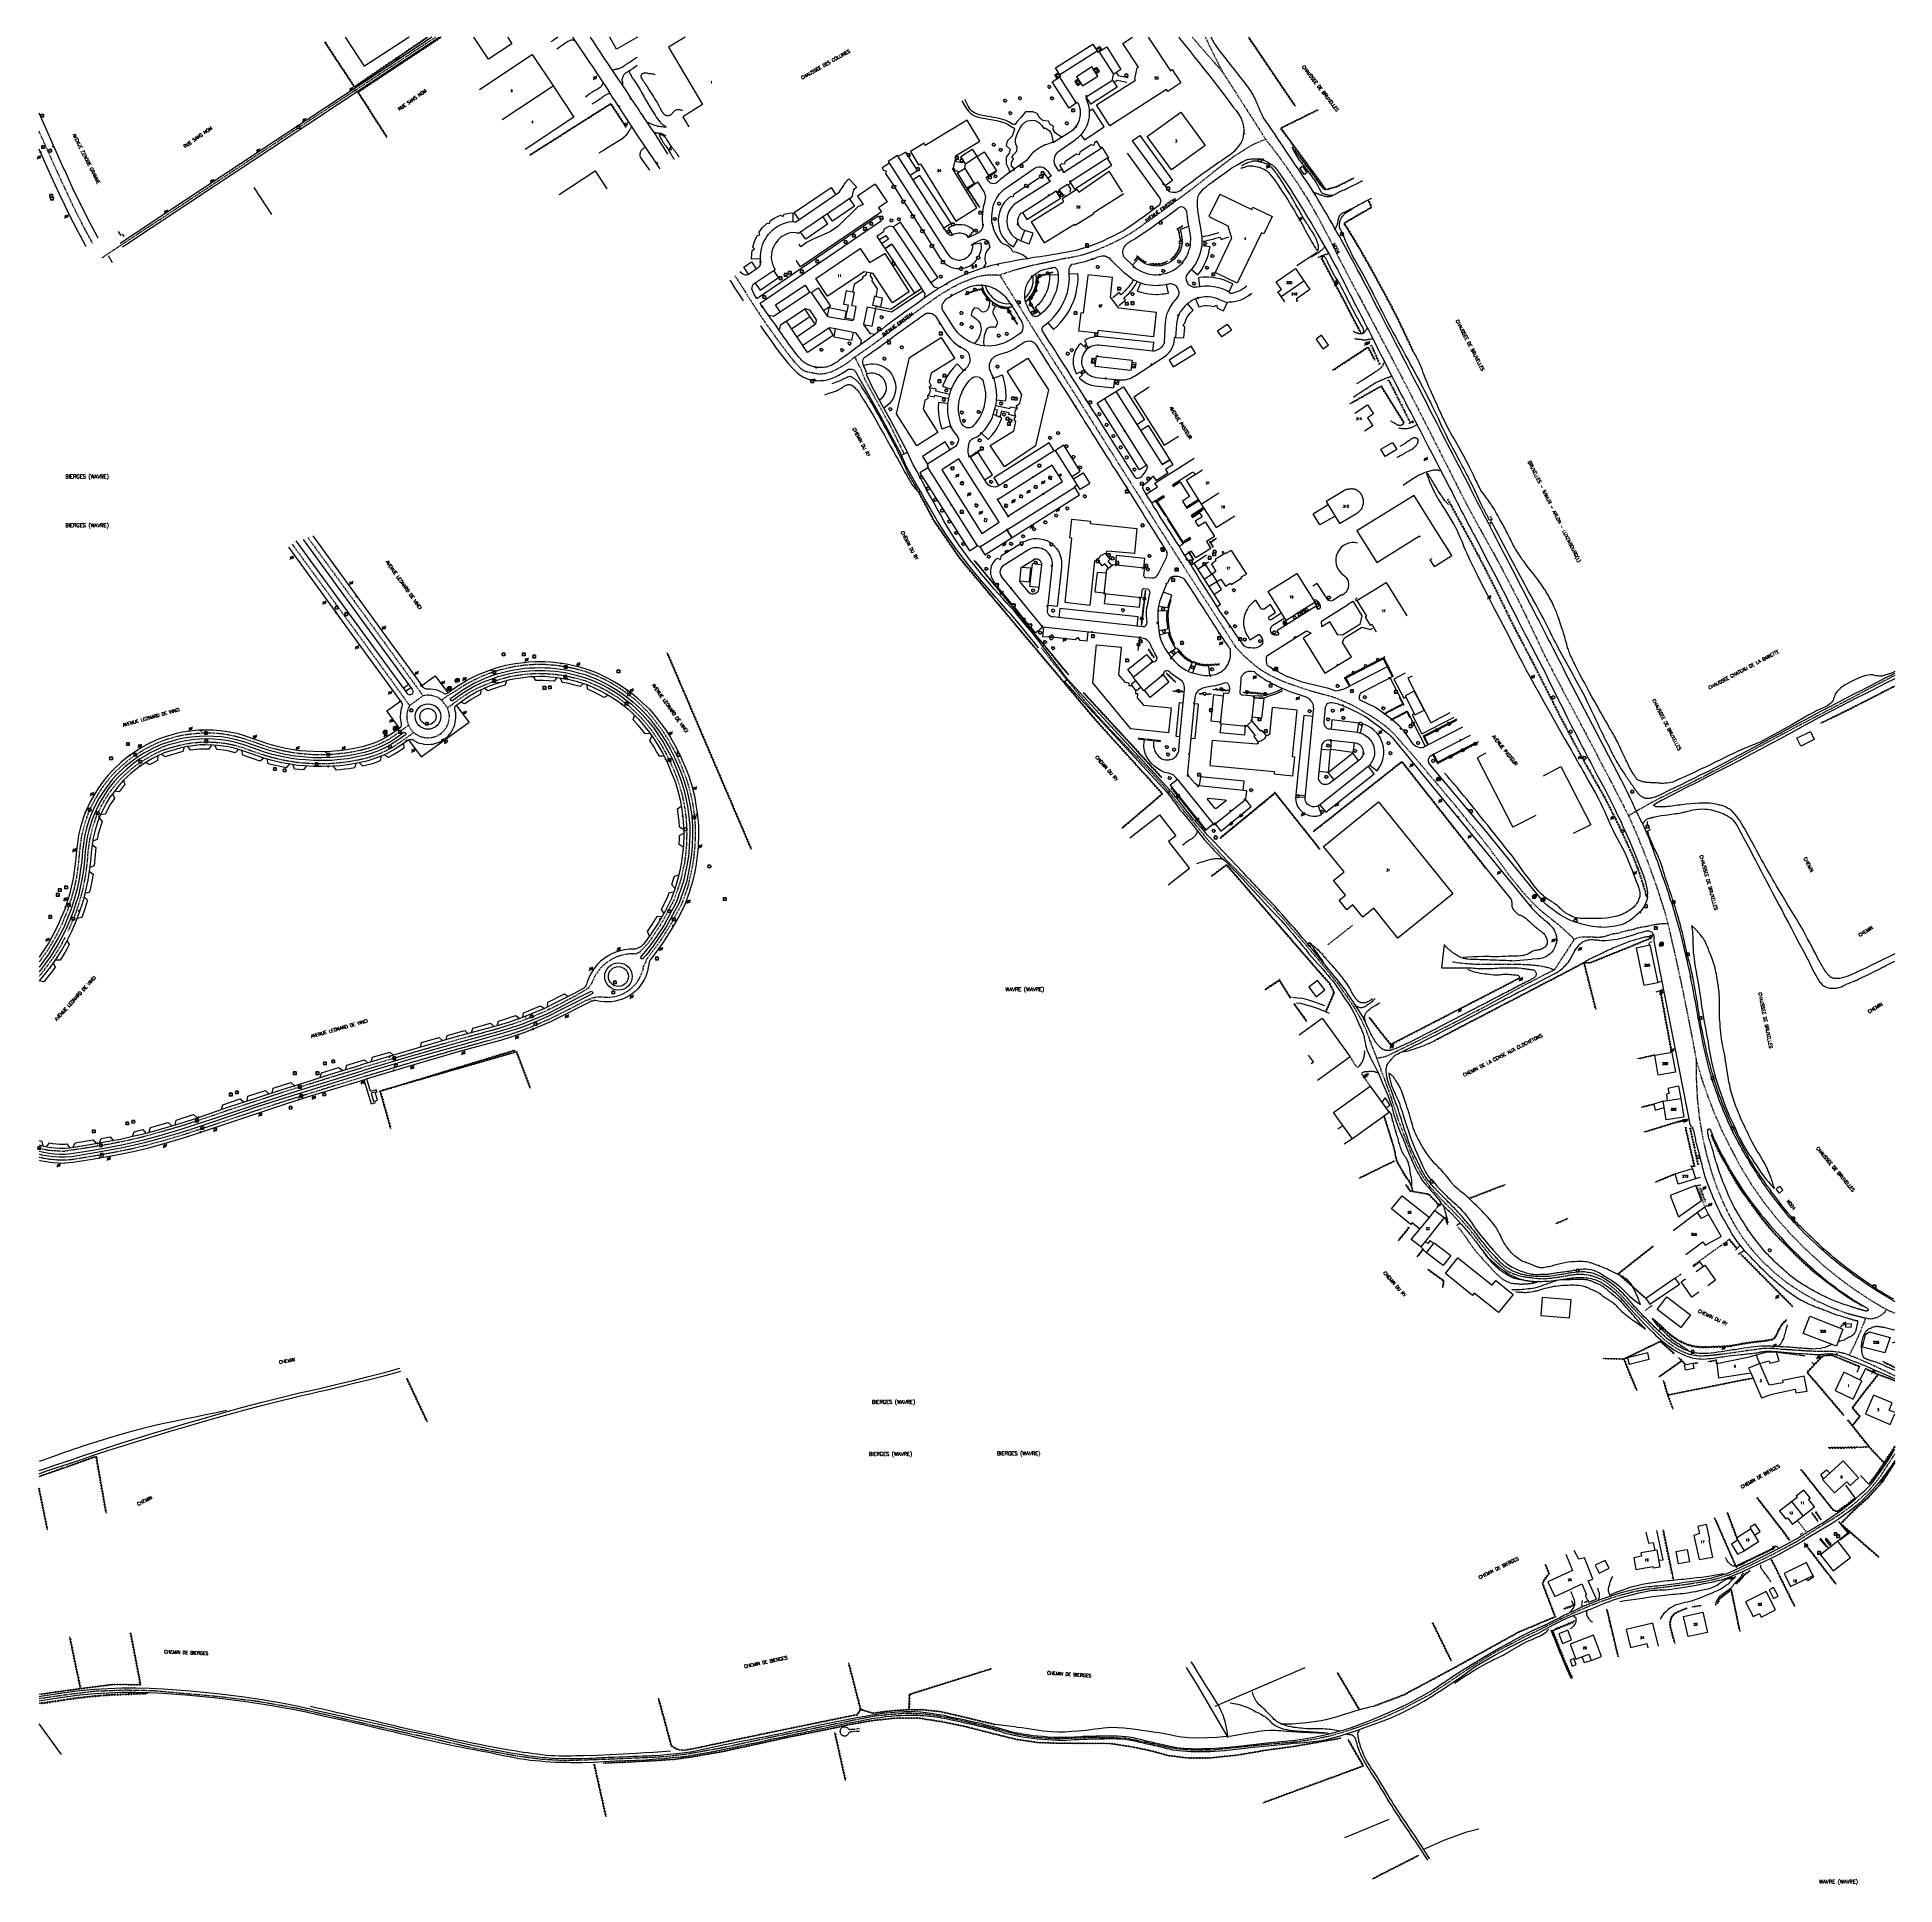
# Model space of a CAD drawing. Header units: millimetres. Extents: x 164999 to 166000, y 157004 to 158000.
import ezdxf
from ezdxf.enums import TextEntityAlignment as Align

# ---------------------------------------------------------------- set-up
doc = ezdxf.new("R2010")
doc.units = ezdxf.units.MM
doc.linetypes.add('DASHED', pattern=[0.75, 0.5, -0.25])
doc.layers.get('0').update_dxf_attribs({"linetype": 'CONTINUOUS'})
for name, color, linetype in [('W0001', 6, 'DASHED'), ('W0004', 5, 'CONTINUOUS'), ('W0006', 2, 'CONTINUOUS'), ('W0008', 7, 'CONTINUOUS'), ('W0010', 4, 'CONTINUOUS'), ('W0014', 7, 'CONTINUOUS'), ('W0017', 7, 'CONTINUOUS'), ('W0071', 7, 'CONTINUOUS'), ('W0101', 7, 'CONTINUOUS'), ('W0104', 1, 'CONTINUOUS'), ('W0112', 1, 'DASHED'), ('W0211', 2, 'CONTINUOUS'), ('W0214', 2, 'CONTINUOUS'), ('W0220', 5, 'DASHED'), ('W0300', 7, 'CONTINUOUS'), ('W0310', 3, 'CONTINUOUS'), ('W0322', 7, 'CONTINUOUS'), ('W0323', 7, 'CONTINUOUS'), ('W0330', 7, 'CONTINUOUS'), ('W0401', 7, 'CONTINUOUS'), ('W0420', 7, 'CONTINUOUS'), ('W0438', 7, 'CONTINUOUS'), ('W0473', 7, 'CONTINUOUS'), ('W0853', 7, 'CONTINUOUS'), ('W0980', 7, 'CONTINUOUS'), ('W0989', 7, 'CONTINUOUS'), ('W0990', 7, 'CONTINUOUS'), ('W0991', 7, 'CONTINUOUS'), ('W1102', 7, 'CONTINUOUS')]:
    doc.layers.add(name, color=color, linetype=linetype)
doc.styles.get("Standard").update_dxf_attribs({"font": 'romans.shx', "width": 0.85})

# ---------------------------------------------------------------- blocks, each defined once
blk = doc.blocks.new('T401')
for p, q in [((-0.3, 0.3), (0, 0.3)), ((-0.3, -0.25), (-0.3, 0.3)), ((-0.3, 0.15), (0, 0.15)), ((-0.3, 0), (0, 0)), ((0, 0.3), (0, -0.25)), ((-0.3, -0.15), (0, -0.15)), ((-0.3, -0.25), (-0.3, -0.3)), ((-0.3, -0.3), (0, -0.3)), ((0, -0.3), (0, -0.25))]:
    blk.add_line(p, q)
blk = doc.blocks.new('T420')
for p, q in [((0.7, 0.7), (-0.8, 0.7)), ((-0.8, 0.7), (-0.8, -0.8)), ((0.7, 0.7), (0.7, -0.8)), ((0.7, -0.8), (-0.8, -0.8))]:
    blk.add_line(p, q)
blk.add_ellipse((0, 0), major_axis=(-0.53, 0.53), ratio=1, start_param=3.926991, end_param=10.210176)
blk = doc.blocks.new('T473')
for p, q in [((-0.166667, 0.166667), (0.166667, -0.166667)), ((-0.166667, -0.166667), (0.166667, 0.166667)), ((0.500001, 0.500001), (1.000002, 1.000002)), ((-1.000002, -1.000002), (-0.500001, -0.500001))]:
    blk.add_line(p, q)
blk.add_ellipse((0, 0), major_axis=(0.471405, 0.471405), ratio=1, start_param=5.4977871438, end_param=11.780972451)
blk = doc.blocks.new('T300')
for p, q in [((-0.8, 0.5), (-0.9, 0.3)), ((-0.9, 0.3), (-0.9, 0.2)), ((-0.9, 0.2), (-0.7, 0.1)), ((-0.7, 0.6), (-0.8, 0.5)), ((-0.8, -0.1), (-0.7, 0.1)), ((-0.6, 0.7), (-0.7, 0.6)), ((-0.7, 0.1), (-0.7, 0.1)), ((-0.5, 0.7), (-0.6, 0.7)), ((-0.3, 0.6), (-0.5, 0.7)), ((-0.3, 0.6), (-0.2, 0.7)), ((-0.2, 0.6), (-0.3, 0.6)), ((-0.2, 0.7), (-0.1, 0.8)), ((-0.1, 0.8), (0.1, 0.8)), ((0.1, 0.8), (0.2, 0.7)), ((0.2, 0.7), (0.3, 0.6)), ((0.3, 0.6), (0.4, 0.5)), ((0.5, 0.5), (0.3, 0.5)), ((0.4, 0.5), (0.4, 0.5)), ((0.6, 0.4), (0.5, 0.5)), ((0.6, 0.4), (0.7, 0.3)), ((0.7, 0.3), (0.7, 0.2)), ((0.7, 0.2), (0.7, 0.1)), ((0.7, 0.1), (0.7, -0.2)), ((-0.8, -0.2), (-0.8, -0.1)), ((-0.7, -0.3), (-0.8, -0.2)), ((-0.8, -0.2), (-0.8, -0.2)), ((-0.7, -0.4), (-0.7, -0.3)), ((-0.5, -0.5), (-0.7, -0.4)), ((-0.4, -0.5), (-0.5, -0.5)), ((-0.4, -0.5), (-0.3, -0.5)), ((-0.3, -0.5), (-0.3, -0.4)), ((-0.3, -0.6), (-0.3, -0.5)), ((-0.3, -0.5), (-0.3, -0.5)), ((-0.2, -0.7), (-0.3, -0.6)), ((-0.1, -0.8), (-0.2, -0.7)), ((0.1, -0.8), (-0.1, -0.8)), ((0.2, -0.7), (0.1, -0.8)), ((0.3, -0.5), (0.2, -0.5)), ((0.3, -0.6), (0.2, -0.7)), ((0.2, -0.7), (0.2, -0.7)), ((0.5, -0.4), (0.3, -0.5)), ((0.3, -0.5), (0.3, -0.6)), ((0.3, -0.5), (0.3, -0.5)), ((0.6, -0.3), (0.5, -0.4)), ((0.7, -0.2), (0.6, -0.3)), ((0.6, -0.3), (0.6, -0.3))]:
    blk.add_line(p, q)
blk = doc.blocks.new('T438')
for p, q in [((-0.4, 0.2), (0.4, 0.2)), ((-0.4, -0.2), (-0.4, 0.2)), ((0.15, 1.1), (-0.3, 1.1)), ((-0.3, 1.1), (-0.3, 0.5)), ((-0.3, 0.5), (0.15, 0.5)), ((0.3, 0.65), (0.3, 0.95)), ((0.4, 0.2), (0.4, -0.2))]:
    blk.add_line(p, q)
at = {"flags": 128}
for points in [[(-0.4, -0.2), (0.4, 0.2)], [(0.4, -0.2), (-0.4, -0.2)]]:
    blk.add_lwpolyline(points, dxfattribs=at)
for centre, major_axis, start_param, end_param in [((0.15, 0.95), (0.106, -0.106), 0.7853982, 2.3561945), ((0.15, 0.65), (0.106, 0.106), 3.9269908, 5.4977871)]:
    blk.add_ellipse(centre, major_axis=major_axis, ratio=1, start_param=start_param, end_param=end_param)
blk = doc.blocks.new('T853')
for p, q in [((-0.75, 0), (0.75, 0)), ((0, 0.75), (0, -0.75))]:
    blk.add_line(p, q)
blk.add_ellipse((0, 0), major_axis=(-0.265, 0.265), ratio=1, start_param=3.9269908, end_param=10.2101761)
blk = doc.blocks.new('t323o')
at = {"color": 0, "linetype": 'Continuous'}
for radius in [0.25, 0.15]:
    blk.add_circle((0, 0), radius, dxfattribs=at)
blk = doc.blocks.new('t220o')
at = {"color": 0, "linetype": 'Continuous'}
for p, q in [((-0.25, 0.25), (0.25, 0.25)), ((-0.25, -0.25), (0.25, -0.25))]:
    blk.add_line(p, q, dxfattribs=at)
blk = doc.blocks.new('t322o')
at = {"color": 0, "linetype": 'Continuous'}
for radius in [0.25, 0.15]:
    blk.add_circle((0, 0), radius, dxfattribs=at)
blk = doc.blocks.new('t310o')
at = {"color": 0, "linetype": 'Continuous'}
for centre, start, end in [((-0.5, 0.4), 216.8699, 323.1304), ((0.5, -0.4), 36.8699, 143.1303)]:
    blk.add_arc(centre, 0.625, start, end, dxfattribs=at)

msp = doc.modelspace()

# ---------------------------------------------------------------- linework, layer by layer
at = {"layer": 'W0001'}
for points in [[(165213.7, 158000), (165194.4, 157987.2), (165144.1, 157954), (165106.8, 157929.3), (165081.9, 157912.8), (165036.8, 157883), (165033.8, 157881)], [(165621.4, 158000), (165624.4, 157996.5), (165631.2, 157988.7), (165637.9, 157981)], [(165628.4, 158000), (165628.7, 157999.5), (165629.4, 157998), (165631.5, 157993.7), (165633.6, 157989.4), (165635.7, 157985.2), (165637.9, 157981)], [(165637.9, 157981), (165661.1, 157944.8)], [(165014, 157918.5), (165012.5, 157921.6), (165009.9, 157927.3), (165000, 157949.3)], [(165661.1, 157944.8), (165658.9, 157944.1), (165656.8, 157943.2), (165654.7, 157942.3), (165652.6, 157941.2), (165644, 157935.8), (165635.9, 157929.7), (165628, 157923.4), (165620, 157917.2), (165617.3, 157915.2), (165614.6, 157913.2), (165611.9, 157911.3), (165609.3, 157909.3), (165606.6, 157907.3), (165603.9, 157905.3), (165601.2, 157903.3), (165598.5, 157901.4), (165595.8, 157899.5), (165593.1, 157897.5), (165590.4, 157895.7), (165587.6, 157893.9), (165584.8, 157892.3), (165581.9, 157890.7), (165578.9, 157889.2), (165575.9, 157887.8), (165572.7, 157886.4), (165569.4, 157885), (165566, 157883.8), (165562.6, 157882.7), (165561.1, 157882.3), (165559.5, 157881.9), (165558, 157881.6), (165556.4, 157881.3), (165554.8, 157881), (165553.3, 157880.7), (165551.7, 157880.5), (165550.1, 157880.1), (165545.4, 157879.1), (165540.7, 157878.1), (165535.9, 157877.1), (165531.2, 157875.9), (165527.8, 157875), (165524.4, 157874), (165521, 157872.9), (165517.7, 157871.8)], [(165661.1, 157944.8), (165667.2, 157936.9), (165673, 157928.8), (165678.6, 157920.5), (165683.9, 157912.1), (165686.8, 157907.1), (165689.6, 157902.1), (165692.3, 157897), (165695, 157891.9), (165697.6, 157886.8), (165700.1, 157881.6), (165702.8, 157876.5), (165705.4, 157871.4), (165708.1, 157866.3), (165710.9, 157861.2), (165713.6, 157856.1), (165716.3, 157851), (165719, 157845.8), (165721.7, 157840.7), (165724.4, 157835.6), (165727.1, 157830.5), (165732.5, 157820.2), (165737.9, 157809.8), (165743.2, 157799.5), (165748.5, 157789.1), (165751.1, 157784), (165753.7, 157778.9), (165756.3, 157773.7), (165758.9, 157768.6), (165761.5, 157763.5), (165764.1, 157758.3), (165766.7, 157753.2), (165769.4, 157748.1), (165772.2, 157742.8), (165775.1, 157737.4), (165778.1, 157732.1), (165781, 157726.8), (165784, 157721.5), (165786.9, 157716.2), (165789.7, 157710.8), (165792.5, 157705.5), (165796.9, 157696.9), (165801.1, 157688.3), (165805.2, 157679.7), (165809.3, 157671)], [(165028.9, 157888.8), (165024, 157897.9), (165018.6, 157908.6), (165014, 157918.5)], [(165375, 157871.4), (165380, 157863.7), (165381.4, 157861.3), (165382.9, 157859), (165384.4, 157856.6), (165389.2, 157849.3), (165394.1, 157842.2), (165399.2, 157835.2), (165404.5, 157828.2), (165405.6, 157826.8), (165406.7, 157825.5), (165407.8, 157824.1), (165409, 157822.8), (165409.7, 157822.2), (165410.4, 157821.5), (165411.2, 157820.9), (165412, 157820.4), (165413, 157820), (165414, 157819.7), (165415.1, 157819.5), (165416.1, 157819.3), (165417.4, 157819.1), (165418.6, 157818.8), (165419.9, 157818.6), (165421.2, 157818.6), (165422.7, 157818.7), (165424.1, 157818.9), (165425.5, 157819.3), (165426.9, 157819.7), (165430.3, 157821.3), (165433.6, 157823.1), (165436.6, 157825.2), (165439.5, 157827.6)], [(165439.5, 157827.6), (165441.7, 157829), (165443.7, 157830.5), (165445.8, 157831.9), (165447.9, 157833.4), (165452, 157836.4), (165456.1, 157839.4), (165460.1, 157842.5), (165464.1, 157845.5), (165468.1, 157848.6), (165472.2, 157851.7), (165476.3, 157854.7), (165480.4, 157857.6), (165482.6, 157859.2), (165484.9, 157860.7), (165487.1, 157862.2), (165489.5, 157863.6), (165491.5, 157864.8), (165493.5, 157865.9), (165495.6, 157867), (165497.7, 157867.9), (165500.4, 157869), (165503.1, 157870.1), (165505.8, 157871), (165508.7, 157871.6), (165510.9, 157871.9), (165513.2, 157872), (165515.4, 157872), (165517.7, 157871.8)], [(165517.7, 157871.8), (165536.9, 157840.9), (165559.5, 157805.5), (165586.8, 157762.1), (165615.3, 157717), (165636.3, 157684.6), (165645, 157671)], [(165439.5, 157827.6), (165441.6, 157823.5), (165443, 157820.8), (165443.7, 157818.6), (165444.9, 157815.6), (165459.2, 157789.7), (165466.1, 157775.4)], [(165144.9, 157730.3), (165188.1, 157671)], [(165136.4, 157726.8), (165177.1, 157671)], [(165177.1, 157671), (165199.7, 157639.8)], [(165188.1, 157671), (165206.9, 157645.1)], [(165540, 157671), (165546.9, 157662.2), (165554, 157653.5), (165561.2, 157644.9), (165568.5, 157636.4), (165573, 157631.4), (165577.5, 157626.5), (165582.2, 157621.7), (165586.8, 157616.9), (165591.5, 157612.1), (165596.2, 157607.2), (165600.7, 157602.3), (165605.2, 157597.4), (165607.3, 157595), (165609.3, 157592.6), (165611.3, 157590.2), (165613.2, 157587.7), (165615.2, 157585.3), (165617.1, 157582.8), (165619.1, 157580.4), (165621.1, 157578), (165622.4, 157576.4), (165623.7, 157574.8), (165625.1, 157573.2), (165626.4, 157571.6), (165627.7, 157570), (165629, 157568.4), (165630.4, 157566.8), (165631.7, 157565.3), (165635.8, 157560.9), (165639.9, 157556.5), (165644.1, 157552.3), (165648.4, 157548), (165652.6, 157543.8), (165656.8, 157539.5), (165661, 157535.2), (165665.1, 157530.8), (165673.3, 157521.6), (165681.4, 157512.3), (165689.3, 157502.9), (165697.1, 157493.4), (165698.6, 157491.5), (165700, 157489.7), (165701.4, 157487.8), (165702.8, 157485.8), (165704.3, 157483.6), (165705.8, 157481.4), (165707.3, 157479.2), (165708.8, 157476.9), (165710.2, 157474.5), (165711.6, 157472.1), (165712.9, 157469.6), (165714.1, 157467.1), (165714.6, 157466), (165715.1, 157464.9), (165715.5, 157463.7), (165715.9, 157462.6), (165716.3, 157461.4), (165716.7, 157460.3), (165717.2, 157459.1), (165717.6, 157458), (165718.4, 157455.9), (165719.2, 157453.9), (165720, 157451.9), (165720.8, 157449.8)], [(165827.2, 157513.8), (165826.7, 157514.4), (165826.2, 157515), (165825.7, 157515.5), (165825.1, 157516), (165824.6, 157516.5), (165824, 157517), (165823.5, 157517.5), (165822.9, 157518), (165821.5, 157519.3), (165820, 157520.6), (165818.5, 157521.9), (165816.9, 157523.2), (165816, 157523.9), (165815, 157524.7), (165814.1, 157525.5), (165813.1, 157526.2), (165812.1, 157527), (165811.2, 157527.7), (165810.2, 157528.5), (165809.3, 157529.3), (165806.7, 157531.8), (165804.1, 157534.4), (165801.6, 157537), (165799.2, 157539.7), (165796.5, 157543), (165793.8, 157546.3), (165791.2, 157549.7), (165788.7, 157553.2), (165786.2, 157556.6), (165783.7, 157560), (165781.1, 157563.5), (165778.5, 157566.8), (165771, 157576.2), (165763.5, 157585.5), (165755.8, 157594.7), (165748.1, 157603.8), (165745.3, 157607.2), (165742.4, 157610.6), (165739.5, 157613.9), (165736.6, 157617.2), (165734.4, 157619.7), (165732.2, 157622.3), (165729.9, 157624.8), (165727.4, 157627.2), (165724.3, 157629.7), (165721, 157632), (165717.6, 157634.2), (165714.1, 157636.3), (165710.9, 157638.2), (165707.5, 157640), (165704.1, 157641.6), (165700.6, 157643.1), (165698.7, 157643.8), (165696.7, 157644.5), (165694.7, 157645.1), (165692.7, 157645.6), (165690.7, 157646.1), (165688.7, 157646.7), (165686.7, 157647.2), (165684.8, 157647.8), (165680.5, 157649.2), (165676.3, 157650.6), (165672.1, 157652.1), (165668, 157653.8), (165665.5, 157655), (165663.1, 157656.2), (165660.7, 157657.6), (165658.4, 157659), (165656.3, 157660.5), (165654.4, 157662.1), (165652.4, 157663.8), (165650.5, 157665.5), (165649.1, 157666.8), (165647.7, 157668.2), (165646.3, 157669.6), (165645, 157671)], [(165809.3, 157671), (165810.3, 157668.8), (165811.4, 157666.6), (165812.5, 157664.4), (165813.7, 157662.2), (165816.6, 157656.5), (165819.6, 157650.8), (165822.5, 157645.2), (165825.6, 157639.5), (165828.6, 157633.9), (165831.6, 157628.2), (165834.6, 157622.6), (165837.6, 157616.9), (165842.3, 157607.8), (165847.1, 157598.7), (165851.8, 157589.6), (165856.5, 157580.4)], [(166000, 157656.1), (165997.2, 157654.6), (165988.7, 157650.2), (165980.3, 157645.8), (165969.5, 157640.1), (165958.6, 157634.4), (165947.7, 157628.7), (165936.9, 157623), (165931.9, 157620.3), (165926.9, 157617.6), (165921.9, 157614.9), (165916.9, 157612.2), (165911.9, 157609.5), (165906.9, 157606.8), (165901.9, 157604.2), (165896.9, 157601.5), (165893.6, 157599.9), (165890.3, 157598.2), (165887, 157596.6), (165883.7, 157595), (165880.4, 157593.4), (165877.1, 157591.7), (165873.8, 157590.1), (165870.5, 157588.4), (165867, 157586.5), (165863.5, 157584.5), (165860, 157582.5), (165856.5, 157580.4)], [(165199.7, 157639.8), (165199.6, 157639.6), (165199.5, 157639.4), (165199.4, 157639.1), (165199.2, 157638.9), (165198.4, 157636.5), (165198.1, 157634.1), (165198.3, 157631.6), (165199.1, 157629.2)], [(165206.9, 157645.1), (165199.7, 157639.8)], [(165217, 157642.7), (165216.9, 157642.8), (165216.9, 157642.8), (165216.8, 157642.9), (165216.8, 157642.9), (165214.6, 157644.3), (165212.2, 157645.1), (165209.6, 157645.4), (165207, 157645.1), (165207, 157645.1), (165207, 157645.1), (165206.9, 157645.1), (165206.9, 157645.1)], [(165220.1, 157638.6), (165217, 157642.7)], [(165201.9, 157625.3), (165203.1, 157624.4), (165204.3, 157623.7), (165205.6, 157623.1), (165207, 157622.7), (165209.6, 157622.4), (165212.2, 157622.7), (165214.6, 157623.5), (165216.8, 157624.9), (165218.6, 157626.7), (165220, 157628.9), (165220.8, 157631.3), (165221.1, 157633.9), (165221.1, 157634.5), (165221, 157635.1), (165221, 157635.7), (165220.8, 157636.3), (165220.7, 157636.9), (165220.5, 157637.5), (165220.3, 157638), (165220.1, 157638.6)], [(165199.1, 157629.2), (165195.5, 157626.5), (165191.1, 157623.4), (165188.4, 157621.6), (165184.8, 157619.7), (165181.7, 157618.3), (165178.1, 157617), (165174.6, 157616), (165170.1, 157615), (165166, 157614.3), (165161.7, 157613.8), (165157.4, 157613.4), (165152.5, 157613.3), (165147.9, 157613.3), (165143.9, 157613.6), (165140.3, 157613.9), (165136.6, 157614.4), (165131.9, 157615.3), (165126.6, 157616.5), (165122.8, 157617.6), (165116.5, 157619.9), (165110.7, 157621.8), (165106.9, 157622.9), (165102.6, 157623.9), (165098.7, 157624.5), (165094.1, 157624.9), (165089.7, 157625), (165086.1, 157624.8), (165082, 157624.4), (165077.5, 157623.8), (165074.3, 157623.1), (165068.7, 157621.5), (165065.3, 157620.3), (165060.9, 157618.3), (165058.2, 157616.9), (165052.8, 157613.7), (165049.1, 157611.1), (165045.3, 157608), (165040.8, 157603.8), (165038.3, 157601.1), (165035.1, 157597), (165033, 157594), (165030.9, 157590.6), (165029, 157587.1), (165026.8, 157582.5), (165025.5, 157579), (165024, 157574), (165022.9, 157569.6), (165022.3, 157565.5), (165021.8, 157561.6), (165021.3, 157556.1), (165020.8, 157551.6), (165020, 157546.5), (165019, 157541.6), (165017.9, 157537.6), (165017, 157534.7), (165015.6, 157530.1), (165014, 157526.2)], [(165015.7, 157518.2), (165017.9, 157523.1), (165020.1, 157528.7), (165021.6, 157533.3), (165022.5, 157536.4), (165023.6, 157540.4), (165024.7, 157545.9), (165025.5, 157550.9), (165026.1, 157555.8), (165026.5, 157561.1), (165027, 157564.9), (165027.6, 157568.6), (165028.6, 157573), (165030, 157577.4), (165031.3, 157580.9), (165033.2, 157585), (165035, 157588.2), (165036.9, 157591.3), (165039, 157594.3), (165041.9, 157598), (165044.4, 157600.7), (165048.3, 157604.4), (165052.1, 157607.5), (165055.3, 157609.7), (165060.3, 157612.7), (165063.3, 157614.3), (165066.9, 157615.9), (165070.5, 157617), (165075.4, 157618.4), (165078.5, 157619.1), (165082.6, 157619.8), (165089.6, 157620.3), (165094, 157620.1), (165098.1, 157619.8), (165102.1, 157619.2), (165105.6, 157618.4), (165109.6, 157617.2), (165115, 157615.3), (165121.5, 157613.1), (165125.3, 157612), (165131.2, 157610.6), (165135.8, 157609.8), (165139.7, 157609.2), (165143.4, 157608.9), (165147.8, 157608.6), (165152.4, 157608.6), (165157.8, 157608.7), (165162.1, 157609.1), (165167, 157609.7), (165170.9, 157610.4), (165176.1, 157611.5), (165179.5, 157612.5), (165183.7, 157614), (165186.9, 157615.5), (165190.9, 157617.6), (165193.7, 157619.5), (165198.3, 157622.7), (165201.9, 157625.3)], [(165199.1, 157629.2), (165199.1, 157629.2), (165199.2, 157629.1), (165199.2, 157629), (165199.2, 157628.9), (165199.8, 157627.9), (165200.4, 157627), (165201.1, 157626.1), (165201.9, 157625.3)], [(165856.5, 157580.4), (165860.2, 157572.1), (165863.7, 157563.6), (165867, 157555.1), (165870.1, 157546.5), (165872.2, 157540.5), (165874.1, 157534.5), (165876, 157528.4), (165877.7, 157522.3)], [(165014, 157526.2), (165011.6, 157520.4), (165009.1, 157515.6), (165006.9, 157511.8), (165004.5, 157507.8), (165000.7, 157502.5), (165000, 157501.5)], [(165877.7, 157522.3), (165874.8, 157522.2), (165872.1, 157521.9), (165869.3, 157521.4), (165866.5, 157520.8), (165865.7, 157520.6), (165864.9, 157520.5), (165864, 157520.4), (165863.2, 157520.2), (165862.4, 157520.1), (165861.5, 157519.9), (165860.7, 157519.7), (165859.9, 157519.4), (165858.9, 157519.1), (165858, 157518.8), (165857, 157518.7), (165856, 157518.5), (165855.1, 157518.3), (165854.1, 157518.1), (165853.2, 157517.8), (165852.2, 157517.5), (165851.4, 157517.2), (165850.6, 157517), (165849.8, 157516.9), (165848.9, 157516.8), (165848.1, 157516.7), (165847.3, 157516.6), (165846.5, 157516.3), (165845.7, 157516), (165843.4, 157515.2), (165841.1, 157514.9), (165838.7, 157514.9), (165836.4, 157515), (165834.1, 157515.1), (165831.8, 157515), (165829.4, 157514.7), (165827.2, 157513.8)], [(165877.7, 157522.3), (165879.9, 157512.7), (165882.1, 157503), (165884.2, 157493.3), (165886.2, 157483.7), (165888, 157474.9), (165889.7, 157466.2), (165891.4, 157457.4), (165893, 157448.6)], [(165014, 157514.9), (165011.1, 157509.4), (165007.9, 157504.4), (165004.7, 157499.9), (165000.7, 157494.7), (165000, 157493.9)], [(165827.2, 157513.8), (165816.6, 157497.4)], [(165761.7, 157501.8), (165763.9, 157501.4), (165766.2, 157501.1), (165768.5, 157500.9), (165770.8, 157500.7), (165774.4, 157500.5), (165778.1, 157500.5), (165781.8, 157500.5), (165785.5, 157500.5), (165789.2, 157500.5), (165792.8, 157500.5), (165796.5, 157500.5), (165800.2, 157500.3), (165802.6, 157500.2), (165805.1, 157500), (165807.5, 157499.8), (165809.9, 157499.4), (165811.6, 157499), (165813.3, 157498.6), (165814.9, 157498), (165816.6, 157497.4)], [(165720.8, 157449.8), (165722.2, 157450), (165723.5, 157450.3), (165724.9, 157450.6), (165726.2, 157451), (165727.5, 157451.5), (165728.7, 157452.1), (165729.8, 157452.7), (165731, 157453.3), (165734.6, 157455.1), (165738.1, 157456.8), (165741.7, 157458.5), (165745.3, 157460.3), (165752.4, 157463.9), (165759.4, 157467.4), (165766.5, 157471), (165773.5, 157474.7), (165778.2, 157477.1), (165782.8, 157479.6), (165787.4, 157482.1), (165792, 157484.6), (165796.6, 157487.1), (165801.2, 157489.6), (165805.9, 157492), (165810.5, 157494.4), (165812, 157495.2), (165813.5, 157495.9), (165815, 157496.7), (165816.6, 157497.4)], [(165975.4, 157289.7), (165973.6, 157290.4), (165971.8, 157290.9), (165969.9, 157291.3), (165968, 157291.5), (165966.8, 157291.7), (165965.6, 157291.7), (165964.4, 157291.8), (165963.2, 157291.7), (165962, 157291.7), (165960.8, 157291.7), (165959.6, 157291.7), (165958.4, 157291.7), (165956.4, 157291.8), (165954.4, 157291.9), (165952.4, 157292), (165950.4, 157292.1), (165949.3, 157292.2), (165948.2, 157292.2), (165947.1, 157292.3), (165946.1, 157292.4), (165945, 157292.5), (165943.9, 157292.6), (165942.9, 157292.6), (165941.8, 157292.7), (165939, 157292.9), (165936.3, 157293.2), (165933.5, 157293.3), (165930.7, 157293.4), (165928.9, 157293.3), (165927.2, 157293.1), (165925.4, 157292.8), (165923.6, 157292.6), (165921.1, 157292.3), (165918.6, 157291.9), (165916, 157291.5), (165913.5, 157291.1), (165911, 157290.8), (165908.4, 157290.4), (165905.9, 157290.1), (165903.4, 157289.8), (165901.1, 157289.6), (165898.9, 157289.4), (165896.6, 157289.3), (165894.3, 157289.3), (165892.9, 157289.5), (165891.4, 157289.7), (165890, 157290), (165888.5, 157290.4), (165886.8, 157291.1), (165885, 157291.9), (165883.4, 157292.8), (165881.8, 157293.8), (165880.1, 157294.8), (165878.5, 157296), (165877, 157297.1), (165875.5, 157298.4), (165873.9, 157299.8), (165872.4, 157301.3), (165870.9, 157302.8), (165869.4, 157304.3), (165866.7, 157307), (165864.1, 157309.7), (165861.4, 157312.5), (165858.7, 157315.3), (165857.7, 157316.4), (165856.6, 157317.6), (165855.5, 157318.7), (165854.4, 157319.9), (165853.4, 157321), (165852.3, 157322.2), (165851.2, 157323.3), (165850, 157324.4), (165848.4, 157325.8), (165846.8, 157327.2), (165845, 157328.6), (165843.2, 157329.8), (165841.5, 157330.7), (165839.7, 157331.4), (165837.8, 157332.1), (165836, 157332.6), (165835, 157332.8), (165833.9, 157333), (165832.9, 157333.1), (165831.9, 157333.2), (165830.4, 157333.2), (165829, 157333.2), (165827.5, 157333.1), (165826.1, 157332.9), (165825.4, 157332.8), (165824.6, 157332.7), (165823.9, 157332.6), (165823.2, 157332.4), (165822.4, 157332.3), (165821.7, 157332.2), (165820.9, 157332), (165820.2, 157331.9), (165817.9, 157331.6), (165815.5, 157331.2), (165813.2, 157331), (165810.8, 157330.8), (165808.9, 157330.9), (165807, 157331), (165805.1, 157331.2), (165803.2, 157331.5), (165801.7, 157331.7), (165800.2, 157331.9), (165798.7, 157332.2), (165797.2, 157332.6), (165795.7, 157333.1), (165794.2, 157333.6), (165792.7, 157334.3), (165791.3, 157335), (165790.1, 157335.9), (165788.9, 157336.8), (165787.8, 157337.8), (165786.7, 157338.8), (165785.4, 157340), (165784.1, 157341.2), (165782.9, 157342.4), (165781.7, 157343.7), (165780.9, 157344.7), (165780.2, 157345.6), (165779.4, 157346.6), (165778.7, 157347.6), (165777.8, 157348.6), (165777, 157349.7), (165776.2, 157350.8), (165775.4, 157351.8), (165774.5, 157352.9), (165773.7, 157354), (165772.9, 157355), (165772, 157356.1), (165770.8, 157357.6), (165769.5, 157359.1), (165768.2, 157360.6), (165766.9, 157362.1), (165765.4, 157363.7), (165763.9, 157365.3), (165762.4, 157366.8), (165760.9, 157368.4), (165760.1, 157369.2), (165759.4, 157369.9), (165758.7, 157370.7), (165757.9, 157371.4), (165757.2, 157372.2), (165756.5, 157372.9), (165755.7, 157373.7), (165755, 157374.5), (165753.3, 157376.4), (165751.5, 157378.3), (165749.8, 157380.2), (165748.2, 157382.3), (165747.1, 157383.8), (165746.1, 157385.4), (165745.1, 157387), (165744.2, 157388.6), (165743.5, 157389.9), (165742.8, 157391.2), (165742.1, 157392.5), (165741.5, 157393.9), (165740.2, 157396.8), (165739, 157399.7), (165737.8, 157402.7), (165736.6, 157405.7), (165735.6, 157408.3), (165734.6, 157411), (165733.6, 157413.7), (165732.6, 157416.3), (165732, 157418), (165731.5, 157419.6), (165731, 157421.2), (165730.5, 157422.8), (165729.9, 157424.4), (165729.4, 157426.1), (165728.9, 157427.7), (165728.4, 157429.3), (165727.3, 157432.3), (165726.2, 157435.3), (165725.1, 157438.3), (165724, 157441.3), (165723.2, 157443.4), (165722.4, 157445.6), (165721.6, 157447.7), (165720.8, 157449.8)], [(165893, 157448.6), (165893, 157438.3), (165893.5, 157428.1), (165894.6, 157417.8), (165896.3, 157407.7), (165898.3, 157398.6), (165900.8, 157389.6), (165903.8, 157380.8), (165907.4, 157372.1), (165910.6, 157365.5), (165914.1, 157359.1), (165918.1, 157352.9), (165922.6, 157347), (165928.4, 157340.6), (165934.8, 157334.5), (165941.6, 157329), (165948.8, 157324.2), (165957.2, 157319.4), (165965.9, 157315.4), (165975, 157312.1), (165984.3, 157309.8)], [(165893, 157448.6), (165895.8, 157439), (165899.1, 157429.5), (165902.7, 157420.2), (165906.7, 157411), (165911.7, 157401), (165917, 157391.1), (165922.8, 157381.6), (165929.2, 157372.4), (165936.7, 157363), (165944.8, 157354), (165953.3, 157345.6), (165962.2, 157337.5), (165970.1, 157331.1), (165978.3, 157325.1), (165986.8, 157319.5), (165995.6, 157314.3)], [(165000, 157401.4), (165002, 157400.9), (165005.5, 157400.2), (165013.9, 157399.7)], [(165000, 157396.5), (165001, 157396.3), (165005.1, 157395.5), (165010.8, 157395), (165013.9, 157395)], [(165984.3, 157309.8), (165983.3, 157307.2), (165982.3, 157304.7), (165981.3, 157302.2), (165980.2, 157299.8), (165979.1, 157297.2), (165977.9, 157294.7), (165976.7, 157292.2), (165975.4, 157289.7)], [(165984.3, 157309.8), (165985.6, 157309.5), (165986.9, 157309.4), (165988.2, 157309.5), (165989.4, 157309.8), (165991.2, 157310.5), (165992.9, 157311.5), (165994.4, 157312.8), (165995.6, 157314.3)], [(165995.6, 157314.3), (166000, 157312.4)], [(165975.4, 157289.7), (165978.3, 157288.7), (165981.1, 157287.5), (165983.9, 157286.3), (165986.7, 157285.1), (165993.6, 157281.8), (166000, 157278.7)], [(165909.7, 157171), (165914.6, 157173.1), (165919.4, 157175.3), (165924.2, 157177.6), (165929, 157179.9), (165933.7, 157182.2), (165938.3, 157184.6), (165942.9, 157187.1), (165947.5, 157189.6), (165950.7, 157191.6), (165953.8, 157193.6), (165957, 157195.6), (165960.1, 157197.6), (165963.1, 157199.5), (165966.1, 157201.3), (165969.1, 157203.2), (165972.1, 157205.2), (165974.2, 157206.7), (165976.3, 157208.3), (165978.3, 157209.9), (165980.3, 157211.6), (165982.4, 157213.4), (165984.4, 157215.3), (165986.3, 157217.2), (165988.1, 157219.3), (165990.3, 157222), (165992.4, 157224.8), (165994.3, 157227.7), (165996.2, 157230.6), (165999.8, 157236.3), (166000, 157236.7)], [(165909.7, 157171), (165903.5, 157169), (165896.9, 157167.6), (165886.6, 157166), (165876.2, 157164.7), (165865.3, 157163.4), (165858.8, 157162.1), (165852.6, 157160.5), (165844.6, 157158), (165837.1, 157155.2), (165830.2, 157152.3), (165822.9, 157148.9), (165816.6, 157145.9), (165808.8, 157141.9), (165800.2, 157137.8), (165791.2, 157133.1), (165784.2, 157129.4), (165776.8, 157124.9), (165769.6, 157120.3), (165761.9, 157115.1), (165749.4, 157106.8), (165735.2, 157099.3), (165724.7, 157094.5), (165713.8, 157090.3), (165704.6, 157087.1), (165695.2, 157084.4), (165687.4, 157082.8), (165677.8, 157081.3), (165661.8, 157080), (165635.6, 157077.3)], [(165635.6, 157077.3), (165632.4, 157076.9), (165621.3, 157076.9), (165614.6, 157077.4), (165608.8, 157078.3), (165601.1, 157080.1), (165585.2, 157083.4), (165568.6, 157083.7), (165560.2, 157083.4), (165547.3, 157083), (165536.5, 157083.8), (165527.4, 157085.3), (165517.4, 157087.9), (165506.1, 157090.7), (165488.9, 157094.6), (165476.7, 157096.4), (165466.2, 157096.7), (165451.2, 157095.4), (165437.8, 157092.8), (165409.9, 157087), (165386.4, 157082.1), (165367.6, 157078), (165348.9, 157074.7), (165338.4, 157073.4), (165330.7, 157073), (165307.7, 157072), (165284, 157071.2), (165270.1, 157072), (165257.9, 157073.6), (165235.1, 157077.8), (165212.1, 157083), (165193.5, 157087.1), (165140.2, 157099.2), (165117.6, 157103.2), (165096, 157105.8), (165061.3, 157108.9), (165046.5, 157109.2), (165029.9, 157108.6)], [(165014, 157106.6), (165000, 157104.6)], [(165029.9, 157108.6), (165014, 157106.6)]]:
    msp.add_lwpolyline(points, dxfattribs=at)
for points in [[(165014, 157395), (165017.9, 157395.3), (165028.4, 157397), (165038.5, 157398.8), (165045.3, 157400.1), (165051.9, 157401.5), (165058, 157403), (165067.2, 157405.5), (165077.3, 157408.5), (165085.1, 157411), (165094.2, 157414), (165099.2, 157415.7), (165125.7, 157424.5), (165133, 157426.9), (165147.1, 157431.3), (165159, 157435), (165175.1, 157439.9), (165201.4, 157447.8), (165227.1, 157455.2), (165248.1, 157461), (165254.3, 157462.8), (165261.1, 157465.1), (165267.8, 157467.8), (165275.2, 157471), (165281.7, 157474.2), (165291.2, 157479.1), (165295, 157481.1), (165297.9, 157482.1), (165299.2, 157482.6, -0.250043), (165299.2, 157482.6), (165300.5, 157482.8, -0.200808), (165300.5, 157482.8), (165303, 157482.9), (165304.7, 157482.7), (165306.4, 157482.6), (165308.2, 157482.7), (165310, 157483), (165311.8, 157483.4), (165313.4, 157483.9), (165315, 157484.7), (165316.6, 157485.6), (165318.1, 157486.6), (165319.5, 157487.7), (165320.7, 157488.9), (165321.9, 157490.3), (165322.9, 157491.7), (165323.8, 157493.3), (165324.5, 157494.9), (165325.5, 157497.4), (165325.8, 157499.2), (165327.7, 157503.5), (165335.1, 157513.3), (165341.2, 157523.2), (165346.4, 157532.8), (165349.6, 157541.8), (165351.4, 157549.4), (165352.5, 157554.8), (165353.1, 157559.4), (165353.5, 157563.9), (165353.8, 157570), (165353.7, 157575), (165353.3, 157580.4), (165352.5, 157586), (165351.6, 157590.7), (165350.4, 157595.5), (165348.6, 157601.2), (165347, 157605.4), (165344.1, 157612.2), (165341.4, 157617.3), (165338.9, 157621.8), (165336.6, 157625.3), (165333.8, 157629.2), (165330.5, 157633.5), (165327.6, 157636.9), (165324.6, 157639.8), (165321.2, 157643), (165318.2, 157645.3), (165314.5, 157648), (165311.5, 157650), (165308.2, 157652), (165304.8, 157653.8), (165301.2, 157655.5), (165298, 157656.8), (165294.7, 157658), (165290.9, 157659.1), (165287.1, 157660), (165283.9, 157660.6), (165278.7, 157661.4), (165272.6, 157661.9), (165267.2, 157661.9), (165261.6, 157661.5), (165255.8, 157660.7), (165249.4, 157659.2), (165246.4, 157658.4), (165243.1, 157657.3), (165239.8, 157656.1), (165237, 157654.8), (165231.1, 157651.9), (165227.5, 157649.7), (165224.6, 157647.7), (165220, 157645), (165217, 157642.7)], [(165220.1, 157638.6), (165227.3, 157643.9), (165230.2, 157645.8), (165233.4, 157647.8), (165239, 157650.5), (165244.8, 157652.8), (165247.9, 157653.9), (165253.4, 157655.4), (165256.7, 157656), (165262.2, 157656.8), (165267.4, 157657.1), (165272.5, 157657.1), (165278.3, 157656.7), (165283.3, 157655.9), (165289.9, 157654.5), (165293.4, 157653.5), (165296.3, 157652.4), (165299.4, 157651.1), (165302.8, 157649.5), (165306, 157647.8), (165309.1, 157645.9), (165312, 157644.1), (165315.4, 157641.5), (165318.2, 157639.3), (165321.4, 157636.3), (165324.2, 157633.5), (165327, 157630.4), (165330.1, 157626.4), (165332.7, 157622.6), (165334.9, 157619.3), (165337.3, 157615), (165339.8, 157610.1), (165342.5, 157604), (165344.2, 157599.5), (165345.8, 157594.2), (165347, 157589.5), (165347.8, 157585.2), (165348.6, 157579.8), (165348.9, 157574.8), (165349, 157570), (165348.8, 157564.2), (165348.4, 157560), (165347.9, 157555.6), (165345.7, 157545.5), (165342, 157534.8), (165335.2, 157522.2), (165331, 157515.7), (165328.4, 157512), (165323.8, 157507), (165322.2, 157506.2, -0.06955), (165321.5, 157506.1), (165320.1, 157506, -0.004625), (165320, 157506), (165318.2, 157506), (165316.1, 157505.7), (165313.8, 157505.2), (165311.3, 157504.4), (165309.4, 157503.5), (165308, 157502.7), (165305.9, 157501.3), (165304.3, 157500.1), (165302.9, 157498.6), (165301.7, 157497.2), (165300.6, 157495.7), (165299.4, 157493.8), (165298.6, 157492.1), (165297.8, 157490.2), (165296.1, 157487.6), (165289, 157483.3), (165279.4, 157478.3), (165273.1, 157475.2), (165266, 157472.1), (165259.5, 157469.6), (165252.8, 157467.4), (165246.7, 157465.5), (165225.9, 157459.8), (165199.9, 157452.3), (165173.7, 157444.5), (165157.5, 157439.5), (165145.6, 157435.8), (165131.5, 157431.4), (165116.8, 157426.6), (165102.8, 157422), (165092.6, 157418.5), (165083.7, 157415.5), (165075.9, 157413), (165065.9, 157410.1), (165056.8, 157407.6), (165050.7, 157406.1), (165044.3, 157404.7), (165037.6, 157403.4), (165027.6, 157401.7), (165014, 157399.7)]]:
    msp.add_lwpolyline(points, format="xyb", dxfattribs=at)
at = {"layer": 'W0004'}
msp.add_lwpolyline([(165999.4, 157320), (165999, 157320.1), (165998.7, 157320.3), (165998.3, 157320.5), (165997.9, 157320.7), (165997.6, 157320.9), (165997.2, 157321.1), (165996.9, 157321.3), (165996.5, 157321.5), (165995.8, 157321.9), (165995.1, 157322.3), (165994.4, 157322.7), (165993.7, 157323.2), (165993.1, 157323.6), (165992.4, 157324), (165991.7, 157324.4), (165991, 157324.8), (165990.7, 157325.1), (165990.3, 157325.3), (165990, 157325.6), (165989.6, 157325.8), (165989.2, 157326.1), (165988.9, 157326.3), (165988.5, 157326.6), (165988.2, 157326.8), (165987.4, 157327.4), (165986.6, 157327.9), (165985.8, 157328.4), (165985, 157329), (165984.2, 157329.5), (165983.4, 157330), (165982.6, 157330.6), (165981.8, 157331.1), (165980.6, 157332), (165979.3, 157332.9), (165978.1, 157333.8), (165976.9, 157334.7), (165975.7, 157335.5), (165974.5, 157336.5), (165973.3, 157337.4), (165972.2, 157338.3), (165970.8, 157339.4), (165969.5, 157340.4), (165968.2, 157341.5), (165966.8, 157342.6), (165965.5, 157343.8), (165964.2, 157344.9), (165962.9, 157346), (165961.6, 157347.1), (165960.3, 157348.3), (165959, 157349.5), (165957.8, 157350.7), (165956.5, 157351.9), (165955.2, 157353.1), (165954, 157354.3), (165952.7, 157355.5), (165951.5, 157356.8), (165950.5, 157357.8), (165949.5, 157358.7), (165948.5, 157359.7), (165947.5, 157360.7), (165946.5, 157361.7), (165945.6, 157362.8), (165944.6, 157363.8), (165943.7, 157364.8), (165942.4, 157366.4), (165941, 157368), (165939.8, 157369.6), (165938.5, 157371.2), (165937.3, 157372.9), (165936, 157374.5), (165934.8, 157376.2), (165933.6, 157377.8), (165932.4, 157379.5), (165931.1, 157381.2), (165929.9, 157383), (165928.7, 157384.7), (165927.5, 157386.4), (165926.3, 157388.2), (165925.1, 157389.9), (165924, 157391.7), (165923.1, 157393.3), (165922.1, 157394.8), (165921.2, 157396.3), (165920.4, 157397.9), (165919.5, 157399.4), (165918.6, 157401), (165917.8, 157402.6), (165917, 157404.1), (165916.2, 157405.6), (165915.4, 157407.1), (165914.7, 157408.5), (165913.9, 157410), (165913.2, 157411.5), (165912.5, 157413), (165911.8, 157414.5), (165911.1, 157416), (165910.4, 157417.7), (165909.6, 157419.3), (165908.9, 157421), (165908.2, 157422.7), (165907.5, 157424.4), (165906.8, 157426.2), (165906.2, 157427.9), (165905.5, 157429.6), (165905, 157431.1), (165904.5, 157432.7), (165904, 157434.2), (165903.5, 157435.7), (165903, 157437.3), (165902.5, 157438.8), (165902.1, 157440.4), (165901.6, 157441.9), (165901.2, 157443.4), (165900.8, 157444.8), (165900.4, 157446.3), (165900, 157447.8), (165899.6, 157449.2), (165899.3, 157450.7), (165898.9, 157452.1), (165898.6, 157453.6), (165898.1, 157455.7), (165897.6, 157457.8), (165897.2, 157459.9), (165896.8, 157462), (165896.3, 157464.1), (165895.9, 157466.2), (165895.5, 157468.3), (165895.1, 157470.5), (165894.8, 157471.9), (165894.6, 157473.4), (165894.3, 157474.9), (165894.1, 157476.4), (165893.9, 157477.9), (165893.6, 157479.4), (165893.4, 157480.9), (165893.1, 157482.4), (165892.8, 157484.4), (165892.4, 157486.4), (165892.1, 157488.4), (165891.7, 157490.5), (165891.3, 157492.5), (165890.9, 157494.5), (165890.5, 157496.5), (165890.1, 157498.5), (165889.8, 157499.5), (165889.6, 157500.6), (165889.3, 157501.6), (165889, 157502.7), (165888.7, 157503.7), (165888.5, 157504.7), (165888.2, 157505.8), (165887.9, 157506.8), (165887.6, 157508.3), (165887.2, 157509.8), (165886.9, 157511.4), (165886.6, 157512.9), (165886.2, 157514.4), (165885.9, 157515.9), (165885.5, 157517.4), (165885.1, 157519), (165884.6, 157520.8), (165884.1, 157522.7), (165883.6, 157524.6), (165883, 157526.5), (165882.4, 157528.4), (165881.9, 157530.3), (165881.3, 157532.2), (165880.7, 157534), (165880.2, 157535.5), (165879.8, 157537), (165879.3, 157538.4), (165878.8, 157539.9), (165878.3, 157541.4), (165877.8, 157542.8), (165877.3, 157544.3), (165876.8, 157545.8), (165876.3, 157547.3), (165875.8, 157548.8), (165875.3, 157550.4), (165874.9, 157551.9), (165874.4, 157553.4), (165873.9, 157555), (165873.3, 157556.5), (165872.7, 157558), (165872.3, 157559), (165871.9, 157559.9), (165871.4, 157560.8), (165871, 157561.7), (165870.5, 157562.7), (165870, 157563.6), (165869.6, 157564.5), (165869.2, 157565.5), (165868.8, 157566.3), (165868.5, 157567.2), (165868.2, 157568), (165867.9, 157568.9), (165867.5, 157569.7), (165867.3, 157570.6), (165867, 157571.5), (165866.7, 157572.3)], dxfattribs=at)
at = {"layer": 'W0006'}
for points in [[(165550.1, 157979.7), (165547.7, 157983.5), (165567.8, 157996.3), (165570.2, 157992.5)], [(165571.3, 157992.2), (165575.3, 157994.7), (165583, 157982.5), (165579.1, 157980)], [(165558.9, 157964.4), (165555, 157961.8), (165546, 157976), (165549.8, 157978.5)], [(165578.4, 157976.9), (165580.9, 157973.1), (165566.8, 157963.9), (165564.3, 157967.8)], [(165572.4, 157940), (165570, 157943.9), (165568.7, 157943.1), (165568.4, 157941.6), (165567, 157942), (165560.8, 157938.1), (165560.5, 157936.5), (165559.1, 157936.9), (165552.8, 157932.9), (165552.5, 157931.5), (165551.1, 157931.8), (165549.9, 157931), (165552.3, 157927.1)], [(165589.1, 157944.2), (165593.1, 157947), (165610.7, 157922.8), (165606.8, 157919.9)], [(165458.2, 157932.1), (165454.3, 157929.5), (165455.1, 157928.3), (165456.5, 157928), (165456.2, 157926.6), (165460.2, 157920.4), (165461.6, 157920), (165461.3, 157918.6), (165465.3, 157912.4), (165466.7, 157912.1), (165466.4, 157910.7), (165470.4, 157904.4), (165471.8, 157904.1), (165471.6, 157902.7), (165475.5, 157896.5), (165476.9, 157896.2), (165476.7, 157894.7), (165480.7, 157888.5), (165482.1, 157888.2), (165481.8, 157886.8), (165485.3, 157881.3), (165485.8, 157880.6), (165486.5, 157879.7), (165487.9, 157879.7), (165487.9, 157878.2), (165489, 157877.3), (165489.7, 157877), (165491.3, 157876.1), (165492.5, 157875.7), (165494.2, 157875.4), (165495.9, 157875.3), (165496.8, 157876.4), (165497.9, 157875.5), (165499.4, 157875.8), (165500.5, 157876.3), (165501.7, 157876.8), (165503.1, 157877.8), (165504.4, 157878.9), (165505.6, 157880.3), (165505.2, 157881.7), (165506.6, 157882.1), (165507.2, 157883.7), (165507.6, 157885.3), (165507.8, 157886.7), (165507.7, 157888.9), (165503.1, 157888.2)], [(165469.4, 157925.7), (165473.3, 157928.2), (165467, 157938.1), (165463, 157935.6)], [(165499.3, 157931.8), (165496.7, 157935.7), (165502.9, 157939.7), (165505.4, 157935.8)], [(165505.5, 157935.7), (165509.3, 157938.2), (165515.9, 157928), (165511.8, 157925.4)], [(165555.5, 157922), (165558, 157918.1), (165578.1, 157931), (165575.6, 157934.9)], [(165487.6, 157897.2), (165491.5, 157899.7), (165474.7, 157925.4), (165471, 157923.1)], [(165504, 157921.1), (165500, 157918.6), (165494.9, 157926.8), (165498.6, 157929.3)], [(165544.8, 157922.2), (165542.2, 157926.1), (165541, 157925.4), (165540.7, 157923.9), (165539.2, 157924.3), (165533.1, 157920.3), (165532.8, 157918.8), (165531.2, 157919.1), (165525.2, 157915.2), (165524.8, 157913.7), (165523.5, 157914.1), (165521.7, 157912.5), (165520.3, 157911), (165519.6, 157910), (165518.6, 157908.4), (165518.1, 157907.1), (165517.6, 157905.6), (165517.1, 157903.9), (165516.9, 157902), (165516.9, 157900.6), (165517.1, 157898.5), (165517.3, 157897.3), (165517.7, 157895.6), (165518.3, 157894.2), (165519.4, 157892.3), (165520.2, 157891.1), (165521.4, 157889.8), (165522.4, 157888.8), (165523.6, 157887.9), (165525.1, 157887), (165527.4, 157891)], [(165409.6, 157901.7), (165406.9, 157905.5), (165426.8, 157918.9), (165429.4, 157915.1)], [(165436.8, 157912.9), (165439.4, 157909), (165427.5, 157900.8), (165424.8, 157904.8)], [(165529.9, 157905.5), (165532.3, 157901.7), (165550.4, 157913.3), (165548, 157917.2)], [(165388.7, 157880.6), (165384, 157880.4), (165384.1, 157883), (165384.3, 157885.1), (165385.5, 157885.9), (165384.7, 157887.1), (165385.5, 157889.8), (165386.9, 157893.1), (165388.4, 157893.4), (165388, 157894.9), (165389.9, 157897.4), (165392.3, 157899.7), (165393.7, 157899.5), (165393.9, 157901), (165396.5, 157902.7), (165399.6, 157904), (165400.8, 157903.4), (165401.6, 157904.7), (165404, 157905.1), (165406.2, 157905.3), (165406.1, 157900.6)], [(165422.3, 157903.1), (165424.8, 157899.2), (165413.1, 157891.1), (165410.3, 157894.9)], [(165452.6, 157890.8), (165456.3, 157893.2), (165457.7, 157891.2), (165453.9, 157888.7)], [(165480.5, 157867.8), (165460.5, 157897.8)], [(165501, 157892.4), (165503.9, 157895.9), (165502.3, 157897.1), (165500.7, 157897.9), (165499.1, 157898.6), (165497.2, 157898.9), (165495.4, 157898.9), (165493.9, 157898.8), (165491.8, 157898.2), (165489.9, 157897.3), (165492.2, 157893.3)], [(165529.1, 157890.3), (165533.5, 157888.7), (165535.6, 157894.3), (165531.2, 157895.9)], [(165619.6, 157898.1), (165614.9, 157896.2), (165615.3, 157895.1), (165616, 157891), (165616, 157890), (165615.8, 157888.2), (165615.6, 157887.1), (165615, 157885.3), (165614.5, 157884.3), (165614, 157883.4), (165612.9, 157881.9), (165611.6, 157880.4), (165610, 157879.1), (165608.1, 157878), (165606.5, 157877.3), (165604.5, 157876.8), (165602.5, 157876.6), (165600.5, 157876.8), (165598.5, 157877.1), (165596.6, 157877.7), (165595.7, 157878.1), (165593.7, 157879.4), (165592.3, 157880.5), (165589.2, 157877.1)], [(165455.7, 157886), (165459.5, 157888.5), (165475.5, 157864.6)], [(165620.9, 157874.9), (165624.5, 157872), (165625.9, 157873.8), (165626.9, 157875.4), (165627.9, 157877.3), (165628.8, 157879.1), (165629.6, 157881.2), (165630.4, 157883.6), (165630.6, 157885.2), (165631, 157887), (165626.4, 157887.6)], [(165382.3, 157872.3), (165379.8, 157876.1), (165383.9, 157879), (165386.5, 157875.1)], [(165385.9, 157867.5), (165388.5, 157863.6), (165398.5, 157870.4), (165395.9, 157874.2)], [(165549.1, 157872), (165544.4, 157871.7), (165544.4, 157869.8), (165544.3, 157868.3), (165544.1, 157866.8), (165543.8, 157865.5), (165543.4, 157863.8), (165542.7, 157862.3), (165542.2, 157861.2), (165541.5, 157860), (165540.9, 157859), (165540.2, 157857.9), (165539.3, 157856.9), (165538.5, 157855.9), (165537.9, 157855.4), (165536.7, 157854.4), (165539.7, 157850.8)], [(165543.6, 157846.1), (165546.6, 157842.5), (165548.6, 157844.3), (165550.5, 157846.2), (165552.1, 157848.2), (165553.9, 157850.6), (165555.2, 157852.9), (165556.4, 157855.2), (165557.4, 157857.5), (165558.1, 157859.3), (165558.8, 157862), (165559.3, 157864.6), (165559.7, 157867.1), (165559.9, 157870.1), (165559.8, 157872.4), (165555.1, 157872.3)], [(165641.3, 157862.8), (165643.3, 157867), (165641.2, 157868), (165638.7, 157869), (165636.4, 157869.7), (165634.2, 157870.2), (165632.5, 157870.5), (165630.2, 157870.7), (165628.7, 157870.7), (165627.1, 157870.6), (165625.7, 157870.4), (165624.7, 157870.3), (165625.4, 157865.7)], [(165399.4, 157852), (165415.2, 157862.6)], [(165416.1, 157862.4), (165422.7, 157852.5)], [(165439, 157847.8), (165440.4, 157854.8), (165437.9, 157855.3), (165439.4, 157862.4), (165438.4, 157862.7)], [(165451.1, 157860.1), (165450.1, 157860.4), (165449.1, 157855.6), (165451.2, 157855.2)], [(165593.5, 157867.5), (165591.8, 157863.2), (165593.7, 157862.6), (165595.2, 157862.2), (165596.8, 157861.8), (165597.9, 157861.7), (165599.7, 157861.5), (165601.7, 157861.4), (165602.7, 157861.4), (165605.4, 157861.6), (165606.5, 157861.7), (165608.7, 157862.1), (165607.6, 157866.7)], [(165402.7, 157847), (165412.7, 157853.6)], [(165444.5, 157845.2), (165446.5, 157854.7)], [(165446.5, 157854.7), (165450.9, 157853.7)], [(165612.4, 157838.2), (165616.9, 157837.9), (165617.5, 157843.8), (165616.6, 157844.9), (165617.5, 157845.8), (165617.8, 157846.9), (165618.5, 157848.9), (165619, 157849.7), (165619.6, 157850.4), (165620.2, 157851.2), (165621.9, 157852.8), (165618.9, 157856.4)], [(165623.2, 157858.9), (165625, 157854.6), (165626.1, 157854.9), (165627.1, 157855.2), (165628, 157855.4), (165629.1, 157855.4), (165631.2, 157855.3), (165633, 157854.8), (165634.4, 157855.5), (165635, 157854), (165638.3, 157852.5), (165640.2, 157856.8)], [(165405.5, 157842.8), (165415.4, 157849.4)], [(165408.3, 157838.6), (165418.3, 157845.3)], [(165425.5, 157843.1), (165411.5, 157833.8)], [(165424.8, 157849.4), (165434.2, 157847.9)], [(165438.7, 157840.9), (165437.8, 157836.5), (165428.5, 157838.4), (165429.2, 157842.8)], [(165444.5, 157845.2), (165449, 157844.3)], [(165600.1, 157830.8), (165600.7, 157835.4), (165572.4, 157838.6), (165570.4, 157838.7), (165568.4, 157838.4), (165566.3, 157838), (165564.6, 157837.2), (165563.3, 157836.6), (165564.5, 157834.6), (165563.6, 157833.9), (165562.9, 157833.3), (165561.3, 157835), (165560.3, 157834), (165559.7, 157833.2), (165558.7, 157831.6), (165558.3, 157830.6), (165557.9, 157829.6), (165557.6, 157828.7), (165557.4, 157827.6), (165557.2, 157826.6), (165557.2, 157825.4), (165557.2, 157824.5), (165557.3, 157823.4), (165557.6, 157822.3), (165557.8, 157821.4), (165558.1, 157820.5), (165558.5, 157819.5), (165559, 157818.6), (165561, 157819.6), (165561.6, 157818.8), (165562.2, 157818), (165560.5, 157816.5), (165561.7, 157815.4), (165563, 157814.4), (165564.2, 157813.6), (165565.5, 157813), (165566.6, 157812.6), (165567.1, 157812.4), (165568.1, 157812.2), (165569.1, 157812.1), (165579.2, 157811), (165579.7, 157815.5)], [(165444.2, 157823.1), (165446.1, 157823.6), (165448, 157823.9), (165449.7, 157824), (165451.5, 157823.7), (165453, 157823.3), (165454.2, 157822.8), (165455.7, 157822), (165456.8, 157821.2), (165457.9, 157820.3), (165459.3, 157818.5), (165460.3, 157816.8), (165461, 157815), (165461.5, 157813), (165461.6, 157811.2), (165461.5, 157809.2), (165461, 157807.3), (165460.4, 157805.6), (165459.6, 157804.2), (165458.3, 157802.6), (165456.9, 157801.3), (165455.2, 157800.1)], [(165498.2, 157820.3), (165494.7, 157823.9), (165492.6, 157821.7), (165490.9, 157819.6), (165489.3, 157817.3), (165488, 157814.7), (165486.8, 157812), (165491.5, 157810.4)], [(165452.8, 157804.5), (165454, 157805.4), (165454.7, 157806), (165455.4, 157807), (165455.9, 157808), (165456.3, 157809.1), (165456.6, 157810.2), (165456.6, 157811.4), (165456.5, 157812.5), (165456.2, 157813.7), (165455.8, 157814.7), (165455.1, 157815.8), (165454.4, 157816.6), (165453.5, 157817.3), (165452.6, 157818), (165451.5, 157818.4), (165450.5, 157818.8), (165449.4, 157818.9), (165448.2, 157818.9), (165447.3, 157818.8), (165446.2, 157818.5)], [(165516, 157804.5), (165521, 157804.1), (165521.1, 157806.4), (165521, 157809.3), (165520.7, 157811.6), (165520.2, 157814.1), (165519.7, 157816.3), (165519.1, 157817.8), (165514.5, 157816.2)], [(165580.3, 157809.1), (165584.3, 157811.6), (165595.7, 157793.7), (165591.6, 157791.1)], [(165489.6, 157802.6), (165484.7, 157803.1), (165484.5, 157800.1), (165484.7, 157797.3), (165485, 157794.5), (165485.6, 157791.8), (165486.4, 157788.9), (165491.1, 157790.6)], [(165596.8, 157769.4), (165592.9, 157766.9), (165570.2, 157802.7), (165574.1, 157805.2)], [(165507.9, 157786.6), (165511.5, 157783.1), (165513.3, 157785.2), (165514.7, 157787), (165515.7, 157788.4), (165516.8, 157790.3), (165517.7, 157792.1), (165518.3, 157793.5), (165518.8, 157794.8), (165514.2, 157796.6)], [(165593.5, 157788.1), (165597.6, 157790.7), (165609.3, 157772.3), (165605.2, 157769.8)], [(165491, 157777.6), (165488.2, 157781.9), (165476.1, 157774.1), (165478.7, 157769.9)], [(165547, 157777.1), (165544.3, 157781.4), (165514.5, 157762.5), (165517.2, 157758.2)], [(165556.6, 157763.2), (165561.1, 157766.1), (165552.2, 157780.1), (165547.8, 157777.2)], [(165509.5, 157761.4), (165513.7, 157764.2), (165506.1, 157776.2), (165501.9, 157773.6)], [(165478.9, 157767.9), (165474.6, 157765.2), (165501.4, 157723.2), (165505.6, 157725.8)], [(165507, 157725.3), (165509.7, 157721.1), (165560.7, 157753.4), (165558.1, 157757.5)], [(165540.9, 157682.1), (165537.1, 157679), (165534.8, 157681.6), (165535, 157683.6), (165532.9, 157683.9), (165525.9, 157692.5), (165526.1, 157694.5), (165524, 157694.9), (165516.9, 157703.4), (165517.1, 157705.5), (165515, 157705.7), (165513.4, 157708.6), (165512.8, 157710.8), (165512.8, 157712.5), (165513.1, 157713.9), (165513.5, 157715.5), (165514.2, 157716.7), (165515.4, 157718.3), (165516.2, 157719.2), (165518, 157718.6), (165518.6, 157720.7), (165528.1, 157726.6), (165530, 157726.1), (165530.5, 157728.1), (165533.6, 157729.3), (165535.7, 157729.8), (165537.5, 157729.9), (165539.3, 157729.7), (165541.3, 157729.3), (165543.1, 157728.7), (165544.7, 157727.8), (165544.9, 157725.9), (165546.8, 157726.1), (165548.3, 157724.4), (165549.5, 157722.6), (165550.1, 157721.2), (165550.7, 157719.1), (165551, 157717.3), (165550.9, 157714.4), (165548.7, 157693.2), (165543.7, 157693.7)], [(165595.3, 157714.1), (165595.9, 157719.1), (165580.5, 157720.7), (165580, 157715.8)], [(165528.5, 157707), (165533.7, 157706.5), (165534.5, 157713.8), (165529.3, 157714.3)], [(165540.1, 157715.6), (165535.1, 157716.1), (165533.8, 157704.1), (165538.7, 157703.6)], [(165575.1, 157711.2), (165570.1, 157711.6), (165568.9, 157701.1), (165573.9, 157700.5)], [(165627.9, 157707.9), (165632, 157710.6), (165628.6, 157715.9), (165624.6, 157713.3)], [(165574.6, 157700), (165574, 157694.9), (165592.9, 157692.8), (165593.5, 157697.8)], [(165603.2, 157693.4), (165608.2, 157692.6), (165608.9, 157695), (165609.6, 157697.1), (165610.4, 157699.3), (165605.8, 157700.9)], [(165633.2, 157699.8), (165637.2, 157702.4), (165634.6, 157706.5), (165630.6, 157703.9)], [(165591.8, 157682.5), (165592.3, 157687.6), (165550, 157692.2), (165549.5, 157687.2)], [(165603.3, 157680.3), (165608.3, 157681.2), (165608, 157683.7), (165607.8, 157686), (165607.8, 157688.2), (165607.9, 157690.6), (165602.9, 157690.9)], [(165565.1, 157679.5), (165564.6, 157674.5), (165561.1, 157674.9), (165560, 157676.5), (165558.4, 157675.2), (165547.1, 157676.5), (165545.9, 157678), (165544.2, 157676.7), (165540.9, 157676.9), (165541.5, 157682)], [(165612.3, 157671), (165611.1, 157672.8), (165610, 157674.9), (165609.2, 157676.9), (165608.6, 157679.2), (165603.7, 157677.8)], [(165608.4, 157667.8), (165612.5, 157670.7), (165612.3, 157671)], [(165589.8, 157655.3), (165586.7, 157659.2), (165596.8, 157667.3), (165599.9, 157663.5)], [(165619.3, 157658.4), (165621.3, 157662.9), (165619.1, 157664.1), (165617.3, 157665.4), (165615.5, 157667.2), (165613.8, 157669.1), (165610, 157665.8)], [(165630.8, 157656.2), (165630.3, 157661.1), (165627.7, 157661.2), (165625.4, 157661.6), (165623.3, 157662.1), (165621.6, 157657.4)], [(165726.4, 157660.7), (165706.5, 157650.4)], [(165251.9, 157653.3), (165251.2, 157650.8), (165248.4, 157650), (165245.5, 157649), (165241.8, 157647.7), (165239.8, 157649.2)], [(165279.1, 157654.9), (165277.6, 157652.9), (165274.7, 157653.2), (165271.6, 157653.3), (165267.7, 157653.3), (165266.4, 157655.5)], [(165293.4, 157651.7), (165291.5, 157650), (165288.7, 157650.8), (165284.8, 157651.8), (165281.9, 157652.3), (165281, 157654.7)], [(165306.8, 157645.4), (165304.5, 157644.2), (165301.9, 157645.6), (165299.2, 157647), (165295.6, 157648.6), (165295.3, 157651)], [(165605.7, 157656.4), (165608.8, 157652.5), (165598.8, 157644.2), (165595.6, 157648.1)], [(165238.1, 157648.4), (165237.9, 157645.9), (165235.4, 157644.5), (165232.8, 157643), (165229.4, 157640.7), (165227.1, 157641.7)], [(165614.8, 157622.9), (165612.7, 157623.1), (165614.6, 157641.5), (165616.6, 157641.2)], [(165620.8, 157622.3), (165622.9, 157622.1), (165624.7, 157640.5), (165622.6, 157640.7)], [(165636.6, 157630.8), (165631.6, 157631.4), (165633.1, 157645.7), (165638.1, 157645.1)], [(165654.9, 157644), (165659.9, 157643.6), (165658.8, 157633), (165653.9, 157633.5)], [(165329.1, 157624.8), (165326.6, 157624.6), (165324.8, 157626.9), (165322.9, 157629.2), (165320.2, 157632.1), (165320.9, 157634.6)], [(165650, 157628.9), (165649.5, 157623.9), (165636.5, 157625.1), (165637.1, 157630.1)], [(165686.5, 157633.9), (165681.6, 157634.4), (165677.3, 157591.9), (165682.3, 157591.4)], [(165710.5, 157625.4), (165711.1, 157630.4), (165696.7, 157632.1), (165696.2, 157627.1)], [(165717.1, 157607.7), (165721.1, 157604.7), (165722.5, 157607), (165723.4, 157608.6), (165724.1, 157610.7), (165724.6, 157613.6), (165724.7, 157615.2), (165724.4, 157617.4), (165724, 157619.4), (165723.4, 157620.9), (165722.4, 157622.9), (165720.8, 157625.1), (165719.3, 157626.6), (165717.4, 157628), (165715.4, 157629.1), (165713.2, 157630), (165711.9, 157625.1)], [(165196.4, 157619.4), (165196.6, 157616.8), (165194.2, 157615.2), (165191.6, 157613.6), (165188.1, 157611.8), (165186, 157613.3)], [(165336.8, 157612.5), (165334.3, 157612.6), (165332.8, 157615.1), (165331.3, 157617.7), (165329.1, 157621), (165330.2, 157623.3)], [(165708.6, 157619.6), (165708, 157614.6), (165696, 157616.1), (165696.5, 157621)], [(165748.7, 157618.8), (165767.2, 157628.3)], [(165771.2, 157623.7), (165751.6, 157613.6)], [(165064.1, 157612.8), (165063.9, 157610.3), (165061.8, 157609.2), (165059.6, 157607.9), (165057.4, 157609.1)], [(165078.2, 157617.4), (165077.4, 157615), (165074.5, 157614.2), (165072.6, 157613.7), (165070.6, 157613.1), (165067.9, 157612.1), (165065.9, 157613.6)], [(165092.9, 157618.5), (165091.5, 157616.4), (165088.6, 157616.4), (165086.5, 157616.3), (165081.7, 157615.7), (165080.1, 157617.7)], [(165107.5, 157616.1), (165105.6, 157614.4), (165103.7, 157614.9), (165101.7, 157615.4), (165099.5, 157615.8), (165095.8, 157616.2), (165094.8, 157618.5)], [(165121.1, 157611.5), (165119.1, 157609.8), (165109.8, 157613.1), (165109.3, 157615.6)], [(165134.8, 157608.3), (165133.1, 157606.3), (165129.3, 157607.1), (165127.3, 157607.5), (165123.5, 157608.5), (165122.9, 157611)], [(165184.3, 157612.6), (165183.9, 157610), (165182.1, 157609.3), (165179.6, 157608.5), (165177.3, 157607.8), (165174.4, 157607.2), (165172.7, 157609)], [(165690.8, 157616.3), (165695.8, 157615.9), (165694.6, 157603.8), (165689.7, 157604.3)], [(165697.7, 157599.9), (165694.6, 157603.8), (165707.8, 157614.2), (165710.9, 157610.2)], [(165045.6, 157599.6), (165046.3, 157597.1), (165044.8, 157595.5), (165043.1, 157593.4), (165040.6, 157593.7)], [(165144, 157607.2), (165142.5, 157605.1), (165137.7, 157605.6), (165136.7, 157608)], [(165170.9, 157608.7), (165170, 157606.3), (165167.3, 157605.8), (165164.6, 157605.5), (165162.3, 157605.2), (165160.2, 157605), (165158.7, 157607.1)], [(165613.4, 157600), (165609.5, 157596.9), (165628.8, 157572.9), (165632.7, 157576.1)], [(165648.8, 157594), (165649.3, 157599), (165625.8, 157601.5), (165625.2, 157596.5)], [(165690.2, 157586.3), (165693.3, 157582.4), (165719.4, 157603), (165716.3, 157606.9)], [(165039.5, 157592.2), (165040.6, 157589.9), (165039.5, 157588.2), (165038.4, 157586.6), (165037.4, 157584.7), (165035.6, 157581.3), (165033.1, 157581)], [(165682.2, 157590.5), (165677, 157590.2), (165677.2, 157588.4), (165677.6, 157586.8), (165678.2, 157585.4), (165679.2, 157583.9), (165680.7, 157582.5), (165681.9, 157581.6), (165684.2, 157580.6), (165686.4, 157580.2), (165688.6, 157580.3), (165691.1, 157581), (165689.4, 157585.8)], [(165347.3, 157573), (165345.1, 157574.2), (165344.9, 157577.2), (165344.6, 157580.2), (165344.1, 157584.1), (165346, 157585.6)], [(165633.7, 157576), (165636.8, 157572.1), (165653.2, 157585.4), (165650.1, 157589.3)], [(165032.4, 157579.3), (165034, 157577.3), (165033.3, 157575.2), (165032.6, 157572.9), (165031.9, 157570.6), (165031.3, 157567.7), (165028.9, 157566.8)], [(165347.1, 157563.6), (165345, 157565), (165345.1, 157567.8), (165345.2, 157569.8), (165347.4, 157571.1)], [(165028.6, 157564.9), (165030.6, 157563.4), (165029.7, 157553.5), (165027.3, 157552.5)], [(165027.1, 157550.6), (165029.1, 157549), (165028.6, 157546.1), (165028.1, 157543.2), (165027.2, 157539.3), (165024.8, 157538.6)], [(165336.6, 157527.9), (165335.4, 157530), (165337.6, 157534.5), (165338.6, 157536.4), (165339.6, 157539), (165342.1, 157539.4)], [(165342.7, 157541.2), (165341, 157543.2), (165341.6, 157545.1), (165342.4, 157547.8), (165344.8, 157548.6)], [(165024.3, 157536.8), (165026.1, 157534.9), (165025.2, 157532.1), (165024.3, 157529.2), (165023, 157525.6), (165020.5, 157525.1)], [(165328.9, 157515.6), (165327.8, 157518), (165330, 157521.3), (165333.2, 157526.3), (165335.7, 157526.2)], [(165015, 157513.2), (165016.3, 157511.1), (165014.9, 157508.5), (165014, 157507)], [(165007.6, 157501.2), (165008.7, 157498.8), (165006.9, 157496.4), (165005.1, 157494.1), (165002.6, 157491), (165000.1, 157491.5)], [(165014, 157507), (165013.4, 157505.9), (165011.3, 157502.6), (165008.7, 157502.7)], [(165274, 157477.4), (165274.2, 157480), (165276.9, 157481.3), (165279.6, 157482.7), (165283.1, 157484.5), (165285.2, 157483.1)], [(165246.9, 157467.3), (165247.6, 157469.7), (165249.4, 157470.3), (165252, 157471.2), (165254.5, 157472), (165256.9, 157472.8), (165258.9, 157471.2)], [(165260.7, 157471.8), (165261.1, 157474.3), (165263.8, 157475.3), (165267.2, 157476.7), (165270.2, 157478.1), (165272.4, 157476.6)], [(165205.5, 157455.7), (165206.1, 157458.2), (165215.7, 157460.9), (165217.5, 157459.1)], [(165219.3, 157459.6), (165220, 157462.1), (165229.5, 157464.8), (165231.3, 157463)], [(165233.1, 157463.5), (165233.7, 157465.9), (165243.2, 157468.6), (165245.1, 157466.8)], [(165179, 157447.8), (165179.6, 157450.3), (165189, 157453.1), (165190.9, 157451.4)], [(165151.5, 157439.4), (165152.2, 157441.9), (165161.6, 157444.8), (165163.5, 157443.1)], [(165165.2, 157443.6), (165165.9, 157446.1), (165175.3, 157449), (165177.1, 157447.3)], [(165112.1, 157426.8), (165112.6, 157429.3), (165122, 157432.3), (165123.9, 157430.6)], [(165125.7, 157431.2), (165126.2, 157433.7), (165135.6, 157436.7), (165137.5, 157435)], [(165073.3, 157413.9), (165073.9, 157416.4), (165083.3, 157419.4), (165085.2, 157417.7)], [(165098.4, 157422.2), (165099, 157424.7), (165108.3, 157427.9), (165110.3, 157426.2)], [(165050.4, 157407.7), (165051.2, 157410.2), (165056, 157411.3), (165057.6, 157409.4)], [(165059.4, 157409.9), (165060.1, 157412.4), (165069.6, 157415.1), (165071.5, 157413.3)], [(165000, 157405.4), (165001.5, 157405), (165002.1, 157402.5)], [(165004, 157402.1), (165005.7, 157404.1), (165007.4, 157403.8), (165009.4, 157403.6), (165011.4, 157403.5), (165013.4, 157403.5), (165014, 157403.5)], [(165014, 157403.5), (165015, 157403.6), (165016.6, 157401.5)], [(165018.4, 157401.8), (165019.4, 157404.2), (165029.1, 157405.8), (165030.8, 157403.9)], [(165032.6, 157404.2), (165033.5, 157406.6), (165038.3, 157407.5), (165039.9, 157405.5)]]:
    msp.add_lwpolyline(points, dxfattribs=at)
for points in [[(165562.3, 157973.7), (165570.5, 157978.9), (165567.3, 157984), (165559.1, 157978.7)], [(165589.1, 157826), (165588.4, 157820.3), (165569.1, 157822.5), (165569.8, 157828.1)], [(165495.7, 157772.7), (165486.4, 157766.8), (165508.1, 157732.6), (165517.3, 157738.6)], [(165493.2, 157768.2), (165491.8, 157768.4), (165491.5, 157767.1), (165493, 157766.8)], [(165498.3, 157760.2), (165496.9, 157760.5), (165496.6, 157759.1), (165498, 157758.8)], [(165551.5, 157760.6), (165546, 157769.4), (165516.4, 157750.6), (165522, 157741.8)], [(165544.1, 157762), (165545.5, 157761.7), (165545.8, 157763.1), (165544.4, 157763.4)], [(165528.3, 157752), (165528.6, 157753.3), (165530, 157753.1), (165529.7, 157751.7)], [(165536.3, 157757), (165536.6, 157758.5), (165537.9, 157758.1), (165537.6, 157756.7)], [(165505.9, 157748.2), (165504.5, 157748.6), (165504.2, 157747.2), (165505.6, 157746.8)], [(165510.9, 157740.2), (165509.5, 157740.6), (165509.3, 157739.2), (165510.6, 157738.9)], [(165520.3, 157746.9), (165521.6, 157746.6), (165521.9, 157748), (165520.6, 157748.3)]]:
    msp.add_lwpolyline(points, close=True, dxfattribs=at)
for centre, radius in [((165209.6, 157633.9), 4.39), ((165312.2, 157493.8), 5.37)]:
    msp.add_circle(centre, radius, dxfattribs=at)
at = {"layer": 'W0008'}
for points in [[(165211.7, 158000), (165193.7, 157988), (165143.4, 157954.8), (165118.6, 157938.4), (165068.9, 157905.5), (165043.8, 157888.8)], [(165045, 157887), (165095, 157920.2), (165144.8, 157953.1), (165195, 157986.3), (165215.7, 158000)], [(165287.5, 158000), (165288.9, 157997.8), (165290.7, 157995.1), (165292.6, 157992.3), (165294.4, 157989.6), (165296.3, 157986.9), (165298.2, 157984.1), (165300, 157981.4), (165301.9, 157978.6), (165303.7, 157975.9), (165304.8, 157974.2), (165305.9, 157972.5), (165307, 157970.7), (165308.1, 157969), (165309.1, 157967.3), (165310.2, 157965.6), (165311.3, 157963.9), (165312.4, 157962.2), (165317.4, 157954.5), (165322.5, 157946.9), (165327.6, 157939.4), (165332.7, 157931.8), (165334.6, 157929)], [(165338.9, 157937), (165336.7, 157940.5), (165336.7, 157940.5), (165336.7, 157940.5), (165335.6, 157942.2), (165334.5, 157943.9), (165333.4, 157945.6), (165332.3, 157947.3), (165331.2, 157948.9), (165330.1, 157950.6), (165328.9, 157952.3), (165327.7, 157954.1), (165326.5, 157956), (165325.3, 157957.8), (165324, 157959.6), (165322.8, 157961.5), (165321.6, 157963.3), (165320.4, 157965.2), (165319.1, 157967), (165317.4, 157969.7), (165315.6, 157972.3), (165313.8, 157975), (165312, 157977.6), (165310.2, 157980.3), (165308.4, 157982.9), (165306.6, 157985.6), (165304.9, 157988.2), (165303.6, 157990.1), (165302.4, 157992), (165301.1, 157993.9), (165299.9, 157995.8), (165298.7, 157997.7), (165297.4, 157999.6), (165297.2, 158000)], [(165614.1, 158000), (165614.8, 157999.1), (165616, 157997.7), (165617.1, 157996.3), (165618.2, 157994.9), (165619.3, 157993.5), (165620.5, 157992.1), (165621.6, 157990.7), (165622.7, 157989.3), (165625.2, 157986.1), (165627.7, 157983), (165630.2, 157979.8), (165632.6, 157976.7), (165635, 157973.6), (165637.3, 157970.5), (165639.7, 157967.4), (165642, 157964.3), (165643.5, 157962.3), (165645, 157960.4), (165646.5, 157958.3), (165647.7, 157956.2), (165648, 157955.5), (165648.3, 157954.8), (165648.5, 157954.1), (165648.7, 157953.4), (165648.9, 157952.6), (165649, 157951.9), (165649.1, 157951.1), (165649.2, 157950.4), (165649.2, 157949.7), (165649.2, 157949.1), (165649.1, 157948.5), (165649.1, 157947.9), (165648.9, 157947.1), (165648.8, 157946.3), (165648.6, 157945.5), (165648.4, 157944.8), (165648.1, 157944), (165647.7, 157943.3), (165647.3, 157942.6), (165646.9, 157941.9), (165646.2, 157941), (165645.5, 157940.1), (165644.8, 157939.2), (165644, 157938.4), (165642.7, 157937.3), (165641.3, 157936.3), (165639.8, 157935.3), (165638.4, 157934.3), (165637.2, 157933.4), (165635.9, 157932.6), (165634.7, 157931.7), (165633.4, 157930.8), (165632.1, 157929.9), (165630.9, 157929), (165629.6, 157928.2), (165628.3, 157927.3), (165626.8, 157926.1), (165625.2, 157924.9), (165623.6, 157923.8), (165622, 157922.6), (165620.5, 157921.4), (165618.9, 157920.2), (165617.3, 157919.1), (165615.7, 157917.9), (165615.4, 157917.7), (165615.2, 157917.5), (165614.9, 157917.4), (165614.6, 157917.2)], [(165815.7, 157671), (165814.9, 157672.4), (165814.2, 157673.9), (165813.4, 157675.3), (165812.7, 157676.8), (165811.8, 157678.6), (165810.8, 157680.4), (165809.9, 157682.2), (165809, 157684), (165808.1, 157685.8), (165807.1, 157687.6), (165806.2, 157689.4), (165805.3, 157691.2), (165803.7, 157694.2), (165802.1, 157697.3), (165800.6, 157700.3), (165799, 157703.3), (165797.4, 157706.4), (165795.9, 157709.4), (165794.3, 157712.4), (165792.7, 157715.5), (165791.5, 157717.9), (165790.2, 157720.3), (165788.9, 157722.7), (165787.7, 157725.1), (165786.4, 157727.5), (165785.1, 157730), (165783.9, 157732.4), (165782.6, 157734.8), (165780.8, 157738.4), (165778.9, 157742), (165777.1, 157745.7), (165775.2, 157749.3), (165773.4, 157752.9), (165771.5, 157756.5), (165769.7, 157760.2), (165767.8, 157763.8), (165766.4, 157766.6), (165764.9, 157769.3), (165763.5, 157772.1), (165762, 157774.9), (165760.6, 157777.6), (165759.2, 157780.4), (165757.7, 157783.2), (165756.3, 157785.9), (165754.8, 157788.9), (165753.3, 157791.9), (165751.8, 157794.9), (165750.2, 157797.8), (165748.7, 157800.8), (165747.2, 157803.8), (165745.7, 157806.7), (165744.2, 157809.7), (165742.7, 157812.5), (165741.2, 157815.4), (165739.8, 157818.2), (165738.3, 157821.1), (165736.8, 157823.9), (165735.3, 157826.8), (165733.9, 157829.6), (165732.4, 157832.5), (165730.9, 157835.3), (165729.5, 157838.2), (165728, 157841.1), (165726.5, 157843.9), (165725, 157846.8), (165723.6, 157849.6), (165722.1, 157852.5), (165720.6, 157855.3), (165718.9, 157858.6), (165717.3, 157861.8), (165715.6, 157865), (165713.9, 157868.2), (165712.2, 157871.5), (165710.5, 157874.7), (165708.8, 157877.9), (165707.1, 157881.1), (165706, 157883.1), (165704.9, 157885.1), (165703.8, 157887), (165702.7, 157889), (165701.6, 157891), (165700.5, 157893), (165699.4, 157894.9), (165698.3, 157896.9), (165696.8, 157899.5), (165695.4, 157902), (165693.9, 157904.6), (165692.4, 157907.2), (165690.9, 157909.7), (165689.3, 157912.3), (165687.8, 157914.8), (165686.2, 157917.3), (165685.1, 157919.1), (165684, 157920.8), (165682.8, 157922.6), (165681.6, 157924.3), (165680.5, 157926), (165679.3, 157927.7), (165678.1, 157929.5), (165676.9, 157931.2), (165675.4, 157933.5), (165673.8, 157935.9), (165672.2, 157938.2), (165670.7, 157940.5), (165669.1, 157942.9), (165667.5, 157945.2), (165666, 157947.6), (165664.4, 157949.9), (165663.8, 157950.8), (165663.2, 157951.6), (165662.6, 157952.5), (165662, 157953.4), (165661.4, 157954.2), (165660.8, 157955.1), (165660.2, 157956), (165659.7, 157956.9), (165659.5, 157957.2), (165659.4, 157957.4), (165659.2, 157957.7), (165659.1, 157958), (165659, 157958.2), (165658.9, 157958.5), (165658.7, 157958.8), (165658.6, 157959), (165658.5, 157959.3), (165658.4, 157959.5), (165658.2, 157959.8), (165658.1, 157960.1), (165658, 157960.3), (165657.9, 157960.6), (165657.8, 157960.9), (165657.6, 157961.1), (165657.6, 157961.4), (165657.5, 157961.6), (165657.4, 157961.8), (165657.3, 157962.1), (165657.2, 157962.3), (165657.1, 157962.5), (165657, 157962.8), (165656.9, 157963), (165656.8, 157963.2), (165656.7, 157963.5), (165656.6, 157963.7), (165656.5, 157963.9), (165656.4, 157964.1), (165656.3, 157964.3), (165656.2, 157964.6), (165656.1, 157964.8), (165656, 157965), (165655.9, 157965.3), (165655.8, 157965.6), (165655.7, 157965.8), (165655.6, 157966.1), (165655.5, 157966.3), (165655.4, 157966.6), (165655.3, 157966.9), (165655, 157967.4), (165654.7, 157967.9), (165654.5, 157968.4), (165654.2, 157969), (165653.9, 157969.5), (165653.6, 157970), (165653.3, 157970.5), (165653, 157971), (165652.3, 157972), (165651.6, 157973), (165650.9, 157974), (165650.1, 157975), (165649.3, 157976), (165648.6, 157976.9), (165647.8, 157977.9), (165647.1, 157978.8), (165646.2, 157980), (165645.2, 157981.2), (165644.3, 157982.4), (165643.3, 157983.6), (165642.4, 157984.8), (165641.5, 157985.9), (165640.5, 157987.1), (165639.6, 157988.3), (165638.9, 157989.2), (165638.2, 157990.1), (165637.5, 157991), (165636.8, 157991.9), (165636.1, 157992.8), (165635.4, 157993.8), (165634.7, 157994.7), (165634.1, 157995.6), (165633.6, 157996.4), (165633.1, 157997.2), (165632.7, 157998), (165632.2, 157998.8), (165631.8, 157999.6), (165631.5, 158000)], [(165014, 157927.9), (165013.4, 157929.1), (165000, 157959)], [(165014, 157909.1), (165011, 157915.4), (165006.3, 157925.5), (165000, 157939.6)], [(165627.3, 157918.2), (165628.9, 157919.4), (165630.5, 157920.7), (165632.1, 157921.9), (165633.8, 157923.1), (165636.8, 157925.3), (165639.8, 157927.4), (165642.8, 157929.5), (165645.9, 157931.4), (165646.8, 157932), (165647.7, 157932.5), (165648.6, 157933), (165649.5, 157933.4), (165650.2, 157933.7), (165650.9, 157934), (165651.7, 157934.2), (165652.4, 157934.3), (165653.2, 157934.4), (165654, 157934.5), (165654.8, 157934.5), (165655.6, 157934.4), (165656.3, 157934.4), (165656.9, 157934.4), (165657.5, 157934.3), (165658.1, 157934.2), (165658.9, 157934), (165659.6, 157933.8), (165660.3, 157933.5), (165661, 157933.2), (165661.7, 157932.8), (165662.5, 157932.4), (165663.2, 157932), (165664, 157931.5), (165664.4, 157931.2), (165664.8, 157930.9), (165665.2, 157930.6), (165665.5, 157930.3), (165666.1, 157929.7), (165666.5, 157929.2), (165667, 157928.6), (165667.5, 157928), (165667.7, 157927.7), (165667.9, 157927.4), (165668.1, 157927.1), (165668.3, 157926.8), (165670.3, 157924), (165672.2, 157921.1), (165674.1, 157918.2), (165676, 157915.2), (165678.4, 157911.3), (165680.8, 157907.4), (165683.2, 157903.5), (165685.6, 157899.5), (165688.9, 157893.9), (165692.1, 157888.3), (165695.3, 157882.7), (165698.4, 157877), (165699.6, 157874.8), (165700.8, 157872.6), (165701.9, 157870.4), (165703, 157868.2), (165704.1, 157866), (165705.3, 157863.7), (165706.4, 157861.5), (165707.5, 157859.3), (165708.3, 157857.8), (165709.1, 157856.2), (165709.9, 157854.7), (165710.7, 157853.2), (165711.5, 157851.6), (165712.3, 157850.1), (165713.1, 157848.6), (165713.9, 157847), (165715.2, 157844.5), (165716.5, 157841.9), (165717.8, 157839.4), (165719.1, 157836.8), (165720.3, 157834.3), (165721.6, 157831.7), (165722.9, 157829.2), (165724.2, 157826.7), (165726.7, 157821.8), (165729.2, 157816.9), (165731.7, 157812), (165734.2, 157807.1), (165735.3, 157805.2), (165736.3, 157803.2), (165737.3, 157801.2), (165738.3, 157799.2), (165739.4, 157797.3), (165740.4, 157795.3), (165741.5, 157793.3), (165742.5, 157791.3), (165744.5, 157787.4), (165746.6, 157783.4), (165748.6, 157779.5), (165750.7, 157775.5), (165752.8, 157771.4), (165754.9, 157767.3), (165757, 157763.3), (165759.1, 157759.2), (165760.1, 157757.1), (165761.2, 157755.1), (165762.2, 157753), (165763.3, 157751), (165764.3, 157748.9), (165765.4, 157746.9), (165766.4, 157744.8), (165767.5, 157742.8), (165768.2, 157741.3), (165769, 157739.8), (165769.8, 157738.4), (165770.5, 157736.9), (165771.3, 157735.5), (165772.1, 157734), (165772.8, 157732.6), (165773.6, 157731.1), (165776.5, 157725.7), (165779.3, 157720.2), (165782.2, 157714.8), (165785, 157709.3), (165786.6, 157706.3), (165788.1, 157703.3), (165789.6, 157700.3), (165791.1, 157697.3), (165792.6, 157694.3), (165794.1, 157691.2), (165795.7, 157688.2), (165797.2, 157685.2), (165798, 157683.6), (165798.9, 157681.9), (165799.8, 157680.2), (165800.6, 157678.5), (165801.5, 157676.9), (165802.4, 157675.2), (165803.3, 157673.5), (165804.1, 157671.9), (165804.2, 157671.7), (165804.4, 157671.4), (165804.5, 157671.2), (165804.6, 157671)], [(165031.9, 157891.6), (165031.7, 157892.1), (165027.5, 157899.7), (165023.3, 157908.2), (165018.1, 157918.8), (165014, 157927.9)], [(165604, 157909.7), (165601.2, 157907.6), (165598.4, 157905.5), (165595.5, 157903.4), (165592.7, 157901.4), (165590.7, 157900), (165588.7, 157898.5), (165586.7, 157897.2), (165584.7, 157895.9), (165581.9, 157894.4), (165579.2, 157892.9), (165576.3, 157891.6), (165573.5, 157890.3), (165570.6, 157889), (165567.6, 157887.9), (165564.7, 157886.8), (165561.6, 157885.9), (165558.8, 157885.1), (165555.9, 157884.5), (165553, 157883.9), (165550.1, 157883.4), (165548.3, 157883), (165546.6, 157882.8), (165544.8, 157882.5), (165543.1, 157882.2), (165541.4, 157882), (165539.6, 157881.7), (165537.9, 157881.4), (165536.1, 157881.2), (165532.9, 157880.6), (165529.7, 157880.1), (165526.5, 157879.6), (165523.3, 157879), (165520, 157878.3), (165516.7, 157877.6), (165513.4, 157876.9), (165510.2, 157876), (165506.8, 157874.9), (165503.4, 157873.8), (165500.1, 157872.6), (165496.9, 157871.2), (165493.9, 157869.8), (165491, 157868.3), (165488.1, 157866.6), (165485.3, 157865), (165482, 157862.8), (165478.8, 157860.6), (165475.6, 157858.3), (165472.4, 157856), (165469.2, 157853.7), (165465.9, 157851.3), (165462.6, 157848.9), (165459.4, 157846.6), (165457.8, 157845.4), (165456.1, 157844.2), (165454.5, 157842.9), (165452.9, 157841.7), (165451.2, 157840.5), (165449.6, 157839.3), (165448, 157838.1), (165446.4, 157836.9), (165442.9, 157834.4), (165439.5, 157831.9), (165436.1, 157829.4), (165432.7, 157827), (165431.4, 157826.1), (165430.2, 157825.1), (165428.9, 157824.3), (165427.6, 157823.5), (165427, 157823.2), (165426.4, 157822.9), (165425.7, 157822.7), (165425.1, 157822.5), (165424.3, 157822.2), (165423.4, 157822.1), (165422.6, 157821.9), (165421.7, 157821.9), (165421.2, 157821.9), (165420.8, 157821.9), (165420.3, 157821.9), (165419.8, 157822), (165419.4, 157822), (165418.9, 157822.1), (165418.5, 157822.2), (165418, 157822.3), (165417.5, 157822.4), (165417, 157822.6), (165416.4, 157822.7), (165415.9, 157822.9), (165415.4, 157823.1), (165414.9, 157823.2), (165414.4, 157823.5), (165413.9, 157823.7), (165413.5, 157823.9), (165413.2, 157824.1), (165412.8, 157824.3), (165412.5, 157824.6), (165412.2, 157824.8), (165411.9, 157825.1), (165411.6, 157825.3), (165411.3, 157825.6), (165410.9, 157826), (165410.5, 157826.4), (165410.1, 157826.8), (165409.8, 157827.2), (165409.4, 157827.6), (165409, 157828), (165408.7, 157828.5), (165408.4, 157828.9), (165406.9, 157830.8), (165405.5, 157832.7), (165404.1, 157834.6), (165402.8, 157836.5), (165401.4, 157838.4), (165400.1, 157840.3), (165398.7, 157842.3), (165397.4, 157844.2), (165396.4, 157845.5), (165395.4, 157846.9), (165394.4, 157848.2), (165393.5, 157849.6), (165392.5, 157850.9), (165391.5, 157852.3), (165390.6, 157853.7), (165389.6, 157855), (165389.3, 157855.4), (165389, 157855.9), (165388.8, 157856.3), (165388.5, 157856.7)], [(165025.4, 157887), (165025, 157887.8), (165020.5, 157896.1), (165016.2, 157904.4), (165014, 157909.1)], [(165586.5, 157889), (165587.6, 157889.7), (165588.7, 157890.4), (165589.9, 157891), (165591, 157891.7), (165594.5, 157894), (165598, 157896.4), (165601.4, 157898.9), (165604.8, 157901.4), (165607, 157902.9), (165609.1, 157904.5), (165611.3, 157906.1), (165613.5, 157907.7)], [(165039.6, 157878.4), (165037.4, 157882.1)], [(165556.6, 157877.6), (165558.4, 157877.9), (165560.2, 157878.3), (165562, 157878.7), (165563.7, 157879.1), (165565.2, 157879.6), (165566.8, 157880.1), (165568.3, 157880.6), (165569.8, 157881.2)], [(165535.3, 157849.9), (165535.1, 157850.1), (165534.9, 157850.4), (165534.8, 157850.7), (165534.6, 157850.9), (165534.4, 157851.2), (165534.3, 157851.5), (165534.1, 157851.8), (165534, 157852), (165533.8, 157852.4), (165533.6, 157852.7), (165533.4, 157853.1), (165533.3, 157853.4), (165533.1, 157853.8), (165532.9, 157854.1), (165532.8, 157854.5), (165532.6, 157854.8), (165532.5, 157855.1), (165532.4, 157855.4), (165532.2, 157855.7), (165532.1, 157856), (165532, 157856.3), (165531.8, 157856.6), (165531.7, 157856.9), (165531.6, 157857.2), (165531.5, 157857.5), (165531.5, 157857.7), (165531.4, 157858), (165531.4, 157858.2), (165531.3, 157858.5), (165531.3, 157858.7), (165531.2, 157859), (165531.2, 157859.2), (165531.2, 157860.2), (165531.2, 157861.2), (165531.2, 157862.1), (165531.3, 157863.1), (165531.5, 157864), (165531.7, 157864.9), (165532, 157865.7), (165532.3, 157866.5), (165532.5, 157867), (165532.7, 157867.5), (165533, 157867.9), (165533.3, 157868.4), (165533.5, 157868.8), (165533.8, 157869.2), (165534.1, 157869.6), (165534.4, 157870), (165534.7, 157870.4), (165535, 157870.8), (165535.4, 157871.2), (165535.8, 157871.6), (165536.3, 157872), (165536.8, 157872.3), (165537.3, 157872.7), (165537.8, 157873), (165538.3, 157873.3), (165538.7, 157873.7), (165539.2, 157874), (165539.7, 157874.3), (165540.9, 157874.7), (165542.2, 157875), (165543.4, 157875.2), (165544.6, 157875.5), (165545.3, 157875.6), (165546, 157875.8), (165546.7, 157875.9), (165547.3, 157876)], [(165372.3, 157869.1), (165372.7, 157868.4), (165373.3, 157867.5), (165374.6, 157865.3), (165376, 157863.1), (165377.4, 157860.9), (165378.8, 157858.8), (165379.4, 157858)], [(165386.8, 157859.2), (165385.3, 157861.4)], [(165489, 157858.9), (165489.3, 157859.1), (165489.6, 157859.3), (165489.9, 157859.5), (165490.3, 157859.7), (165492.3, 157860.9), (165494.4, 157862.1), (165496.5, 157863.2), (165498.6, 157864.2), (165499.7, 157864.7), (165500.9, 157865.2), (165502, 157865.6), (165503.2, 157866), (165504.1, 157866.2), (165505, 157866.3), (165506, 157866.4), (165506.9, 157866.4), (165507.9, 157866.4), (165509, 157866.3), (165510, 157866.2), (165511, 157866), (165512.1, 157865.7), (165513.3, 157865.3), (165514.4, 157864.8), (165515.4, 157864.3), (165516.6, 157863.5), (165517.8, 157862.7), (165518.8, 157861.9), (165519.9, 157860.9), (165520.4, 157860.4), (165520.9, 157859.7), (165521.4, 157859.1), (165521.9, 157858.5), (165522.6, 157857.6), (165523.2, 157856.7), (165523.8, 157855.8), (165524.5, 157854.9), (165525.1, 157853.8), (165525.8, 157852.8), (165526.4, 157851.8), (165527, 157850.7), (165527.6, 157849.7), (165528.2, 157848.7), (165528.9, 157847.6), (165529.5, 157846.6)], [(165444.4, 157827), (165445, 157827.5), (165445.6, 157827.9), (165446.2, 157828.3), (165446.8, 157828.8), (165447.7, 157829.4), (165448.6, 157830.1), (165449.5, 157830.7), (165450.4, 157831.3), (165451.3, 157831.9), (165452.2, 157832.6), (165453.1, 157833.2), (165454, 157833.9), (165455.1, 157834.7), (165456.2, 157835.5), (165457.3, 157836.3), (165458.4, 157837.1), (165459.5, 157838), (165460.6, 157838.8), (165461.7, 157839.6), (165462.8, 157840.4), (165464.3, 157841.5), (165465.9, 157842.6), (165467.4, 157843.7), (165468.9, 157844.8), (165470.5, 157845.9), (165472, 157847), (165473.5, 157848.1), (165475.1, 157849.2), (165475.7, 157849.6), (165476.2, 157850), (165476.8, 157850.4), (165477.4, 157850.8)], [(165388.8, 157844.5), (165388.8, 157844.5), (165391.1, 157841), (165393.1, 157838.3), (165395, 157835.6), (165396.9, 157832.9), (165398.9, 157830.2), (165400.9, 157827.6), (165402.4, 157825.8), (165403.9, 157823.9), (165405.4, 157822.2), (165407.1, 157820.5), (165407.9, 157819.7), (165408.7, 157819), (165409.6, 157818.3), (165410.5, 157817.7), (165411.6, 157817), (165412.8, 157816.4), (165414, 157815.9), (165415.3, 157815.4), (165415.8, 157815.3), (165416.4, 157815.2), (165417, 157815.1), (165417.5, 157815), (165418.3, 157814.9), (165419.1, 157814.9), (165419.9, 157814.8), (165420.7, 157814.9), (165421.7, 157814.9), (165422.8, 157815), (165423.8, 157815.2), (165424.9, 157815.4), (165425.9, 157815.7), (165426.9, 157816), (165427.9, 157816.4), (165428.9, 157816.8), (165429.9, 157817.3), (165430.9, 157817.8), (165431.9, 157818.4), (165432.8, 157818.9), (165433.7, 157819.4), (165434.5, 157820), (165435.3, 157820.5), (165436.2, 157821.1)], [(165590.9, 157762.7), (165588.2, 157766.9), (165585.5, 157771.2), (165582.8, 157775.5), (165580.1, 157779.7), (165578.1, 157782.9), (165576.1, 157786), (165574.1, 157789.2), (165572.1, 157792.3), (165570.1, 157795.5), (165568.1, 157798.6), (165566.1, 157801.8), (165564.1, 157804.9), (165558.9, 157813.2), (165557.5, 157815.3), (165556.2, 157817.4), (165554.9, 157819.5), (165553.6, 157821.5), (165551.9, 157824.1), (165550.3, 157826.6), (165548.7, 157829.2), (165547.1, 157831.7), (165545.4, 157834.3), (165543.8, 157836.8), (165542.2, 157839.4), (165540.5, 157841.9)], [(165537.4, 157833.9), (165539.1, 157831.2), (165540.8, 157828.6), (165542.4, 157825.9), (165544.1, 157823.2), (165545.1, 157821.6), (165546.1, 157820), (165547.1, 157818.5), (165548.2, 157816.9), (165549.2, 157815.3), (165550.2, 157813.7), (165551.2, 157812.2), (165552.2, 157810.6), (165554.3, 157807.4), (165556.3, 157804.2), (165558.4, 157801), (165560.4, 157797.8), (165561.4, 157796.2), (165562.4, 157794.6), (165563.4, 157792.9), (165564.5, 157791.3), (165565.5, 157789.7), (165566.5, 157788.1), (165567.5, 157786.4), (165568.5, 157784.8), (165570, 157782.5), (165571.4, 157780.2), (165572.9, 157777.9), (165574.3, 157775.6), (165575.8, 157773.3), (165577.3, 157771), (165578.7, 157768.7), (165580.2, 157766.4), (165583.5, 157761.3), (165586.7, 157756.2), (165589.9, 157751), (165593.2, 157745.9), (165594.8, 157743.3), (165596.3, 157740.8), (165597.9, 157738.2), (165599.5, 157735.7), (165601.1, 157733.2), (165602.7, 157730.6), (165604.3, 157728.1), (165605.9, 157725.5), (165606.4, 157724.8), (165606.9, 157724), (165607.4, 157723.3), (165607.8, 157722.5)], [(165436.2, 157821.1), (165437.4, 157821.1), (165437.9, 157821), (165439, 157820.8), (165439.5, 157820.4), (165439.8, 157820), (165445.9, 157809.3), (165453.4, 157795.8), (165464.7, 157774.7), (165467.9, 157776.4)], [(165467.9, 157776.4), (165459, 157793.4), (165455.2, 157800.1), (165448.9, 157811.5), (165445.9, 157818.3), (165446.2, 157818.5), (165444.2, 157823.1), (165444, 157823.9), (165443.9, 157824.7), (165443.9, 157825.5), (165444, 157826.3), (165444.4, 157827)], [(165569.6, 157826.7), (165567.3, 157827), (165567, 157824.5), (165569.3, 157824.1)], [(165588.6, 157822), (165590.9, 157821.8), (165591.2, 157824.3), (165588.9, 157824.6)], [(165478.9, 157767.9), (165479.2, 157768.1), (165478.8, 157768.8), (165479.2, 157769), (165478.7, 157769.8)], [(165641.6, 157682.9), (165641, 157683.9), (165640.4, 157684.8), (165639.7, 157685.8), (165639.1, 157686.7), (165638.4, 157687.6), (165637.7, 157688.5), (165637.1, 157689.5), (165636.4, 157690.4), (165635.2, 157692.4), (165634, 157694.4), (165632.7, 157696.4), (165631.4, 157698.4), (165630.1, 157700.4), (165628.9, 157702.4), (165627.6, 157704.4), (165626.4, 157706.4), (165625.4, 157708), (165624.4, 157709.5), (165623.5, 157711.1), (165622.5, 157712.7), (165621.5, 157714.2), (165620.6, 157715.8), (165619.6, 157717.4), (165618.6, 157718.9), (165617.1, 157721.3), (165615.6, 157723.6), (165614.1, 157726), (165612.6, 157728.4), (165611.1, 157730.7), (165609.6, 157733.1), (165608.1, 157735.4), (165606.6, 157737.8), (165605.1, 157740.1), (165603.6, 157742.5), (165602.1, 157744.9), (165600.6, 157747.2), (165599.2, 157749.6), (165597.7, 157752), (165596.2, 157754.3), (165594.7, 157756.7)], [(165147.6, 157731.3), (165191.4, 157671)], [(165134.5, 157725.1), (165173.7, 157671)], [(165138.4, 157728.6), (165180.4, 157671)], [(165142.3, 157729.3), (165184.7, 157671)], [(165617, 157708), (165619.7, 157703.9), (165622.4, 157699.8), (165625.1, 157695.6), (165627.9, 157691.5), (165628.8, 157690), (165629.8, 157688.5), (165630.7, 157687), (165631.7, 157685.4), (165632.6, 157683.9), (165633.6, 157682.4), (165634.6, 157680.9), (165635.5, 157679.4)], [(165641.6, 157682.9), (165642.5, 157681.5), (165643.4, 157680.1), (165644.4, 157678.7), (165645.4, 157677.3), (165649.1, 157672.2)], [(165173.7, 157671), (165194.7, 157642.2), (165195.3, 157641.4), (165195.6, 157640.5), (165195.7, 157639.9), (165195.5, 157639.1), (165195.2, 157638.3), (165195, 157637.2), (165194.8, 157636.2), (165194.7, 157635.3), (165194.6, 157634.2), (165194.6, 157633.1), (165194.8, 157632.1), (165194.9, 157631.1), (165195.1, 157630.2), (165195.1, 157629.8), (165195.2, 157629.4), (165195.1, 157628.9), (165194.9, 157628.5), (165194.8, 157628.1), (165194.6, 157627.9), (165194.3, 157627.7)], [(165191.4, 157671), (165206.2, 157650.6), (165206.9, 157649.8), (165207.2, 157649.5), (165207.6, 157649.2), (165208, 157649), (165208.4, 157648.9), (165208.8, 157648.9), (165209.7, 157648.9), (165211, 157648.9), (165212.5, 157648.6), (165213.8, 157648.4), (165215.2, 157647.9), (165216.7, 157647.2), (165217.5, 157646.8), (165217.8, 157646.6), (165218.2, 157646.4), (165218.6, 157646.2), (165219.1, 157646.2), (165219.5, 157646.3), (165220, 157646.5), (165220.2, 157646.6), (165223.6, 157649), (165226.6, 157651), (165230.3, 157653.3), (165232.7, 157654.6), (165236.3, 157656.3), (165239.1, 157657.5), (165242.4, 157658.8), (165245.8, 157659.9), (165248.9, 157660.8), (165251.6, 157661.5), (165255.5, 157662.3), (165258, 157662.7), (165261.4, 157663.1), (165263.7, 157663.3), (165267.1, 157663.5), (165269.6, 157663.5), (165272.6, 157663.5), (165275.6, 157663.3), (165278.9, 157663), (165281.5, 157662.7), (165284.1, 157662.3), (165287.4, 157661.6), (165291.2, 157660.6), (165295.2, 157659.5), (165298.5, 157658.3), (165301.8, 157657), (165305.5, 157655.2), (165308.9, 157653.4), (165312.3, 157651.4), (165315.3, 157649.4), (165319.2, 157646.6), (165322.2, 157644.2), (165325.6, 157641), (165328.7, 157638), (165331.7, 157634.6), (165335.1, 157630.2), (165337.9, 157626.3), (165340.2, 157622.6), (165342.8, 157618.1), (165345.5, 157612.9), (165348.4, 157606.3), (165350.2, 157601.7), (165351.9, 157596), (165353.2, 157591.1), (165354, 157586.3), (165354.8, 157580.6), (165355.3, 157575.2), (165355.4, 157570.1), (165355.1, 157563.9), (165354.7, 157558.9), (165354.1, 157554.6), (165353.3, 157550), (165351.8, 157543.7), (165350.4, 157539), (165347.8, 157532.1), (165344.6, 157525.8), (165340.5, 157518.8), (165336.5, 157512.5), (165333.7, 157508.6), (165332.4, 157506.8), (165330.6, 157504.4), (165329.5, 157502.9), (165328.8, 157501.5), (165328.5, 157500.2), (165328.3, 157498.7), (165327.9, 157496.7), (165326.9, 157493.9), (165326, 157492.1), (165325, 157490.4), (165323.9, 157488.7), (165322.6, 157487.2), (165321.2, 157485.8), (165319.6, 157484.5), (165318, 157483.4), (165316.1, 157482.4), (165314.4, 157481.6), (165312.4, 157481), (165310.5, 157480.5), (165308.5, 157480.2), (165306.5, 157480.1), (165304.5, 157480.1), (165302.5, 157480.4), (165301.5, 157480.6), (165300.8, 157480.7), (165300, 157480.8), (165299.2, 157480.8), (165298.4, 157480.6), (165297.6, 157480.5), (165296.9, 157480.2), (165291.9, 157477.6), (165282.4, 157472.8), (165275.9, 157469.5), (165268.4, 157466.3), (165261.7, 157463.7), (165254.8, 157461.3), (165248.6, 157459.4), (165227.6, 157453.7), (165201.9, 157446.3), (165175.5, 157438.4)], [(165180.4, 157671), (165198.4, 157646.3), (165198.8, 157646), (165199.1, 157645.8), (165199.5, 157645.7), (165199.9, 157645.7), (165200.3, 157645.7), (165200.7, 157645.9), (165201, 157646.1), (165201.3, 157646.4), (165201.5, 157646.7), (165201.6, 157647.1), (165201.6, 157647.6), (165201.5, 157647.9), (165201.2, 157648.3)], [(165184.7, 157671), (165201.2, 157648.3)], [(165606.4, 157671), (165606.6, 157670.7), (165608, 157668.5), (165609.1, 157666.9), (165610.6, 157665.2), (165611.9, 157663.7), (165613.8, 157661.8), (165615.9, 157660.2), (165617.7, 157659.1), (165619.1, 157658.4), (165620.7, 157657.7), (165622.3, 157657.2), (165624.4, 157656.7), (165626, 157656.3), (165628.2, 157656.1), (165629.8, 157656.1), (165631.7, 157656.2), (165632.8, 157656.4), (165633.9, 157656.6), (165634.8, 157657), (165635.8, 157657.4), (165636.6, 157657.8), (165637.5, 157658.4), (165638.3, 157659), (165639.1, 157659.7), (165639.7, 157660.5), (165640.3, 157661.4), (165640.8, 157662.2), (165641.2, 157663.2), (165641.5, 157664.2), (165641.8, 157665.1), (165642, 157666.1), (165642.1, 157667.2), (165642.1, 157668.2), (165642, 157670.2)], [(165635.5, 157679.4), (165636.6, 157677.6), (165637.8, 157675.9), (165639, 157674.2), (165640.2, 157672.6), (165640.4, 157672.4), (165640.5, 157672.2), (165640.6, 157672), (165640.8, 157671.8), (165640.9, 157671.6), (165641, 157671.4), (165641.2, 157671.2), (165641.3, 157671)], [(165641.3, 157671), (165642, 157670.2)], [(165804.6, 157671), (165811.7, 157657.3)], [(165821.9, 157658.8), (165821.8, 157659.1), (165821.6, 157659.5), (165821.4, 157659.8), (165821.2, 157660.2), (165821, 157660.5), (165820.9, 157660.9), (165820.7, 157661.2), (165820.5, 157661.6), (165819.3, 157663.9), (165818.1, 157666.3), (165816.9, 157668.6), (165815.7, 157671)], [(165221.8, 157643.7), (165225.5, 157646.4), (165228.5, 157648.4), (165231.9, 157650.5), (165234.3, 157651.8), (165237.7, 157653.4), (165240.4, 157654.6), (165243.7, 157655.8), (165246.9, 157656.9), (165249.8, 157657.7), (165252.6, 157658.4), (165256.1, 157659.1), (165258.5, 157659.5), (165261.8, 157659.9), (165264.1, 157660.1), (165267.3, 157660.2), (165269.6, 157660.3), (165272.6, 157660.2), (165275.4, 157660.1), (165278.5, 157659.8), (165281.1, 157659.5), (165283.8, 157659), (165286.8, 157658.5), (165290.6, 157657.5), (165294.3, 157656.5), (165297.4, 157655.3), (165300.6, 157654), (165304.1, 157652.3), (165307.5, 157650.5), (165310.6, 157648.6), (165313.7, 157646.7), (165317.3, 157644), (165320.2, 157641.7), (165323.5, 157638.6), (165326.4, 157635.7), (165329.3, 157632.5), (165332.6, 157628.2), (165335.2, 157624.4), (165337.5, 157620.9), (165340, 157616.5), (165342.6, 157611.5), (165345.6, 157604.5), (165347.1, 157600.6), (165348.8, 157595), (165350, 157590.3), (165350.9, 157585.7), (165351.7, 157580.2), (165352.1, 157574.9), (165352.2, 157570), (165351.9, 157564), (165351.6, 157559.8), (165350.9, 157555.1)], [(165661.9, 157661.5), (165662.2, 157661.3), (165662.5, 157661.1), (165662.9, 157660.9), (165663.2, 157660.7), (165664.6, 157659.7), (165666.1, 157658.9), (165667.6, 157658.1), (165669.1, 157657.3), (165670.5, 157656.6), (165671.9, 157655.9), (165673.3, 157655.3), (165674.7, 157654.7), (165675.7, 157654.4), (165676.6, 157654), (165677.6, 157653.7), (165678.5, 157653.3), (165679.2, 157653.1), (165680, 157652.8), (165680.7, 157652.6), (165681.4, 157652.4), (165694.1, 157649.4), (165698.8, 157647.8)], [(165224.9, 157640.1), (165228.3, 157642.6), (165231.1, 157644.5), (165234.2, 157646.4), (165236.5, 157647.6), (165239.7, 157649.1), (165242.3, 157650.2), (165245.3, 157651.3), (165248.4, 157652.3), (165251.1, 157653.1), (165253.9, 157653.8), (165257, 157654.4), (165259.4, 157654.8), (165262.4, 157655.2), (165264.5, 157655.4), (165267.5, 157655.5), (165269.8, 157655.6), (165272.5, 157655.6), (165275.2, 157655.3), (165278.2, 157655.1), (165280.4, 157654.8), (165283.1, 157654.3), (165285.9, 157653.8), (165289.5, 157652.9), (165292.9, 157651.9), (165295.8, 157650.9), (165298.8, 157649.6), (165302.2, 157648), (165305.3, 157646.4), (165308.3, 157644.5), (165311.1, 157642.7), (165314.5, 157640.2), (165317.3, 157638), (165320.4, 157635.1), (165323.1, 157632.4), (165325.8, 157629.3), (165328.8, 157625.4), (165331.4, 157621.7), (165333.5, 157618.4), (165335.9, 157614.3), (165338.4, 157609.3), (165340.7, 157604), (165342.7, 157598.9), (165344.2, 157593.8), (165345.5, 157589.1), (165346.2, 157584.9), (165347, 157579.7), (165347.3, 157574.7), (165347.4, 157570), (165347.2, 157564.2), (165346.8, 157560.1), (165346.2, 157555.8), (165345.3, 157550.8), (165344.1, 157545.9), (165342.6, 157540.9), (165340.6, 157535.5), (165337.4, 157529.1), (165333.9, 157523.1), (165329.6, 157516.6), (165327, 157512.9), (165325.7, 157511.3), (165324.5, 157510), (165323.1, 157509.2), (165321.4, 157508.6), (165320, 157508.6), (165318, 157508.5), (165315.6, 157508.2), (165313.1, 157507.7), (165310.3, 157506.7), (165308.3, 157505.8), (165306.6, 157504.9), (165304.4, 157503.4), (165302.6, 157502), (165301, 157500.4), (165299.7, 157498.8), (165298.5, 157497.1), (165297.2, 157495.1), (165296.2, 157493.1), (165295.4, 157491), (165295, 157489.5), (165294.6, 157488.7), (165294.1, 157488.1), (165293.5, 157487.6), (165292.8, 157487.1), (165288.3, 157484.7), (165278.7, 157479.8), (165272.4, 157476.6), (165265.4, 157473.7), (165259.1, 157471.2), (165252.3, 157468.9), (165246.2, 157467.1), (165225.4, 157461.4), (165199.4, 157453.9), (165173, 157446)], [(165222.7, 157642.5), (165223.5, 157643.1), (165226.4, 157645.2), (165229.3, 157647.2), (165232.6, 157649.2), (165234.9, 157650.5), (165238.3, 157652), (165241, 157653.2), (165244.2, 157654.3), (165247.4, 157655.4), (165250.2, 157656.2), (165252.9, 157657), (165256.3, 157657.6), (165258.7, 157658), (165261.9, 157658.4), (165264.2, 157658.6), (165267.3, 157658.7), (165269.6, 157658.8), (165272.5, 157658.7), (165275.3, 157658.6), (165278.4, 157658.3), (165280.9, 157658), (165283.5, 157657.6), (165286.5, 157657), (165290.2, 157656), (165293.8, 157655), (165296.9, 157653.9), (165300, 157652.6), (165303.5, 157650.9), (165306.8, 157649.2), (165309.9, 157647.4), (165312.9, 157645.4), (165316.4, 157642.8), (165319.2, 157640.5), (165322.5, 157637.5), (165325.3, 157634.7), (165328.1, 157631.5), (165331.4, 157627.4), (165334, 157623.5), (165336.3, 157620.1), (165338.7, 157615.8), (165341.3, 157610.9), (165344.2, 157604), (165345.7, 157600.1), (165347.4, 157594.6), (165348.6, 157589.9), (165349.4, 157585.4), (165350.2, 157580), (165350.6, 157574.8), (165350.7, 157570), (165350.4, 157564.1), (165350.1, 157560), (165349.5, 157555.4), (165347.3, 157545.1), (165343.5, 157534.1), (165336.6, 157521.3), (165332.4, 157514.9), (165329.7, 157511.1)], [(165654.7, 157658.1), (165655.7, 157657.3), (165656.7, 157656.6), (165657.6, 157655.9), (165658.6, 157655.2), (165659.6, 157654.5), (165660.6, 157653.9), (165661.5, 157653.3), (165662.5, 157652.7), (165663.7, 157652.1), (165664.8, 157651.5), (165666, 157650.9), (165667.2, 157650.3), (165668.6, 157649.7), (165670, 157649.1), (165671.4, 157648.5), (165672.8, 157647.9), (165674.5, 157647.3), (165676.1, 157646.6), (165677.8, 157646.1), (165679.6, 157645.6), (165682.9, 157644.4)], [(165811.7, 157657.3), (165814, 157652.5), (165816.4, 157647.6), (165818.8, 157642.8), (165821.2, 157638), (165823.5, 157633.4), (165825.8, 157628.8), (165828.2, 157624.2), (165830.5, 157619.7), (165831.6, 157617.5), (165832.8, 157615.4), (165833.9, 157613.2), (165835, 157611.1), (165836.2, 157609), (165837.3, 157606.8), (165838.4, 157604.7), (165839.5, 157602.5), (165841.6, 157598.7), (165843.7, 157594.8), (165845.7, 157590.9), (165847.7, 157586.9), (165849.2, 157583.9), (165850.6, 157580.8), (165852.1, 157577.8), (165853.5, 157574.7), (165855.2, 157570.8), (165857, 157566.9), (165858.6, 157562.9), (165860.2, 157559)], [(165852.4, 157600.1), (165821.9, 157658.8)], [(165871.1, 157590.6), (165874.6, 157592.3), (165878, 157594), (165881.5, 157595.6), (165885, 157597.3), (165888.4, 157599), (165891.9, 157600.7), (165895.3, 157602.4), (165898.8, 157604.1), (165904.4, 157607), (165910, 157609.9), (165915.6, 157612.9), (165921.2, 157615.8), (165926.8, 157618.8), (165932.4, 157621.8), (165937.9, 157624.8), (165943.5, 157627.8), (165949.1, 157630.8), (165954.6, 157633.8), (165960.2, 157636.8), (165965.8, 157639.7), (165969.9, 157641.9), (165974, 157644), (165978.1, 157646.1), (165982.2, 157648.2), (165986.3, 157650.3), (165990.4, 157652.4), (165994.5, 157654.5), (165998.7, 157656.6), (166000, 157657.3)], [(165874.4, 157588.9), (165880.8, 157592.1), (165887.2, 157595.4), (165893.5, 157598.6), (165899.9, 157601.9), (165905.6, 157604.8), (165911.2, 157607.7), (165916.8, 157610.6), (165922.4, 157613.6), (165928, 157616.5), (165933.6, 157619.5), (165939.1, 157622.5), (165944.7, 157625.5), (165950.2, 157628.6), (165955.8, 157631.6), (165961.4, 157634.6), (165967, 157637.5), (165971, 157639.6), (165975.2, 157641.8), (165979.3, 157643.9), (165983.4, 157645.9), (165987.5, 157648), (165991.6, 157650.1), (165995.7, 157652.2), (165999.8, 157654.3), (166000, 157654.4)], [(165222.7, 157642.5), (165222.4, 157642.4), (165222, 157642.6), (165221.7, 157643), (165221.6, 157643.3), (165221.8, 157643.7)], [(165716.3, 157632.7), (165714.4, 157633.9), (165712.4, 157635), (165710.4, 157636), (165708.4, 157637), (165706.4, 157638), (165704.3, 157638.9), (165702.3, 157639.7), (165700.2, 157640.5), (165696.6, 157641.2)], [(165740.5, 157619), (165736.3, 157625.1), (165732.7, 157629), (165728.7, 157632.5), (165724.4, 157635.7), (165720.1, 157638.8), (165711.9, 157642.8)], [(165716.3, 157632.7), (165722.2, 157628.5)], [(165194.3, 157627.7), (165190.2, 157624.8), (165187.5, 157623), (165184.1, 157621.2), (165181, 157619.8), (165177.7, 157618.6), (165174.1, 157617.6), (165169.8, 157616.6), (165165.6, 157615.9), (165161.6, 157615.4), (165157.1, 157615), (165152.5, 157614.9), (165147.9, 157615), (165144, 157615.2), (165140.5, 157615.5), (165136.9, 157616), (165132.1, 157616.9), (165127, 157618.1), (165123.2, 157619.2), (165117, 157621.4), (165111.2, 157623.3), (165107.4, 157624.5), (165102.7, 157625.5), (165099, 157626.1), (165093.9, 157626.5), (165089.8, 157626.6), (165085.8, 157626.5), (165081.8, 157626), (165077.1, 157625.4), (165074, 157624.7), (165068, 157623), (165064.8, 157621.9), (165060, 157619.7), (165057.5, 157618.4), (165055, 157617), (165052, 157615.1), (165048, 157612.3), (165044.2, 157609.3), (165039.5, 157604.8), (165037.1, 157602.2), (165033.6, 157597.8), (165031.7, 157594.9), (165029.5, 157591.4), (165027.6, 157587.9), (165025.3, 157583), (165024, 157579.6), (165022.3, 157574.2), (165021.3, 157570), (165020.7, 157565.7), (165020.2, 157561.7), (165019.7, 157556.1), (165019.2, 157551.8), (165018.4, 157546.6), (165017.4, 157542), (165016.4, 157538), (165015.5, 157535.1), (165014, 157530.5)], [(165196.6, 157625.3), (165192, 157622), (165189.3, 157620.3), (165185.5, 157618.3), (165182.4, 157616.9), (165178.5, 157615.4), (165175.2, 157614.5), (165170.4, 157613.4), (165166.4, 157612.7), (165161.8, 157612.2), (165157.6, 157611.8), (165152.4, 157611.7), (165147.9, 157611.7), (165143.7, 157612), (165140, 157612.3), (165136.4, 157612.8), (165131.8, 157613.7), (165126.1, 157615), (165122.4, 157616.1), (165116.1, 157618.3), (165110.3, 157620.2), (165106.4, 157621.4), (165102.5, 157622.3), (165098.4, 157622.9), (165094.2, 157623.2), (165089.7, 157623.4), (165086.4, 157623.2), (165082.2, 157622.8), (165077.9, 157622.2), (165074.6, 157621.5), (165069.4, 157620), (165065.8, 157618.8), (165061.8, 157617), (165058.9, 157615.5), (165056.5, 157614.1), (165053.6, 157612.3), (165050.2, 157609.9), (165046.3, 157606.8), (165042.1, 157602.8), (165039.5, 157600.1), (165036.5, 157596.1), (165034.3, 157593), (165032.3, 157589.7), (165030.4, 157586.4), (165028.4, 157582), (165027, 157578.4), (165025.6, 157573.7), (165024.5, 157569.2), (165023.9, 157565.3), (165023.4, 157561.5), (165023, 157556.1), (165022.4, 157551.4), (165021.6, 157546.3), (165020.5, 157541.1), (165019.5, 157537.2), (165018.6, 157534.2), (165017.1, 157529.7), (165015, 157524.3), (165014, 157522)], [(165197.5, 157624.1), (165192.8, 157620.8), (165190, 157619), (165186.2, 157616.9), (165183, 157615.5), (165179, 157614), (165175.6, 157613), (165170.7, 157612), (165166.6, 157611.2), (165162, 157610.7), (165157.7, 157610.3), (165152.4, 157610.2), (165147.9, 157610.2), (165143.6, 157610.5), (165139.9, 157610.8), (165136.1, 157611.3), (165131.5, 157612.2), (165125.7, 157613.5), (165122, 157614.6), (165115.6, 157616.9), (165109.9, 157618.8), (165106, 157620), (165102.2, 157620.8), (165098.2, 157621.4), (165094.1, 157621.7), (165089.7, 157621.9), (165086.5, 157621.7), (165082.4, 157621.4), (165078.2, 157620.7), (165075, 157620), (165069.9, 157618.6), (165066.4, 157617.4), (165062.5, 157615.6), (165059.6, 157614.2), (165057.3, 157612.8), (165054.4, 157611.1), (165051.1, 157608.7), (165047.3, 157605.6), (165043.2, 157601.7), (165040.7, 157599.1), (165037.7, 157595.3), (165035.6, 157592.2), (165033.6, 157589), (165031.8, 157585.7), (165029.8, 157581.4), (165028.4, 157577.9), (165027.1, 157573.3), (165026, 157568.9), (165025.4, 157565.1), (165024.9, 157561.3), (165024.5, 157555.9), (165023.9, 157551.2), (165023.1, 157546.1), (165022, 157540.8), (165021, 157536.8), (165020, 157533.8), (165018.6, 157529.2), (165016.4, 157523.7), (165014.5, 157519.2), (165014, 157518.4)], [(165199.1, 157621.3), (165194.6, 157618.1), (165191.7, 157616.3), (165187.6, 157614), (165184.3, 157612.6), (165179.9, 157610.9), (165176.6, 157609.9), (165171.2, 157608.8), (165167.4, 157608.1), (165162.3, 157607.4), (165158, 157607.1), (165152.4, 157606.9), (165147.7, 157607), (165143.3, 157607.3), (165139.4, 157607.6), (165135.5, 157608.2), (165130.9, 157609), (165124.9, 157610.4), (165121.1, 157611.5), (165114.5, 157613.8), (165109.3, 157615.6), (165105.1, 157616.8), (165101.9, 157617.6), (165097.9, 157618.2), (165094, 157618.5), (165089.6, 157618.7), (165086.9, 157618.6), (165082.8, 157618.2), (165078.9, 157617.5), (165075.8, 157616.9), (165071, 157615.5), (165067.5, 157614.3), (165064.1, 157612.8), (165061.1, 157611.3), (165059, 157610.1), (165056.1, 157608.3), (165053.2, 157606.2), (165049.4, 157603.2), (165045.6, 157599.6), (165043.1, 157596.9), (165040.4, 157593.4), (165038.2, 157590.4), (165036.4, 157587.4), (165034.7, 157584.2), (165032.8, 157580.4), (165031.5, 157576.9), (165030.2, 157572.6), (165029.2, 157568.3), (165028.6, 157564.8), (165028.1, 157560.9), (165027.7, 157555.8), (165027.1, 157550.6), (165026.3, 157545.8), (165025.1, 157540.1), (165024.1, 157536), (165023.2, 157532.9), (165021.7, 157528.3), (165019.4, 157522.6), (165017.5, 157518.1), (165014.6, 157512.4), (165014, 157511.4)], [(165196.6, 157625.3), (165197, 157625.4), (165197.3, 157625.2), (165197.6, 157624.8), (165197.7, 157624.5), (165197.5, 157624.1)], [(165722.2, 157628.5), (165725.9, 157625.4)], [(165725.9, 157625.4), (165727.1, 157624.5), (165728.2, 157623.5), (165729.3, 157622.5), (165730.2, 157621.4), (165775.6, 157565.8), (165803.7, 157531.6), (165804.3, 157530.8), (165805, 157530.1), (165805.6, 157529.3), (165806.4, 157528.6), (165807.3, 157527.7), (165808.2, 157526.9), (165809.2, 157526), (165810.2, 157525.2), (165810.6, 157524.8), (165811.1, 157524.4), (165811.6, 157524), (165812.1, 157523.6), (165812.6, 157523.2), (165813.1, 157522.8), (165813.5, 157522.3), (165814, 157521.9), (165814.7, 157521.2), (165815.3, 157520.4), (165815.9, 157519.6), (165816.4, 157518.7), (165816.8, 157517.9), (165817.1, 157517.1), (165817.4, 157516.3), (165817.6, 157515.4), (165817.7, 157514.6), (165817.7, 157513.8), (165817.7, 157513), (165817.6, 157512.2), (165817.4, 157511.3), (165817.2, 157510.5), (165816.8, 157509.7), (165816.5, 157508.9), (165816, 157508.1), (165815.5, 157507.4), (165814.9, 157506.7), (165814.3, 157506.1), (165813.5, 157505.5), (165812.7, 157504.9), (165811.9, 157504.4), (165811, 157504), (165810.2, 157503.7), (165809.3, 157503.5), (165808.5, 157503.4), (165807.6, 157503.3), (165804.4, 157503.2)], [(165866.8, 157536.9), (165866.5, 157535.5), (165866, 157534), (165865.4, 157532.6), (165864.7, 157531.3), (165864, 157530.3), (165863.3, 157529.4), (165862.5, 157528.5), (165861.6, 157527.7), (165860.5, 157526.6), (165859.4, 157525.7), (165858.2, 157524.7), (165857, 157523.9), (165855.9, 157523.2), (165854.8, 157522.6), (165853.6, 157522.1), (165852.5, 157521.7), (165851, 157521.3), (165849.5, 157521), (165848, 157520.7), (165846.5, 157520.5), (165845, 157520.4), (165843.5, 157520.3), (165842, 157520.4), (165840.5, 157520.4), (165838.7, 157520.6), (165837, 157520.8), (165835.2, 157521.1), (165833.5, 157521.5), (165832.1, 157521.8), (165830.6, 157522.2), (165829.1, 157522.7), (165827.7, 157523.1), (165826.3, 157523.7), (165824.9, 157524.2), (165823.5, 157524.9), (165822.2, 157525.6), (165820.9, 157526.3), (165819.6, 157527.1), (165818.3, 157528), (165817.1, 157528.8), (165816.1, 157529.6), (165815.1, 157530.3), (165814.1, 157531), (165813.2, 157531.8), (165812.2, 157532.7), (165811.3, 157533.5), (165810.4, 157534.4), (165809.6, 157535.4), (165780.6, 157570.9), (165748.9, 157608.8)], [(165997.5, 157320.1), (165997.3, 157320.3), (165997, 157320.4), (165996.8, 157320.6), (165996.6, 157320.7), (165996.3, 157320.8), (165996.1, 157321), (165995.8, 157321.1), (165995.6, 157321.3), (165995, 157321.6), (165994.5, 157321.9), (165993.9, 157322.2), (165993.4, 157322.6), (165992.8, 157322.9), (165992.3, 157323.2), (165991.7, 157323.6), (165991.2, 157323.9), (165990.3, 157324.5), (165989.5, 157325), (165988.6, 157325.5), (165987.8, 157326.1), (165987, 157326.6), (165986.1, 157327.2), (165985.3, 157327.7), (165984.4, 157328.3), (165983.4, 157329), (165982.5, 157329.6), (165981.5, 157330.3), (165980.5, 157331), (165979.5, 157331.7), (165978.5, 157332.4), (165977.5, 157333.1), (165976.6, 157333.8), (165975.5, 157334.6), (165974.4, 157335.4), (165973.4, 157336.2), (165972.3, 157337), (165971.3, 157337.8), (165970.2, 157338.6), (165969.2, 157339.4), (165968.2, 157340.3), (165967.1, 157341.2), (165965.9, 157342.1), (165964.8, 157343.1), (165963.7, 157344), (165962.6, 157345), (165961.5, 157345.9), (165960.4, 157346.9), (165959.3, 157347.9), (165957.7, 157349.4), (165956.1, 157350.8), (165954.5, 157352.3), (165952.9, 157353.9), (165951.3, 157355.4), (165949.8, 157356.9), (165948.3, 157358.5), (165946.8, 157360.1), (165945.7, 157361.3), (165944.6, 157362.5), (165943.5, 157363.8), (165942.4, 157365), (165941.4, 157366.3), (165940.3, 157367.6), (165939.3, 157368.8), (165938.3, 157370.1), (165937.1, 157371.6), (165936, 157373), (165934.8, 157374.5), (165933.7, 157376), (165932.6, 157377.4), (165931.5, 157378.9), (165930.5, 157380.4), (165929.4, 157382), (165928.5, 157383.2), (165927.7, 157384.5), (165926.9, 157385.7), (165926, 157387), (165925.2, 157388.3), (165924.4, 157389.6), (165923.6, 157390.9), (165922.8, 157392.2), (165921.7, 157393.9), (165920.7, 157395.7), (165919.6, 157397.4), (165918.6, 157399.2), (165917.6, 157401), (165916.6, 157402.7), (165915.6, 157404.5), (165914.6, 157406.3), (165914, 157407.6), (165913.3, 157408.9), (165912.7, 157410.2), (165912, 157411.6), (165911.4, 157412.9), (165910.8, 157414.2), (165910.2, 157415.5), (165909.6, 157416.9), (165908.9, 157418.5), (165908.2, 157420.1), (165907.5, 157421.7), (165906.9, 157423.4), (165906.2, 157425), (165905.6, 157426.7), (165905, 157428.3), (165904.4, 157430), (165903.7, 157431.8), (165903.1, 157433.6), (165902.5, 157435.4), (165902, 157437.2), (165901.4, 157439), (165900.9, 157440.9), (165900.3, 157442.7), (165899.8, 157444.6), (165899.4, 157446.1), (165899, 157447.6), (165898.7, 157449.1), (165898.3, 157450.6), (165898, 157452.1), (165897.6, 157453.6), (165897.3, 157455.2), (165896.9, 157456.7), (165896.6, 157458.6), (165896.2, 157460.4), (165895.8, 157462.3), (165895.5, 157464.2), (165895.1, 157466.1), (165894.8, 157468), (165894.4, 157469.9), (165894.1, 157471.8), (165893.7, 157473.9), (165893.3, 157476), (165892.9, 157478.2), (165892.5, 157480.3), (165892.1, 157482.4), (165891.7, 157484.5), (165891.3, 157486.6), (165890.9, 157488.7), (165890.6, 157490.2), (165890.3, 157491.7), (165890.1, 157493.2), (165889.8, 157494.7), (165889.5, 157496.2), (165889.1, 157497.7), (165888.8, 157499.1), (165888.5, 157500.6), (165888.2, 157501.9), (165887.9, 157503.2), (165887.6, 157504.4), (165887.4, 157505.7), (165887, 157507), (165886.7, 157508.2), (165886.4, 157509.5), (165886.1, 157510.7), (165885.8, 157512.2), (165885.4, 157513.7), (165885, 157515.2), (165884.7, 157516.6), (165884.3, 157518.1), (165883.9, 157519.5), (165883.5, 157521), (165883.1, 157522.5), (165882.6, 157524), (165882.2, 157525.6), (165881.7, 157527.2), (165881.2, 157528.8), (165880.7, 157530.3), (165880.3, 157531.9), (165879.8, 157533.5), (165879.2, 157535), (165878.6, 157537), (165878, 157538.9), (165877.3, 157540.8), (165876.7, 157542.7), (165876, 157544.7), (165875.4, 157546.6), (165874.7, 157548.5), (165874, 157550.4), (165873.4, 157552.2), (165872.8, 157553.9), (165872.2, 157555.6), (165871.6, 157557.3), (165870.9, 157559.1), (165870.3, 157560.8), (165869.7, 157562.5), (165869, 157564.2), (165868.7, 157565.2), (165868.3, 157566.2), (165867.9, 157567.2), (165867.6, 157568.1), (165867.2, 157569.1), (165866.8, 157570.1), (165866.4, 157571.1), (165866, 157572), (165865.5, 157573.2), (165864.9, 157574.4), (165864.3, 157575.6), (165863.8, 157576.7), (165863.2, 157577.9), (165862.6, 157579.1), (165862, 157580.2), (165861.4, 157581.4), (165860.9, 157582.6), (165860.3, 157583.8), (165859.7, 157585), (165859.2, 157586.2), (165858.6, 157587.4), (165858.1, 157588.6), (165857.5, 157589.8), (165856.9, 157591), (165856.4, 157592.1), (165855.8, 157593.3), (165855.3, 157594.4), (165854.7, 157595.5), (165854.1, 157596.7), (165853.6, 157597.8), (165853, 157598.9), (165852.4, 157600.1)], [(165874.4, 157588.9), (165869.9, 157586.2)], [(165349.9, 157550), (165348.8, 157544.7), (165344.9, 157533.5), (165337.9, 157520.6), (165333.6, 157514.1), (165330.9, 157510.2), (165330.4, 157509.5), (165329.3, 157508.1), (165328.7, 157507.2), (165327.1, 157505.3), (165325.4, 157503.5)], [(165350.9, 157555.1), (165349.9, 157550)], [(165860.2, 157559), (165864.9, 157547.2)], [(165866.8, 157536.9), (165866.9, 157538.7), (165866.7, 157540.4), (165866.3, 157542.1), (165866, 157543.8), (165865.9, 157544.2), (165865.8, 157544.7), (165865.7, 157545.1), (165865.5, 157545.5), (165865.3, 157546), (165865.2, 157546.4), (165865, 157546.8), (165864.9, 157547.2)], [(165014, 157530.5), (165012, 157525.6), (165010, 157521), (165007.7, 157516.5), (165005.4, 157512.4), (165003.7, 157509.6), (165000, 157504.2)], [(165014, 157522), (165013.1, 157519.9), (165010.5, 157514.8), (165008.4, 157511.2), (165005.2, 157506), (165002.1, 157501.6), (165000, 157498.9)], [(165014, 157518.4), (165011.8, 157514), (165009.7, 157510.4), (165006.5, 157505.1), (165003.3, 157500.7), (165000, 157496.4)], [(165014, 157511.4), (165012.4, 157508.5), (165009.3, 157503.6), (165006.1, 157499), (165001.9, 157493.7), (165000, 157491.4)], [(165329.7, 157511.1), (165324.3, 157504.4)], [(165757.1, 157510.8), (165755.7, 157498.4), (165771.3, 157498.4)], [(165793.7, 157502.3), (165792.1, 157502.3), (165790.4, 157502.4), (165788.7, 157502.5), (165787, 157502.5), (165785.4, 157502.6), (165783.7, 157502.6), (165782, 157502.7), (165780.3, 157502.8), (165779, 157502.8), (165777.7, 157502.8), (165776.4, 157502.8), (165775, 157502.9), (165773.7, 157502.9), (165772.4, 157502.9), (165771.1, 157503), (165769.7, 157503.2), (165769.3, 157503.3), (165768.8, 157503.3), (165768.4, 157503.4), (165768, 157503.5), (165767.5, 157503.6), (165767.1, 157503.7), (165766.7, 157503.9), (165766.3, 157504), (165765.7, 157504.2), (165765.2, 157504.5), (165764.7, 157504.8), (165764.2, 157505.1), (165763.8, 157505.4), (165763.3, 157505.7), (165762.8, 157506), (165762.3, 157506.3), (165762, 157506.5), (165761.7, 157506.7), (165761.5, 157506.9), (165761.2, 157507.1), (165760.9, 157507.4), (165760.6, 157507.6), (165760.3, 157507.8), (165760, 157508), (165759.8, 157508.2), (165759.6, 157508.4), (165759.4, 157508.6), (165759.2, 157508.8), (165758.9, 157509), (165758.7, 157509.2), (165758.5, 157509.4), (165758.3, 157509.7), (165758.2, 157509.8), (165758.1, 157509.9), (165758, 157510.1), (165757.8, 157510.2), (165757.7, 157510.3), (165757.6, 157510.5), (165757.5, 157510.6), (165757.4, 157510.7), (165757.3, 157510.7), (165757.3, 157510.8), (165757.3, 157510.8), (165757.3, 157510.8), (165757.2, 157510.8), (165757.2, 157510.8), (165757.2, 157510.8), (165757.1, 157510.8)], [(165808.8, 157491.3), (165817.1, 157495.6), (165817.8, 157495.9), (165818.4, 157496.3), (165819.1, 157496.7), (165819.7, 157497.2), (165820.3, 157497.7), (165820.9, 157498.2), (165821.5, 157498.7), (165822, 157499.3), (165822.7, 157500), (165823.4, 157500.8), (165824.1, 157501.6), (165824.6, 157502.5), (165828, 157508.4), (165830.2, 157511.2), (165830.9, 157511.8), (165831.6, 157512.3), (165832.3, 157512.7), (165833.1, 157513.1), (165833.8, 157513.3), (165834.6, 157513.5), (165835.3, 157513.6), (165836.1, 157513.7), (165836.7, 157513.7), (165837.3, 157513.7), (165837.9, 157513.6), (165838.6, 157513.6), (165839.1, 157513.5), (165839.6, 157513.5), (165840.1, 157513.4), (165840.6, 157513.4), (165841.1, 157513.4), (165841.7, 157513.3), (165842.2, 157513.3), (165842.7, 157513.3), (165844.2, 157513.3), (165845.7, 157513.4), (165847.2, 157513.5), (165848.7, 157513.7), (165850.3, 157514), (165851.8, 157514.3), (165853.3, 157514.7), (165854.8, 157515.1)], [(165854.8, 157515.1), (165859.8, 157516.5)], [(165859.8, 157516.5), (165860.9, 157516.9), (165862.1, 157517.3), (165863.3, 157517.6), (165864.4, 157517.9), (165864.9, 157518.1), (165865.4, 157518.3), (165866, 157518.4), (165866.5, 157518.5)], [(165866.5, 157518.5), (165866.9, 157518.5), (165867.3, 157518.4), (165867.7, 157518.4), (165868.1, 157518.2), (165868.4, 157518.1), (165868.7, 157517.9), (165869, 157517.7), (165869.2, 157517.5), (165869.4, 157517.2), (165869.6, 157517), (165869.8, 157516.7), (165869.9, 157516.5), (165870, 157516.1), (165870.1, 157515.7), (165870.1, 157515.3), (165870.1, 157514.9), (165870.2, 157514.4), (165870.2, 157513.9), (165870.2, 157513.5), (165870.2, 157513)], [(165325.4, 157503.5), (165325, 157503.3), (165324.6, 157503.4), (165324.3, 157503.7), (165324.2, 157504), (165324.3, 157504.4)], [(165793.7, 157502.3), (165804.4, 157503.2)], [(165954.9, 157293.1), (165954.5, 157293.2), (165954, 157293.2), (165953.6, 157293.2), (165953.2, 157293.2), (165952.8, 157293.3), (165952.4, 157293.3), (165952, 157293.3), (165951.6, 157293.4), (165950.7, 157293.4), (165949.8, 157293.5), (165948.9, 157293.6), (165948.1, 157293.6), (165947.2, 157293.7), (165946.3, 157293.8), (165945.4, 157293.9), (165944.5, 157293.9), (165943.4, 157294), (165942.3, 157294.1), (165941.2, 157294.1), (165940, 157294.2), (165938.9, 157294.3), (165937.8, 157294.3), (165936.6, 157294.4), (165935.5, 157294.5), (165934.8, 157294.5), (165934.1, 157294.5), (165933.4, 157294.6), (165932.7, 157294.6), (165932, 157294.6), (165931.3, 157294.6), (165930.6, 157294.6), (165929.8, 157294.6), (165928, 157294.6), (165926.2, 157294.4), (165924.4, 157294.3), (165922.5, 157294.1), (165920.6, 157293.8), (165918.7, 157293.5), (165916.7, 157293.2), (165914.8, 157292.9), (165913.8, 157292.7), (165912.7, 157292.6), (165911.7, 157292.4), (165910.7, 157292.2), (165909.7, 157292.1), (165908.6, 157291.9), (165907.6, 157291.7), (165906.6, 157291.6), (165904.7, 157291.3), (165902.9, 157291.1), (165901, 157290.8), (165899.2, 157290.7), (165898.3, 157290.7), (165897.3, 157290.7), (165896.4, 157290.7), (165895.5, 157290.7), (165894.6, 157290.7), (165893.6, 157290.8), (165892.7, 157290.9), (165891.8, 157291.1), (165891.2, 157291.2), (165890.6, 157291.4), (165890, 157291.5), (165889.4, 157291.7), (165888.8, 157291.9), (165888.2, 157292.2), (165887.6, 157292.4), (165887, 157292.6), (165886.3, 157292.9), (165885.6, 157293.3), (165885, 157293.6), (165884.3, 157294), (165883.6, 157294.3), (165883, 157294.7), (165882.3, 157295.1), (165881.7, 157295.5), (165880.9, 157296), (165880.2, 157296.5), (165879.4, 157297.1), (165878.7, 157297.7), (165877.9, 157298.2), (165877.2, 157298.8), (165876.5, 157299.4), (165875.8, 157300), (165874.9, 157300.8), (165874, 157301.6), (165873.2, 157302.3), (165872.4, 157303.1), (165871.5, 157303.9), (165870.7, 157304.7), (165869.9, 157305.5), (165869.1, 157306.4), (165868, 157307.4), (165867, 157308.4), (165866, 157309.5), (165864.9, 157310.5), (165863.9, 157311.6), (165862.9, 157312.6), (165861.9, 157313.7), (165860.9, 157314.8), (165859.8, 157315.9), (165858.8, 157317.1), (165857.8, 157318.3), (165856.7, 157319.5), (165855.7, 157320.7), (165854.7, 157321.8), (165853.6, 157323), (165852.4, 157324.1), (165851.6, 157324.9), (165850.7, 157325.6), (165849.8, 157326.4), (165848.9, 157327.1), (165848, 157327.9), (165847.1, 157328.6), (165846.1, 157329.3), (165845.2, 157329.9), (165844.4, 157330.4), (165843.6, 157330.9), (165842.8, 157331.4), (165841.9, 157331.9), (165841.1, 157332.3), (165840.2, 157332.7), (165839.4, 157333.1), (165838.5, 157333.4), (165837.8, 157333.7), (165837.1, 157333.9), (165836.4, 157334.1), (165835.7, 157334.2), (165835, 157334.3), (165834.2, 157334.4), (165833.5, 157334.5), (165832.8, 157334.6), (165831, 157334.6), (165829.3, 157334.5), (165827.6, 157334.3), (165825.8, 157334.1), (165825, 157334), (165824.2, 157333.9), (165823.4, 157333.8), (165822.5, 157333.6), (165821.7, 157333.5), (165820.9, 157333.3), (165820.1, 157333.2), (165819.3, 157333.1), (165817.8, 157332.8), (165816.3, 157332.6), (165814.9, 157332.4), (165813.4, 157332.2), (165812, 157332.1), (165810.5, 157332.1), (165809.1, 157332.1), (165807.7, 157332.1), (165806.9, 157332.2), (165806.2, 157332.2), (165805.5, 157332.3), (165804.8, 157332.3), (165804.1, 157332.4), (165803.4, 157332.5), (165802.7, 157332.6), (165801.9, 157332.7), (165801.3, 157332.8), (165800.8, 157332.9), (165800.2, 157333), (165799.6, 157333.2), (165799, 157333.3), (165798.4, 157333.5), (165797.8, 157333.7), (165797.2, 157333.8), (165796.6, 157334.1), (165796, 157334.3), (165795.3, 157334.6), (165794.7, 157334.8), (165794.1, 157335.1), (165793.5, 157335.4), (165792.9, 157335.7), (165792.3, 157336.1), (165791.8, 157336.4), (165791.3, 157336.7), (165790.7, 157337.1), (165790.2, 157337.4), (165789.7, 157337.8), (165789.2, 157338.2), (165788.7, 157338.6), (165788.3, 157339), (165787.9, 157339.3), (165787.6, 157339.6), (165787.2, 157340), (165786.9, 157340.3), (165786.6, 157340.7), (165786.3, 157341.1), (165786, 157341.4), (165785.7, 157341.8), (165785.2, 157342.3), (165784.8, 157342.7), (165784.4, 157343.2), (165783.9, 157343.6), (165783.5, 157344.1), (165783, 157344.5), (165782.6, 157345), (165782.2, 157345.5), (165781.6, 157346.1), (165781.1, 157346.8), (165780.5, 157347.5), (165779.9, 157348.2), (165779.4, 157348.9), (165778.8, 157349.6), (165778.3, 157350.3), (165777.7, 157351), (165777.1, 157351.7), (165776.5, 157352.5), (165775.9, 157353.3), (165775.3, 157354.1), (165774.7, 157354.9), (165774.1, 157355.7), (165773.5, 157356.5), (165772.8, 157357.3), (165772.1, 157358.1), (165771.5, 157358.9), (165770.8, 157359.8), (165770.1, 157360.6), (165769.4, 157361.4), (165768.6, 157362.2), (165767.9, 157363.1), (165767.2, 157363.9), (165766.6, 157364.6), (165765.9, 157365.3), (165765.3, 157366.1), (165764.6, 157366.8), (165764, 157367.5), (165763.3, 157368.2), (165762.7, 157368.9), (165762, 157369.6), (165761.3, 157370.3), (165760.7, 157371), (165760, 157371.7), (165759.3, 157372.3), (165758.7, 157373), (165758, 157373.7), (165757.3, 157374.4), (165756.6, 157375), (165756.1, 157375.6), (165755.6, 157376.1), (165755, 157376.7), (165754.5, 157377.2), (165754, 157377.8), (165753.4, 157378.3), (165752.9, 157378.9), (165752.4, 157379.5), (165752, 157379.8), (165751.6, 157380.2), (165751.2, 157380.6), (165750.8, 157381), (165750.5, 157381.4), (165750.1, 157381.8), (165749.7, 157382.2), (165749.4, 157382.6), (165748.9, 157383.2), (165748.5, 157383.8), (165748.1, 157384.4), (165747.6, 157385.1), (165747.2, 157385.7), (165746.8, 157386.3), (165746.5, 157387), (165746.1, 157387.6), (165745.6, 157388.4), (165745.2, 157389.2), (165744.8, 157390), (165744.4, 157390.8), (165744, 157391.7), (165743.6, 157392.5), (165743.2, 157393.3), (165742.8, 157394.1), (165742.4, 157394.9), (165742, 157395.7), (165741.6, 157396.5), (165741.2, 157397.3), (165740.8, 157398.1), (165740.4, 157398.9), (165740, 157399.7), (165739.7, 157400.5), (165739.1, 157402), (165738.5, 157403.4), (165738, 157404.9), (165737.5, 157406.4), (165737, 157407.9), (165736.5, 157409.4), (165736, 157410.9), (165735.5, 157412.4), (165735.2, 157413.4), (165734.9, 157414.3), (165734.6, 157415.2), (165734.4, 157416.1), (165734.1, 157417), (165733.8, 157417.9), (165733.5, 157418.8), (165733.2, 157419.7), (165732.8, 157420.7), (165732.5, 157421.7), (165732.1, 157422.8), (165731.8, 157423.8), (165731.4, 157424.8), (165731, 157425.8), (165730.7, 157426.9), (165730.3, 157427.9), (165730.1, 157428.4), (165729.9, 157429), (165729.7, 157429.5), (165729.6, 157430), (165729.4, 157430.6), (165729.2, 157431.1), (165729, 157431.7), (165728.8, 157432.2), (165728.6, 157432.8), (165728.3, 157433.4), (165728.1, 157434), (165727.8, 157434.6), (165727.6, 157435.2), (165727.3, 157435.9), (165727.1, 157436.5), (165726.9, 157437.1), (165726.8, 157437.6), (165726.6, 157438.1), (165726.5, 157438.6), (165726.4, 157439.2), (165726.3, 157439.7), (165726.2, 157440.2), (165726.1, 157440.7), (165726, 157441.2), (165726, 157441.7), (165725.9, 157442.1), (165725.9, 157442.5), (165725.9, 157442.9), (165725.9, 157443.3), (165725.9, 157443.8), (165725.9, 157444.2), (165726, 157444.6), (165726.2, 157445.4), (165726.5, 157446.2), (165726.9, 157446.9), (165727.3, 157447.6), (165727.7, 157448.1), (165728.2, 157448.6), (165728.6, 157449.1), (165729.1, 157449.6), (165729.4, 157450), (165729.7, 157450.4), (165730, 157450.7), (165730.4, 157451.1), (165730.8, 157451.4), (165731.4, 157451.7), (165731.9, 157452), (165732.4, 157452.2), (165733.1, 157452.6), (165733.8, 157453), (165734.6, 157453.3), (165735.3, 157453.7), (165736, 157454), (165736.6, 157454.4), (165737.3, 157454.7), (165738, 157455), (165738.6, 157455.4), (165739.3, 157455.7), (165740, 157456), (165740.6, 157456.4), (165743.6, 157457.8), (165746.5, 157459.3), (165749.4, 157460.8), (165752.4, 157462.2), (165755.2, 157463.7), (165758.1, 157465.2), (165760.9, 157466.6), (165763.8, 157468.1), (165767.1, 157469.8), (165770.4, 157471.5), (165773.7, 157473.2), (165777, 157474.9), (165778.6, 157475.8), (165780.3, 157476.6), (165781.9, 157477.5), (165783.6, 157478.3), (165785.2, 157479.1), (165786.8, 157480), (165788.5, 157480.8), (165790.1, 157481.7), (165792.5, 157482.9), (165794.8, 157484.1), (165797.1, 157485.3), (165799.5, 157486.5), (165801.8, 157487.7), (165804.2, 157488.9), (165806.5, 157490.1), (165808.8, 157491.3)], [(165771.3, 157498.4), (165772.2, 157498.4), (165773.1, 157498.3), (165774.1, 157498.3), (165775, 157498.2), (165776.8, 157498.2), (165778.7, 157498.2), (165780.5, 157498.2), (165782.4, 157498.2), (165783.5, 157498.2), (165784.6, 157498.3), (165785.8, 157498.3), (165786.9, 157498.4), (165788.1, 157498.4), (165789.2, 157498.4), (165790.3, 157498.5), (165791.5, 157498.5), (165793.3, 157498.5), (165795.1, 157498.5), (165797, 157498.4), (165798.8, 157498.3), (165799.4, 157498.2), (165799.9, 157498.1), (165800.5, 157498.1), (165801, 157498), (165801.6, 157497.9), (165802.1, 157497.8), (165802.7, 157497.7), (165803.3, 157497.6), (165803.5, 157497.6), (165803.8, 157497.6), (165804.1, 157497.6), (165804.4, 157497.6), (165804.7, 157497.5), (165805, 157497.5), (165805.3, 157497.4), (165805.6, 157497.3), (165805.9, 157497), (165806.2, 157496.7), (165806.4, 157496.4), (165806.6, 157496), (165806.7, 157495.7), (165806.7, 157495.4), (165806.7, 157495.1), (165806.7, 157494.7), (165806.6, 157494.4), (165806.5, 157494.2), (165806.3, 157493.9), (165806.2, 157493.7), (165805.9, 157493.3), (165805.5, 157493.1), (165805.1, 157492.8), (165804.8, 157492.6), (165804.3, 157492.3), (165803.8, 157492), (165803.2, 157491.7), (165802.7, 157491.4), (165802.3, 157491.2), (165801.9, 157491.1), (165801.5, 157490.9), (165801.1, 157490.7), (165800.7, 157490.5), (165800.3, 157490.3), (165800, 157490.1), (165799.6, 157490), (165798.5, 157489.4), (165797.4, 157488.9), (165796.4, 157488.3), (165795.3, 157487.8), (165794.3, 157487.2), (165793.3, 157486.7), (165792.2, 157486.1), (165791.2, 157485.6), (165788.9, 157484.4), (165786.7, 157483.2), (165784.4, 157482.1), (165782.2, 157480.9), (165779.9, 157479.7), (165777.7, 157478.6), (165775.4, 157477.4), (165773.2, 157476.3), (165770.6, 157474.9), (165768, 157473.5), (165765.4, 157472.2), (165762.8, 157470.8), (165760.2, 157469.5), (165757.6, 157468.1), (165755, 157466.8), (165752.4, 157465.4), (165747.9, 157463.1), (165743.4, 157460.8), (165738.9, 157458.5), (165734.4, 157456.4), (165733.2, 157455.9), (165732, 157455.4), (165730.7, 157454.9), (165729.5, 157454.5)], [(165297.4, 157485.8), (165289.8, 157481.9), (165280.2, 157476.9), (165273.9, 157473.7), (165266.7, 157470.6), (165260, 157468), (165253.3, 157465.8), (165247.2, 157464), (165226.3, 157458.2), (165200.5, 157450.8), (165174.1, 157442.9)], [(165298.1, 157484.5), (165290.5, 157480.5), (165280.9, 157475.6), (165274.5, 157472.4), (165267.2, 157469.2), (165260.5, 157466.6), (165253.7, 157464.4), (165247.6, 157462.6), (165226.7, 157456.7), (165200.9, 157449.4), (165174.6, 157441.5)], [(165297.4, 157485.8), (165297.8, 157485.9), (165298.1, 157485.6), (165298.4, 157485.2), (165298.4, 157484.8), (165298.1, 157484.5)], [(165014, 157401.3), (165016.6, 157401.5), (165027.4, 157403.3), (165037.4, 157405), (165043.9, 157406.2), (165050.3, 157407.7), (165056.4, 157409.1), (165065.5, 157411.6), (165075.4, 157414.5), (165083.2, 157417), (165092, 157420), (165102.3, 157423.5), (165116.3, 157428.1), (165131, 157432.9), (165145, 157437.3), (165157, 157441.1), (165173.3, 157446)], [(165014, 157398.1), (165017.3, 157398.4), (165027.9, 157400.1), (165037.9, 157401.8), (165044.6, 157403.1), (165051.1, 157404.6), (165057.2, 157406), (165066.4, 157408.5), (165076.5, 157411.5), (165084.1, 157414), (165093.2, 157417), (165103.3, 157420.4), (165117.3, 157425.1), (165132, 157429.8), (165146.1, 157434.3), (165158, 157438), (165174.1, 157442.9)], [(165014, 157396.6), (165017.5, 157396.9), (165028.1, 157398.6), (165038.2, 157400.4), (165044.9, 157401.7), (165051.4, 157403.1), (165057.6, 157404.6), (165066.8, 157407.1), (165076.9, 157410), (165084.6, 157412.5), (165093.6, 157415.5), (165103.8, 157419), (165117.8, 157423.7), (165132.5, 157428.4), (165146.5, 157432.8), (165158.5, 157436.5), (165174.6, 157441.5)], [(165014, 157393.4), (165018.3, 157393.7), (165028.7, 157395.4), (165038.8, 157397.2), (165045.6, 157398.4), (165052.3, 157399.9), (165058.4, 157401.4), (165067.5, 157403.9), (165077.8, 157406.9), (165085.5, 157409.4), (165094.7, 157412.5), (165133.5, 157425.3), (165147.6, 157429.8), (165159.5, 157433.5), (165175.5, 157438.4)], [(165980, 157308.1), (165979.8, 157308.2), (165979.6, 157308.2), (165979.4, 157308.2), (165979.2, 157308.3), (165979, 157308.3), (165978.8, 157308.4), (165978.6, 157308.4), (165978.5, 157308.5), (165978, 157308.6), (165977.6, 157308.7), (165977.2, 157308.8), (165976.8, 157308.9), (165976.4, 157309.1), (165976, 157309.2), (165975.6, 157309.3), (165975.2, 157309.4), (165974.4, 157309.7), (165973.6, 157309.9), (165972.7, 157310.2), (165971.9, 157310.4), (165971.1, 157310.7), (165970.3, 157310.9), (165969.4, 157311.2), (165968.6, 157311.4), (165967.8, 157311.7), (165967.1, 157312), (165966.3, 157312.3), (165965.5, 157312.6), (165964.8, 157312.9), (165964, 157313.2), (165963.3, 157313.5), (165962.5, 157313.8), (165961.5, 157314.1), (165960.6, 157314.5), (165959.6, 157314.8), (165958.7, 157315.2), (165957.8, 157315.5), (165956.8, 157315.9), (165955.9, 157316.3), (165954.9, 157316.7), (165954, 157317.1), (165953.1, 157317.5), (165952.2, 157317.9), (165951.3, 157318.4), (165950.4, 157318.8), (165949.6, 157319.3), (165948.7, 157319.8), (165947.8, 157320.3), (165946.9, 157320.9), (165946, 157321.5), (165945.1, 157322.1), (165944.2, 157322.8), (165943.3, 157323.4), (165942.4, 157324.1), (165941.5, 157324.7), (165940.7, 157325.4), (165939.8, 157326.1), (165938.9, 157326.8), (165938.1, 157327.5), (165937.2, 157328.2), (165936.4, 157328.9), (165935.6, 157329.6), (165934.7, 157330.3), (165933.9, 157331.1), (165932.7, 157332.2), (165931.5, 157333.3), (165930.4, 157334.4), (165929.2, 157335.6), (165928, 157336.7), (165926.9, 157337.9), (165925.8, 157339), (165924.6, 157340.2), (165923.5, 157341.4), (165922.3, 157342.7), (165921.1, 157343.9), (165919.9, 157345.1), (165918.8, 157346.4), (165917.7, 157347.7), (165916.6, 157349), (165915.5, 157350.3), (165914.7, 157351.5), (165913.9, 157352.6), (165913.2, 157353.8), (165912.4, 157355), (165911.7, 157356.2), (165911, 157357.4), (165910.3, 157358.6), (165909.6, 157359.9), (165908.9, 157361), (165908.3, 157362.1), (165907.7, 157363.2), (165907.1, 157364.3), (165906.5, 157365.4), (165905.9, 157366.6), (165905.3, 157367.7), (165904.8, 157368.8), (165904.2, 157370.1), (165903.6, 157371.3), (165903.1, 157372.5), (165902.5, 157373.8), (165902, 157375), (165901.5, 157376.3), (165901, 157377.5), (165900.5, 157378.8), (165900.1, 157379.7), (165899.7, 157380.6), (165899.4, 157381.5), (165899, 157382.5), (165898.7, 157383.4), (165898.4, 157384.3), (165898, 157385.3), (165897.7, 157386.2), (165897.4, 157387.3), (165897.1, 157388.3), (165896.9, 157389.4), (165896.6, 157390.4), (165896.3, 157391.5), (165896.1, 157392.6), (165895.8, 157393.6), (165895.5, 157394.7), (165895.2, 157396), (165894.9, 157397.3), (165894.5, 157398.6), (165894.2, 157399.9), (165893.8, 157401.2), (165893.5, 157402.5), (165893.2, 157403.8), (165892.8, 157405.2), (165892.7, 157406), (165892.5, 157406.8), (165892.4, 157407.6), (165892.3, 157408.4), (165892.1, 157409.2), (165891.9, 157410), (165891.7, 157410.8), (165891.4, 157411.5), (165891.3, 157411.8), (165891.2, 157412), (165891.1, 157412.2), (165890.9, 157412.4), (165890.8, 157412.6), (165890.6, 157412.8), (165890.5, 157412.9), (165890.3, 157413.1), (165890.2, 157413.2), (165890.2, 157413.2), (165890.1, 157413.3), (165890, 157413.3), (165889.9, 157413.3), (165889.9, 157413.4), (165889.8, 157413.4), (165889.7, 157413.4)], [(165000, 157403.1), (165002.4, 157402.4), (165005.5, 157401.8), (165008.4, 157401.5), (165011.1, 157401.3), (165013.7, 157401.3), (165014, 157401.3)], [(165000, 157399.7), (165001.7, 157399.3), (165005.5, 157398.6), (165008.1, 157398.3), (165011, 157398.1), (165013.8, 157398.1), (165014, 157398.1)], [(165000, 157398.2), (165001.3, 157397.8), (165005.3, 157397.1), (165008, 157396.8), (165010.9, 157396.6), (165013.9, 157396.6), (165014, 157396.6)], [(165000, 157394.8), (165000.7, 157394.7), (165005, 157393.9), (165007.7, 157393.6), (165010.7, 157393.4), (165013.7, 157393.3), (165014, 157393.4)], [(165755.4, 157371.9), (165755.6, 157371.5), (165755.9, 157371.2), (165756.1, 157370.9), (165756.4, 157370.6), (165756.8, 157370.1), (165757.2, 157369.7), (165757.7, 157369.3), (165758.1, 157368.9), (165758.6, 157368.5), (165759, 157368.1), (165759.5, 157367.7), (165759.9, 157367.2), (165761.6, 157365.5), (165763.2, 157363.7), (165764.9, 157361.9), (165766.5, 157360.1), (165767.7, 157358.8), (165768.9, 157357.5), (165770, 157356.1), (165771.2, 157354.8), (165771.8, 157354.1), (165772.3, 157353.4), (165772.9, 157352.6), (165773.4, 157351.9), (165774, 157351.2), (165774.5, 157350.5), (165775.1, 157349.7), (165775.7, 157349), (165776.8, 157347.5), (165778, 157346), (165779.1, 157344.5), (165780.4, 157343), (165781.6, 157341.7), (165783, 157340.4), (165784.4, 157339.2), (165785.8, 157338), (165787.2, 157336.8), (165788.7, 157335.7), (165790.3, 157334.6), (165791.9, 157333.6), (165793.1, 157332.9), (165794.3, 157332.3), (165795.6, 157331.8), (165796.9, 157331.3), (165797.8, 157330.9), (165798.8, 157330.7), (165799.8, 157330.4), (165800.8, 157330.2), (165802.3, 157330), (165803.7, 157329.7), (165805.2, 157329.6), (165806.6, 157329.4), (165807.7, 157329.4), (165808.7, 157329.5), (165809.8, 157329.5), (165810.8, 157329.6), (165812.2, 157329.6), (165813.5, 157329.7), (165814.8, 157329.8), (165816.2, 157330), (165817.5, 157330.1), (165818.9, 157330.3), (165820.2, 157330.5), (165821.5, 157330.7), (165822.2, 157330.8), (165822.8, 157330.9), (165823.4, 157331), (165824.1, 157331.1), (165824.7, 157331.2), (165825.3, 157331.3), (165826, 157331.4), (165826.6, 157331.5), (165828.1, 157331.6), (165829.5, 157331.6), (165831, 157331.6), (165832.4, 157331.6), (165833.4, 157331.5), (165834.4, 157331.4), (165835.3, 157331.2), (165836.3, 157331), (165837.5, 157330.7), (165838.8, 157330.3), (165840, 157329.8), (165841.2, 157329.2), (165842.4, 157328.6), (165843.6, 157327.9), (165844.7, 157327.1), (165845.8, 157326.3), (165847.1, 157325.4), (165848.3, 157324.3), (165849.5, 157323.3), (165850.7, 157322.1), (165851.4, 157321.4), (165852.2, 157320.6), (165852.9, 157319.8), (165853.6, 157319), (165854.3, 157318.2), (165855, 157317.4), (165855.7, 157316.6), (165856.4, 157315.9), (165858.1, 157314), (165859.8, 157312.2), (165861.5, 157310.4), (165863.2, 157308.6), (165864.8, 157306.9), (165866.4, 157305.2), (165868.1, 157303.5), (165869.8, 157301.9), (165871.1, 157300.6), (165872.5, 157299.3), (165873.9, 157298), (165875.4, 157296.8), (165876.9, 157295.5), (165878.5, 157294.4), (165880.1, 157293.2), (165881.7, 157292.2), (165883.3, 157291.3), (165885, 157290.5), (165886.7, 157289.7), (165888.4, 157289.1), (165889.2, 157288.8), (165890, 157288.5), (165890.8, 157288.3), (165891.6, 157288.2), (165893, 157288), (165894.3, 157287.8), (165895.6, 157287.8), (165897, 157287.7), (165898.3, 157287.8), (165899.6, 157287.9), (165900.9, 157288), (165902.2, 157288.2), (165903.2, 157288.3), (165904.3, 157288.5), (165905.3, 157288.6), (165906.3, 157288.8), (165907.4, 157288.9), (165908.4, 157289.1), (165909.4, 157289.2), (165910.5, 157289.4), (165912.2, 157289.6), (165913.8, 157289.7), (165915.5, 157289.9), (165917.2, 157290.1), (165918.1, 157290.2), (165919.1, 157290.3), (165920.1, 157290.4), (165921, 157290.5), (165922, 157290.6), (165923, 157290.7), (165923.9, 157290.8), (165924.9, 157291), (165925.6, 157291.1), (165926.3, 157291.2), (165927, 157291.3), (165927.6, 157291.5), (165928.3, 157291.6), (165929, 157291.7), (165929.7, 157291.8), (165930.4, 157291.9), (165931.5, 157291.9), (165932.5, 157291.9), (165933.6, 157291.9), (165934.6, 157291.8), (165935.6, 157291.8), (165936.6, 157291.7), (165937.5, 157291.6), (165938.5, 157291.5), (165939.4, 157291.4), (165940.4, 157291.3), (165941.3, 157291.2), (165942.3, 157291.2), (165944.3, 157291), (165946.4, 157290.9), (165948.4, 157290.7), (165950.4, 157290.6), (165951.8, 157290.5), (165953.1, 157290.4), (165954.4, 157290.3), (165955.7, 157290.3), (165956.7, 157290.2), (165957.8, 157290.2), (165958.9, 157290.2), (165959.9, 157290.2), (165960.4, 157290.2), (165960.8, 157290.3), (165961.3, 157290.3), (165961.7, 157290.3), (165962.2, 157290.4), (165962.6, 157290.4), (165963.1, 157290.4), (165963.5, 157290.5), (165964.3, 157290.5), (165965, 157290.5), (165965.8, 157290.5), (165966.5, 157290.4), (165967.2, 157290.3), (165967.9, 157290.2), (165968.6, 157290), (165969.3, 157289.8), (165970.1, 157289.6), (165970.9, 157289.3), (165971.7, 157288.9), (165972.5, 157288.6), (165974.2, 157288), (165975.9, 157287.3), (165977.6, 157286.6), (165979.3, 157286), (165980.8, 157285.4), (165982.3, 157284.8), (165983.8, 157284.2), (165985.3, 157283.5), (165986.7, 157282.9), (165988.1, 157282.3), (165989.4, 157281.6), (165990.8, 157280.9)], [(165997.5, 157320.1), (166000, 157318.7)], [(165969.5, 157297.2), (165970.3, 157297.4), (165971.2, 157297.6), (165972, 157297.8), (165972.8, 157298.1), (165973, 157298.3), (165973.3, 157298.4), (165973.5, 157298.5), (165973.7, 157298.7), (165973.9, 157298.8), (165974.1, 157299), (165974.4, 157299.1), (165974.6, 157299.2), (165974.8, 157299.3), (165975.1, 157299.5), (165975.4, 157299.6), (165975.7, 157299.7), (165975.9, 157299.8), (165976.2, 157299.9), (165976.5, 157300.1), (165976.7, 157300.2), (165977.1, 157300.5), (165977.5, 157300.8), (165977.8, 157301.1), (165978.2, 157301.4), (165978.4, 157301.8), (165978.7, 157302.3), (165978.9, 157302.7), (165979.1, 157303.1), (165979.2, 157303.6), (165979.4, 157304.1), (165979.5, 157304.6), (165979.6, 157305.1), (165979.7, 157305.8), (165979.9, 157306.6), (165980, 157307.3), (165980, 157308.1)], [(165994.8, 157304.5), (165994.5, 157304.6), (165994.2, 157304.6), (165993.9, 157304.7), (165993.6, 157304.7), (165993.3, 157304.8), (165993, 157304.8), (165992.7, 157304.9), (165992.4, 157304.9), (165992.1, 157305), (165991.8, 157305), (165991.5, 157305.1), (165991.2, 157305.1), (165990.9, 157305.2), (165990.6, 157305.2), (165990.3, 157305.2), (165989.9, 157305.2), (165989.4, 157305.1), (165988.9, 157305), (165988.4, 157304.8), (165987.8, 157304.6), (165987.3, 157304.4), (165986.8, 157304.2), (165986.2, 157304), (165985.7, 157303.7), (165985.3, 157303.4), (165985, 157303.1), (165984.6, 157302.8), (165984.3, 157302.4), (165984, 157302), (165983.8, 157301.6), (165983.5, 157301.1), (165983.3, 157300.7), (165983, 157300), (165982.8, 157299.4), (165982.6, 157298.7), (165982.4, 157298.1), (165982.2, 157297.4), (165982.1, 157296.8), (165982, 157296.2), (165982, 157295.5), (165981.9, 157295.1), (165981.9, 157294.7), (165981.9, 157294.3), (165981.9, 157293.9), (165982, 157293.4), (165982, 157293), (165982.1, 157292.5), (165982.1, 157292), (165982.2, 157291.6), (165982.2, 157291.1), (165982.3, 157290.7), (165982.4, 157290.3), (165982.5, 157289.9), (165982.6, 157289.6), (165982.7, 157289.2), (165982.9, 157288.9), (165983, 157288.7), (165983.2, 157288.6), (165983.3, 157288.5), (165983.5, 157288.4), (165983.8, 157288.2), (165984.1, 157288), (165984.4, 157287.9), (165984.8, 157287.7), (165985.1, 157287.6), (165985.5, 157287.4), (165985.9, 157287.3), (165986.3, 157287.2), (165986.7, 157287.1), (165987.1, 157286.9), (165987.5, 157286.8), (165987.9, 157286.7), (165988.9, 157286.4), (165989.8, 157286.1), (165990.8, 157285.7), (165991.7, 157285.4)], [(166000, 157303.2), (165999, 157303.5), (165997.6, 157303.8), (165996.2, 157304.2), (165994.8, 157304.5)], [(165954.9, 157293.1), (165960.3, 157293.6)], [(165966, 157295.6), (165962.4, 157293.9), (165960.3, 157293.6)], [(166000, 157277), (165990.8, 157280.9)], [(165991.7, 157285.4), (165992.9, 157284.8), (165994.2, 157284.3), (165995.4, 157283.7), (165996.7, 157283.2), (165997.9, 157282.6), (165999.1, 157282.1), (166000, 157281.7)], [(165908.7, 157171.8), (165913.6, 157174), (165918.5, 157176.3), (165923.4, 157178.6), (165928.2, 157181), (165932.8, 157183.3), (165937.3, 157185.6), (165941.8, 157187.9), (165946.2, 157190.4), (165947.3, 157191), (165948.4, 157191.7), (165949.4, 157192.3), (165950.5, 157193), (165951.6, 157193.7), (165952.6, 157194.4), (165953.7, 157195), (165954.8, 157195.7), (165956.3, 157196.6), (165957.8, 157197.5), (165959.3, 157198.4), (165960.8, 157199.3), (165962.2, 157200.2), (165963.7, 157201.1), (165965.2, 157202.1), (165966.6, 157203), (165969.1, 157204.8), (165971.5, 157206.5), (165973.9, 157208.4), (165976.2, 157210.2), (165978.8, 157212.4), (165981.4, 157214.6), (165983.9, 157216.9), (165986.3, 157219.3), (165988.1, 157221.4), (165989.8, 157223.6), (165991.4, 157225.9), (165993, 157228.1), (165994.7, 157230.7), (165996.4, 157233.2), (165998.1, 157235.8), (165999.7, 157238.5), (166000, 157239)], [(166000, 157233), (165998, 157230), (165995.5, 157226.5), (165992.9, 157223.1), (165990.4, 157220), (165987.8, 157217), (165985.1, 157214.1), (165982.3, 157211.3), (165979.2, 157208.6), (165976.1, 157206.1), (165972.8, 157203.7), (165969.6, 157201.4), (165965.8, 157198.9), (165961.9, 157196.5), (165958, 157194.2), (165954.1, 157191.9), (165950, 157189.4), (165945.9, 157187), (165941.7, 157184.6), (165937.4, 157182.3), (165933.6, 157180.4), (165929.8, 157178.5), (165925.9, 157176.7), (165922, 157174.9), (165919.7, 157173.9), (165917.5, 157172.9), (165915.2, 157171.9), (165913, 157171)], [(165909.6, 157169.6), (165908.5, 157169.3), (165907.5, 157168.9), (165906.4, 157168.6), (165905.3, 157168.3), (165901.2, 157167.3), (165897.1, 157166.5), (165892.9, 157165.7), (165888.7, 157165), (165886.4, 157164.6), (165884, 157164.2), (165881.6, 157163.8), (165879.3, 157163.5), (165877.7, 157163.4), (165876.2, 157163.2), (165874.6, 157163.2), (165873.1, 157163.1), (165871.5, 157163), (165869.9, 157162.9), (165868.4, 157162.7), (165866.8, 157162.5), (165862, 157161.5), (165857.2, 157160.3), (165852.4, 157159), (165847.7, 157157.5), (165846, 157156.9), (165844.2, 157156.3), (165842.5, 157155.6), (165840.8, 157154.9), (165839.2, 157154.2), (165837.5, 157153.5), (165835.8, 157152.8), (165834.1, 157152.2), (165832.9, 157151.7), (165831.7, 157151.3), (165830.5, 157150.8), (165829.3, 157150.4), (165828.1, 157149.9), (165826.9, 157149.5), (165825.7, 157149), (165824.6, 157148.5), (165820.7, 157146.7), (165816.8, 157144.8), (165813, 157142.8), (165809.3, 157140.6)], [(165906.2, 157171), (165904.3, 157170.5), (165902.5, 157169.9), (165900.6, 157169.5), (165898.7, 157169.1), (165895.6, 157168.5), (165892.6, 157168), (165889.5, 157167.6), (165886.5, 157167.2), (165883.7, 157166.8), (165880.9, 157166.4), (165878.1, 157166), (165875.3, 157165.6), (165873.8, 157165.5), (165872.2, 157165.3), (165870.6, 157165.2), (165869.1, 157165), (165867.5, 157164.9), (165865.9, 157164.7), (165864.4, 157164.5), (165862.8, 157164.2), (165857.3, 157162.9), (165851.8, 157161.5), (165846.4, 157159.8), (165841, 157157.9), (165836.1, 157156), (165831.2, 157153.9), (165826.4, 157151.7), (165821.6, 157149.4), (165819.4, 157148.3), (165817.1, 157147.2), (165814.9, 157146), (165812.7, 157144.8)], [(165908.7, 157171.8), (165906.2, 157171)], [(165913, 157171), (165909.6, 157169.6)], [(165812.7, 157144.8), (165808.1, 157142.8), (165803.5, 157140.6), (165798.9, 157138.4), (165794.5, 157136.1), (165787.6, 157132.3), (165780.8, 157128.3), (165774, 157124.2), (165767.3, 157120.1), (165765, 157118.6), (165762.7, 157117.1), (165760.4, 157115.5), (165758.1, 157114), (165755.8, 157112.4), (165753.5, 157110.9), (165751.2, 157109.4), (165748.8, 157108), (165745, 157105.8), (165741, 157103.7), (165737, 157101.6), (165733, 157099.7), (165727.6, 157097.2), (165722.1, 157094.8), (165716.5, 157092.5), (165710.9, 157090.4), (165707, 157089), (165703, 157087.7), (165699, 157086.6), (165695, 157085.5), (165690.5, 157084.5), (165686, 157083.6), (165681.5, 157082.8), (165676.9, 157082.1)], [(165677.1, 157080.6), (165681.8, 157081), (165686.5, 157081.5), (165691.2, 157082.2), (165695.8, 157083.2), (165700.6, 157084.4), (165705.4, 157086), (165710.1, 157087.6), (165714.8, 157089.3), (165719.5, 157091), (165724.3, 157092.8), (165729, 157094.6), (165733.6, 157096.7), (165737.9, 157098.8), (165742.1, 157101), (165746.2, 157103.4), (165750.3, 157105.8), (165753.9, 157108.1), (165757.4, 157110.4), (165761, 157112.8), (165764.5, 157115.2), (165765.7, 157116.1), (165767, 157117), (165768.2, 157117.9), (165769.4, 157118.8), (165770.7, 157119.7), (165771.9, 157120.6), (165773.2, 157121.5), (165774.4, 157122.3), (165777.8, 157124.4), (165781.2, 157126.4), (165784.6, 157128.3), (165788, 157130.1), (165792, 157132.2), (165795.9, 157134.2), (165799.9, 157136.2), (165803.9, 157138.1), (165805.2, 157138.8), (165806.6, 157139.4), (165807.9, 157140), (165809.3, 157140.6)], [(165147.2, 157098.8), (165143.6, 157099.6), (165139.9, 157100.4), (165136.2, 157101.2), (165132.6, 157101.9), (165128.9, 157102.6), (165125.2, 157103.2), (165121.5, 157103.8), (165117.8, 157104.4), (165110.5, 157105.4), (165103.3, 157106.4), (165096, 157107.2), (165088.7, 157108), (165081.4, 157108.7), (165074.1, 157109.3), (165066.8, 157109.8), (165059.5, 157110.1), (165052.1, 157110.3), (165044.7, 157110.3), (165037.2, 157110), (165029.8, 157109.6), (165025.9, 157109.2), (165021.9, 157108.8), (165017.9, 157108.3), (165014, 157107.8)], [(165014, 157107.8), (165011.6, 157107.4), (165009.1, 157107.1), (165006.7, 157106.7), (165004.3, 157106.4), (165001.9, 157106), (165000, 157105.7)], [(165014, 157105.4), (165011.6, 157105.1), (165009.2, 157104.7), (165006.8, 157104.4), (165004.4, 157104), (165002.1, 157103.7), (165000, 157103.3)], [(165153.9, 157095.1), (165149.4, 157096.2), (165144.9, 157097.2), (165140.3, 157098.1), (165135.8, 157099), (165131.2, 157099.8), (165126.6, 157100.6), (165122.1, 157101.4), (165117.5, 157102.1), (165110.2, 157103.1), (165103, 157104), (165095.8, 157104.9), (165088.5, 157105.7), (165081.2, 157106.4), (165074, 157107), (165066.7, 157107.5), (165059.4, 157107.8), (165052.1, 157108), (165044.7, 157108), (165037.4, 157107.7), (165030.1, 157107.3), (165026.1, 157106.9), (165022, 157106.5), (165018, 157106), (165014, 157105.4)], [(165147.2, 157098.8), (165153, 157097.5), (165158.7, 157096.3), (165164.5, 157095), (165170.2, 157093.8), (165175.1, 157092.7), (165179.9, 157091.6), (165184.8, 157090.5), (165189.7, 157089.4), (165194.5, 157088.3), (165199.4, 157087.2), (165204.3, 157086.2), (165209.1, 157085.1), (165216.1, 157083.5), (165223.1, 157081.9), (165230.1, 157080.4), (165237.1, 157078.9), (165242.8, 157077.7), (165248.6, 157076.5), (165254.3, 157075.4), (165260.1, 157074.5), (165264.3, 157073.9), (165268.6, 157073.4), (165272.8, 157072.9), (165277.1, 157072.6), (165282, 157072.5), (165286.9, 157072.4), (165291.8, 157072.5), (165296.7, 157072.6), (165298.3, 157072.6), (165300, 157072.7), (165301.6, 157072.8), (165303.3, 157072.9), (165304.9, 157073), (165306.6, 157073.1), (165308.2, 157073.1), (165309.9, 157073.2), (165312.4, 157073.3), (165315, 157073.4), (165317.5, 157073.5), (165320, 157073.6), (165322.6, 157073.7), (165325.1, 157073.8), (165327.7, 157073.9), (165330.2, 157074.1), (165334.7, 157074.3), (165339.2, 157074.7), (165343.7, 157075.1), (165348.2, 157075.6), (165351.1, 157076.1), (165354, 157076.6), (165356.9, 157077.2), (165359.8, 157077.8), (165362.7, 157078.5), (165365.5, 157079.1), (165368.4, 157079.7), (165371.3, 157080.3), (165374.3, 157080.9), (165377.4, 157081.5), (165380.4, 157082.1), (165383.4, 157082.7), (165386.4, 157083.3), (165389.4, 157083.9), (165392.5, 157084.5), (165395.5, 157085.1), (165398.6, 157085.8), (165401.8, 157086.5), (165405, 157087.1), (165408.1, 157087.8), (165411.3, 157088.5), (165414.4, 157089.2), (165417.6, 157089.8), (165420.8, 157090.5), (165427.1, 157091.8), (165433.4, 157093.1), (165439.7, 157094.4), (165446.1, 157095.5), (165450.3, 157096.1), (165454.5, 157096.8), (165458.8, 157097.3), (165463.1, 157097.6), (165466.1, 157097.7), (165469, 157097.8), (165472, 157097.7), (165475, 157097.5), (165477.9, 157097.2), (165480.8, 157096.9), (165483.7, 157096.4), (165486.6, 157095.9), (165487.7, 157095.7), (165488.9, 157095.4), (165490.1, 157095.1), (165491.2, 157094.7)], [(165490.8, 157093.2), (165489.3, 157093.6), (165487.8, 157093.9), (165486.2, 157094.2), (165484.7, 157094.5), (165483.1, 157094.7), (165481.6, 157094.9), (165480, 157095.1), (165478.4, 157095.2), (165476.7, 157095.4), (165475, 157095.5), (165473.3, 157095.6), (165471.6, 157095.6), (165469.9, 157095.6), (165468.2, 157095.6), (165466.5, 157095.6), (165464.8, 157095.5), (165461.9, 157095.4), (165459, 157095.1), (165456.1, 157094.8), (165453.2, 157094.4), (165449.6, 157093.9), (165446, 157093.2), (165442.4, 157092.5), (165438.7, 157091.8), (165435.3, 157091.2), (165432, 157090.5), (165428.6, 157089.8), (165425.2, 157089.1), (165422.1, 157088.5), (165419.1, 157087.9), (165416.1, 157087.2), (165413.1, 157086.6), (165410.1, 157085.9), (165407.1, 157085.3), (165404, 157084.6), (165401, 157084), (165394.4, 157082.6), (165387.8, 157081.1), (165381.1, 157079.7), (165374.5, 157078.4), (165368.3, 157077.1), (165362.1, 157075.9), (165355.9, 157074.7), (165349.7, 157073.7), (165345.4, 157073.1), (165341.1, 157072.7), (165336.8, 157072.3), (165332.5, 157072), (165327, 157071.6), (165321.5, 157071.4), (165315.9, 157071.1), (165310.4, 157070.9), (165304.4, 157070.6), (165298.4, 157070.3), (165292.4, 157070.1), (165286.3, 157070.1), (165283.6, 157070.2), (165280.9, 157070.2), (165278.2, 157070.3), (165275.5, 157070.5), (165272.8, 157070.6), (165270.1, 157070.9), (165267.4, 157071.1), (165264.7, 157071.4), (165261.6, 157071.8), (165258.5, 157072.3), (165255.4, 157072.9), (165252.4, 157073.5), (165249.3, 157074.1), (165246.2, 157074.7), (165243.2, 157075.4), (165240.1, 157076), (165236.9, 157076.6), (165233.6, 157077.2), (165230.4, 157077.8), (165227.1, 157078.5), (165223.9, 157079.1), (165220.7, 157079.8), (165217.4, 157080.5), (165214.2, 157081.2), (165210.9, 157081.9), (165207.7, 157082.7), (165204.5, 157083.4), (165201.2, 157084.2), (165198, 157085), (165194.7, 157085.8), (165191.5, 157086.6), (165188.2, 157087.3), (165184, 157088.3), (165179.7, 157089.3), (165175.4, 157090.3), (165171.1, 157091.3), (165166.8, 157092.3), (165162.5, 157093.2), (165158.2, 157094.2), (165153.9, 157095.1)], [(165677.1, 157080.6), (165673.3, 157080.2), (165669.5, 157079.8), (165665.7, 157079.5), (165662, 157079.1), (165654.3, 157078.3), (165646.6, 157077.4), (165638.8, 157076.6), (165631.1, 157076.1), (165629, 157076.1), (165626.9, 157076), (165624.8, 157076), (165622.7, 157076), (165620.6, 157076.1), (165618.5, 157076.2), (165616.4, 157076.3), (165614.4, 157076.5), (165612.7, 157076.7), (165611, 157077), (165609.4, 157077.4), (165607.7, 157077.7), (165606.1, 157078.1), (165604.5, 157078.5), (165602.8, 157078.9), (165601.2, 157079.2), (165599.2, 157079.7), (165597.2, 157080.1), (165595.2, 157080.6), (165593.2, 157081.1), (165591.2, 157081.6), (165589.2, 157082), (165587.2, 157082.3), (165585.2, 157082.6), (165582.9, 157082.8), (165580.7, 157082.9), (165578.4, 157083), (165576.1, 157083), (165573.9, 157082.9), (165571.6, 157082.9), (165569.4, 157082.8), (165567.1, 157082.8), (165564.8, 157082.7), (165562.5, 157082.6), (165560.3, 157082.5), (165558, 157082.4), (165555.7, 157082.3), (165553.4, 157082.2), (165551.1, 157082.1), (165548.9, 157082.2), (165546.1, 157082.3), (165543.4, 157082.5), (165540.7, 157082.7), (165538, 157082.9), (165535.3, 157083.2), (165532.6, 157083.6), (165529.9, 157084), (165527.3, 157084.5), (165525.4, 157084.8), (165523.5, 157085.3), (165521.6, 157085.8), (165519.7, 157086.3), (165517.9, 157086.9), (165516, 157087.4), (165514.1, 157088), (165512.2, 157088.4), (165509.6, 157089.1), (165506.9, 157089.7), (165504.2, 157090.3), (165501.6, 157090.9), (165498.9, 157091.5), (165496.2, 157092.1), (165493.5, 157092.7), (165490.8, 157093.2)], [(165676.9, 157082.1), (165673.1, 157081.8), (165669.4, 157081.4), (165665.6, 157081), (165661.8, 157080.6), (165654.1, 157079.8), (165646.4, 157078.9), (165638.7, 157078.1), (165631, 157077.7), (165628.9, 157077.6), (165626.9, 157077.6), (165624.8, 157077.5), (165622.8, 157077.5), (165620.8, 157077.6), (165618.7, 157077.7), (165616.7, 157077.8), (165614.7, 157078), (165613, 157078.2), (165611.3, 157078.5), (165609.7, 157078.9), (165608, 157079.2), (165606.4, 157079.6), (165604.8, 157080), (165603.1, 157080.4), (165601.5, 157080.7), (165599.5, 157081.2), (165597.5, 157081.6), (165595.5, 157082.1), (165593.5, 157082.6), (165591.5, 157083.1), (165589.5, 157083.5), (165587.5, 157083.9), (165585.5, 157084.1), (165583.2, 157084.3), (165580.9, 157084.5), (165578.6, 157084.5), (165576.3, 157084.5), (165574, 157084.5), (165571.7, 157084.4), (165569.4, 157084.4), (165567.1, 157084.3), (165564.8, 157084.3), (165562.5, 157084.2), (165560.3, 157084), (165558, 157083.9), (165555.7, 157083.8), (165553.4, 157083.7), (165551.1, 157083.7), (165548.9, 157083.7), (165546.2, 157083.8), (165543.5, 157084), (165540.9, 157084.2), (165538.2, 157084.4), (165535.5, 157084.7), (165532.9, 157085.1), (165530.2, 157085.5), (165527.6, 157086), (165525.7, 157086.3), (165523.8, 157086.8), (165521.9, 157087.3), (165520.1, 157087.8), (165518.2, 157088.4), (165516.3, 157088.9), (165514.5, 157089.4), (165512.6, 157089.9), (165509.9, 157090.6), (165507.3, 157091.2), (165504.6, 157091.8), (165501.9, 157092.4), (165499.3, 157093), (165496.6, 157093.6), (165493.9, 157094.2), (165491.2, 157094.7)]]:
    msp.add_lwpolyline(points, dxfattribs=at)
msp.add_lwpolyline([(165975.3, 157321.2), (165975.7, 157320.9), (165976, 157320.6), (165976.4, 157320.4), (165976.8, 157320.1), (165977.2, 157319.8), (165977.6, 157319.6), (165978.1, 157319.3), (165978.5, 157319), (165978.9, 157318.8), (165979.4, 157318.5), (165979.8, 157318.3), (165980.2, 157318), (165980.5, 157317.8), (165980.9, 157317.6), (165981.2, 157317.4), (165981.5, 157317.2), (165981.8, 157317), (165982.1, 157316.8), (165982.5, 157316.6), (165982.8, 157316.4), (165983.1, 157316.3), (165983.3, 157316.1), (165983.6, 157316), (165983.9, 157315.9), (165984.2, 157315.7), (165984.4, 157315.6), (165984.7, 157315.4), (165984.9, 157315.2), (165985.1, 157315), (165985.3, 157314.9), (165985.5, 157314.6), (165985.6, 157314.4), (165985.6, 157314.2), (165985.6, 157314.1), (165985.5, 157313.9), (165985.4, 157313.8), (165985.4, 157313.7), (165985.3, 157313.6), (165985.1, 157313.6), (165985, 157313.5), (165984.8, 157313.5), (165984.7, 157313.5), (165984.5, 157313.5), (165984.3, 157313.6), (165984.2, 157313.6), (165984, 157313.6), (165983.8, 157313.7), (165983.7, 157313.7), (165983.4, 157313.8), (165983.2, 157313.8), (165982.9, 157313.9), (165982.7, 157314), (165982.4, 157314.1), (165982.2, 157314.1), (165982, 157314.2), (165981.7, 157314.3), (165981.4, 157314.4), (165981.2, 157314.4), (165980.9, 157314.5), (165980.7, 157314.6), (165980.4, 157314.6), (165980.2, 157314.7), (165979.9, 157314.8), (165979.7, 157314.8), (165979.3, 157314.9), (165978.9, 157315.1), (165978.5, 157315.2), (165978.1, 157315.3), (165977.7, 157315.5), (165977.3, 157315.6), (165977, 157315.7), (165976.6, 157315.9), (165975.6, 157316.2), (165974.6, 157316.5), (165973.7, 157316.8), (165972.7, 157317.1), (165971.7, 157317.5), (165970.7, 157317.8), (165969.8, 157318.1), (165968.8, 157318.5), (165967.9, 157318.9), (165966.9, 157319.3), (165966, 157319.6), (165965.1, 157320), (165964.1, 157320.4), (165963.2, 157320.9), (165962.3, 157321.3), (165961.4, 157321.7), (165960.3, 157322.2), (165959.3, 157322.8), (165958.3, 157323.3), (165957.2, 157323.9), (165956.2, 157324.4), (165955.2, 157325), (165954.2, 157325.6), (165953.2, 157326.2), (165952.2, 157326.7), (165951.3, 157327.3), (165950.3, 157327.9), (165949.4, 157328.5), (165948.5, 157329.1), (165947.5, 157329.7), (165946.6, 157330.3), (165945.8, 157331), (165944.8, 157331.7), (165943.8, 157332.5), (165942.8, 157333.3), (165941.9, 157334.1), (165941, 157334.9), (165940.1, 157335.7), (165939.1, 157336.6), (165938.2, 157337.4), (165937.2, 157338.4), (165936.1, 157339.4), (165935, 157340.4), (165934, 157341.5), (165932.9, 157342.5), (165931.9, 157343.6), (165930.9, 157344.6), (165929.9, 157345.7), (165928.9, 157346.9), (165927.9, 157348.2), (165926.9, 157349.4), (165925.9, 157350.7), (165924.9, 157351.9), (165924, 157353.2), (165923, 157354.5), (165922.1, 157355.8), (165921.2, 157357), (165920.4, 157358.2), (165919.6, 157359.4), (165918.8, 157360.7), (165918, 157361.9), (165917.2, 157363.1), (165916.4, 157364.4), (165915.7, 157365.6), (165915.1, 157366.6), (165914.6, 157367.6), (165914, 157368.6), (165913.5, 157369.6), (165912.9, 157370.6), (165912.4, 157371.6), (165911.9, 157372.6), (165911.4, 157373.7), (165910.8, 157375), (165910.2, 157376.3), (165909.6, 157377.7), (165909.1, 157379.1), (165908.5, 157380.4), (165908, 157381.8), (165907.4, 157383.1), (165906.9, 157384.5), (165906.5, 157385.7), (165906, 157386.9), (165905.6, 157388.1), (165905.2, 157389.2), (165904.8, 157390.4), (165904.4, 157391.6), (165904, 157392.8), (165903.6, 157394), (165903.3, 157395), (165903, 157396.1), (165902.7, 157397.1), (165902.4, 157398.2), (165902.2, 157399.2), (165901.9, 157400.2), (165901.6, 157401.3), (165901.3, 157402.3), (165901.1, 157403), (165900.8, 157403.6), (165900.6, 157404.3), (165900.4, 157404.9), (165900.2, 157405.6), (165900, 157406.2), (165899.8, 157406.9), (165899.6, 157407.6), (165899.5, 157407.8), (165899.5, 157408.1), (165899.4, 157408.4), (165899.4, 157408.6), (165899.4, 157408.9), (165899.3, 157409.1), (165899.3, 157409.4), (165899.3, 157409.7), (165899.3, 157409.8), (165899.3, 157410), (165899.2, 157410.2), (165899.2, 157410.4), (165899.2, 157410.6), (165899.2, 157410.8), (165899.2, 157410.9), (165899.3, 157411.1), (165899.3, 157411.3), (165899.4, 157411.5), (165899.5, 157411.6), (165899.7, 157411.8), (165899.8, 157411.8), (165899.9, 157411.8), (165900.1, 157411.8), (165900.2, 157411.7), (165900.3, 157411.6), (165900.4, 157411.5), (165900.5, 157411.3), (165900.6, 157411.2), (165900.6, 157411.1), (165900.7, 157411), (165900.7, 157410.9), (165900.8, 157410.8), (165900.8, 157410.7), (165900.8, 157410.5), (165900.9, 157410.4), (165900.9, 157410.3), (165901, 157410.2), (165901.1, 157410), (165901.1, 157409.9), (165901.2, 157409.7), (165901.3, 157409.6), (165901.4, 157409.4), (165901.4, 157409.2), (165901.5, 157409.1), (165901.6, 157408.8), (165901.7, 157408.5), (165901.8, 157408.2), (165901.9, 157407.9), (165902, 157407.6), (165902.1, 157407.3), (165902.2, 157407), (165902.3, 157406.7), (165902.7, 157405.8), (165903.1, 157405), (165903.6, 157404.1), (165904, 157403.2), (165904.6, 157402), (165905.2, 157400.7), (165905.8, 157399.5), (165906.5, 157398.3), (165907.5, 157396.4), (165908.5, 157394.6), (165909.5, 157392.7), (165910.5, 157390.9), (165912, 157388.4), (165913.5, 157386), (165915, 157383.6), (165916.5, 157381.2), (165917.8, 157379.2), (165919.2, 157377.1), (165920.6, 157375.1), (165922, 157373.1), (165923.4, 157371.2), (165924.9, 157369.3), (165926.3, 157367.5), (165927.8, 157365.6), (165929.4, 157363.7), (165931, 157361.8), (165932.7, 157359.9), (165934.3, 157358), (165936.4, 157355.7), (165938.5, 157353.3), (165940.6, 157351), (165942.7, 157348.7), (165944.9, 157346.5), (165947.1, 157344.4), (165949.3, 157342.2), (165951.6, 157340.1), (165953.2, 157338.6), (165954.9, 157337.1), (165956.5, 157335.6), (165958.2, 157334.1), (165959.8, 157332.8), (165961.3, 157331.5), (165962.9, 157330.2), (165964.5, 157329), (165966, 157327.9), (165967.4, 157326.7), (165968.9, 157325.6), (165970.4, 157324.5), (165971, 157324.1), (165971.6, 157323.7), (165972.2, 157323.3), (165972.8, 157322.9), (165973.5, 157322.5), (165974.1, 157322.1), (165974.7, 157321.6)], close=True, dxfattribs=at)
for centre, radius in [((165209.6, 157633.9), 6.89), ((165312.2, 157493.8), 7.4)]:
    msp.add_circle(centre, radius, dxfattribs=at)
at = {"layer": 'W0010'}
for points in [[(165569.5, 157993.7), (165571.5, 157995), (165572.6, 157993.1)], [(165548.6, 157977.7), (165547.4, 157979.7), (165549.3, 157980.8)], [(165561.4, 157947.3), (165563.3, 157944.6), (165573.9, 157951.6), (165567.8, 157961.2), (165566.1, 157960.2)], [(165579.2, 157811), (165579.4, 157813.3), (165581.6, 157812.9), (165582, 157815.3)], [(165206.2, 157650.6), (165213.4, 157655.9), (165220.2, 157646.6)], [(165194.3, 157627.7), (165187.5, 157636.9), (165194.7, 157642.2)], [(165199.1, 157621.3), (165206, 157612.1), (165231.8, 157630.8), (165224.9, 157640.1)]]:
    msp.add_lwpolyline(points, dxfattribs=at)
for points in [[(165418.7, 157847.6), (165418.4, 157845.4), (165418.3, 157845.3), (165412.7, 157853.6), (165412.8, 157853.7), (165415.1, 157853.1)], [(165602.6, 157750.8), (165603.1, 157750.1), (165606.4, 157752.3), (165606, 157752.9)], [(165616.8, 157728.2), (165617.3, 157727.6), (165620.7, 157729.7), (165620.2, 157730.4)]]:
    msp.add_lwpolyline(points, close=True, dxfattribs=at)
at = {"layer": 'W0014'}
for points in [[(165580.5, 157980.9), (165581.5, 157979.3), (165586.8, 157978.2)], [(165586.2, 157975.5), (165581, 157976.6), (165579.3, 157975.5)], [(165493.8, 157933.7), (165494.3, 157933), (165497.2, 157932.4), (165498.4, 157933.1)], [(165495.8, 157927.4), (165493.8, 157927.9), (165492.8, 157929.6)], [(165554.4, 157920.4), (165555.8, 157918.2), (165555.5, 157916.5)], [(165549.9, 157917.4), (165551.3, 157915.3), (165553, 157914.9)], [(165044.8, 157893.9), (165045.7, 157892.5), (165045.7, 157892.5), (165045.7, 157892.5)], [(165635.7, 157894.5), (165633.8, 157894), (165631.9, 157893.5), (165629.9, 157893), (165628.8, 157892.8), (165626.6, 157892.3)], [(165626.6, 157890), (165628.8, 157890.3), (165630.7, 157890.8), (165632.7, 157891.2), (165634, 157891.6), (165635.5, 157892), (165636.4, 157892.3), (165636.9, 157890.9), (165641.2, 157892.4)], [(165459.4, 157888.5), (165455.7, 157886)], [(165445.8, 157873.1), (165445.5, 157871.8), (165443.8, 157870.7), (165443.7, 157869.7)], [(165448.9, 157868.6), (165449.1, 157869.7), (165448.1, 157871.3), (165448.3, 157872.6)], [(165531.1, 157859.4), (165532.2, 157860.5), (165533.1, 157861.5), (165533.9, 157862.8), (165534.4, 157863.7), (165534.9, 157864.9), (165535.3, 157866.2), (165535.6, 157867.5), (165535.7, 157868.6), (165535.7, 157869.8), (165535.7, 157870.4), (165535.6, 157871.1)], [(165532.4, 157858.1), (165533.6, 157859.3), (165534.5, 157860.5), (165535.4, 157861.8), (165536, 157862.9), (165536.6, 157864.3), (165537, 157865.7), (165537.4, 157867.2), (165537.5, 157868.5), (165537.5, 157869.8), (165537.5, 157870.6), (165537.3, 157871.5)], [(165537.3, 157871.5), (165537.2, 157872), (165537.1, 157872.6)], [(165475.6, 157864.5), (165459.1, 157853.4)], [(165459.4, 157852), (165476.4, 157863.3)], [(165507.9, 157866.7), (165508, 157866)], [(165508, 157866), (165508.5, 157864.7), (165509, 157863.4), (165509.7, 157861.8), (165510.5, 157860.6), (165511.5, 157859.5), (165512.4, 157858.5), (165513.8, 157857.3), (165515, 157856.5), (165516.4, 157855.8), (165517.6, 157855.3), (165518.8, 157855), (165520.1, 157854.6), (165521.5, 157854.5), (165522.7, 157854.6), (165523.5, 157854.6)], [(165509.7, 157866.6), (165510.1, 157865.3), (165510.6, 157864.1), (165511.3, 157862.7), (165511.9, 157861.7), (165512.9, 157860.7), (165513.6, 157859.8), (165514.9, 157858.8), (165515.9, 157858.1), (165517.2, 157857.4), (165518.2, 157857), (165519.3, 157856.7), (165520.4, 157856.4), (165521.5, 157856.3), (165522.6, 157856.4), (165523.4, 157856.4)], [(165589.7, 157869.4), (165588.6, 157867.5), (165587.8, 157866.3), (165587.2, 157865.5), (165586.6, 157864.7), (165586, 157864.2), (165585.2, 157863.3), (165584.5, 157862.6), (165583.8, 157861.9), (165583.1, 157861.2), (165582.1, 157862.4), (165578.6, 157859.6)], [(165581.9, 157855.4), (165585.4, 157858.2), (165584.5, 157859.3), (165586, 157860.7), (165587.4, 157862.1), (165588.1, 157862.9), (165588.8, 157863.7), (165589.4, 157864.4), (165590, 157865.3), (165590.6, 157866.2), (165591.8, 157868.3)], [(165450.9, 157853.7), (165459.5, 157852)], [(165451.2, 157855), (165459.1, 157853.4)], [(165523.5, 157854.6), (165524.3, 157854.7)], [(165531.7, 157857.5), (165532.4, 157858.1)], [(165490.6, 157807.5), (165483.3, 157809.3), (165483.5, 157810.3), (165479.9, 157811.1)], [(165479, 157806.9), (165482.5, 157806.1), (165482.7, 157807), (165490, 157805.3)], [(165515.5, 157801.6), (165523.2, 157799.9), (165523.4, 157800.8), (165527, 157800)], [(165526, 157795.8), (165522.5, 157796.6), (165522.7, 157797.6), (165518.6, 157798.5), (165517.8, 157795.2), (165515.8, 157796), (165516.5, 157799), (165515, 157799.3)], [(165578.1, 157715.3), (165576.1, 157717.7), (165577.2, 157718.7), (165574.8, 157721.6)], [(165576.3, 157713.8), (165574.2, 157716.3), (165572.9, 157715.2), (165570.6, 157718.2)], [(165634.8, 157693.2), (165636.6, 157694.4), (165622.4, 157716.6), (165620.6, 157715.5)], [(165199.2, 157651.2), (165196.3, 157649.1)], [(165197.5, 157647.5), (165200.3, 157649.5)], [(165591, 157653.2), (165588.7, 157651.3), (165588.7, 157650.7)], [(165593.8, 157649.8), (165591.5, 157648), (165590.9, 157648)], [(165728.1, 157654.6), (165735.3, 157640.6), (165724.7, 157635)], [(165736.2, 157657.2), (165730.1, 157654), (165735.4, 157643.8), (165736.5, 157644.3)], [(165199.1, 157621.3), (165199.4, 157621.4), (165199.8, 157621.5), (165200.3, 157621.6), (165200.7, 157621.6), (165201.2, 157621.5), (165201.6, 157621.4), (165202, 157621.1), (165202.4, 157620.9), (165202.7, 157620.7), (165203.9, 157620), (165204.9, 157619.6), (165206.2, 157619.3), (165207.4, 157619.1), (165209.8, 157618.9), (165211.2, 157619), (165212.3, 157619.1), (165213.3, 157619.4), (165214.5, 157619.7), (165215.6, 157620.1), (165216.8, 157620.7), (165217.7, 157621.3), (165218.6, 157621.9), (165219.6, 157622.6), (165220.4, 157623.4), (165221.2, 157624.3), (165221.9, 157625.2), (165222.6, 157626.3), (165223.2, 157627.5), (165223.7, 157628.5), (165224, 157629.6), (165224.3, 157630.7), (165224.5, 157631.9), (165224.6, 157633.2), (165224.6, 157634.3), (165224.6, 157635.3), (165224.6, 157636.1), (165224.5, 157636.5), (165224.2, 157636.9), (165224.1, 157637.3), (165224, 157637.7), (165224.1, 157638.2), (165224.1, 157638.7), (165224.2, 157639.2), (165224.4, 157639.6), (165224.7, 157639.9), (165224.9, 157640.1)], [(165655, 157644.2), (165657.5, 157644), (165658.4, 157644), (165659.4, 157644), (165660.3, 157644.2), (165661.3, 157644.4), (165662.5, 157644.8), (165665.7, 157646), (165666.8, 157646.4), (165668.1, 157646.9), (165669.1, 157647.4), (165670.1, 157648)], [(165655.1, 157645.2), (165657.5, 157645), (165658.4, 157645), (165659.3, 157645), (165660.1, 157645.2), (165661, 157645.4), (165662.2, 157645.8), (165665.4, 157646.9), (165666.4, 157647.3), (165667.7, 157647.8), (165668.6, 157648.3), (165669.6, 157648.9)], [(165653.6, 157631.4), (165658.1, 157626), (165658.8, 157626.6), (165661.1, 157623.8)], [(165728.3, 157632.1), (165737.2, 157636.8), (165747, 157617.9)], [(165740.9, 157635.6), (165739.9, 157634.9), (165745.1, 157624.6), (165762.5, 157633.6)], [(165763.6, 157632.3), (165745.9, 157623.3), (165748.3, 157618.6)], [(165650.8, 157629.2), (165655.3, 157623.7), (165654.6, 157623.1), (165656.8, 157620.3)], [(165870.2, 157513), (165889.7, 157413.4)], [(165175, 157438.2), (165179, 157425.2), (165181.5, 157425.9)], [(165182.2, 157431.1), (165181.7, 157432.7), (165178.7, 157431.8), (165176.6, 157438.7)]]:
    msp.add_lwpolyline(points, dxfattribs=at)
at = {"layer": 'W0017'}
for points in [[(165279.6, 158000), (165279.3, 157999.8), (165278.1, 157999), (165277, 157998.2), (165275.8, 157997.4)], [(165288.4, 157998.1), (165288.3, 157998.2), (165288.1, 157998.3), (165287.9, 157998.3), (165287.7, 157998.3), (165287.5, 157998.4), (165287.4, 157998.4), (165287.2, 157998.4), (165287, 157998.4), (165286.6, 157998.3), (165286.2, 157998.2), (165285.8, 157998), (165285.4, 157997.8), (165284.9, 157997.6), (165284.4, 157997.3), (165284, 157997), (165283.5, 157996.7), (165282.4, 157995.9), (165281.3, 157995.2), (165280.2, 157994.4), (165279.1, 157993.6)], [(165550.1, 157939), (165558.3, 157944.7), (165559.1, 157945.3), (165559.9, 157945.9), (165560.7, 157946.6), (165561.4, 157947.3), (165561.9, 157947.9), (165562.6, 157948.8), (165563.2, 157949.7), (165563.7, 157950.5), (165564.3, 157951.5), (165564.6, 157952.3), (165565.1, 157953.2), (165565.3, 157954.2), (165565.6, 157955.2), (165565.8, 157956.2), (165566, 157957.2), (165566.1, 157958.2), (165566.1, 157959.2), (165566.1, 157960.2), (165566, 157961.2), (165565.8, 157962.2), (165565.6, 157963.1), (165565.3, 157964.1), (165565, 157965.1), (165564.6, 157966), (165564.2, 157966.9), (165564.7, 157967.2), (165564.3, 157967.8), (165578.4, 157976.9), (165578.4, 157977.1), (165579, 157979.9), (165579.1, 157980), (165571.3, 157992.2), (165570.7, 157991.8), (165570.2, 157992.5), (165550.1, 157979.7), (165550.5, 157978.9), (165549.8, 157978.5), (165558.9, 157964.4), (165559.6, 157964.8), (165559.9, 157964.4), (165560.2, 157963.8), (165560.5, 157962.9), (165560.7, 157962.1), (165561, 157960.9), (165561.1, 157959.9), (165561.1, 157959), (165561.1, 157958.2), (165560.9, 157957.3), (165560.7, 157956.3), (165560.5, 157955.3), (165560.1, 157954.4), (165559.7, 157953.5), (165559.4, 157952.9), (165558.8, 157952.1), (165558.3, 157951.3), (165557.7, 157950.7), (165557, 157949.9), (165556.4, 157949.4), (165555.2, 157948.7), (165546.6, 157943.3), (165545.9, 157943.2), (165544.9, 157942.9), (165544, 157942.6), (165543, 157942.2), (165542.1, 157941.9), (165541.2, 157941.5), (165540.3, 157941), (165539.5, 157940.6), (165538.3, 157939.8), (165536.8, 157938.7), (165535.4, 157937.5), (165534.6, 157936.8), (165534, 157936), (165533.3, 157935.2), (165532.1, 157933.6), (165520.5, 157925.2), (165519.7, 157924.6), (165518.9, 157924), (165518.1, 157923.4), (165517.3, 157922.7), (165516.2, 157921.7), (165515.8, 157921.4), (165515, 157921.1), (165514.3, 157921), (165513.5, 157921.1), (165512.7, 157921.3), (165512.1, 157921.8), (165511.6, 157922.3), (165510.3, 157924.5), (165511.8, 157925.4)], [(165309.3, 157982.3), (165309.6, 157982.4), (165309.9, 157982.5), (165310.2, 157982.6), (165310.5, 157982.7), (165310.8, 157982.8), (165311, 157982.8), (165311.2, 157982.9), (165311.5, 157982.9), (165311.7, 157983), (165312, 157983), (165312.2, 157983.1), (165312.4, 157983.1), (165312.9, 157983.3), (165313.3, 157983.5), (165313.7, 157983.7), (165314.2, 157983.9), (165314.7, 157984.2), (165315.2, 157984.5), (165315.7, 157984.9), (165316.3, 157985.2), (165316.8, 157985.6), (165317.3, 157985.9), (165317.8, 157986.3), (165318.3, 157986.6), (165319.3, 157987.3), (165320.3, 157987.9), (165321.3, 157988.6), (165322.4, 157989.2)], [(165314.5, 157974.1), (165314.5, 157974.5), (165314.5, 157974.8), (165314.5, 157975.1), (165314.5, 157975.5), (165314.5, 157975.7), (165314.5, 157975.9), (165314.4, 157976.1), (165314.4, 157976.3), (165314.3, 157976.4), (165314.3, 157976.6), (165314.3, 157976.8), (165314.3, 157977), (165314.3, 157977.4), (165314.4, 157977.8), (165314.5, 157978.2), (165314.6, 157978.6), (165314.7, 157978.9), (165314.9, 157979.2), (165315, 157979.4), (165315.2, 157979.7), (165315.5, 157980), (165315.7, 157980.3), (165316.1, 157980.6), (165316.4, 157980.9), (165316.5, 157981), (165316.6, 157981), (165316.8, 157981.1), (165316.9, 157981.2), (165317.1, 157981.3), (165317.2, 157981.3), (165317.3, 157981.4), (165317.5, 157981.5), (165318.7, 157982.3), (165319.9, 157983.1), (165321.1, 157984), (165322.3, 157984.9)], [(165569.6, 157980.4), (165571.4, 157981.6), (165570, 157983.7), (165568.2, 157982.6)], [(165303.8, 157975.2), (165303.7, 157974.9), (165303.6, 157974.7), (165303.5, 157974.4), (165303.4, 157974.2), (165303.3, 157974), (165303.1, 157973.7), (165302.9, 157973.5), (165302.7, 157973.2), (165302.3, 157972.9), (165301.9, 157972.6), (165301.4, 157972.3), (165301, 157972), (165300.7, 157971.8), (165300.5, 157971.7), (165300.2, 157971.6), (165300, 157971.4), (165299.7, 157971.3), (165299.5, 157971.2), (165299.2, 157971), (165299, 157970.9), (165297.8, 157970.2), (165296.6, 157969.4), (165295.5, 157968.5), (165294.4, 157967.7)], [(165560, 157977.3), (165558.2, 157976.1), (165559.6, 157973.9), (165561.4, 157975.1)], [(165307.5, 157969.6), (165307.2, 157969.6), (165307, 157969.5), (165306.8, 157969.5), (165306.6, 157969.4), (165306.1, 157969.2), (165305.7, 157969), (165305.3, 157968.7), (165304.9, 157968.5), (165304.5, 157968.3), (165304.2, 157968), (165303.9, 157967.8), (165303.5, 157967.5), (165303.2, 157967.3), (165302.9, 157967.1), (165302.5, 157966.8), (165302.2, 157966.6), (165301.2, 157965.9), (165300.2, 157965.2), (165299.2, 157964.6), (165298.1, 157963.9)], [(165319.4, 157952), (165319.1, 157951.5), (165318.9, 157951.1), (165318.6, 157950.6), (165318.3, 157950.2), (165317.9, 157949.5), (165317.5, 157948.8), (165317.1, 157948.2), (165316.6, 157947.6), (165316.2, 157947), (165315.7, 157946.5), (165315.2, 157946.1), (165314.7, 157945.6), (165313.9, 157945), (165313.1, 157944.5), (165312.3, 157944), (165311.4, 157943.5), (165309, 157942), (165306.6, 157940.5), (165304.1, 157938.9), (165301.7, 157937.4)], [(165328, 157954.2), (165328.5, 157953.9), (165328.9, 157953.7), (165329.4, 157953.5), (165329.8, 157953.3), (165330.5, 157953), (165331.2, 157952.8), (165331.9, 157952.6), (165332.6, 157952.4), (165333.1, 157952.2), (165333.7, 157952.1), (165334.4, 157952), (165335, 157951.9), (165335.8, 157951.8), (165336.5, 157951.7), (165337.3, 157951.7), (165338.1, 157951.7)], [(165326.3, 157940.2), (165326.1, 157940.2), (165325.8, 157940.1), (165325.6, 157940), (165325.4, 157939.8), (165325.1, 157939.5), (165324.8, 157939.2), (165324.5, 157938.9), (165324.3, 157938.6), (165324.1, 157938.2), (165324, 157937.8), (165323.9, 157937.4), (165323.8, 157937), (165323.8, 157936.6), (165323.8, 157936.1), (165323.9, 157935.7), (165324, 157935.3)], [(165331.7, 157948.6), (165331.9, 157948.6), (165332.2, 157948.6), (165332.5, 157948.5), (165332.8, 157948.5), (165333.2, 157948.5), (165333.6, 157948.4), (165334, 157948.3), (165334.4, 157948.2), (165334.8, 157948.2), (165335.2, 157948.1), (165335.5, 157948), (165335.9, 157947.9), (165336.4, 157947.7), (165336.8, 157947.4), (165337.3, 157947.2), (165337.7, 157946.9)], [(165543.6, 157924.1), (165544.8, 157922.2), (165527, 157910.9), (165526.1, 157910.3), (165525.3, 157909.6), (165524.5, 157908.9), (165523.9, 157908.1), (165523.3, 157907.3), (165522.8, 157906.4), (165522.3, 157905.5), (165522, 157904.5), (165521.7, 157903.5), (165521.6, 157902.5), (165521.5, 157901.4), (165521.5, 157900.4), (165521.7, 157899.1), (165521.9, 157897.9), (165522.3, 157896.6), (165522.7, 157895.8), (165523.5, 157894.5), (165524.1, 157893.6), (165524.8, 157892.9), (165525.5, 157892.2), (165526.2, 157891.8), (165526.9, 157891.3), (165527.7, 157890.9), (165529.1, 157890.3), (165531.2, 157895.9), (165530.3, 157896.2), (165529.6, 157896.6), (165529.1, 157897), (165528.5, 157897.7), (165528.1, 157898.4), (165527.8, 157899.1), (165527.6, 157900.1), (165527.5, 157900.6), (165527.5, 157901.2), (165527.5, 157901.7), (165527.7, 157902.3), (165527.9, 157903.1), (165528.1, 157903.6), (165528.5, 157904.3), (165529.1, 157905), (165529.4, 157905.3), (165529.9, 157905.5), (165548, 157917.2), (165548.4, 157916.5), (165549.9, 157917.4), (165549.7, 157917.9), (165554.2, 157920.7), (165554.4, 157920.4), (165556, 157921.3), (165555.5, 157922), (165575.6, 157934.9), (165575.9, 157934.5), (165576.5, 157934.9), (165572.9, 157940.8), (165572.2, 157940.4), (165572.4, 157940), (165552.3, 157927.1), (165551.1, 157928.9), (165549.5, 157927.8), (165547.9, 157930.4), (165547.4, 157931.4), (165547.2, 157932.3), (165547, 157933.1), (165547.1, 157934.6), (165547.4, 157935.5), (165547.9, 157936.7), (165548.6, 157937.7), (165549.4, 157938.4), (165550.1, 157939)], [(165589.1, 157944.2), (165606.8, 157919.9), (165607.1, 157919.4), (165607.3, 157918.8), (165607.8, 157918.1), (165608.3, 157917.6), (165608.7, 157917.2), (165609.2, 157916.9), (165609.8, 157916.7), (165610.9, 157916.4), (165611.5, 157916.4), (165612.1, 157916.4), (165612.7, 157916.4), (165613.4, 157916.6), (165613.9, 157916.8), (165614.6, 157917.2)], [(165324, 157935.3), (165328.9, 157928.3)], [(165508.7, 157898.8), (165508.6, 157898), (165508.4, 157897.4), (165508.2, 157896.9), (165507.8, 157896.2), (165507.3, 157895.5), (165506.8, 157895), (165506.3, 157894.6), (165501.8, 157892.4), (165501.4, 157892.3), (165501.1, 157892.3), (165500.1, 157893), (165499.7, 157893.4), (165499.1, 157893.7), (165498.3, 157894), (165497.3, 157894.2), (165496.5, 157894.4), (165495.7, 157894.3), (165494.7, 157894.2), (165493.6, 157894), (165492.6, 157893.6), (165492.2, 157893.3), (165491.7, 157893.2), (165491.1, 157893.1), (165490.7, 157893.3), (165490.2, 157893.6), (165489.6, 157894.3), (165487.6, 157897.2), (165462.6, 157936.2), (165457.6, 157933), (165489, 157884.1), (165489.9, 157882.8), (165490.6, 157882), (165491.5, 157881.3), (165492.3, 157880.8), (165493.4, 157880.3), (165494.3, 157880), (165495.5, 157879.9), (165496.4, 157879.9), (165497.6, 157880.1), (165498.5, 157880.4), (165499.6, 157881), (165500.3, 157881.5), (165501.1, 157882.2), (165501.8, 157883), (165502.4, 157884), (165502.7, 157884.9), (165503, 157886.1), (165503.1, 157887), (165503.1, 157888.2), (165503.1, 157888.4), (165503.3, 157888.7), (165503.6, 157888.8), (165507.1, 157890.6), (165507.6, 157890.8), (165508.1, 157891), (165508.7, 157891.1), (165509.1, 157891.1), (165509.7, 157891), (165510.2, 157890.8), (165510.5, 157890.6), (165511, 157890.2), (165511.6, 157889.6), (165512.3, 157886.8), (165511.6, 157886), (165510.9, 157885.1), (165510.4, 157884.2), (165510, 157883.2), (165509.8, 157882.4), (165509.6, 157881.2), (165509.6, 157880.1), (165509.8, 157879.1), (165510.1, 157878), (165508.8, 157875.7)], [(165508.7, 157898.8), (165508.5, 157899.9), (165508.4, 157901.4), (165508.4, 157903.2), (165508.5, 157904.8), (165508.7, 157906.8), (165509, 157908.6), (165509.4, 157910.3), (165509.8, 157911.7), (165509.9, 157912.4), (165510, 157913.1), (165510.1, 157914), (165509.9, 157915), (165509.7, 157915.7), (165509.4, 157916.4), (165509, 157917.1), (165506, 157921.8), (165504.3, 157920.7), (165504, 157921.1), (165498.9, 157929.5), (165499.3, 157931.6), (165499.3, 157931.8), (165505.4, 157935.8), (165505.5, 157935.7)], [(165511.8, 157925.4), (165505.5, 157935.7)], [(165532.8, 157880.6), (165531.3, 157881.7), (165530.5, 157882.3), (165529.6, 157882.8), (165528.7, 157883.3), (165527.8, 157883.6), (165526.8, 157883.9), (165525.9, 157884.2), (165524.8, 157884.4), (165524, 157885.7), (165523.3, 157886.5), (165522.9, 157886.8), (165522.3, 157887.3), (165521.3, 157887.9), (165520.4, 157888.3), (165519.3, 157888.6), (165518.6, 157889.4), (165518, 157890.1), (165517.3, 157890.9), (165516.8, 157891.8), (165516.2, 157892.7), (165515.7, 157893.6), (165515.3, 157894.5), (165514.9, 157895.4), (165514.5, 157896.4), (165513.9, 157898.3), (165513.7, 157899.3), (165513.5, 157900.3), (165513.4, 157901.3), (165513.4, 157902.3), (165513.4, 157903.3), (165513.6, 157905.3), (165513.7, 157906.3), (165514, 157908.2), (165514.4, 157909.7), (165515, 157911.3), (165515.7, 157912.7), (165516.5, 157913.9), (165517.6, 157915.5), (165519.2, 157917.2), (165519.9, 157917.9), (165536.3, 157929.3), (165537.6, 157930), (165538.6, 157930.2), (165539.4, 157930.2), (165540.2, 157930.1), (165541, 157929.9), (165541.8, 157929.4), (165542.6, 157928.9), (165543.4, 157928), (165543.7, 157927.5), (165545.3, 157925.1), (165543.6, 157924.1), (165542.2, 157926.1)], [(165604, 157909.7), (165604.3, 157910.9), (165604.4, 157911.4), (165604.4, 157912), (165604.3, 157912.5), (165604.2, 157913), (165604, 157913.5), (165586.6, 157937.5)], [(165377.7, 157873.8), (165379.3, 157872.4), (165380, 157872.1), (165380.8, 157872), (165381.6, 157872), (165382.3, 157872.3), (165386.5, 157875.1), (165387.5, 157875.8), (165387.9, 157876.1), (165388.2, 157876.5), (165388.5, 157876.9), (165388.7, 157877.4), (165388.8, 157878), (165388.8, 157878.5), (165388.7, 157879.5), (165388.7, 157880.6), (165388.7, 157882.2), (165388.9, 157883.7), (165389.1, 157885.1), (165389.4, 157886.6), (165389.8, 157888.1), (165390.4, 157889.5), (165391.2, 157891), (165392.1, 157892.5), (165393, 157893.8), (165394.1, 157895), (165395.4, 157896.2), (165396.7, 157897.3), (165398.1, 157898.2), (165399.5, 157898.9), (165401.1, 157899.6), (165402.7, 157900.2), (165404.1, 157900.5), (165405.7, 157900.6), (165407.1, 157900.5), (165407.8, 157900.5), (165431.2, 157916.4), (165433.4, 157919.8), (165433.9, 157920.6), (165434.6, 157921.6), (165435.1, 157922.3), (165435.7, 157923), (165436.3, 157923.7), (165440.5, 157919.4), (165439.9, 157918.7), (165439.3, 157918), (165438.9, 157917.5), (165438.7, 157917), (165438.3, 157915.5), (165438.2, 157914.8), (165438.1, 157914.1), (165438, 157913.8), (165409.2, 157894.2), (165408.2, 157894.5), (165405.6, 157894.7), (165404.1, 157894.4), (165402.7, 157893.9), (165401.3, 157893.2), (165400.3, 157892.6), (165399.3, 157891.8), (165398.4, 157891), (165397.5, 157889.9), (165396.6, 157888.6), (165395.9, 157887.2), (165395.3, 157885.9), (165394.9, 157884.4), (165394.6, 157882.8), (165394.5, 157881.3), (165394.6, 157879.8), (165395, 157878.3), (165395.5, 157876.9), (165396.2, 157875.5), (165396.6, 157874.7), (165385.3, 157867.1), (165384.7, 157866.6), (165384.2, 157865.8), (165384.1, 157865.1), (165384, 157864.3), (165384.2, 157863.8), (165384.4, 157863.3), (165385.3, 157861.4)], [(165686.2, 157916.7), (165686.6, 157916.5), (165687, 157916.3), (165687.4, 157916.2), (165687.8, 157916), (165688, 157916), (165688.2, 157915.9), (165688.4, 157915.9), (165688.5, 157915.8), (165688.7, 157915.7), (165688.9, 157915.7), (165689.1, 157915.6), (165689.3, 157915.6), (165689.5, 157915.5), (165689.7, 157915.4), (165689.9, 157915.3), (165690.1, 157915.2), (165690.3, 157915.2), (165690.5, 157915.1), (165690.7, 157915), (165690.9, 157914.9), (165691.4, 157914.8), (165691.8, 157914.6), (165692.2, 157914.5), (165692.6, 157914.4), (165693, 157914.3), (165693.4, 157914.2), (165693.7, 157914.2), (165694.1, 157914.2), (165694.6, 157914.2), (165695.2, 157914.2), (165695.7, 157914.3), (165696.2, 157914.4), (165696.6, 157914.5), (165697, 157914.6), (165697.3, 157914.8), (165697.7, 157915), (165698.1, 157915.2), (165698.4, 157915.4), (165698.8, 157915.6), (165699.1, 157915.8), (165699.5, 157916), (165699.8, 157916.2), (165700.2, 157916.4), (165700.5, 157916.6), (165701.1, 157916.9), (165701.7, 157917.1), (165702.2, 157917.4), (165702.8, 157917.6), (165703.4, 157917.8), (165703.9, 157918.1), (165704.5, 157918.3), (165705.1, 157918.6), (165707.5, 157919.8), (165709.9, 157921), (165712.3, 157922.3), (165713.2, 157922.7)], [(165627.3, 157918.2), (165625.7, 157916.3), (165625.2, 157915.6), (165624.8, 157914.9), (165624.5, 157914.2), (165624.2, 157913.4), (165624.1, 157912.7), (165624, 157911.8), (165624, 157911), (165624, 157910), (165624.1, 157908.9), (165624.3, 157907), (165624.5, 157905.1), (165624.7, 157903.6), (165625, 157901.9), (165625.4, 157900), (165625.6, 157898.2), (165626.4, 157893.3), (165626.5, 157892.8), (165626.6, 157891.1), (165626.6, 157890), (165626.6, 157889), (165626.5, 157887.9), (165626.3, 157886.3), (165626, 157885.1), (165625.6, 157883.7), (165625.1, 157882.2), (165624.6, 157880.8), (165623.8, 157879.1), (165623.1, 157877.9), (165622.3, 157876.6), (165621.4, 157875.4), (165620.7, 157874.7), (165619.9, 157873.7), (165619.2, 157872.9), (165618.8, 157872.5), (165618.5, 157872), (165618.3, 157871.6), (165618.1, 157871.1), (165618.1, 157870.6), (165618, 157870), (165618.1, 157869.5), (165618.1, 157869), (165618.3, 157868.5), (165618.8, 157867.6), (165619.1, 157867.1), (165619.5, 157866.7), (165619.8, 157866.4), (165620.4, 157866), (165620.8, 157865.8), (165621.4, 157865.6), (165621.8, 157865.4), (165622.3, 157865.3), (165622.8, 157865.3), (165623.4, 157865.4), (165624.1, 157865.4), (165625.5, 157865.7), (165626.7, 157865.9), (165628, 157866), (165629.4, 157866), (165630.7, 157866), (165632, 157865.9), (165633.4, 157865.7), (165634.9, 157865.3), (165636.2, 157865), (165637.5, 157864.6), (165638.7, 157864), (165640.1, 157863.4), (165641, 157862.9), (165641.3, 157862.8), (165641.3, 157862.5), (165641.5, 157862.3), (165641.7, 157862.2), (165641.9, 157862.1), (165642.4, 157862.1), (165642.8, 157862.1), (165643.2, 157862.2), (165643.8, 157862.3), (165644.7, 157862.5), (165645.7, 157862.9), (165646.6, 157863.3), (165647.5, 157863.7), (165648.4, 157864.3), (165649.2, 157864.8), (165650.1, 157865.5), (165650.9, 157866)], [(165698.2, 157896.3), (165698.3, 157896.5), (165698.4, 157896.7), (165698.6, 157896.8), (165698.7, 157897), (165698.8, 157897.3), (165699, 157897.6), (165699.1, 157897.9), (165699.2, 157898.2), (165699.3, 157898.5), (165699.5, 157898.8), (165699.6, 157899.1), (165699.7, 157899.4), (165699.8, 157899.9), (165699.9, 157900.4), (165700, 157900.9), (165700.1, 157901.4), (165700.1, 157901.5), (165700.1, 157901.7), (165700.2, 157901.8), (165700.2, 157901.9), (165700.2, 157902.1), (165700.2, 157902.2), (165700.3, 157902.4), (165700.3, 157902.5), (165700.5, 157902.9), (165700.6, 157903.3), (165700.8, 157903.6), (165701, 157904), (165701.2, 157904.2), (165701.4, 157904.5), (165701.7, 157904.7), (165701.9, 157905), (165702.4, 157905.3), (165702.9, 157905.5), (165703.4, 157905.7), (165703.9, 157905.9), (165704.2, 157906.1), (165704.5, 157906.2), (165704.8, 157906.4), (165705.1, 157906.5), (165705.4, 157906.6), (165705.7, 157906.8), (165706, 157906.9), (165706.2, 157907.1), (165707.1, 157907.5), (165707.9, 157907.9), (165708.7, 157908.4), (165709.6, 157908.8), (165710.4, 157909.3), (165711.2, 157909.8), (165712, 157910.2), (165712.9, 157910.6), (165714.4, 157911.4), (165715.9, 157912.2), (165717.4, 157912.9), (165718.1, 157913.3)], [(165386.8, 157859.2), (165452.2, 157903.7), (165453.9, 157901.2)], [(165388.5, 157856.7), (165453.9, 157901.2)], [(165484.8, 157864.6), (165482.5, 157865.2), (165480.5, 157867.8), (165484.3, 157870.4), (165464.2, 157900.3), (165460.5, 157897.8), (165458.3, 157898.2), (165455.3, 157896.5), (165455.1, 157895.1), (165451.4, 157892.5), (165471.7, 157862.1), (165475.5, 157864.6), (165477.4, 157861.7), (165477, 157859.3)], [(165586.5, 157889), (165585.1, 157887.6), (165584.6, 157886.9), (165584.3, 157886.2), (165584, 157885.4), (165583.9, 157884.7), (165583.9, 157883.9), (165584, 157883.1), (165584.2, 157882.4), (165584.6, 157881.7), (165585, 157881.1), (165585.5, 157880.7), (165589.2, 157877.1), (165590, 157876.4), (165590.9, 157875.6), (165593.4, 157874.1), (165594.9, 157873.4), (165596.1, 157873), (165597.4, 157872.5), (165598.6, 157872.3), (165599.8, 157872.1), (165601, 157872), (165602.2, 157872), (165603.4, 157872.1), (165604.5, 157872.1), (165605.6, 157872.4), (165606.6, 157872.6), (165607.6, 157872.9), (165608.9, 157873.3), (165609.9, 157873.7), (165610.9, 157874.3), (165611.8, 157874.8), (165612.7, 157875.4), (165613.6, 157876), (165614.4, 157876.8), (165615.2, 157877.5), (165615.9, 157878.2), (165616.7, 157879.2), (165617.7, 157880.7), (165618.3, 157881.7), (165619, 157883), (165619.4, 157884.2), (165619.8, 157885.5), (165620.2, 157886.6), (165620.4, 157888), (165620.5, 157889.3), (165620.6, 157891.1), (165620.6, 157891.8), (165619.9, 157896.4), (165619.1, 157901.2), (165618.8, 157903.1), (165618.7, 157904.2), (165618.4, 157906.1), (165618.1, 157906.8), (165617.6, 157907.5), (165617.1, 157908), (165616.4, 157908.4), (165615.5, 157908.5), (165614.8, 157908.4), (165613.5, 157907.7)], [(165606.8, 157843.6), (165607, 157846.5), (165607.5, 157849.6), (165607.8, 157850.7), (165608.4, 157852.2), (165609.1, 157853.8), (165610.5, 157856.2), (165611.1, 157857), (165611.8, 157857.8), (165612.8, 157858.8), (165613.1, 157859.2), (165613.7, 157860.1), (165614, 157860.6), (165614.1, 157861.1), (165614.2, 157861.6), (165614.3, 157862.1), (165614.3, 157862.6), (165614.2, 157863.1), (165614, 157863.7), (165613.8, 157864.1), (165613.6, 157864.6), (165613.1, 157865.4), (165612.7, 157865.8), (165612.2, 157866.2), (165611.8, 157866.5), (165611.2, 157866.7), (165610.8, 157866.9), (165610.1, 157867), (165609.2, 157867), (165608.3, 157866.8), (165607.6, 157866.7), (165605.5, 157866.3), (165604.3, 157866.1), (165603, 157866.1), (165601.5, 157866), (165598.5, 157866.3), (165596.7, 157866.6), (165595.8, 157866.8), (165594.1, 157867.3), (165592.5, 157867.9), (165591.3, 157868.5), (165590.1, 157869.1), (165588.9, 157869.8), (165587.2, 157871), (165586.3, 157871.7), (165585.7, 157872.3), (165584.9, 157872.8), (165577.7, 157879.9), (165577.1, 157880.5), (165576.5, 157881), (165575.8, 157881.3), (165575.2, 157881.7), (165574.4, 157881.9), (165573.5, 157882), (165572.7, 157882), (165571.9, 157881.8), (165569.8, 157881.2)], [(165692.6, 157886.7), (165692.4, 157886.4), (165692.1, 157886.2), (165691.9, 157885.9), (165691.7, 157885.7), (165691.5, 157885.6), (165691.3, 157885.4), (165691.1, 157885.2), (165690.9, 157885.1), (165690.7, 157884.9), (165690.5, 157884.8), (165690.3, 157884.6), (165690.1, 157884.5), (165689.9, 157884.3), (165689.7, 157884.1), (165689.5, 157884), (165689.3, 157883.8), (165689.1, 157883.6), (165688.8, 157883.5), (165688.6, 157883.3), (165688.4, 157883.1), (165687.7, 157882.7), (165687, 157882.3), (165686.3, 157881.9), (165685.5, 157881.5)], [(165694.4, 157883), (165694.1, 157883), (165693.8, 157882.9), (165693.5, 157882.9), (165693.2, 157882.8), (165692.9, 157882.7), (165692.5, 157882.6), (165692.2, 157882.5), (165691.9, 157882.4), (165691.2, 157882.1), (165690.5, 157881.7), (165689.8, 157881.4), (165689.2, 157881)], [(165443.7, 157869.7), (165439.2, 157866.7), (165438.4, 157862.6), (165434.9, 157863.3), (165433.5, 157856.1), (165436, 157855.7), (165434.6, 157848.7), (165439, 157847.8), (165438.1, 157847.1), (165434.2, 157847.9), (165435.1, 157852.3)], [(165547.3, 157876), (165548.1, 157875.3), (165548.4, 157874.9), (165548.9, 157873.6), (165549, 157873.1), (165549.1, 157872), (165549.1, 157870), (165549.1, 157868.9), (165548.9, 157867), (165548.7, 157865.9), (165548.4, 157864.5), (165548, 157863), (165547.4, 157861.5), (165546.9, 157860.2), (165545.9, 157858.2), (165545.4, 157857.2), (165544.4, 157855.8), (165543.5, 157854.6), (165542.5, 157853.4), (165541.6, 157852.4), (165540.5, 157851.4), (165539.7, 157850.8), (165538.3, 157849.7), (165537.5, 157849.4), (165536.7, 157849.4), (165536.2, 157849.5), (165535.3, 157849.9)], [(165540.5, 157841.9), (165540.5, 157842.5), (165540.6, 157843), (165540.8, 157843.5), (165541, 157844), (165541.4, 157844.4), (165543.6, 157846.1), (165545.3, 157847.7), (165546.9, 157849.3), (165548.1, 157850.7), (165549.3, 157852.3), (165550.4, 157854), (165551.3, 157855.6), (165552.3, 157857.6), (165552.9, 157858.9), (165553.5, 157860.5), (165554.1, 157862.4), (165554.5, 157864.4), (165554.9, 157866.5), (165555.1, 157868.4), (165555.2, 157870.1), (165555.1, 157871.4), (165555.1, 157872.3), (165555, 157874.5), (165555.1, 157875.4), (165555.4, 157876.1), (165555.9, 157876.8), (165556.6, 157877.6)], [(165393.5, 157850.1), (165395.8, 157849.6), (165399.4, 157852), (165396.8, 157855.7), (165412.8, 157866.3), (165415.2, 157862.6), (165416.1, 157862.4), (165419.8, 157865), (165426.5, 157855.1), (165422.7, 157852.5), (165424.8, 157849.4), (165425.7, 157854.3), (165435.1, 157852.3)], [(165450.9, 157853.7), (165451.2, 157855.2), (165453.6, 157854.7), (165454.5, 157859.4), (165451.1, 157860.1), (165451.8, 157864.3), (165448.9, 157868.6)], [(165653.5, 157861.8), (165652.1, 157860.8), (165650.5, 157859.8), (165649.7, 157859.3), (165648.7, 157858.8), (165647.1, 157858.1), (165645.6, 157857.7), (165643.9, 157857.3), (165642.9, 157857.2), (165641.7, 157857.2), (165641.4, 157857.2), (165640.5, 157857), (165640.3, 157857), (165640.2, 157856.8), (165635.8, 157858.7), (165634.6, 157859.2), (165633.2, 157859.6), (165631.8, 157859.9), (165630.1, 157860), (165629.1, 157860.1), (165628.1, 157860), (165627.1, 157859.9), (165626.1, 157859.7), (165625.1, 157859.5), (165624.3, 157859.3), (165623.2, 157858.9), (165622.5, 157858.6), (165621.6, 157858.2), (165620.7, 157857.7), (165619.9, 157857.1), (165618.9, 157856.4), (165617.6, 157855.3), (165616.7, 157854.2), (165615.9, 157853.3), (165614.9, 157852), (165614.4, 157850.9), (165613.4, 157848.4), (165613.1, 157846.7), (165613, 157845.3), (165612.3, 157838.2), (165612, 157838.1), (165611.9, 157837.9)], [(165449, 157844.3), (165450.9, 157853.7)], [(165477.4, 157850.8), (165478, 157851.2), (165478.8, 157851.3), (165479.6, 157851.3), (165480.4, 157851.2), (165481.2, 157851), (165481.9, 157850.6), (165482.5, 157850.2), (165483, 157849.6), (165488.4, 157841.1), (165489.5, 157839.4), (165490.6, 157838.1), (165491.4, 157837.2), (165492.8, 157835.8), (165494.2, 157834.6), (165496.1, 157833.2), (165496.9, 157832.7), (165498.7, 157831.8), (165499.6, 157831.2), (165500.1, 157830.6), (165500.6, 157830), (165501, 157829.3), (165501.2, 157828.5), (165501.4, 157827.7), (165501.5, 157827), (165501.5, 157826.1), (165501.5, 157825.4), (165501.3, 157824.5), (165501.1, 157823.8), (165500.7, 157823.1), (165500.3, 157822.4), (165499.8, 157821.8), (165499.3, 157821.2), (165498.2, 157820.3), (165497.2, 157819.3), (165495.8, 157817.8), (165495, 157816.7), (165493.6, 157814.7), (165492.6, 157812.7), (165491.5, 157810.4), (165491, 157809), (165490.6, 157807.5), (165490, 157805.3), (165489.8, 157804), (165489.6, 157802.6), (165489.5, 157800.3), (165489.6, 157797.8), (165489.9, 157795.5), (165490.4, 157793.1), (165491.1, 157790.6)], [(165529.5, 157846.6), (165529.6, 157846.3), (165529.9, 157845.5), (165530.2, 157844.8), (165530.2, 157844), (165530.2, 157843.2), (165530, 157842.4), (165529.7, 157841.7), (165529.3, 157841), (165528.8, 157840.4), (165528.1, 157839.9), (165523.9, 157837.1), (165522.1, 157836.1), (165521.2, 157835.7), (165519.4, 157834.9), (165517.4, 157834.3), (165515.4, 157833.8), (165513.4, 157833.6), (165511.4, 157833.5), (165509.2, 157833.7), (165507.4, 157833.9), (165505.4, 157834.4), (165503.5, 157835.1), (165501.6, 157835.9), (165499.8, 157836.9), (165498.1, 157838), (165496.6, 157839.3), (165495.1, 157840.7), (165493.8, 157842.2), (165492.6, 157844.1), (165487.3, 157852.4), (165486.9, 157853.1), (165486.6, 157853.9), (165486.6, 157854.7), (165486.7, 157855.5), (165486.9, 157856.3), (165487.3, 157856.9), (165487.7, 157857.6), (165489, 157858.9)], [(165442.6, 157834.1), (165443.1, 157836.6), (165440.4, 157840.5), (165438.7, 157840.9), (165429.2, 157842.8), (165426, 157843.4), (165425.5, 157843.1), (165428, 157839.3), (165414.1, 157830), (165402.7, 157847), (165399.4, 157844.7), (165399, 157842.4)], [(165450.3, 157839.8), (165448, 157840.2), (165444.4, 157845.2), (165444.5, 157845.2)], [(165606.4, 157835.5), (165606.8, 157843.6)], [(165715.5, 157843.1), (165715.4, 157842.7), (165715.2, 157842.4), (165715, 157842.1), (165714.8, 157841.7), (165714.6, 157841.5), (165714.4, 157841.2), (165714.2, 157840.9), (165714, 157840.7), (165713.8, 157840.5), (165713.5, 157840.3), (165713.2, 157840.2), (165712.9, 157840.1), (165712.7, 157840.1), (165712.6, 157840.1), (165712.5, 157840.1), (165712.4, 157840.1), (165712.2, 157840.1), (165712.1, 157840.1), (165712, 157840.1), (165711.9, 157840.1), (165711.6, 157840.2), (165711.4, 157840.2), (165711.2, 157840.3), (165711, 157840.3), (165710.8, 157840.3), (165710.6, 157840.4), (165710.4, 157840.5), (165710.2, 157840.5), (165709.9, 157840.6), (165709.6, 157840.7), (165709.4, 157840.8), (165709.1, 157840.9), (165708.9, 157841), (165708.7, 157841.2), (165708.4, 157841.3), (165708.2, 157841.4)], [(165516, 157805), (165516.1, 157806.8), (165516, 157809), (165515.6, 157811.6), (165515.2, 157813.7), (165514.6, 157815.9), (165514, 157817.4), (165513.5, 157818.3), (165513.1, 157819.2), (165512.8, 157819.8), (165512.4, 157820.7), (165512.2, 157821.6), (165512.2, 157822.3), (165512.2, 157823.8), (165512.5, 157824.6), (165513.1, 157826), (165513.6, 157826.7), (165514.7, 157827.8), (165515.9, 157828.4), (165516.8, 157828.9), (165518.3, 157829.3), (165520.3, 157829.9), (165522.1, 157830.5), (165524, 157831.4), (165525.8, 157832.3), (165527.5, 157833.4), (165529.2, 157834.5), (165530.8, 157835.6), (165531.5, 157836), (165532.4, 157836.2), (165533.1, 157836.3), (165534, 157836.2), (165534.7, 157836.1), (165535.5, 157835.8), (165536.1, 157835.4), (165536.7, 157834.8), (165537.4, 157833.9)], [(165606.4, 157835.5), (165606.2, 157835), (165606, 157834.5), (165605.7, 157834), (165605.3, 157833.6), (165605, 157833.2), (165604.7, 157832.8), (165604.3, 157832.5), (165603.9, 157832.2), (165603.5, 157831.9), (165603.1, 157831.6), (165602.4, 157831.3), (165601.9, 157831.1), (165601.4, 157830.9), (165600.9, 157830.8), (165600.7, 157830.8), (165600.1, 157830.8), (165571.1, 157834), (165570.1, 157834), (165569, 157833.9), (165567.9, 157833.7), (165566.9, 157833.3), (165566, 157832.8), (165565.2, 157832.2), (165564.5, 157831.7), (165564, 157831.1), (165563.3, 157830.2), (165562.8, 157829.4), (165562.4, 157828.5), (165562.1, 157827.5), (165561.9, 157826.4), (165561.8, 157825.5), (165561.8, 157824.4), (165562, 157823.3), (165562.2, 157822.6), (165562.6, 157821.7), (165563, 157820.9), (165563.6, 157820.1), (165564.2, 157819.4), (165564.7, 157818.8), (165565.5, 157818.2), (165566.5, 157817.6), (165567.4, 157817.2), (165568.4, 157816.9), (165569.4, 157816.6), (165582, 157815.3), (165583.3, 157815.3), (165584.9, 157815.4), (165585.9, 157815.5), (165586.8, 157815.8), (165587.8, 157816.1), (165588.7, 157816.5), (165589.4, 157816.9), (165590.2, 157817.4), (165606.8, 157828.1), (165607.6, 157828.7), (165608.2, 157829.4), (165608.9, 157830.1), (165609.5, 157830.8), (165610, 157831.5), (165610.4, 157832.3), (165610.8, 157833.2), (165611.1, 157833.8), (165611.4, 157834.7), (165611.6, 157835.6), (165611.7, 157836.4), (165611.8, 157837.1), (165611.8, 157837.7), (165611.9, 157837.9)], [(165718.3, 157837.3), (165717.9, 157837.3), (165717.6, 157837.2), (165717.2, 157837.1), (165716.8, 157837.1), (165716.5, 157837), (165716.1, 157837), (165715.7, 157836.9), (165715.3, 157836.9), (165714.9, 157836.8), (165714.5, 157836.8), (165714, 157836.8), (165713.6, 157836.8), (165713.4, 157836.8), (165713.2, 157836.9), (165713, 157836.9), (165712.9, 157836.9), (165712.7, 157836.9), (165712.5, 157837), (165712.3, 157837), (165712.1, 157837), (165711.9, 157837), (165711.7, 157837.1), (165711.5, 157837.1), (165711.3, 157837.1), (165711.1, 157837.1), (165710.9, 157837.1), (165710.7, 157837.1), (165710.5, 157837.1), (165710.3, 157837.2), (165710.1, 157837.2), (165709.9, 157837.2), (165709.7, 157837.3), (165709.6, 157837.3), (165709.4, 157837.4), (165709.2, 157837.4), (165709, 157837.5)], [(165725, 157825.2), (165724.9, 157824.9), (165724.8, 157824.6), (165724.7, 157824.4), (165724.5, 157824.1), (165724.3, 157823.7), (165724.1, 157823.3), (165723.9, 157822.9), (165723.6, 157822.5), (165723.3, 157822.1), (165723, 157821.8), (165722.7, 157821.5), (165722.4, 157821.2), (165722.1, 157821), (165721.8, 157820.8), (165721.5, 157820.6), (165721.2, 157820.4), (165720.8, 157820.1), (165720.4, 157819.8), (165720, 157819.6), (165719.6, 157819.3), (165717.2, 157817.7), (165714.8, 157816.1), (165712.4, 157814.6), (165710, 157813.1)], [(165506.7, 157794.9), (165505.6, 157793.2), (165504.4, 157791.7), (165503.5, 157790.7), (165503, 157790.1), (165502.3, 157789.7), (165501.5, 157789.4), (165500.8, 157789.4), (165499.9, 157789.5), (165499.2, 157789.8), (165498.5, 157790.2), (165497.7, 157791), (165497, 157792), (165496.6, 157793.1), (165496.1, 157795), (165495.7, 157797), (165495.5, 157799), (165495.5, 157801), (165495.7, 157802.5), (165495.9, 157804), (165496.3, 157806.1), (165497, 157807.9), (165497.8, 157809.8), (165498.8, 157811.6), (165499.9, 157813.2), (165501.2, 157814.8), (165502.6, 157816.3), (165503.3, 157816.7), (165504.1, 157817), (165504.8, 157817.1), (165506.7, 157816.8), (165507.2, 157816.5), (165507.7, 157816.1), (165508.3, 157815.5), (165508.7, 157814.7), (165509, 157813.4), (165509.5, 157811.5)], [(165509.5, 157811.4), (165509.7, 157810.4), (165510, 157808.4), (165510, 157806.4), (165509.9, 157804.4), (165509.5, 157802.4), (165509.1, 157800.4), (165508.4, 157798.5), (165507.7, 157796.7), (165506.7, 157794.9)], [(165729.1, 157817.1), (165728.7, 157817), (165728.3, 157816.9), (165727.8, 157816.8), (165727.4, 157816.7), (165727, 157816.5), (165726.5, 157816.4), (165726, 157816.2), (165725.5, 157816.1), (165725.3, 157816), (165725, 157815.8), (165724.8, 157815.7), (165724.5, 157815.6), (165724.3, 157815.5), (165724, 157815.4), (165723.8, 157815.3), (165723.5, 157815.1), (165723.2, 157815), (165722.9, 157814.9), (165722.6, 157814.8), (165722.3, 157814.6), (165722, 157814.5), (165721.7, 157814.4), (165721.4, 157814.2), (165721.1, 157814.1), (165720.3, 157813.7), (165719.5, 157813.2), (165718.8, 157812.7), (165718, 157812.2), (165717.1, 157811.7), (165716.2, 157811.1), (165715.3, 157810.5), (165714.4, 157809.9), (165712.8, 157808.9), (165711.3, 157807.9), (165709.8, 157806.9), (165708.3, 157805.8)], [(165517.2, 157758.2), (165516.7, 157758), (165515.7, 157757.7), (165515.2, 157757.5), (165514.1, 157757.6), (165513.2, 157757.8), (165512.2, 157758.3), (165511.4, 157758.8), (165510.7, 157759.7), (165501.9, 157773.6), (165501.2, 157774.6), (165500.9, 157775.3), (165500.7, 157776.2), (165500.6, 157776.8), (165500.7, 157777.8), (165501.1, 157780.8), (165501.3, 157781.8), (165501.9, 157782.7), (165502.6, 157783.4), (165503.1, 157783.7), (165504.1, 157784), (165505.4, 157784.7), (165506.3, 157785.2), (165507.1, 157785.8), (165507.9, 157786.6), (165509.4, 157788.3), (165510.7, 157789.9), (165511.8, 157791.6), (165512.8, 157793.3), (165513.7, 157795.2), (165514.2, 157796.6), (165514.7, 157798.4), (165515.3, 157800.5), (165515.9, 157803.3), (165516, 157805)], [(165590.9, 157762.7), (165591.3, 157762.4), (165591.7, 157762.3), (165592.3, 157762.4), (165592.8, 157762.5), (165593.3, 157762.7), (165594.1, 157763.3), (165594.8, 157764), (165595.5, 157764.8), (165596.1, 157765.6), (165596.6, 157766.5), (165596.8, 157766.9), (165597.1, 157767.5), (165597.2, 157767.9), (165597.4, 157768.5), (165596.8, 157769.4), (165574.2, 157805.2), (165580.3, 157809.1), (165605.2, 157769.8), (165609.3, 157772.3), (165611, 157769.6), (165607, 157767), (165608.2, 157765), (165602.1, 157761.1), (165600.5, 157763.5), (165599.8, 157763.1), (165598.8, 157761.7), (165598.1, 157761), (165597.4, 157760.3), (165596.2, 157759.3), (165595.4, 157758.7), (165595, 157758.4), (165594.8, 157757.9), (165594.6, 157757.4), (165594.6, 157756.9), (165594.7, 157756.7)], [(165491.1, 157790.6), (165491.4, 157790.1), (165491.8, 157789), (165492.3, 157788.4), (165492.8, 157787.5), (165494.4, 157785.6), (165494.9, 157784.7), (165495.3, 157784), (165495.4, 157783.2), (165495.4, 157782.7), (165495.1, 157781.7), (165494.7, 157780.7), (165494.2, 157780), (165493.8, 157779.5), (165492.9, 157778.8), (165491, 157777.6), (165478.7, 157769.9)], [(165742.3, 157791.2), (165742, 157791), (165741.7, 157790.8), (165741.4, 157790.6), (165741.1, 157790.4), (165740.8, 157790.2), (165740.5, 157790), (165740.1, 157789.9), (165739.8, 157789.7), (165739.5, 157789.6), (165739.3, 157789.5), (165739, 157789.4), (165738.7, 157789.3), (165738.4, 157789.3), (165738.1, 157789.2), (165737.8, 157789.2), (165737.5, 157789.1), (165737.1, 157789), (165736.7, 157789), (165736.3, 157788.9), (165735.9, 157788.9), (165735.7, 157788.9), (165735.6, 157788.9), (165735.4, 157788.9), (165735.2, 157788.9), (165735.1, 157788.9), (165734.9, 157789), (165734.8, 157789), (165734.6, 157789), (165734.4, 157789), (165734.1, 157789.1), (165733.9, 157789.1), (165733.7, 157789.1), (165733.4, 157789.2), (165733.2, 157789.2), (165732.9, 157789.3), (165732.7, 157789.3)], [(165731.7, 157773.6), (165732.4, 157773.9), (165733.1, 157774.3), (165733.7, 157774.6), (165734.4, 157775), (165734.8, 157775.1), (165735.1, 157775.3), (165735.4, 157775.5), (165735.7, 157775.7), (165736, 157775.9), (165736.4, 157776.1), (165736.7, 157776.3), (165737, 157776.5), (165737.4, 157776.7), (165737.9, 157776.9), (165738.3, 157777.1), (165738.7, 157777.4), (165739.1, 157777.6), (165739.6, 157777.8), (165740, 157778.1), (165740.4, 157778.4), (165740.7, 157778.7), (165741.1, 157779), (165741.4, 157779.3), (165741.8, 157779.7), (165742, 157779.9), (165742.2, 157780.2), (165742.4, 157780.5), (165742.6, 157780.8), (165742.7, 157781), (165742.9, 157781.3), (165743, 157781.6), (165743.1, 157781.9), (165743.1, 157782.1), (165743.2, 157782.3), (165743.2, 157782.6), (165743.1, 157782.8), (165743.1, 157782.9), (165743.1, 157783), (165743, 157783.1), (165743, 157783.2), (165742.9, 157783.3), (165742.8, 157783.4), (165742.8, 157783.5), (165742.7, 157783.5), (165742.6, 157783.6), (165742.5, 157783.7), (165742.4, 157783.7), (165742.3, 157783.8), (165742.2, 157783.8), (165742.1, 157783.9), (165742, 157783.9), (165741.9, 157784), (165741.8, 157784), (165741.7, 157784), (165741.6, 157784), (165741.4, 157784.1), (165741.3, 157784.1), (165741.2, 157784.1), (165741.1, 157784.1), (165740.9, 157784.1), (165740.6, 157784), (165740.3, 157783.8), (165740.1, 157783.7), (165739.8, 157783.5), (165739.6, 157783.4), (165739.3, 157783.3), (165739.1, 157783.1), (165738.9, 157783), (165738.7, 157782.8), (165738.5, 157782.7), (165738.3, 157782.5), (165738, 157782.4), (165736.9, 157781.6), (165735.7, 157780.9), (165734.5, 157780.1), (165733.3, 157779.4)], [(165557.5, 157762), (165547.8, 157777.2), (165547.2, 157776.9), (165547, 157777.1), (165517.2, 157758.2)], [(165596.5, 157753.7), (165602.6, 157757.6), (165601.3, 157759.7), (165622.4, 157773.2)], [(165478.9, 157767.9), (165505.6, 157725.8), (165506, 157726.1), (165506.3, 157725.7), (165506.7, 157725.9), (165507, 157725.3), (165558.1, 157757.5), (165557.9, 157757.9), (165559.4, 157758.8)], [(165623.2, 157764.4), (165622.6, 157764.9), (165622.3, 157765.2), (165622, 157765.4), (165621.6, 157765.4), (165621.2, 157765.3), (165610.7, 157758.6), (165611.1, 157757.9), (165614.9, 157760.3), (165619.9, 157752.4), (165616.1, 157750), (165618.5, 157746.2), (165624.8, 157750.1)], [(165754.9, 157766.3), (165754.7, 157766.3), (165754.5, 157766.4), (165754.3, 157766.4), (165754.1, 157766.5), (165753.9, 157766.5), (165753.7, 157766.5), (165753.5, 157766.6), (165753.3, 157766.6), (165753.1, 157766.6), (165752.9, 157766.6), (165752.6, 157766.7), (165752.4, 157766.7), (165752.2, 157766.7), (165752, 157766.7), (165751.7, 157766.7), (165751.5, 157766.7), (165751, 157766.6), (165750.5, 157766.5), (165750, 157766.3), (165749.5, 157766.2), (165748.8, 157766), (165748.1, 157765.8), (165747.4, 157765.6), (165746.7, 157765.4), (165745.6, 157764.9), (165744.5, 157764.4), (165743.5, 157763.9), (165742.5, 157763.3), (165740.6, 157762.2), (165738.7, 157761), (165736.9, 157759.7), (165735.1, 157758.4)], [(165614.2, 157725.5), (165616.8, 157727.4), (165602.2, 157750.5), (165599.6, 157748.8)], [(165627.3, 157746.3), (165620.9, 157742.3), (165621.6, 157741.2), (165625.4, 157743.6), (165626.7, 157741.6), (165622.9, 157739.2), (165624.6, 157736.5), (165628.4, 157738.9), (165633.4, 157731), (165629, 157728.2), (165631.4, 157724.4), (165623.4, 157719.4), (165621, 157723.1), (165617.4, 157720.7)], [(165595.1, 157682.2), (165549.5, 157687.2), (165546.4, 157687.6), (165545.5, 157687.7), (165544.9, 157688), (165544.2, 157688.6), (165543.8, 157689.2), (165543.4, 157690), (165543.4, 157690.7), (165546.1, 157715.5), (165546.1, 157716.5), (165546, 157717.5), (165545.8, 157718.5), (165545.4, 157719.4), (165545, 157720.4), (165544.4, 157721.3), (165543.8, 157722.1), (165543, 157722.8), (165542.1, 157723.5), (165541.3, 157724), (165540.3, 157724.4), (165539.3, 157724.6), (165538.3, 157724.8), (165537.3, 157724.9), (165536.2, 157724.9), (165535.2, 157724.6), (165534.2, 157724.3), (165533.2, 157723.8), (165520, 157715.5), (165519.1, 157714.9), (165518.5, 157714), (165518, 157713), (165517.8, 157711.9), (165517.9, 157710.8), (165518.3, 157709.9), (165518.6, 157709.3)], [(165595, 157682.2), (165595.8, 157682.4), (165596.4, 157682.9), (165596.9, 157683.7), (165597.1, 157684.4), (165596.9, 157686.5), (165596.8, 157688.4), (165596.8, 157690.4), (165597, 157692.4), (165597.4, 157694.4), (165597.8, 157696.4), (165598.6, 157700.3), (165598.7, 157700.7), (165598.5, 157701.5), (165598.4, 157701.9), (165598.1, 157702.2), (165597.8, 157702.4), (165597.4, 157702.5), (165595.4, 157702.7), (165594.9, 157702.7), (165594.7, 157702.5), (165594.4, 157702.2), (165594.3, 157701.8), (165593.9, 157697.8), (165573.9, 157700), (165575.3, 157713.1), (165578.8, 157715.9), (165595.6, 157714), (165595.2, 157710.1), (165595.3, 157709.6), (165595.5, 157709.3), (165595.7, 157709), (165596.2, 157708.9), (165599.7, 157708.6), (165600.5, 157708.7), (165601.3, 157708.9), (165601.9, 157709.3), (165602.5, 157709.9), (165603, 157710.6), (165607.6, 157719.6), (165607.8, 157720.4), (165607.9, 157721.2), (165607.9, 157722), (165607.8, 157722.5)], [(165620.6, 157715.5), (165629.1, 157721)], [(165710.5, 157727.4), (165708.6, 157727.7), (165707.6, 157727.7), (165705.6, 157727.3), (165704, 157726.6), (165702.9, 157726), (165701.5, 157724.8), (165700.7, 157723.9), (165699.7, 157722.2), (165699.2, 157721.1), (165699, 157720.1), (165698.8, 157719.2), (165698.8, 157718.2), (165698.8, 157717.1), (165699.2, 157715.1), (165699.5, 157714.3), (165699.9, 157713.5), (165700.5, 157712.5), (165700.8, 157712.2), (165701.9, 157710.9), (165702.8, 157710.2), (165703.6, 157709.6), (165704, 157709.1), (165704.3, 157708.8), (165704.8, 157708), (165705.2, 157707.3), (165705.4, 157706.5), (165705.6, 157705.5), (165705.6, 157704.5), (165705.5, 157703.8), (165705.4, 157703.1), (165705.1, 157702.4), (165704.9, 157701.9), (165704.5, 157701.4), (165704.3, 157701), (165704, 157700.7), (165703.7, 157700.3), (165703.1, 157699.9), (165702, 157699.2), (165701.9, 157699.5), (165697.1, 157696.5), (165696.6, 157696.2), (165696, 157696.1), (165695.5, 157696.2), (165695, 157696.4), (165694.6, 157696.6), (165694.2, 157697.1), (165688.8, 157705.6), (165686.4, 157704.1)], [(165630.2, 157717), (165624.6, 157713.3)], [(165593.8, 157676.3), (165540.9, 157682.1), (165518.6, 157709.3)], [(165607.8, 157705.8), (165605.8, 157701), (165604.5, 157697.7), (165603.8, 157695.7), (165603.2, 157693.4), (165602.9, 157690.9), (165602.8, 157688.9), (165602.8, 157686.9), (165603, 157684.1), (165603.2, 157682.1), (165603.4, 157680.2), (165603.7, 157677.8), (165604.2, 157676.1), (165604.9, 157674.3), (165605.7, 157672.4), (165606.4, 157671)], [(165617, 157708), (165616.4, 157708.4), (165615.5, 157708.9), (165614.5, 157709.2), (165613.7, 157709.3), (165612.9, 157709.4), (165612.1, 157709.4), (165611.2, 157709.3), (165610.6, 157709.1), (165609.9, 157708.7), (165609.3, 157708.3), (165608.8, 157707.5), (165608, 157705.7)], [(165669.2, 157689.4), (165663.9, 157686.1), (165663.6, 157686), (165663.2, 157686), (165662.9, 157686.2), (165662.7, 157686.5), (165662.6, 157686.8), (165662.6, 157687.2), (165662.7, 157687.5), (165662.9, 157687.8), (165666.3, 157690), (165663.6, 157694.2), (165660.1, 157691.8), (165659.8, 157691.7), (165659.5, 157691.7), (165659.1, 157691.7), (165658.8, 157691.8), (165658.5, 157692), (165658.3, 157692.3), (165655.7, 157696.6), (165654.5, 157695.8), (165653.8, 157695.2), (165652.9, 157694.3), (165652.3, 157693.6), (165651.8, 157693), (165651.2, 157692), (165650.6, 157691), (165650.3, 157690.4), (165649.7, 157688.8), (165649.4, 157687.7), (165649.2, 157686.4), (165649.1, 157685.4), (165649.1, 157684.4), (165649.1, 157683.4), (165649.2, 157682.4), (165649.5, 157681.4), (165649.8, 157680.3), (165650.1, 157679.5), (165650.5, 157678.5), (165651, 157677.6), (165651.6, 157676.8), (165652.5, 157675.3), (165657.4, 157678.3), (165659, 157675.9), (165659.3, 157675.1), (165659.4, 157674.3), (165659.3, 157673.8), (165659.2, 157673.3), (165658.9, 157672.8), (165658.4, 157672.2), (165657.7, 157671.7), (165657, 157671.2), (165656.1, 157671)], [(165682.4, 157689.7), (165667, 157680), (165668.1, 157678.2), (165667.5, 157677.8), (165666.9, 157677.7), (165666.4, 157677.7), (165665.9, 157677.7), (165665.4, 157677.9), (165664.8, 157678.1), (165664.5, 157678.5), (165664.1, 157679), (165663.8, 157679.4), (165663.7, 157679.8), (165663.6, 157680.4), (165663.6, 157680.9), (165663.7, 157681.4), (165663.9, 157681.9), (165664.2, 157682.4), (165664.5, 157682.7), (165664.9, 157683.1), (165670.8, 157686.8)], [(165687, 157696.8), (165687.4, 157696.9), (165687.9, 157696.8), (165688.4, 157696.6), (165688.8, 157696.3), (165689.1, 157695.9), (165690.1, 157694.2), (165690.4, 157693.7), (165690.4, 157693.2), (165690.3, 157692.6), (165690, 157692.2), (165689.8, 157691.9), (165689.3, 157691.5), (165688.2, 157693.3), (165682.4, 157689.7)], [(165710.3, 157697.6), (165709.3, 157697), (165709.8, 157696.1)], [(165668.5, 157671), (165682.9, 157680.1), (165685.5, 157678.8), (165681.2, 157676.2), (165684.4, 157671)], [(165704.1, 157671), (165702.4, 157673.8), (165703.2, 157676.2), (165712.7, 157682), (165717.4, 157680.8), (165718.7, 157681.6)], [(165600.7, 157620.8), (165600.6, 157619), (165600.5, 157617.8), (165600.8, 157616.8), (165601, 157615.8), (165601.5, 157614.9), (165602, 157614), (165602.7, 157613.2), (165603.3, 157612.4), (165604.2, 157611.8), (165605, 157611.1), (165606, 157610.8), (165607, 157610.5), (165608.1, 157610.5), (165609, 157610.6), (165610.1, 157610.9), (165611, 157611.2), (165611.9, 157611.8), (165612.7, 157612.6), (165613.3, 157613.4), (165613.8, 157614.3), (165614.1, 157615.3), (165614.2, 157615.9), (165614.8, 157622.9), (165616.6, 157641.2), (165617.3, 157648.3), (165617.3, 157649.1), (165617.3, 157649.9), (165617, 157650.7), (165616.9, 157651.4), (165616.5, 157652.1), (165616.1, 157652.8), (165615.5, 157653.3), (165612.5, 157655.3), (165610.8, 157656.5), (165610.1, 157657.1), (165609.3, 157657.8), (165608.7, 157658.3), (165608, 157658.6), (165607.1, 157658.5), (165606.5, 157658.1), (165606, 157657.4), (165605.9, 157656.6), (165605.9, 157656.5), (165595.3, 157647.8), (165589.6, 157655.1), (165600.1, 157663.6), (165600.6, 157663.5), (165601.2, 157663.6), (165601.8, 157663.9), (165602.1, 157664.2), (165602.4, 157664.8), (165602.5, 157665.3), (165602.5, 157665.8), (165602.3, 157666.1), (165601.3, 157667.9), (165600.3, 157669.7), (165599.9, 157670.6), (165599.7, 157671)], [(165599.7, 157671), (165599.1, 157672.4), (165598.7, 157673.1), (165598.3, 157673.8), (165597.8, 157674.4), (165597.3, 157674.9), (165596.7, 157675.3), (165596, 157675.7), (165595.2, 157676), (165594.5, 157676.2), (165593.6, 157676.4)], [(165649.1, 157672.2), (165649.6, 157671.9), (165650.5, 157671.5), (165651.4, 157671.1), (165651.9, 157671.1), (165652.4, 157671)], [(165656.1, 157671), (165655.1, 157670.8), (165654, 157670.8), (165653, 157670.9), (165652.4, 157671)], [(165661.9, 157661.5), (165661.8, 157661.6), (165661.6, 157662.8), (165661.5, 157663.6), (165661.4, 157664.6), (165661.5, 157665.9), (165661.6, 157666.7), (165668.5, 157671)], [(165684.4, 157671), (165692.9, 157657.2), (165707.2, 157666.1), (165704.1, 157671)], [(165698.8, 157647.8), (165699.8, 157647.9), (165700.8, 157648.1), (165702.7, 157648.6), (165703.7, 157649), (165706.5, 157650.4), (165704.3, 157654.8), (165724.2, 157665), (165729.2, 157655.3), (165712.7, 157646.8), (165712.3, 157646.6), (165711.9, 157646.1), (165711.7, 157645.7), (165711.5, 157645.2), (165711.3, 157644.7), (165711.4, 157644.2), (165711.4, 157643.7), (165711.6, 157643.1), (165711.9, 157642.8)], [(165613.4, 157600), (165632.7, 157576.1), (165633.1, 157575.6), (165633.7, 157576), (165650.3, 157589.4), (165650.8, 157593.8), (165625.2, 157596.5), (165624.4, 157596.8), (165623.8, 157597.1), (165623.1, 157597.6), (165622.6, 157598.1), (165620, 157601.3), (165619.5, 157601.9), (165619.2, 157602.7), (165619, 157603.6), (165620.8, 157622.3), (165622.6, 157640.7), (165623, 157644.2), (165623.1, 157645), (165623.3, 157645.7), (165623.6, 157646.4), (165624.1, 157647.1), (165624.6, 157647.7), (165625.2, 157648.3), (165625.8, 157648.7), (165626.5, 157649.1), (165627.2, 157649.4), (165629.3, 157649.9), (165630.2, 157650.1), (165632.3, 157650.4), (165634.2, 157650.6), (165635.2, 157650.9), (165636.2, 157651.1), (165638.6, 157652.1), (165639.4, 157652.2), (165640.2, 157652), (165640.8, 157651.5), (165641.2, 157650.8), (165641.3, 157650), (165641.4, 157649.2), (165641.3, 157647.2), (165641.1, 157646.8), (165640.9, 157646.5), (165640.5, 157646.3), (165640.1, 157646.3), (165638.3, 157646.5), (165636.5, 157630.2), (165650.4, 157628.8), (165653.6, 157631.4), (165654.9, 157644.8), (165648.5, 157645.4), (165648.1, 157645.5), (165647.8, 157645.8), (165647.4, 157646.1), (165647.3, 157646.4), (165647.2, 157646.8), (165647.7, 157653.9), (165647.8, 157654.7), (165648, 157655.4), (165648.4, 157656.1), (165648.9, 157656.8), (165649.4, 157657.3), (165650.1, 157657.8), (165650.6, 157658), (165651.9, 157658.3), (165652.6, 157658.3), (165653.4, 157658.3), (165654.7, 157658.1)], [(165696.6, 157641.2), (165695.9, 157641.3), (165695.1, 157641.1), (165694.4, 157640.9), (165693.7, 157640.3), (165693.3, 157639.7), (165693, 157638.9), (165692.3, 157631.1), (165692.3, 157630.3), (165692.6, 157629.5), (165692.9, 157628.8), (165693.4, 157628.2), (165694, 157627.7), (165694.7, 157627.3), (165695.5, 157627.2), (165710.5, 157625.4), (165711.3, 157625.2), (165712.5, 157624.9), (165713.6, 157624.4), (165714.8, 157623.7), (165716, 157622.8), (165717.1, 157621.6), (165718.2, 157620.3), (165718.7, 157619.1), (165719.2, 157617.7), (165719.5, 157616.7), (165719.7, 157614.9), (165719.6, 157613.5), (165719.3, 157611.8), (165718.8, 157610.6), (165717.9, 157608.9), (165717.1, 157607.7), (165716.2, 157606.9), (165690.2, 157586.3), (165689.4, 157585.8), (165688.3, 157585.4), (165687.3, 157585.2), (165686.2, 157585.3), (165685.3, 157585.6), (165684.3, 157586.1), (165683.5, 157586.7), (165682.8, 157587.6), (165682.4, 157588.3), (165682.2, 157589.1), (165682.2, 157590), (165686.8, 157637.2), (165686.9, 157638), (165686.8, 157638.9), (165686.7, 157639.6), (165686.5, 157640.3), (165686.2, 157641.1), (165685.8, 157641.8), (165685.3, 157642.4), (165684.8, 157643), (165684.2, 157643.6), (165683.6, 157644), (165682.9, 157644.4)], [(165740.5, 157619), (165741.1, 157618.5), (165742, 157618), (165742.4, 157617.7), (165743.4, 157617.4), (165743.9, 157617.3), (165744.4, 157617.3), (165744.8, 157617.2), (165745.4, 157617.4), (165745.8, 157617.3), (165746.4, 157617.6), (165748.7, 157618.8), (165746.5, 157623.1), (165763.9, 157632)], [(165613.4, 157600), (165612.3, 157601.3), (165611.7, 157601.9), (165611.1, 157602.4), (165610.3, 157602.8), (165609.6, 157603.1), (165608.8, 157603.3), (165607.6, 157603.5), (165606.1, 157604), (165604.3, 157604.9), (165602.5, 157606), (165601, 157607.2), (165599.5, 157608.6), (165598.3, 157610.1), (165597.2, 157611.8), (165596.3, 157613.5), (165595.7, 157615.5), (165595.5, 157616.5), (165595.4, 157617.5), (165595.4, 157618.5), (165595.6, 157621.4)], [(165774.4, 157620), (165753.8, 157609.4), (165751.6, 157613.6), (165750.1, 157612.8), (165749.7, 157612.5), (165749.3, 157612.2), (165749, 157611.8), (165748.8, 157611.2), (165748.6, 157610.8), (165748.6, 157610.3), (165748.6, 157609.8), (165748.7, 157609.3), (165748.9, 157608.8)], [(165624.1, 157572.5), (165624, 157572.1), (165623.9, 157571.7), (165623.8, 157571.2), (165623.7, 157570.8), (165623.4, 157570.3), (165623, 157569.7), (165622.6, 157569.2), (165622.1, 157568.8), (165621.8, 157568.5), (165621.5, 157568.2), (165621.1, 157568), (165620.8, 157567.8), (165620.4, 157567.6), (165620, 157567.4), (165619.7, 157567.2), (165619.3, 157566.9), (165618.5, 157566.4), (165617.7, 157565.8), (165617, 157565.2), (165616.2, 157564.6)], [(165638.6, 157556.4), (165638.5, 157556.5), (165638.3, 157556.6), (165638.2, 157556.7), (165638, 157556.8), (165637.8, 157556.9), (165637.6, 157557), (165637.4, 157557), (165637.2, 157557.1), (165636.9, 157557.2), (165636.5, 157557.2), (165636.2, 157557.3), (165635.8, 157557.3), (165635.5, 157557.3), (165635.1, 157557.3), (165634.7, 157557.2), (165634.4, 157557.2), (165633.7, 157557.2), (165632.9, 157557.1), (165632.2, 157557), (165631.5, 157556.9), (165630.6, 157556.7), (165629.6, 157556.4), (165628.7, 157556.1), (165627.8, 157555.8), (165626.8, 157555.5), (165625.7, 157555.2), (165624.7, 157554.8), (165623.7, 157554.5)], [(165874.5, 157491.1), (165872.2, 157490.6)], [(165675.4, 157482.6), (165678.3, 157482.4), (165680.9, 157482.1), (165683.4, 157481.5), (165685.7, 157480.7), (165692.6, 157478.2)], [(165695.4, 157473.8), (165689.4, 157476.4), (165685.6, 157477.7), (165682.3, 157478.6), (165679.9, 157479.2), (165678.3, 157479.4), (165677.5, 157479.3)], [(165708.9, 157478.8), (165709.2, 157478.6), (165709.4, 157478.3), (165709.7, 157478.1), (165710, 157477.9), (165710.4, 157477.7), (165710.9, 157477.5), (165711.3, 157477.3), (165711.7, 157477.2), (165712, 157477.2), (165712.4, 157477.2), (165712.7, 157477.2), (165713, 157477.2), (165713.4, 157477.3), (165713.8, 157477.4), (165714.2, 157477.5), (165714.5, 157477.7), (165714.7, 157477.8), (165714.9, 157477.9), (165715.1, 157478), (165715.2, 157478.1), (165715.4, 157478.3), (165715.6, 157478.4), (165715.7, 157478.5), (165715.9, 157478.6), (165716.1, 157478.7), (165716.3, 157478.9), (165716.4, 157479), (165716.6, 157479.1), (165716.8, 157479.2), (165717, 157479.3), (165717.1, 157479.4), (165717.3, 157479.5), (165718, 157480.1), (165718.7, 157480.7), (165719.3, 157481.3), (165719.9, 157481.9)], [(165714.6, 157469.9), (165714.5, 157470), (165714.5, 157470.1), (165714.5, 157470.2), (165714.5, 157470.4), (165714.4, 157470.5), (165714.4, 157470.6), (165714.4, 157470.7), (165714.4, 157470.8), (165714.3, 157471.3), (165714.3, 157471.7), (165714.3, 157472.1), (165714.4, 157472.5), (165714.4, 157472.8), (165714.5, 157473.2), (165714.6, 157473.5), (165714.8, 157473.8), (165715, 157474.2), (165715.3, 157474.6), (165715.6, 157474.9), (165715.9, 157475.2), (165716.4, 157475.7), (165716.9, 157476.1), (165717.4, 157476.5), (165717.9, 157476.9), (165718.2, 157477.1), (165718.5, 157477.3), (165718.9, 157477.5), (165719.2, 157477.8), (165720.1, 157478.2), (165720.9, 157478.7), (165721.7, 157479.2), (165722.6, 157479.7)], [(165875.4, 157486.8), (165871.2, 157485.4)], [(165710.6, 157444.8), (165710.9, 157445.1), (165711.3, 157445.5), (165711.6, 157445.8), (165711.9, 157446.1), (165712.2, 157446.5), (165712.5, 157447), (165712.8, 157447.4), (165713.1, 157447.8), (165713.3, 157448.3), (165713.5, 157448.9), (165713.7, 157449.4), (165713.9, 157449.9), (165714, 157450.4), (165714.1, 157450.9), (165714.2, 157451.4), (165714.3, 157451.9), (165714.3, 157452.4), (165714.4, 157452.8), (165714.4, 157453.3), (165714.3, 157453.7)], [(165721.7, 157441.7), (165721.5, 157441.8), (165721.4, 157441.9), (165721.2, 157441.9), (165721, 157442), (165720.8, 157442), (165720.7, 157442.1), (165720.5, 157442.1), (165720.3, 157442.2), (165720.1, 157442.3), (165719.8, 157442.4), (165719.5, 157442.4), (165719.3, 157442.5), (165719, 157442.6), (165718.7, 157442.6), (165718.5, 157442.7), (165718.2, 157442.7), (165717.6, 157442.7), (165717.1, 157442.7), (165716.5, 157442.6), (165716, 157442.5), (165715.4, 157442.5), (165714.9, 157442.4), (165714.3, 157442.4), (165713.8, 157442.2), (165713.5, 157442.1), (165713.2, 157442), (165713, 157441.9), (165712.7, 157441.7)], [(165889, 157416.6), (165883.2, 157415.2)], [(165757, 157370), (165757.1, 157369.4), (165757.2, 157368.8), (165757.4, 157368.2), (165757.5, 157367.6), (165757.6, 157367.3), (165757.7, 157366.9), (165757.8, 157366.6), (165757.9, 157366.2), (165758, 157365.8), (165758.1, 157365.5), (165758.2, 157365.1), (165758.3, 157364.8), (165758.5, 157363.8), (165758.7, 157362.9), (165759, 157361.9), (165759.2, 157361)], [(165766, 157360.7), (165765.7, 157360.6), (165765.4, 157360.5), (165765.2, 157360.4), (165764.9, 157360.3), (165764.7, 157360.3), (165764.6, 157360.2), (165764.4, 157360.1), (165764.3, 157360.1), (165764.2, 157359.9), (165764.1, 157359.8), (165764, 157359.7), (165763.9, 157359.5)], [(165916.9, 157349), (165914.1, 157346.4)], [(165919, 157346.1), (165915.6, 157344)], [(165818.1, 157330.2), (165817.5, 157329.9), (165816.9, 157329.7), (165816.3, 157329.4), (165815.7, 157329.2), (165814.4, 157328.7), (165813.2, 157328.3), (165811.9, 157327.8), (165810.6, 157327.4), (165809.4, 157327), (165808.2, 157326.6), (165807, 157326.2), (165805.8, 157325.9), (165804.7, 157325.7), (165803.6, 157325.6), (165802.4, 157325.5), (165801.3, 157325.3), (165800.3, 157325.2), (165799.3, 157325.1), (165798.3, 157325), (165797.3, 157325), (165796.4, 157324.9), (165795.5, 157324.9), (165794.6, 157324.9), (165793.7, 157324.9)], [(165807.9, 157329.4), (165807.6, 157329.4), (165807.2, 157329.3), (165806.8, 157329.2), (165806.5, 157329.1), (165805.9, 157329), (165805.4, 157328.9), (165804.9, 157328.8), (165804.3, 157328.6)], [(165981, 157283.9), (165979.6, 157280.5)], [(165984.2, 157282.5), (165981.3, 157276.7)], [(165978.7, 157212.9), (165973.6, 157219.8)], [(165981.5, 157224.9), (165985.9, 157220.2)], [(165969.7, 157200.1), (165974.7, 157193.8), (165969.3, 157189.5)], [(165959.7, 157191.1), (165964.2, 157185.5)], [(165937.2, 157186), (165937.1, 157186.1), (165937, 157186.2), (165936.8, 157186.3), (165936.7, 157186.4), (165936.6, 157186.5), (165936.4, 157186.6), (165936.2, 157186.7), (165936.1, 157186.7), (165935.5, 157186.7), (165934.9, 157186.7), (165934.4, 157186.5), (165933.9, 157186.2)], [(165847.8, 157170.5), (165847.3, 157169.6), (165846.9, 157168.6), (165846.5, 157167.6), (165846.2, 157166.6), (165846, 157165.7), (165845.7, 157164.8), (165845.5, 157163.8), (165845.5, 157162.8), (165845.7, 157162.2), (165845.9, 157161.6), (165846.2, 157161), (165846.6, 157160.5)], [(165914.2, 157170.7), (165913.7, 157170.1), (165913.2, 157169.5), (165912.6, 157168.9), (165912, 157168.3), (165911.1, 157167.4), (165910.1, 157166.4), (165909, 157165.6), (165907.9, 157164.8), (165906.2, 157163.7), (165904.3, 157162.8), (165902.5, 157162), (165900.6, 157161.2), (165898.2, 157160.2), (165895.8, 157159.2), (165893.3, 157158.3), (165890.8, 157157.4), (165889.6, 157157.1), (165888.3, 157156.7), (165886.9, 157156.4), (165885.6, 157156.2), (165884.3, 157155.8), (165883, 157155.5), (165881.7, 157155), (165880.5, 157154.4), (165879.1, 157153.6), (165877.9, 157152.7), (165876.7, 157151.7), (165875.6, 157150.5), (165875, 157149.8), (165874.4, 157149.1), (165873.9, 157148.3), (165873.5, 157147.4)], [(165903.6, 157154.9), (165903.6, 157155.5), (165903.7, 157156.1), (165903.8, 157156.7), (165904, 157157.3), (165904.3, 157157.8), (165904.6, 157158.4), (165904.9, 157158.9), (165905.3, 157159.4), (165905.9, 157160), (165906.7, 157160.6), (165907.4, 157161.1), (165908.1, 157161.7), (165908.6, 157162), (165909, 157162.4), (165909.5, 157162.7), (165910, 157163), (165910.4, 157163.3), (165910.9, 157163.7), (165911.3, 157164), (165911.8, 157164.4), (165912.1, 157164.7), (165912.4, 157165.1), (165912.7, 157165.4), (165913, 157165.8), (165913.2, 157166.1), (165913.5, 157166.5), (165913.8, 157166.9), (165914.1, 157167.2), (165914.4, 157167.5), (165914.7, 157167.8), (165915, 157168.1), (165915.2, 157168.4), (165915.5, 157168.7), (165915.8, 157169), (165916.1, 157169.3), (165916.4, 157169.6), (165916.7, 157169.9), (165917, 157170.3), (165917.2, 157170.6), (165917.5, 157171)], [(165917.5, 157171), (165918.5, 157172.4)], [(165931, 157171), (165930.5, 157171.5), (165930.1, 157172), (165929.7, 157172.5), (165929.3, 157173.1), (165929.1, 157173.3), (165929, 157173.5), (165928.8, 157173.7), (165928.6, 157174), (165928.5, 157174.2), (165928.3, 157174.4), (165928.2, 157174.7), (165928.1, 157174.9), (165928, 157175), (165928, 157175.1), (165927.9, 157175.2), (165927.8, 157175.3), (165927.8, 157175.4), (165927.8, 157175.5), (165927.7, 157175.6), (165927.7, 157175.7), (165927.7, 157176), (165927.6, 157176.2), (165927.7, 157176.5), (165927.7, 157176.7)], [(165933.2, 157167.4), (165933, 157167.9), (165932.8, 157168.3), (165932.5, 157168.7), (165932.3, 157169.1), (165932, 157169.5), (165931.8, 157169.9), (165931.5, 157170.2), (165931.2, 157170.6), (165931.2, 157170.7), (165931.2, 157170.7), (165931.1, 157170.8), (165931.1, 157170.8), (165931.1, 157170.9), (165931, 157170.9), (165931, 157171), (165931, 157171)], [(165824.9, 157151.3), (165825.6, 157151.9), (165826.2, 157152.6), (165826.7, 157153.3), (165827.1, 157154.1), (165827.3, 157154.7), (165827.5, 157155.3), (165827.6, 157156), (165827.6, 157156.6), (165827.5, 157157), (165827.4, 157157.4), (165827.3, 157157.8), (165827.2, 157158.2), (165827, 157158.6), (165826.8, 157159), (165826.7, 157159.3), (165826.5, 157159.7), (165826.4, 157160.1), (165826.3, 157160.4), (165826.1, 157160.8), (165826, 157161.1), (165825.8, 157161.5), (165825.7, 157161.8), (165825.5, 157162.1), (165825.4, 157162.5)], [(165839.6, 157164.2), (165840, 157163.6), (165840.2, 157163), (165840.4, 157162.4), (165840.6, 157161.7), (165840.6, 157160.8), (165840.6, 157159.8), (165840.5, 157158.9), (165840.2, 157158)], [(165825.1, 157142.4), (165825.9, 157142.9), (165826.6, 157143.5), (165827.2, 157144.1), (165827.7, 157144.9), (165827.9, 157145.3), (165828.1, 157145.7), (165828.2, 157146.1), (165828.3, 157146.5), (165828.3, 157146.7), (165828.3, 157146.9), (165828.3, 157147.1), (165828.3, 157147.3), (165828.3, 157147.5), (165828.3, 157147.7), (165828.3, 157147.9), (165828.2, 157148.1), (165828.2, 157148.1), (165828.1, 157148.2), (165828, 157148.3), (165827.9, 157148.3), (165827.9, 157148.4), (165827.8, 157148.4), (165827.7, 157148.5), (165827.6, 157148.5), (165827.5, 157148.6), (165827.4, 157148.7), (165827.3, 157148.9), (165827.2, 157149), (165827.2, 157149.1), (165827.1, 157149.2), (165827, 157149.3), (165826.9, 157149.4)], [(165831.6, 157157.5), (165831.5, 157157.1), (165831.3, 157156.6), (165831.3, 157156.2), (165831.2, 157155.8), (165831.3, 157155.4), (165831.3, 157155), (165831.4, 157154.6), (165831.6, 157154.2)], [(165834.1, 157152.2), (165833.9, 157151.5), (165833.9, 157150.8), (165833.9, 157150.1), (165834.1, 157149.5), (165834.3, 157148.8), (165834.7, 157148.2), (165835.1, 157147.6), (165835.6, 157147.1), (165835.9, 157146.8), (165836.2, 157146.5), (165836.6, 157146.2), (165837, 157146)]]:
    msp.add_lwpolyline(points, dxfattribs=at)
for points in [[(165538.7, 157703.6), (165538.6, 157702.4), (165538.4, 157701.7), (165537.9, 157701), (165537.3, 157700.4), (165536.7, 157700), (165535.9, 157699.8), (165535, 157699.9), (165534.3, 157700.1), (165533.6, 157700.5), (165533.1, 157701.1), (165528.5, 157706.7), (165529.3, 157714.3), (165535.8, 157718.4), (165536.5, 157718.8), (165537.3, 157718.9), (165538, 157718.8), (165538.8, 157718.5), (165539.4, 157718), (165539.8, 157717.3), (165540.1, 157716.6), (165540.1, 157715.6)], [(165705.1, 157694.1), (165705, 157694.3), (165707.9, 157696.1), (165712.7, 157688.2), (165711.7, 157683.5), (165702.3, 157677.7), (165699.8, 157678), (165695.5, 157685), (165691.2, 157682.3), (165691.1, 157685.3)], [(165694.9, 157621.2), (165694.2, 157621.1), (165693.4, 157620.9), (165692.6, 157620.6), (165692, 157620), (165691.6, 157619.4), (165691.2, 157618.8), (165691, 157617.9), (165689.3, 157600.6), (165689.5, 157599.8), (165689.8, 157599.2), (165690.4, 157598.5), (165690.9, 157598), (165691.6, 157597.7), (165691.7, 157597.5), (165692.4, 157597.5), (165693.1, 157597.4), (165693.9, 157597.4), (165694.7, 157597.6), (165695.4, 157598), (165712, 157611.2), (165712.6, 157611.7), (165713.1, 157612.4), (165713.5, 157613.1), (165713.6, 157613.9), (165713.7, 157614.7), (165713.6, 157615.5), (165713.5, 157616.2), (165713.1, 157616.9), (165712.7, 157617.6), (165712.2, 157618.2), (165711.6, 157618.8), (165710.9, 157619.1), (165710.2, 157619.4), (165709.3, 157619.5)], [(165630, 157590), (165639, 157589.1), (165639.6, 157588.8), (165639.4, 157588.3), (165634.7, 157584.5), (165634.3, 157584.4), (165634, 157584.4), (165633.8, 157584.4), (165633.5, 157584.6), (165629.7, 157589.3)], [(165962.4, 157190.4), (165964.8, 157187.4), (165965.6, 157188), (165963.2, 157191)]]:
    msp.add_lwpolyline(points, close=True, dxfattribs=at)
at = {"layer": 'W0071'}
for points in [[(165497.3, 157965.6), (165499.1, 157962.6), (165500, 157961.2), (165500.9, 157960.1), (165502.1, 157958.9), (165503.2, 157958.2), (165504.4, 157957.5), (165505.5, 157957), (165506.8, 157956.7), (165516, 157955), (165518.6, 157954.3), (165520.5, 157953.8), (165521.8, 157953.1), (165522.8, 157952.5), (165524.1, 157951.7), (165525, 157951.1), (165525.6, 157950.5), (165524.3, 157946.7), (165521.7, 157943.9), (165521.1, 157941.7), (165523.3, 157939.7), (165522.7, 157937.4), (165521.2, 157935.4), (165521.1, 157931.7), (165522.5, 157928.9), (165522.9, 157926.9)], [(165551, 157946.1), (165547.6, 157948.5), (165546.5, 157950.2), (165546.6, 157952.1), (165544.9, 157952.9), (165543.9, 157954.7), (165541.8, 157954.9), (165541, 157955.1), (165540.4, 157955.4), (165539.8, 157955.9), (165539.3, 157956.4), (165537.9, 157958.8), (165535.5, 157959.8), (165531.5, 157959.8), (165529.3, 157956.8), (165526.8, 157954.4), (165526, 157952.9), (165525.1, 157952.9), (165524.4, 157953.2), (165523.7, 157953.6), (165522.8, 157954.2), (165521.1, 157955), (165518.7, 157955.8), (165517.3, 157956.2), (165515.4, 157956.5), (165506.5, 157958.1), (165505.3, 157958.6), (165504, 157959.3), (165502.7, 157960.2), (165501.8, 157961), (165500.6, 157962.8), (165498.8, 157966.4)], [(165525.7, 157929), (165524, 157930.3), (165524.1, 157932.5), (165525, 157934.4), (165524.2, 157935.2), (165525, 157936.6), (165526.8, 157938.5), (165527.1, 157940.9), (165526.5, 157941.8), (165526.1, 157943.1), (165526.1, 157945.1), (165526.9, 157947.3), (165528.5, 157950.7), (165529.8, 157952.8), (165531.1, 157954), (165532.7, 157954.9), (165534.1, 157955.1), (165535.5, 157955.2), (165536.5, 157955), (165537.6, 157954.8), (165538.7, 157954), (165539.6, 157953.1), (165540.3, 157952.4), (165541.4, 157950.8), (165542.1, 157951.2), (165544.5, 157949.6), (165545.6, 157947.8), (165546.5, 157943.3)], [(165512, 157858.8), (165512.2, 157857.5), (165512.2, 157856.6), (165512, 157855.4), (165511.6, 157854.1), (165511, 157853), (165510.4, 157852.3), (165509.5, 157852), (165508.8, 157851.8), (165508.1, 157852), (165506.2, 157853.8), (165504.1, 157854.1), (165502.9, 157852.5), (165502.2, 157850.1), (165503.9, 157849.1), (165505.3, 157847.9), (165506.3, 157846.9), (165506.9, 157846), (165507.3, 157844.9), (165507.5, 157843.6), (165507.6, 157842.5), (165507.5, 157841.3), (165507.2, 157839.9), (165506.6, 157838.7), (165506.2, 157837.7), (165505.4, 157836.6), (165504.7, 157835.7), (165504, 157834.9)], [(165509.2, 157833.7), (165509.1, 157836), (165509.2, 157837.5), (165509.5, 157839.2), (165510.1, 157841.4), (165510.5, 157842.3), (165511.1, 157843.1), (165512.6, 157843.9), (165513.6, 157843.9), (165514.6, 157843.9), (165515.5, 157843.7), (165516.6, 157846.2), (165515.5, 157848.4), (165514.6, 157850.1), (165514.3, 157850.7), (165514.2, 157851.5), (165514.2, 157852.1), (165514.4, 157852.9), (165514.7, 157853.7), (165515.1, 157854.3), (165515.7, 157855), (165516.4, 157855.8)], [(165538.5, 157671), (165535.9, 157674.3), (165533.2, 157677.6), (165530.5, 157680.9), (165527.8, 157684.2), (165525.8, 157686.5), (165523.8, 157688.8), (165521.7, 157691.1), (165519.7, 157693.4), (165517.7, 157695.7), (165515.6, 157698), (165513.6, 157700.3), (165511.6, 157702.7), (165507.9, 157707.1), (165504.1, 157711.5), (165500.5, 157716), (165496.9, 157720.6), (165494.2, 157724.2), (165491.5, 157728), (165489, 157731.7), (165486.5, 157735.6), (165484.2, 157739.2), (165482, 157743), (165479.8, 157746.7), (165477.7, 157750.4), (165475.1, 157754.9), (165472.5, 157759.4), (165470, 157763.9), (165467.5, 157768.4), (165464.7, 157774.7)], [(165541.5, 157671), (165538.2, 157675.2), (165534.9, 157679.3), (165531.6, 157683.4), (165528.2, 157687.5), (165526, 157690.1), (165523.7, 157692.7), (165521.4, 157695.2), (165519.1, 157697.7), (165516.8, 157700.2), (165514.5, 157702.8), (165512.3, 157705.4), (165510.1, 157708), (165507.9, 157710.6), (165505.8, 157713.1), (165503.7, 157715.8), (165501.6, 157718.4), (165499.6, 157721), (165497.6, 157723.7), (165495.6, 157726.4), (165493.8, 157729.2), (165491.6, 157732.5), (165489.6, 157735.9), (165487.6, 157739.3), (165485.7, 157742.7), (165483.8, 157746.2), (165481.9, 157749.6), (165480, 157753.1), (165478.1, 157756.5), (165477.1, 157758.4), (165476.1, 157760.3), (165475.1, 157762.1), (165474.1, 157764), (165473.1, 157765.9), (165472.1, 157767.7), (165471.1, 157769.6), (165470.1, 157771.5), (165467.9, 157776.4)], [(165554.1, 157654.1), (165541.5, 157671)], [(165608, 157592.7), (165609, 157591.5), (165610, 157590.2), (165611, 157588.9), (165612, 157587.6), (165612.9, 157586.3), (165613.9, 157585), (165614.8, 157583.7), (165615.9, 157582.4), (165617.9, 157580), (165619.9, 157577.6), (165621.9, 157575.1), (165623.9, 157572.6), (165625.9, 157570.1), (165627.9, 157567.7), (165629.9, 157565.3), (165632.1, 157562.9), (165633.2, 157561.7), (165634.4, 157560.5), (165635.6, 157559.3), (165636.8, 157558.2), (165638.1, 157557), (165639.3, 157555.9), (165640.5, 157554.7), (165641.7, 157553.5), (165646.8, 157548.2), (165651.9, 157542.7), (165657, 157537.3), (165662, 157531.7)], [(165664.1, 157533.6), (165663.8, 157533.9), (165663.5, 157534.2), (165663.3, 157534.5), (165663, 157534.8), (165662.7, 157535.1), (165662.4, 157535.3), (165662.1, 157535.6), (165661.9, 157535.9), (165660.7, 157537.1), (165659.5, 157538.4), (165658.4, 157539.6), (165657.2, 157540.9), (165656.1, 157542.1), (165654.9, 157543.4), (165653.7, 157544.6), (165652.6, 157545.9), (165650.9, 157547.6), (165649.3, 157549.4), (165647.6, 157551.1), (165646, 157552.9), (165644.3, 157554.6), (165642.7, 157556.4), (165641, 157558.1), (165639.3, 157559.9), (165637.4, 157561.9), (165635.5, 157563.9), (165633.6, 157566), (165631.6, 157568), (165629.7, 157570), (165627.8, 157572.1), (165625.9, 157574.2), (165624, 157576.3), (165622.1, 157578.4), (165620.3, 157580.7), (165618.5, 157582.9), (165616.7, 157585.2), (165615, 157587.4), (165613.2, 157589.7), (165611.4, 157591.9), (165609.5, 157594.1)], [(165864.4, 157576.2), (165864.6, 157576.5), (165864.8, 157576.9), (165865, 157577.2), (165865.3, 157577.5), (165865.5, 157577.8), (165865.7, 157578.1), (165866, 157578.3), (165866.2, 157578.6), (165866.7, 157578.8), (165867.2, 157579), (165867.7, 157579.1), (165868.2, 157579.3), (165868.8, 157579.4), (165869.4, 157579.6), (165870, 157579.7), (165870.6, 157579.9), (165872.4, 157580.2), (165874.1, 157580.5), (165875.8, 157580.7), (165877.6, 157581), (165878.6, 157581.1), (165879.7, 157581.3), (165880.7, 157581.4), (165881.7, 157581.6), (165882.8, 157581.7), (165883.8, 157581.9), (165884.8, 157582.1), (165885.9, 157582.3), (165886.5, 157582.4), (165887.2, 157582.6), (165887.8, 157582.8), (165888.5, 157582.9), (165889.1, 157583.1), (165889.8, 157583.3), (165890.4, 157583.5), (165891.1, 157583.6), (165892.7, 157583.8), (165894.3, 157584), (165896, 157584.1), (165897.6, 157584), (165898.8, 157584), (165900, 157583.8), (165901.2, 157583.6), (165902.3, 157583.3), (165903.6, 157583), (165904.9, 157582.6), (165906.2, 157582.1), (165907.5, 157581.6), (165908.6, 157581), (165909.8, 157580.4), (165910.9, 157579.7), (165911.9, 157578.9), (165912.8, 157578), (165913.6, 157577), (165914.3, 157576), (165915, 157575), (165916, 157573.3), (165916.9, 157571.6), (165917.8, 157569.9), (165918.7, 157568.2), (165920.3, 157565.3), (165921.8, 157562.4), (165923.3, 157559.4), (165924.9, 157556.5), (165926.4, 157553.6), (165927.9, 157550.6), (165929.4, 157547.7), (165931, 157544.8), (165932.6, 157541.7), (165934.2, 157538.6), (165935.9, 157535.5), (165937.5, 157532.4), (165939.2, 157529.3), (165940.8, 157526.2), (165942.5, 157523.1), (165944.1, 157520), (165946.3, 157515.8), (165948.5, 157511.6), (165950.7, 157507.5), (165952.9, 157503.3), (165953.6, 157502), (165954.2, 157500.7), (165954.9, 157499.3), (165955.5, 157498), (165956.2, 157496.7), (165956.9, 157495.4), (165957.6, 157494.1), (165958.4, 157492.8), (165958.9, 157492), (165959.3, 157491.2), (165959.9, 157490.5), (165960.5, 157489.8), (165960.9, 157489.4), (165961.3, 157489), (165961.8, 157488.7), (165962.3, 157488.4), (165962.9, 157488.2), (165963.5, 157487.9), (165964.1, 157487.8), (165964.8, 157487.6), (165965.3, 157487.6), (165965.8, 157487.5), (165966.3, 157487.5), (165966.9, 157487.5), (165967.6, 157487.6), (165968.4, 157487.6), (165969.2, 157487.7), (165969.9, 157487.9), (165970.5, 157488), (165971, 157488.3), (165971.6, 157488.5), (165972.1, 157488.7), (165972.6, 157489), (165973.2, 157489.3), (165973.7, 157489.5), (165974.2, 157489.8), (165975, 157490.1), (165975.7, 157490.4), (165976.5, 157490.7), (165977.2, 157491), (165978, 157491.3), (165978.7, 157491.6), (165979.5, 157491.9), (165980.2, 157492.3), (165982.6, 157493.4), (165985, 157494.5), (165987.3, 157495.7), (165989.6, 157496.9), (165990.8, 157497.4), (165991.9, 157498), (165993, 157498.6), (165994.1, 157499.1), (165995.2, 157499.7), (165996.3, 157500.2), (165997.4, 157500.8), (165998.5, 157501.3), (166000, 157502)], [(166000, 157506), (165997.2, 157504.6), (165994, 157503.1), (165990.8, 157501.5), (165987.5, 157499.9), (165984.3, 157498.3), (165981, 157496.8), (165978.8, 157495.8), (165976.5, 157494.7), (165974.2, 157493.8), (165971.8, 157493.1), (165971.1, 157492.9), (165970.3, 157492.8), (165969.6, 157492.8), (165968.8, 157492.8), (165968.5, 157492.8), (165968.2, 157492.8), (165967.8, 157492.8), (165967.5, 157492.8), (165967.2, 157492.8), (165966.9, 157492.9), (165966.6, 157492.9), (165966.2, 157493), (165966, 157493.2), (165965.7, 157493.3), (165965.4, 157493.5), (165965.2, 157493.7), (165965, 157493.9), (165964.8, 157494.1), (165964.5, 157494.3), (165964.3, 157494.5), (165964, 157494.8), (165963.8, 157495.1), (165963.5, 157495.4), (165963.3, 157495.8), (165963, 157496.1), (165962.8, 157496.4), (165962.5, 157496.8), (165962.3, 157497.1), (165961.9, 157497.8), (165961.4, 157498.5), (165961, 157499.2), (165960.6, 157499.9), (165960.2, 157500.6), (165959.8, 157501.3), (165959.4, 157502), (165959, 157502.7), (165958, 157504.6), (165957, 157506.5), (165956, 157508.4), (165955, 157510.4), (165954, 157512.3), (165952.9, 157514.2), (165951.9, 157516.2), (165950.9, 157518.1), (165949.5, 157520.5), (165948, 157523), (165946.6, 157525.4), (165945.1, 157527.9), (165943.6, 157530.3), (165942.1, 157532.7), (165940.7, 157535.1), (165939.2, 157537.6), (165938.2, 157539.3), (165937.2, 157541.1), (165936.1, 157542.8), (165935.1, 157544.6), (165934.1, 157546.3), (165933.1, 157548.1), (165932.1, 157549.8), (165931, 157551.6), (165930.1, 157553.3), (165929.2, 157555), (165928.2, 157556.7), (165927.3, 157558.4), (165926.4, 157560.1), (165925.4, 157561.8), (165924.5, 157563.5), (165923.6, 157565.2), (165922.7, 157566.8), (165921.8, 157568.4), (165921, 157570), (165920.1, 157571.6), (165919.3, 157573.2), (165918.3, 157574.7), (165917.4, 157576.3), (165916.4, 157577.8), (165915.8, 157578.6), (165915.2, 157579.5), (165914.6, 157580.3), (165914, 157581.1), (165913.3, 157581.9), (165912.6, 157582.7), (165911.8, 157583.4), (165910.9, 157584), (165909.9, 157584.6), (165908.9, 157585.1), (165907.8, 157585.6), (165906.7, 157585.9), (165905.6, 157586.2), (165904.5, 157586.5), (165903.3, 157586.7), (165902.2, 157586.9), (165901.3, 157587.1), (165900.3, 157587.2), (165899.4, 157587.3), (165898.4, 157587.3), (165897.5, 157587.3), (165896.5, 157587.3), (165895.6, 157587.3), (165894.6, 157587.3), (165892.3, 157587.1), (165889.9, 157586.9), (165887.6, 157586.6), (165885.2, 157586.3), (165884.2, 157586.2), (165883.1, 157586.1), (165882, 157585.9), (165880.9, 157585.8), (165879.8, 157585.6), (165878.8, 157585.5), (165877.7, 157585.4), (165876.6, 157585.3), (165875.8, 157585.3), (165875, 157585.2), (165874.1, 157585.2), (165873.3, 157585.2), (165873.1, 157585.2), (165872.8, 157585.2), (165872.6, 157585.2), (165872.4, 157585.2), (165872.1, 157585.2), (165871.9, 157585.2), (165871.7, 157585.2), (165871.4, 157585.2), (165871.3, 157585.3), (165871.2, 157585.3), (165871.1, 157585.4), (165871, 157585.5), (165870.9, 157585.5), (165870.8, 157585.6), (165870.7, 157585.7), (165870.6, 157585.7), (165870.5, 157585.8), (165870.4, 157585.8), (165870.3, 157585.9), (165870.2, 157586), (165870.2, 157586), (165870.1, 157586.1), (165870, 157586.2), (165869.9, 157586.2)], [(165662, 157531.7), (165664.5, 157529.1), (165667, 157526.5), (165669.5, 157523.8), (165671.9, 157521.1), (165673.7, 157519), (165675.5, 157516.9), (165677.3, 157514.7), (165679.1, 157512.6), (165680.8, 157510.4), (165682.6, 157508.3), (165684.3, 157506.1), (165686.1, 157504), (165687.5, 157502.4), (165688.9, 157500.8), (165690.3, 157499.3), (165691.7, 157497.7), (165693.1, 157496.2), (165694.4, 157494.6), (165695.8, 157493), (165697.1, 157491.4), (165698.8, 157489.1), (165700.4, 157486.8), (165702, 157484.5), (165703.5, 157482.1), (165704.8, 157480.2), (165706.1, 157478.3), (165707.4, 157476.3), (165708.5, 157474.3), (165709.4, 157472.6), (165710.1, 157470.9), (165710.9, 157469.2), (165711.6, 157467.5), (165712.2, 157466.2), (165712.8, 157464.8), (165713.3, 157463.4), (165713.8, 157462), (165714, 157461.2), (165714.1, 157460.5), (165714.3, 157459.7), (165714.4, 157458.9), (165714.5, 157458.1), (165714.7, 157457.3), (165714.8, 157456.6), (165715.1, 157455.8), (165715.7, 157454), (165716.5, 157452.1), (165717.3, 157450.4), (165718.2, 157448.6), (165719.1, 157446.9), (165720, 157445.2), (165720.9, 157443.4), (165721.7, 157441.7), (165722.5, 157439.9), (165723.2, 157438.2), (165724, 157436.4), (165724.7, 157434.7), (165725.4, 157433.1), (165726.1, 157431.5), (165726.8, 157429.9), (165727.4, 157428.3), (165727.9, 157426.8), (165728.4, 157425.3), (165728.9, 157423.8), (165729.3, 157422.3), (165729.7, 157420.8), (165730.1, 157419.3), (165730.6, 157417.8), (165731.1, 157416.3), (165732.2, 157413.1), (165733.5, 157409.9), (165734.8, 157406.7), (165736.1, 157403.6), (165737.4, 157400.2), (165738.8, 157396.9), (165740.2, 157393.6), (165741.7, 157390.3), (165742.6, 157388.6), (165743.6, 157386.9), (165744.6, 157385.2), (165745.7, 157383.6), (165746.5, 157382.5), (165747.4, 157381.4), (165748.3, 157380.4), (165749.2, 157379.4), (165750.2, 157378.4), (165751.1, 157377.4), (165752, 157376.3), (165752.9, 157375.3), (165753.5, 157374.4), (165754.2, 157373.6), (165754.8, 157372.8), (165755.4, 157371.9)], [(165729.5, 157454.5), (165729.1, 157454.4), (165728.7, 157454.2), (165728.3, 157454.1), (165727.8, 157454.1), (165727.5, 157454), (165727.2, 157454), (165726.9, 157454), (165726.6, 157454), (165726.2, 157454), (165725.9, 157454), (165725.6, 157454), (165725.3, 157454.1), (165725, 157454.2), (165724.8, 157454.3), (165724.5, 157454.4), (165724.3, 157454.5), (165724, 157454.7), (165723.8, 157454.8), (165723.6, 157455), (165723.3, 157455.1), (165723, 157455.4), (165722.7, 157455.6), (165722.4, 157455.9), (165722.1, 157456.2), (165721.9, 157456.5), (165721.6, 157456.8), (165721.3, 157457.1), (165721.1, 157457.4), (165720.8, 157457.8), (165720.5, 157458.1), (165720.2, 157458.5), (165719.9, 157458.9), (165719.7, 157459.3), (165719.4, 157459.8), (165719.2, 157460.2), (165718.9, 157460.6), (165718.5, 157461.3), (165718.1, 157462.1), (165717.7, 157462.9), (165717.3, 157463.7), (165716.9, 157464.5), (165716.6, 157465.3), (165716.2, 157466), (165715.8, 157466.8), (165715.5, 157467.4), (165715.3, 157468), (165715, 157468.6), (165714.8, 157469.2), (165714.5, 157469.7), (165714.2, 157470.3), (165713.9, 157470.9), (165713.6, 157471.5), (165713.1, 157472.5), (165712.5, 157473.5), (165711.9, 157474.5), (165711.3, 157475.4), (165710.6, 157476.4), (165710, 157477.4), (165709.4, 157478.3), (165708.7, 157479.3), (165707.9, 157480.5), (165707.1, 157481.7), (165706.3, 157482.9), (165705.5, 157484.1), (165704.7, 157485.2), (165703.9, 157486.4), (165703, 157487.6), (165702.2, 157488.8), (165701, 157490.3), (165699.8, 157491.8), (165698.6, 157493.3), (165697.4, 157494.8), (165696.1, 157496.3), (165694.9, 157497.8), (165693.6, 157499.3), (165692.4, 157500.8), (165690.9, 157502.6), (165689.5, 157504.4), (165688, 157506.2), (165686.5, 157508), (165685, 157509.8), (165683.5, 157511.6), (165682, 157513.3), (165680.5, 157515.1), (165678.5, 157517.5), (165676.5, 157519.8), (165674.4, 157522.1), (165672.4, 157524.4), (165670.3, 157526.8), (165668.3, 157529.1), (165666.2, 157531.4), (165664.1, 157533.6)], [(165014, 157232.3), (165014.5, 157232.5), (165014.9, 157232.6), (165015.4, 157232.8), (165015.9, 157232.9), (165022.9, 157235.3), (165030, 157237.7), (165037.1, 157240.1), (165044.1, 157242.4), (165052.8, 157245.1), (165061.5, 157247.8), (165070.2, 157250.3), (165079, 157252.9), (165089.2, 157255.9), (165099.5, 157258.8), (165109.8, 157261.7), (165120.2, 157264.4), (165125.2, 157265.7), (165130.3, 157267), (165135.4, 157268.2), (165140.4, 157269.4), (165145.5, 157270.5), (165150.6, 157271.7), (165155.7, 157272.9), (165160.7, 157274.1), (165169.2, 157276.2), (165177.6, 157278.3), (165186.1, 157280.5), (165194.5, 157282.7)], [(165014, 157230.6), (165014.6, 157230.8), (165015.2, 157231), (165015.8, 157231.2), (165016.4, 157231.4), (165023.5, 157233.8), (165030.5, 157236.2), (165037.6, 157238.5), (165044.7, 157240.8), (165053.3, 157243.5), (165062, 157246.2), (165070.7, 157248.8), (165079.4, 157251.3), (165089.7, 157254.3), (165100, 157257.2), (165110.3, 157260.1), (165120.6, 157262.8), (165125.6, 157264.1), (165130.7, 157265.4), (165135.8, 157266.6), (165140.9, 157267.8), (165145.9, 157268.9), (165151, 157270.1), (165156.1, 157271.3), (165161.1, 157272.5), (165169.6, 157274.6), (165178, 157276.7), (165186.5, 157278.9), (165194.9, 157281.1)], [(165000, 157227.6), (165002.9, 157228.6), (165008.5, 157230.5), (165014, 157232.3)], [(165000, 157225.9), (165003.2, 157227), (165008.6, 157228.8), (165014, 157230.6)], [(165641.9, 157102.4), (165643.9, 157102.1), (165645.9, 157101.7), (165647.8, 157101.1), (165649.7, 157100.5), (165651.3, 157099.9), (165652.8, 157099.2), (165654.2, 157098.4), (165655.7, 157097.6), (165657.1, 157097), (165658.4, 157096.3), (165659.8, 157095.5), (165661.1, 157094.7), (165661.6, 157094.2), (165662.2, 157093.8), (165662.7, 157093.2), (165663.2, 157092.7), (165663.6, 157092.2), (165664.1, 157091.7), (165664.7, 157091.2), (165665.3, 157090.8), (165666.4, 157090.1), (165667.6, 157089.4), (165668.9, 157088.9), (165670.2, 157088.4), (165671.2, 157088.2), (165672.3, 157088), (165673.3, 157087.9), (165674.4, 157087.7), (165676.1, 157087.5), (165677.8, 157087.4), (165679.5, 157087.2), (165681.2, 157087.1), (165682.2, 157087), (165683.3, 157086.9), (165684.3, 157086.9), (165685.3, 157086.8), (165686.3, 157086.8), (165687.4, 157086.7), (165688.4, 157086.7), (165689.4, 157086.6), (165690.4, 157086.5), (165691.4, 157086.5), (165692.4, 157086.4), (165693.4, 157086.3), (165693.6, 157086.2), (165693.8, 157086.2), (165694, 157086.2), (165694.2, 157086.1), (165694.4, 157086), (165694.6, 157085.9), (165694.8, 157085.8), (165694.9, 157085.7), (165694.9, 157085.6), (165695, 157085.6), (165695, 157085.6), (165695, 157085.5)], [(165701.1, 157087.2), (165700.1, 157087.4), (165699.1, 157087.6), (165698.1, 157087.7), (165697.1, 157087.9), (165696.1, 157088), (165695.1, 157088.1), (165694.1, 157088.2), (165693.1, 157088.3), (165691.6, 157088.4), (165690.2, 157088.5), (165688.7, 157088.5), (165687.2, 157088.5), (165685.8, 157088.5), (165684.3, 157088.5), (165682.8, 157088.5), (165681.4, 157088.6), (165680.3, 157088.7), (165679.2, 157088.8), (165678.1, 157088.9), (165677.1, 157089.1), (165676, 157089.2), (165674.9, 157089.4), (165673.9, 157089.6), (165672.8, 157089.9), (165672.1, 157090.1), (165671.4, 157090.3), (165670.7, 157090.6), (165669.9, 157090.8), (165669.2, 157091.1), (165668.6, 157091.5), (165667.9, 157091.8), (165667.2, 157092.2), (165666.4, 157092.9), (165665.6, 157093.5), (165664.8, 157094.3), (165664.1, 157095), (165663.4, 157095.8), (165662.7, 157096.5), (165662, 157097.3), (165661.3, 157098), (165660.7, 157098.6), (165660, 157099.2), (165659.4, 157099.7), (165658.7, 157100.3), (165658.1, 157100.8), (165657.5, 157101.4), (165656.9, 157102.1), (165656.3, 157102.8), (165655.9, 157103.4), (165655.5, 157104.1), (165655.1, 157104.8), (165654.8, 157105.4), (165654.5, 157106.2), (165654.2, 157106.9), (165654, 157107.6), (165653.8, 157108.4)], [(165709.9, 157081.4), (165709.8, 157081.8), (165709.7, 157082.2), (165709.6, 157082.6), (165709.4, 157082.9), (165709.2, 157083.3), (165709, 157083.7), (165708.8, 157084), (165708.5, 157084.3), (165708.4, 157084.4), (165708.3, 157084.5), (165708.2, 157084.6), (165708.1, 157084.7), (165707.9, 157084.8), (165707.8, 157084.9), (165707.7, 157085), (165707.5, 157085), (165707.3, 157085.1), (165707.2, 157085.1), (165707, 157085.1), (165706.8, 157085.2), (165706.7, 157085.2), (165706.5, 157085.2), (165706.3, 157085.2), (165706.2, 157085.2), (165705.9, 157085.3), (165705.7, 157085.3), (165705.5, 157085.3), (165705.2, 157085.4), (165705, 157085.4), (165704.8, 157085.4), (165704.6, 157085.5), (165704.3, 157085.5)], [(165748.4, 157017.6), (165747.4, 157019), (165746.5, 157020.4), (165745.6, 157021.8), (165744.7, 157023.2), (165743.8, 157024.6), (165742.9, 157025.9), (165742, 157027.3), (165741, 157028.7), (165739.6, 157030.8), (165738.3, 157032.9), (165736.8, 157034.9), (165735.4, 157037), (165734, 157039.1), (165732.7, 157041.2), (165731.3, 157043.2), (165729.9, 157045.3), (165728.8, 157047.2), (165727.6, 157049), (165726.4, 157050.9), (165725.3, 157052.8), (165724.2, 157054.6), (165723, 157056.5), (165721.9, 157058.4), (165720.8, 157060.2), (165719.8, 157061.8), (165718.8, 157063.4), (165717.7, 157065), (165716.7, 157066.6), (165715.7, 157068.2), (165714.7, 157069.8), (165713.8, 157071.4), (165713, 157073.1), (165712.5, 157074.1), (165712.1, 157075.1), (165711.6, 157076.2), (165711.2, 157077.2), (165710.9, 157078.2), (165710.5, 157079.3), (165710.2, 157080.3), (165709.9, 157081.4)], [(165711.2, 157081.8), (165711.2, 157082.1), (165711.1, 157082.4), (165711.1, 157082.7), (165711, 157083), (165711, 157083.2), (165711, 157083.5), (165710.9, 157083.8), (165710.9, 157084.1), (165710.9, 157084.3), (165710.8, 157084.5), (165710.8, 157084.7), (165710.8, 157084.9), (165710.7, 157085.1), (165710.7, 157085.3), (165710.7, 157085.5), (165710.7, 157085.7), (165710.8, 157086.4), (165711.1, 157087), (165711.4, 157087.6), (165711.7, 157088.2)], [(165749.5, 157018.3), (165748.6, 157019.7), (165747.7, 157021.1), (165746.8, 157022.5), (165745.8, 157023.9), (165744.9, 157025.3), (165744, 157026.7), (165743.1, 157028.1), (165742.2, 157029.5), (165740.8, 157031.6), (165739.4, 157033.6), (165738, 157035.7), (165736.6, 157037.7), (165735.2, 157039.8), (165733.8, 157041.9), (165732.4, 157044), (165731.1, 157046.1), (165729.9, 157047.9), (165728.7, 157049.8), (165727.6, 157051.6), (165726.5, 157053.5), (165725.3, 157055.4), (165724.2, 157057.2), (165723.1, 157059.1), (165721.9, 157061), (165721, 157062.6), (165719.9, 157064.1), (165718.9, 157065.7), (165717.9, 157067.3), (165716.9, 157068.9), (165715.9, 157070.5), (165715, 157072.1), (165714.1, 157073.8), (165713.7, 157074.8), (165713.3, 157075.8), (165712.9, 157076.8), (165712.5, 157077.8), (165712.1, 157078.8), (165711.8, 157079.8), (165711.5, 157080.8), (165711.2, 157081.8)]]:
    msp.add_lwpolyline(points, dxfattribs=at)
msp.add_lwpolyline([(165552.6, 157652.7), (165554.1, 157654.1), (165609.5, 157594.1), (165608, 157592.7)], close=True, dxfattribs=at)
at = {"layer": 'W0101'}
for points in [[(165199.4, 158000), (165175.4, 157984.3), (165165.1, 158000)], [(165252.8, 158000), (165252.6, 157999.9), (165254.8, 157996.4), (165242.2, 157988.1), (165234.3, 158000)], [(165322.4, 158000), (165311.1, 157993.6), (165307.5, 158000)], [(165348.1, 158000), (165339.2, 157994.6), (165357.5, 157963.7), (165347, 157957), (165350.1, 157951.7), (165350.2, 157951.6)], [(165597.6, 158000), (165609.6, 157981.8), (165610.6, 157982.5), (165615.3, 157975.4), (165608.2, 157970.7), (165607.5, 157971.8), (165577, 157952.2), (165569.9, 157963.5), (165590.8, 157976.9), (165590.5, 157977.6), (165591.8, 157983.5), (165592.4, 157983.8), (165584, 157996.6)], [(165584, 157996.6), (165589.2, 158000)], [(165237.3, 157971.8), (165265.8, 157990.7)], [(165265.8, 157990.7), (165277, 157973.7)], [(165277, 157973.7), (165288.1, 157956.9), (165261.9, 157939.5)], [(165280.3, 157915.3), (165299.6, 157928)], [(165299.6, 157928), (165306, 157918.2)], [(165450.5, 157920.8), (165441.1, 157914.4), (165444.1, 157909.9)], [(165450.5, 157920.8), (165457, 157911.3), (165452.4, 157908.1)], [(165534.6, 157900.4), (165552.3, 157911.4), (165551.3, 157913), (165559.3, 157918), (165560.3, 157916.4), (165576.7, 157927.7)], [(165583.9, 157916.5), (165576.7, 157927.7)], [(165444.1, 157909.9), (165441.2, 157908.6), (165430.5, 157897.9), (165426.5, 157895.2), (165421, 157892.8)], [(165534.6, 157900.4), (165541.6, 157889.1), (165558, 157899.2), (165558.3, 157898.7), (165568.4, 157904.9), (165568, 157905.4), (165584.5, 157915.7)], [(165636.2, 157915.4), (165630.4, 157903.3), (165640.5, 157898.4), (165642.6, 157891.7), (165633.7, 157873.2)], [(165636.2, 157915.4), (165653.5, 157907.1), (165654.1, 157908.3), (165664.4, 157903.3), (165660, 157894.1), (165658.8, 157894.6), (165645.7, 157867.5), (165633.7, 157873.2)], [(165452.4, 157908.1), (165453.9, 157905.9), (165410.3, 157876.3), (165408.1, 157879.5), (165407.9, 157879.4)], [(165042.6, 157895.3), (165044, 157893.2)], [(165421, 157892.8), (165417.1, 157891.2), (165413.9, 157889.6), (165410.5, 157887.1)], [(165410.5, 157887.1), (165409.6, 157888.5)], [(165565.2, 157871.6), (165562.6, 157851.3), (165561.3, 157851.4), (165560.2, 157841.3)], [(165600.7, 157838.5), (165602.2, 157851.7), (165581.9, 157854), (165577.4, 157859.8), (165578.5, 157870.4), (165565.2, 157872)], [(165669.4, 157860.2), (165667.6, 157862.8), (165669.5, 157864.1), (165666.7, 157868.1), (165677, 157875.3)], [(165677, 157875.3), (165681.6, 157868.6)], [(165671.3, 157857.4), (165669.4, 157860.2)], [(165681.6, 157868.6), (165684.8, 157864), (165677.4, 157858.8), (165678.1, 157857.8), (165677.5, 157857.4)], [(165602, 157851.8), (165600.6, 157838.6), (165570.6, 157841.9), (165570.6, 157840.4), (165560.3, 157841.5)], [(165598.2, 157811.3), (165589.9, 157806)], [(165589.9, 157806), (165606.3, 157780.1), (165614, 157785)], [(165709.1, 157797.4), (165715.8, 157801.9)], [(165715.8, 157801.9), (165719, 157797.1), (165715.8, 157794.9), (165718.7, 157790.6), (165714.2, 157787.6)], [(165618.1, 157761.2), (165627, 157766.8)], [(165618.1, 157761.2), (165626.2, 157748.4)], [(165703.4, 157755.7), (165693.6, 157749.7)], [(165693.6, 157749.7), (165700.8, 157737.9), (165710.4, 157743.7)], [(165710.4, 157743.7), (165710.6, 157743.9), (165710.8, 157744.1), (165711.1, 157744.3), (165711.3, 157744.4), (165711.5, 157744.7), (165711.8, 157744.9), (165712, 157745.1), (165712.2, 157745.3), (165712.4, 157745.6), (165712.7, 157745.9), (165712.9, 157746.3), (165713, 157746.6), (165713.2, 157746.9), (165713.3, 157747.2), (165713.3, 157747.6), (165713.4, 157747.9), (165713.5, 157748.2), (165713.6, 157748.5), (165713.6, 157748.8), (165713.7, 157749.1), (165713.7, 157749.3), (165713.7, 157749.5), (165713.7, 157749.7), (165713.7, 157749.9), (165713.7, 157750.1), (165713.7, 157750.3), (165713.7, 157750.5), (165713.6, 157750.7), (165713.6, 157750.9), (165713.5, 157751.1), (165713.5, 157751.3), (165713.4, 157751.5), (165713.4, 157751.7), (165713.3, 157751.9), (165713.2, 157752.1), (165713.2, 157752.2), (165713.1, 157752.4), (165713, 157752.6), (165712.9, 157752.8), (165712.8, 157753), (165712.7, 157753.2), (165712.6, 157753.4), (165712.5, 157753.6), (165712.4, 157753.8), (165712.3, 157753.9), (165712.1, 157754.1), (165712, 157754.3), (165711.8, 157754.5), (165711.7, 157754.6), (165711.5, 157754.8), (165711.4, 157754.9), (165711.2, 157755.1), (165711, 157755.2), (165710.9, 157755.4), (165710.7, 157755.5), (165710.5, 157755.6), (165710.3, 157755.8), (165710.1, 157755.9), (165709.9, 157756), (165709.7, 157756.1), (165709.5, 157756.2), (165709.2, 157756.3), (165709, 157756.3), (165708.8, 157756.4), (165708.5, 157756.5), (165708.3, 157756.5), (165708.1, 157756.5), (165707.8, 157756.6), (165707.3, 157756.6), (165706.8, 157756.5), (165706.3, 157756.5), (165705.9, 157756.4), (165705.5, 157756.4), (165705.1, 157756.3), (165704.8, 157756.3), (165704.4, 157756.2), (165704.1, 157756.1), (165703.9, 157756), (165703.6, 157755.8), (165703.4, 157755.7)], [(165752.4, 157715.2), (165761.2, 157720.6), (165751.6, 157736), (165740.9, 157753.1), (165734.5, 157749.1)], [(165626.2, 157748.4), (165634.3, 157735.7), (165644.4, 157742.1)], [(165734.5, 157749.1), (165710.1, 157734)], [(165710.1, 157734), (165720.8, 157716.9), (165743.9, 157731.2), (165744.3, 157730.6)], [(165642.3, 157723.4), (165639.5, 157721.8), (165639.5, 157722.2), (165633.8, 157718.5), (165634.2, 157717.8), (165631.7, 157716), (165634.2, 157712.1), (165632.2, 157710.7), (165634.7, 157706.7)], [(165642.3, 157723.4), (165650.6, 157710.7)], [(165634.8, 157706.7), (165636.8, 157707.9), (165639.3, 157704.1), (165642, 157705.7), (165642.4, 157705), (165648.1, 157708.6), (165647.8, 157709.2), (165650.6, 157710.7)], [(165670, 157706.1), (165677.7, 157710.9), (165687.4, 157695.6)], [(165750.5, 157718.9), (165749.5, 157718.3), (165751.7, 157714.8), (165752.4, 157715.2)], [(165662.2, 157701.2), (165670, 157706.1)], [(165662.2, 157701.2), (165671.9, 157685.7), (165681, 157691.5)], [(165710.1, 157696.4), (165725.9, 157706.2), (165737, 157688.1)], [(165681, 157691.5), (165687.4, 157695.6)], [(165710.1, 157696.4), (165715.3, 157687.9), (165714.6, 157687.4), (165717.2, 157683.2)], [(165717.2, 157683.2), (165718.1, 157683.7)], [(165718.1, 157683.7), (165720.6, 157679.6)], [(165583.1, 157671), (165581.7, 157656.4), (165585, 157652.4), (165587.3, 157652), (165587.2, 157650.7), (165588.8, 157650.6), (165590.9, 157648), (165590.8, 157646.4), (165591.9, 157646.3), (165591.8, 157644), (165595.2, 157640), (165610, 157638.6), (165608.7, 157625.2), (165588.3, 157627.2), (165567.9, 157652.1), (165569.7, 157671)], [(165569.7, 157671), (165569.9, 157672.5)], [(165569.9, 157672.5), (165583.2, 157671.2), (165583.1, 157671)], [(165739.9, 157655.7), (165737.5, 157654.5), (165749.9, 157630.5), (165760.4, 157636)], [(165779.6, 157614.1), (165774.9, 157611.6), (165794.1, 157574.2)], [(165810.6, 157602), (165820.1, 157606.9), (165836.1, 157575.6)], [(165806.6, 157580.6), (165794.1, 157574.2)], [(165836.1, 157575.6), (165826.6, 157570.8)], [(165860.8, 157509.3), (165868, 157510.8)], [(165872.3, 157490.4), (165865, 157488.9), (165860.8, 157509.3)], [(165868, 157510.8), (165872.3, 157490.4)], [(165870.7, 157451.5), (165880.2, 157453)], [(165881.8, 157442.2), (165872.4, 157440.7), (165870.7, 157451.5)], [(165879.8, 157452.9), (165881.8, 157442.2)], [(165875.2, 157426.6), (165884.7, 157428.1)], [(165886.3, 157418), (165876.8, 157416.5), (165875.2, 157426.6)], [(165884.7, 157428.1), (165886.3, 157418)], [(165883.4, 157364.3), (165895.9, 157373.1), (165892.8, 157381.2), (165878.9, 157375.8)], [(165744.1, 157357.7), (165739.9, 157361), (165739.2, 157360.2), (165728.7, 157368.6), (165734.6, 157375.7), (165749.3, 157364)], [(165878.9, 157375.8), (165883.4, 157364.3)], [(165752.1, 157367.8), (165757.1, 157363.9), (165749, 157353.8), (165744.5, 157348.1), (165739.4, 157352.1), (165744.1, 157357.7)], [(165749.3, 157364), (165752.1, 157367.8)], [(165899.6, 157365.5), (165895.9, 157363.5), (165893.7, 157366.6), (165880.6, 157356.8)], [(165899.6, 157365.5), (165906.4, 157353.8)], [(165887.3, 157344.1), (165896.5, 157350.9), (165897.8, 157349), (165906.4, 157353.8)], [(165884.9, 157329.2), (165887.2, 157330.9)], [(165894.4, 157323.8), (165890.6, 157321.1), (165884.9, 157329.2)], [(165892.9, 157334.9), (165897.6, 157338.2), (165903.3, 157330.1), (165899.2, 157327.2)], [(165969.5, 157297.2), (165968.5, 157294.6), (165950.6, 157301.5), (165954.2, 157310.7)], [(165954.2, 157310.7), (165972, 157303.7), (165969.5, 157297.2)], [(165982.6, 157294.1), (165984.2, 157300.9), (165986.2, 157302.3), (165997.5, 157299.2)], [(165997.5, 157299.2), (165994.6, 157291.1), (165982.6, 157294.1)], [(165904.1, 157285.3), (165921.7, 157288.8), (165925.3, 157289.9)], [(165927.3, 157285.3), (165925.3, 157289.9)], [(165904.1, 157285.3), (165904.9, 157277.6), (165922.4, 157280.2)], [(165922.4, 157280.2), (165928.2, 157266.8), (165933.9, 157268.7), (165946.3, 157271.4), (165946.6, 157269.4), (165952.7, 157270.3), (165951.2, 157278.5)], [(165951.2, 157278.5), (165939.4, 157276.2), (165939.6, 157274.8), (165932.2, 157273.6), (165927.3, 157285.3)], [(165988.5, 157268.3), (165984.1, 157258.1), (165997.5, 157252.4), (166000, 157258.2)], [(166000, 157258.9), (165996.9, 157260.2), (165998.5, 157264), (165988.5, 157268.3)], [(165967.5, 157215.5), (165974.2, 157221.6), (165976, 157219.6), (165980.5, 157223.6), (165972.2, 157232.8), (165964.9, 157226.1)], [(165961.6, 157223.2), (165961, 157222.7), (165967.5, 157215.5)], [(165964.9, 157226.1), (165961.6, 157223.2)], [(165944.5, 157210.9), (165937.9, 157205.7), (165941.3, 157201.5), (165942.1, 157202.1), (165944.8, 157198.7)], [(165950.6, 157203.2), (165956.7, 157208), (165953.4, 157212.2), (165954.3, 157212.9), (165951, 157217), (165946.8, 157213.7), (165947.3, 157213.1), (165944.5, 157210.9)], [(165944.8, 157198.7), (165950.6, 157203.2)], [(165926.6, 157189.2), (165918.9, 157184.4), (165914.6, 157191.3), (165922.3, 157196.1), (165924.3, 157192.8)], [(165924.3, 157192.8), (165926.6, 157189.2)], [(165822.7, 157182.6), (165826.3, 157173.7), (165820.4, 157171)], [(165836.5, 157171), (165832.7, 157180.6), (165829.8, 157179.8), (165827.2, 157184.5)], [(165870.7, 157184.5), (165863.1, 157183.2), (165863.5, 157181.4), (165859.3, 157180.6), (165860.4, 157174.2), (165869.6, 157175.8), (165869.7, 157175.1), (165873.6, 157175.7), (165872, 157184.7)], [(165872, 157184.7), (165870.7, 157184.5)], [(165820.4, 157171), (165813.1, 157167.7), (165816.8, 157159.7), (165826.2, 157164.1), (165831.4, 157166.6), (165833.9, 157160.6), (165833.2, 157160.2), (165834.9, 157156.6)], [(165834.9, 157156.6), (165839.2, 157158.3), (165834.7, 157168.1), (165837.2, 157169), (165836.5, 157171)], [(165955.8, 157171), (165952.4, 157178.1), (165940.3, 157172.2)], [(165940.3, 157172.2), (165940.9, 157171)], [(165940.9, 157171), (165943.7, 157165.1), (165955.9, 157171)], [(165869.6, 157145.3), (165855.3, 157142), (165857.6, 157132.3), (165866.4, 157134.4), (165866.9, 157132)], [(165872.6, 157133), (165869.6, 157145.3)]]:
    msp.add_lwpolyline(points, dxfattribs=at)
for points in [[(165507, 157943.9), (165500.2, 157955.3), (165477.5, 157941.7), (165476.9, 157942.8), (165469.6, 157938.4), (165473.9, 157931.2), (165475, 157931.8), (165494, 157900.9), (165505.3, 157908), (165492.3, 157929.2), (165492.8, 157929.6), (165494.2, 157935.5), (165493.9, 157936.1)], [(165615.2, 157959.6), (165628.3, 157941.6), (165610.3, 157928.5), (165597.2, 157946.4)], [(165455.7, 157883.4), (165468.9, 157862.8), (165459.9, 157856.8), (165449.5, 157872.7), (165444.6, 157873.5), (165424.9, 157860.4), (165418.6, 157869.9), (165442.5, 157886.2), (165447.5, 157878.6)], [(165473, 157779.8), (165462.1, 157797), (165469, 157827.3), (165486.2, 157838.2), (165493.4, 157826.9), (165480.8, 157819), (165479.6, 157814.2), (165480.8, 157812.1), (165479.7, 157811.4), (165480, 157810.5), (165480.1, 157809.7), (165480, 157808.9), (165479.8, 157808.1), (165479.3, 157807.4), (165478.7, 157806.7), (165478.9, 157805.2), (165477.4, 157804.2), (165476.4, 157799.5), (165484.3, 157786.9)], [(165512.6, 157780), (165525.2, 157787.9), (165526.3, 157792.7), (165525.4, 157794.2), (165526.3, 157795.5), (165525.8, 157797.2), (165525.9, 157798), (165526.2, 157798.8), (165526.7, 157799.5), (165527.3, 157800.2), (165526.6, 157801.3), (165528.5, 157802.7), (165529.6, 157807.4), (165521.6, 157820), (165532.9, 157827.1), (165543.9, 157810), (165537, 157779.7), (165520.2, 157768.5)], [(165562.6, 157765.3), (165566.3, 157759.5), (165561.1, 157756.2), (165557.5, 157762)], [(165556.5, 157740.3), (165566.5, 157739.1), (165566.4, 157738), (165591.6, 157735.2), (165590.2, 157721.8), (165575.7, 157723), (165575.1, 157722.7), (165575, 157721.7), (165574, 157721.5), (165573.5, 157721.3), (165572.2, 157720.6), (165571.5, 157719.9), (165571, 157719.1), (165569.7, 157718.5), (165569.5, 157717.6), (165568.7, 157717.8), (165566.2, 157693.8), (165552.9, 157695.3), (165556.6, 157730), (165555.4, 157730.2)], [(165741, 157647.6), (165736.2, 157645.1), (165741.4, 157634.9), (165746.3, 157637.4)], [(165677.9, 157637.4), (165664.5, 157638.7), (165663, 157624.3), (165662.3, 157624.3), (165662.1, 157623.5), (165661.3, 157623.8), (165660.9, 157622.9), (165660.3, 157622.1), (165659.6, 157621.4), (165658.8, 157620.8), (165657.8, 157620.4), (165656.8, 157620.3), (165657, 157619.3), (165656.7, 157619.3), (165656.2, 157619), (165632.1, 157621), (165630.8, 157607.6), (165665.6, 157604.2), (165665.5, 157603), (165675.6, 157602), (165676.6, 157612), (165675.4, 157612.1)], [(165761.8, 157538.3), (165732.2, 157514.5), (165719.2, 157530.6), (165713.3, 157525.8), (165708, 157532.4), (165704.7, 157529.7), (165700.5, 157534.9), (165703.9, 157537.6), (165697.5, 157545.5), (165703.3, 157550.2), (165692.2, 157563.9), (165721.8, 157587.9)], [(165881.6, 157387.4), (165890.9, 157390.3), (165892.6, 157384.8), (165883.3, 157382)], [(165877.1, 157321.2), (165889.9, 157311.5), (165884.7, 157304.6), (165871.9, 157314.3)], [(165967.8, 157270.8), (165977.5, 157266.1), (165982.2, 157275.9), (165972.6, 157280.6), (165967.8, 157270.8)], [(165891.7, 157192.6), (165894.5, 157179.6), (165901.9, 157181), (165900, 157190.1), (165900.3, 157190.5), (165898.6, 157198.5), (165893.9, 157197.4), (165894.8, 157193.6)], [(165976.1, 157180.8), (165969.2, 157189.5), (165960, 157182.2), (165966.8, 157173.5)], [(165919.6, 157156.9), (165923.6, 157148.9), (165927, 157150.6), (165928, 157148.6), (165935.7, 157152.5), (165930.7, 157162.5)], [(165899, 157140.4), (165888.6, 157138.1), (165886.2, 157149), (165896.6, 157151.3)], [(165825, 157134), (165828.1, 157125.9), (165835.1, 157128.6), (165836.3, 157125.2), (165842, 157127.4), (165837.6, 157138.9)]]:
    msp.add_lwpolyline(points, close=True, dxfattribs=at)
at = {"layer": 'W0104'}
for points in [[(165681.7, 157926), (165679.3, 157929.5), (165680.8, 157930.5), (165683.1, 157926.9)], [(165640.2, 157845.4), (165642.5, 157842.1), (165637.4, 157838.6), (165635.1, 157841.8)], [(165620.8, 157833.4), (165608.9, 157826), (165611.2, 157822.3), (165623.1, 157829.7)], [(165694.8, 157834.1), (165691.1, 157839.4), (165688.1, 157837.3), (165691.8, 157832)], [(165723.1, 157777.9), (165729.4, 157781.6), (165731.6, 157777.8), (165725.4, 157774.1)], [(165949.3, 157617.9), (165947.2, 157622.2), (165954.5, 157625.8), (165956.6, 157621.5)], [(165692.9, 157486.6), (165688.9, 157491.7), (165684.2, 157488), (165688.2, 157482.9)], [(165181.1, 157431.5), (165178.9, 157430.9), (165180.2, 157426.5), (165182.3, 157427.2)], [(165697.5, 157420.6), (165717.3, 157434.8), (165727.5, 157420.6), (165707.7, 157406.4)], [(165937.8, 157377.1), (165936.1, 157379.3), (165937.9, 157380.8), (165939.7, 157378.7)], [(165751.7, 157350.3), (165760.7, 157343.5), (165756.6, 157338.1), (165747.7, 157344.9)], [(165786.5, 157312.8), (165773.4, 157323.2), (165772.5, 157322), (165757.8, 157333.8), (165764.6, 157342.3), (165783.1, 157327.5), (165785, 157330), (165794.3, 157322.5)], [(165883.9, 157328.1), (165881.7, 157331.2), (165865.9, 157320.3), (165868, 157317.2)], [(165810, 157320.8), (165809.2, 157311.1), (165824.7, 157309.9), (165825.5, 157319.6)], [(165976.6, 157306.4), (165973.6, 157306.7), (165973.4, 157305.1), (165976.4, 157304.8)], [(165867.7, 157287.6), (165866.9, 157291), (165856, 157288.4), (165856.8, 157285)], [(165891.1, 157285.4), (165891.7, 157282.6), (165887.2, 157281.6), (165886.6, 157284.5)], [(165843.9, 157179.1), (165838.6, 157176.6), (165840.6, 157172.3), (165846, 157174.9)], [(165889.4, 157178.4), (165883.4, 157177.3), (165882.1, 157183.9), (165888.1, 157185.1)], [(165934.7, 157158.7), (165937.1, 157159.9), (165934.7, 157164.6), (165932.3, 157163.4)], [(165825.8, 157136.3), (165823.8, 157141.5), (165818.9, 157139.6), (165820.9, 157134.4), (165825.8, 157136.3)], [(165825, 157125.5), (165826.2, 157122.2), (165828.3, 157123), (165827.1, 157126.3), (165825, 157125.5)]]:
    msp.add_lwpolyline(points, close=True, dxfattribs=at)
for points in [[(165698.5, 157741.8), (165690.1, 157737.2), (165686.5, 157743.2), (165694.6, 157748.2)], [(165587.7, 157568.5), (165603.8, 157581), (165612.6, 157569.7)], [(165612.6, 157569.7), (165608.6, 157566.6), (165620, 157552.1), (165608.4, 157543)], [(165679.1, 157462.4), (165691.4, 157471.4)], [(165691.4, 157471.4), (165706.5, 157450.6), (165688.9, 157437.8)], [(165685.5, 157446.9), (165686.7, 157447.8), (165684, 157451.5)], [(165883.4, 157434.8), (165877.7, 157433.5), (165878.4, 157430.7), (165877, 157430.4), (165877.4, 157426.9)], [(165883.4, 157434.8), (165884.7, 157428.1)], [(165723.7, 157426), (165725.3, 157428.5), (165727.8, 157424.3), (165725.8, 157422.9)], [(165875.2, 157426.6), (165870.2, 157425), (165870.9, 157421.8), (165875.8, 157423.3)], [(165699.8, 157411.8), (165702.5, 157413.6)], [(165707.7, 157406.4), (165703.3, 157403.5)], [(165899.6, 157365.5), (165897.6, 157369.5), (165893.7, 157366.6)], [(165751.4, 157350), (165749.6, 157351.5), (165748.3, 157349.9), (165746.8, 157351.1)], [(165747.7, 157344.9), (165744.5, 157348.1)], [(165896.9, 157337.5), (165895, 157340), (165891.4, 157337.4)], [(165925.3, 157289.9), (165931.1, 157291.6), (165936.2, 157291.3)], [(165927.3, 157285.3), (165932.3, 157286.7), (165932.6, 157285.4), (165937.6, 157286.7), (165936.2, 157291.3)], [(165961.6, 157223.2), (165960.1, 157225.5), (165963.2, 157227.9), (165964.9, 157226.1)], [(165865.9, 157194.3), (165867.2, 157188.4), (165869.8, 157188.9), (165870.7, 157184.5)], [(165873.1, 157179.3), (165875.2, 157179.5), (165871.8, 157195.2)], [(165915.6, 157190.3), (165912, 157188), (165915.2, 157182.5), (165918.9, 157184.4)], [(165924.3, 157192.8), (165927.4, 157194.8), (165924.7, 157198.7), (165922.1, 157197), (165922.4, 157195.9)], [(165955.9, 157171), (165956.1, 157170.1), (165953, 157168.2), (165952.4, 157169.3)], [(165831.3, 157127.3), (165832.6, 157124.1), (165836.3, 157125.2)]]:
    msp.add_lwpolyline(points, dxfattribs=at)
at = {"layer": 'W0112'}
for points in [[(165689.8, 157884.4), (165690.2, 157883.9)], [(165691.3, 157881.8), (165691.6, 157881.1)], [(165717.4, 157833.6), (165718.3, 157834)], [(165721.8, 157823.8), (165723, 157824.3)], [(165726.7, 157814.8), (165727.7, 157815.4)], [(165738.2, 157791.9), (165739.5, 157792.5)], [(165758.7, 157750.4), (165759.7, 157751.1)], [(165781.9, 157741.8), (165783.1, 157740.2)], [(165592.2, 157622.1), (165592.2, 157621.7)], [(165604.3, 157620.8), (165592.2, 157622.1)], [(165604.3, 157620.4), (165592.2, 157621.7)], [(165604.3, 157620.4), (165604.3, 157620.8)], [(165866.6, 157572.2), (165868.2, 157572.8), (165866.8, 157575.8)], [(165866.8, 157575.8), (165866.8, 157575.9), (165866.8, 157576), (165866.7, 157576.1), (165866.7, 157576.2), (165866.7, 157576.3), (165866.7, 157576.4), (165866.7, 157576.4), (165866.7, 157576.5), (165866.7, 157576.8), (165866.7, 157577), (165866.8, 157577.2), (165866.9, 157577.4)], [(165694.5, 157510.9), (165708, 157521.6)], [(165868.9, 157512.6), (165867.5, 157511.6), (165867.6, 157510.5)], [(165674.3, 157483), (165673.8, 157482.7)], [(165673.8, 157482.7), (165674.1, 157482.3)], [(165674.1, 157482.3), (165674.5, 157482.5)], [(165674.3, 157483), (165674.5, 157482.5)], [(165676.7, 157479.1), (165676.2, 157478.9)], [(165676.2, 157478.9), (165676.5, 157478.4)], [(165676.5, 157478.4), (165676.9, 157478.7)], [(165676.7, 157479.1), (165676.9, 157478.7)], [(165710.1, 157444.8), (165706.5, 157450.6)], [(165712.6, 157441.4), (165717.3, 157434.8)], [(165894.6, 157392.7), (165893.4, 157392.4)], [(165895.1, 157385.5), (165892.6, 157384.8)], [(165893.2, 157381.4), (165897.6, 157369.5)], [(165893.8, 157381.3), (165895.5, 157381.5)], [(165754.4, 157370.6), (165752.1, 157367.8)], [(165900.5, 157371.4), (165897.6, 157369.5)], [(165764.5, 157358.9), (165765.7, 157357.5), (165766.8, 157356), (165768, 157354.5), (165769.1, 157353), (165769.3, 157352.7), (165769.6, 157352.3), (165769.8, 157351.9), (165770.1, 157351.5), (165770.3, 157351.1), (165770.5, 157350.7), (165770.8, 157350.3), (165771.1, 157349.9), (165772.2, 157348.4), (165773.4, 157346.8), (165774.6, 157345.3), (165775.9, 157343.8), (165777.1, 157342.5), (165778.2, 157341.2), (165779.4, 157339.9), (165780.6, 157338.6), (165781.8, 157337.4), (165782.9, 157336.1), (165784.1, 157334.9), (165785.3, 157333.6), (165786, 157333), (165786.7, 157332.3), (165787.5, 157331.6), (165788.2, 157331), (165788.9, 157330.6), (165789.5, 157330.2), (165790.2, 157329.8), (165790.9, 157329.5), (165791.5, 157329.2), (165792.1, 157329), (165792.8, 157328.8), (165793.4, 157328.6), (165794, 157328.5), (165794.6, 157328.4), (165795.2, 157328.4), (165795.8, 157328.3), (165796.4, 157328.3), (165797, 157328.2), (165797.5, 157328.2), (165798.1, 157328.1), (165798.4, 157328.1), (165798.7, 157328.1), (165799, 157328.1), (165799.3, 157328.2), (165799.7, 157328.2), (165800, 157328.2), (165800.3, 157328.2), (165800.6, 157328.2), (165800.9, 157328.2), (165801.1, 157328.2), (165801.4, 157328.2), (165801.7, 157328.2), (165801.9, 157328.2), (165802.2, 157328.2), (165802.5, 157328.2), (165802.8, 157328.3), (165803.8, 157328.4), (165804.9, 157328.6), (165806, 157328.9), (165807, 157329.1)], [(165911.1, 157352.3), (165891.1, 157337.9)], [(165884.8, 157333.4), (165881.7, 157331.2)], [(165865.4, 157313.8), (165869.2, 157316.6)], [(165971.3, 157306.1), (165970.6, 157304.4)], [(165951.7, 157289.3), (165936.2, 157291.3)], [(165956.8, 157284.7), (165955.1, 157286.1)], [(165952, 157194.8), (165947.3, 157201)], [(165948.9, 157193), (165950.8, 157194.2)], [(165436, 157088.7), (165434.7, 157089.3)], [(165436.5, 157088.1), (165436, 157088.7)], [(165436.5, 157088.1), (165439.3, 157088.3), (165442.2, 157088.7)], [(165442.1, 157087), (165439.1, 157086.9), (165436.5, 157086.5)]]:
    msp.add_lwpolyline(points, dxfattribs=at)
msp.add_lwpolyline([(165434.7, 157089.3, 0.190454), (165432.6, 157089, 0.21798), (165431.6, 157087.2, 0.189359), (165432.1, 157085.6, 0.181903), (165433.5, 157084.7, 0.190919), (165435.4, 157085, 0.189864), (165436.5, 157086.5)], format="xyb", dxfattribs=at)
at = {"layer": 'W0211'}
for points in [[(165346.7, 157960.4), (165346.5, 157960.5), (165346.3, 157960.5), (165346.1, 157960.6), (165345.9, 157960.7), (165345.7, 157960.7), (165345.5, 157960.8), (165345.3, 157960.8), (165345.1, 157960.8), (165344.6, 157960.8), (165344.1, 157960.8), (165343.7, 157960.8), (165343.2, 157960.6), (165342.9, 157960.5), (165342.5, 157960.3), (165342.2, 157960.1), (165342, 157959.9), (165341.8, 157959.8), (165341.7, 157959.6), (165341.6, 157959.4), (165341.4, 157959.3), (165341.3, 157959.1), (165341.2, 157958.9), (165341.1, 157958.8), (165341, 157958.6), (165340.7, 157958.4), (165340.4, 157958.2), (165340.2, 157958), (165339.9, 157957.8), (165339.5, 157957.7), (165339.1, 157957.6), (165338.7, 157957.6), (165338.3, 157957.6), (165338.2, 157957.6), (165338, 157957.7), (165337.9, 157957.7), (165337.7, 157957.8), (165337.6, 157957.9), (165337.4, 157957.9), (165337.3, 157958), (165337.2, 157958.1), (165337, 157958.2), (165336.9, 157958.4), (165336.7, 157958.6), (165336.6, 157958.7), (165336.5, 157958.9), (165336.3, 157959.1), (165336.2, 157959.2), (165336.1, 157959.4), (165336, 157959.6), (165335.8, 157959.8), (165335.7, 157960), (165335.5, 157960.3), (165335.4, 157960.5), (165335.3, 157960.7), (165335.2, 157960.9), (165335, 157961.1), (165334.9, 157961.5), (165334.7, 157961.8), (165334.5, 157962.1), (165334.4, 157962.4), (165334.2, 157962.8), (165334, 157963.1), (165333.9, 157963.4), (165333.7, 157963.8), (165333.1, 157964.9), (165332.4, 157966), (165331.7, 157967.1), (165331.1, 157968.2), (165330.4, 157969.3), (165329.7, 157970.4), (165329, 157971.5), (165328.3, 157972.6), (165328, 157973.1), (165327.7, 157973.5), (165327.4, 157973.9), (165327.1, 157974.3), (165326.8, 157974.8), (165326.5, 157975.2), (165326.2, 157975.6), (165325.9, 157976), (165325.8, 157976.2), (165325.7, 157976.4), (165325.6, 157976.5), (165325.5, 157976.7), (165325.4, 157976.8), (165325.3, 157977), (165325.2, 157977.2), (165325.1, 157977.3), (165325, 157977.5), (165324.9, 157977.7), (165324.8, 157977.9), (165324.7, 157978.1), (165324.6, 157978.2), (165324.5, 157978.4), (165324.5, 157978.6), (165324.4, 157978.8), (165324.4, 157979.1), (165324.5, 157979.3), (165324.5, 157979.5), (165324.6, 157979.7), (165324.8, 157980), (165324.9, 157980.2), (165325.2, 157980.3), (165325.4, 157980.5), (165325.7, 157980.6), (165326, 157980.7), (165326.3, 157980.7), (165326.6, 157980.7), (165327.1, 157980.7), (165327.5, 157980.7), (165328, 157980.6), (165328.4, 157980.5), (165328.8, 157980.5), (165329.2, 157980.5), (165329.5, 157980.4), (165329.9, 157980.4), (165330.4, 157980.3), (165330.9, 157980.2), (165331.4, 157980), (165331.9, 157979.9)], [(165344.8, 157935.3), (165344.7, 157935.4), (165344.7, 157935.6), (165344.5, 157935.8), (165344.4, 157936), (165344.3, 157936.2), (165344.2, 157936.5), (165344, 157936.8), (165343.8, 157937), (165343.6, 157937.3), (165343.4, 157937.6), (165343.3, 157937.8), (165343.1, 157938.1), (165342.9, 157938.4), (165342.6, 157938.7), (165342.4, 157939), (165342.1, 157939.3), (165341.9, 157939.6), (165341.7, 157939.9), (165341.4, 157940.2), (165341.2, 157940.5), (165340.9, 157940.8), (165340.6, 157941.3), (165340.3, 157941.8), (165339.9, 157942.3), (165339.6, 157942.8), (165339.3, 157943.3), (165339, 157943.8), (165338.6, 157944.3), (165338.3, 157944.8), (165338.1, 157945), (165337.9, 157945.3), (165337.8, 157945.5), (165337.6, 157945.7), (165337.4, 157945.9), (165337.3, 157946.1), (165337.1, 157946.4), (165336.9, 157946.5), (165336.7, 157946.7), (165336.6, 157946.8), (165336.4, 157946.9), (165336.3, 157946.9), (165336.1, 157947), (165336, 157947.1), (165335.8, 157947.2), (165335.7, 157947.2), (165335.5, 157947.3), (165335.3, 157947.4), (165335.1, 157947.4), (165334.9, 157947.5), (165334.7, 157947.5), (165334.5, 157947.5), (165334.3, 157947.5), (165334.1, 157947.5)], [(165693.4, 157917.8), (165693.3, 157917.8), (165693.1, 157917.8), (165692.9, 157917.9), (165692.8, 157917.9), (165692.6, 157918), (165692.5, 157918.1), (165692.4, 157918.2), (165692.2, 157918.3), (165692, 157918.5), (165691.8, 157918.7), (165691.6, 157918.9), (165691.4, 157919.1), (165691.2, 157919.4), (165691, 157919.6), (165690.9, 157919.9), (165690.7, 157920.1), (165690.3, 157920.6), (165689.9, 157921.1), (165689.6, 157921.6), (165689.2, 157922.1), (165688.8, 157922.7), (165688.5, 157923.2), (165688.1, 157923.7), (165687.7, 157924.2), (165687.3, 157924.9), (165686.8, 157925.5), (165686.3, 157926.2), (165685.8, 157926.8), (165685.4, 157927.5), (165684.9, 157928.1), (165684.4, 157928.8), (165683.9, 157929.4), (165683.3, 157930.2), (165682.7, 157931.1), (165682.1, 157931.9), (165681.4, 157932.7), (165680.8, 157933.5), (165680.2, 157934.3), (165679.5, 157935.1), (165678.9, 157935.9), (165678.5, 157936.6), (165678, 157937.2), (165677.5, 157937.8), (165677.1, 157938.4), (165676.6, 157939), (165676.1, 157939.6), (165675.7, 157940.2), (165675.2, 157940.9)], [(165647.6, 157929.3), (165647.9, 157929.5), (165648.3, 157929.6), (165648.6, 157929.7), (165649, 157929.8), (165649.7, 157930), (165650.4, 157930.3), (165651, 157930.5), (165651.8, 157930.7), (165652.3, 157930.7), (165652.9, 157930.7), (165653.5, 157930.7), (165654, 157930.6), (165654.8, 157930.5), (165655.6, 157930.3), (165656.4, 157930.1), (165657.2, 157929.9), (165657.8, 157929.7), (165658.4, 157929.5), (165659, 157929.3), (165659.6, 157929.1), (165660.3, 157928.7), (165660.9, 157928.3), (165661.6, 157927.9), (165662.1, 157927.4), (165662.7, 157926.8), (165663.3, 157926.2), (165663.8, 157925.6), (165664.3, 157924.9), (165665.2, 157923.8), (165666.1, 157922.6), (165666.9, 157921.4), (165667.7, 157920.2), (165669, 157918.2), (165670.3, 157916.3), (165671.6, 157914.4), (165672.9, 157912.4), (165674.6, 157909.5), (165676.4, 157906.7), (165678, 157903.8), (165679.7, 157900.8), (165680.4, 157899.6), (165681.1, 157898.3), (165681.8, 157897), (165682.5, 157895.7), (165683.2, 157894.4), (165683.9, 157893.1), (165684.6, 157891.9), (165685.3, 157890.6), (165685.9, 157889.5), (165686.5, 157888.4), (165687.1, 157887.3), (165687.8, 157886.3), (165688, 157885.9), (165688.4, 157885.5), (165688.7, 157885.1), (165689, 157884.7)], [(165823.7, 157671), (165823.4, 157672), (165823.2, 157672.9), (165822.9, 157673.9), (165822.6, 157674.9), (165822.4, 157675.9), (165822.1, 157676.8), (165821.8, 157677.8), (165821.5, 157678.8), (165821.2, 157679.9), (165820.8, 157681), (165820.4, 157682.1), (165820.1, 157683.2), (165819.7, 157684.3), (165819.3, 157685.5), (165818.9, 157686.6), (165818.5, 157687.7), (165818.3, 157688.4), (165818, 157689.1), (165817.8, 157689.8), (165817.5, 157690.5), (165817.2, 157691.2), (165816.9, 157691.8), (165816.6, 157692.5), (165816.3, 157693.2), (165815.9, 157694.1), (165815.5, 157695.1), (165815, 157696), (165814.5, 157696.9), (165814, 157697.8), (165813.6, 157698.7), (165813, 157699.6), (165812.5, 157700.4), (165812, 157701.3), (165811.5, 157702.1), (165811, 157702.8), (165810.5, 157703.6), (165810, 157704.4), (165809.5, 157705.2), (165808.9, 157706), (165808.4, 157706.7), (165807.6, 157707.8), (165806.7, 157708.9), (165805.9, 157710), (165805, 157711.1), (165804.1, 157712.2), (165803.3, 157713.2), (165802.4, 157714.3), (165801.6, 157715.4), (165800.8, 157716.5), (165800, 157717.6), (165799.2, 157718.6), (165798.5, 157719.7), (165797.7, 157720.8), (165797, 157721.9), (165796.3, 157723), (165795.6, 157724.1), (165795, 157725.2), (165794.4, 157726.2), (165793.9, 157727.2), (165793.4, 157728.3), (165792.9, 157729.4), (165792.4, 157730.4), (165791.9, 157731.5), (165791.3, 157732.5), (165790.8, 157733.5), (165790.3, 157734.4), (165789.8, 157735.4), (165789.3, 157736.3), (165788.8, 157737.3), (165788.2, 157738.2), (165787.7, 157739.2), (165787.2, 157740.1), (165786.6, 157741.2), (165786, 157742.2), (165785.4, 157743.3), (165784.8, 157744.4), (165784.2, 157745.4), (165783.6, 157746.5), (165782.9, 157747.5), (165782.3, 157748.5), (165781.6, 157749.5), (165781, 157750.4), (165780.3, 157751.2), (165779.6, 157752.1), (165779, 157753), (165778.3, 157753.9), (165777.6, 157754.8), (165777, 157755.7), (165776.4, 157756.9), (165775.7, 157758.2), (165775.1, 157759.4), (165774.5, 157760.7), (165773.9, 157761.9), (165773.3, 157763.2), (165772.7, 157764.4), (165772.1, 157765.7), (165771.5, 157766.9), (165770.8, 157768.2), (165770.2, 157769.5), (165769.5, 157770.8), (165768.9, 157772), (165768.3, 157773.3), (165767.6, 157774.6), (165766.9, 157775.8), (165766, 157777.5), (165765.1, 157779.1), (165764.2, 157780.7), (165763.2, 157782.3), (165762.3, 157783.9), (165761.3, 157785.5), (165760.4, 157787.1), (165759.5, 157788.8), (165758.7, 157790.4), (165757.9, 157792), (165757.1, 157793.7), (165756.3, 157795.3), (165755.5, 157797), (165754.8, 157798.6), (165754, 157800.3), (165753.3, 157802), (165752.5, 157803.6), (165751.8, 157805.3), (165751, 157806.9), (165750.3, 157808.6), (165749.6, 157810.2), (165748.8, 157811.9), (165748.1, 157813.6), (165747.4, 157815.2), (165746.9, 157816.5), (165746.4, 157817.9), (165745.9, 157819.2), (165745.4, 157820.5), (165744.9, 157821.8), (165744.4, 157823.1), (165743.8, 157824.4), (165743.2, 157825.7), (165742.9, 157826.3), (165742.6, 157826.9), (165742.3, 157827.5), (165742, 157828.1), (165741.7, 157828.7), (165741.3, 157829.2), (165741, 157829.8), (165740.6, 157830.4)], [(165473.7, 157755.4), (165473.6, 157755.6), (165473.4, 157755.9), (165473.3, 157756.1), (165473.1, 157756.4), (165473, 157756.6), (165472.9, 157756.9), (165472.7, 157757.1), (165472.6, 157757.4), (165472.3, 157757.8), (165472.1, 157758.2), (165471.9, 157758.7), (165471.6, 157759.1), (165471.4, 157759.6), (165471.1, 157760), (165470.9, 157760.5), (165470.6, 157760.9), (165470.3, 157761.5), (165470, 157762.1), (165469.6, 157762.7), (165469.3, 157763.3), (165469, 157764), (165468.6, 157764.6), (165468.3, 157765.2), (165468, 157765.8), (165467.5, 157766.9), (165467, 157767.9), (165466.5, 157769), (165466, 157770.1), (165465.5, 157771.2), (165465, 157772.3), (165464.5, 157773.4), (165464, 157774.4), (165463.2, 157776), (165462.4, 157777.6), (165461.6, 157779.1), (165460.8, 157780.7), (165460, 157782.2), (165459.1, 157783.8), (165458.3, 157785.3), (165457.5, 157786.9), (165456.4, 157788.9), (165455.3, 157791), (165454.2, 157793), (165453.1, 157795), (165451.9, 157797.1), (165450.8, 157799.1), (165449.6, 157801.1), (165448.5, 157803.1), (165447.8, 157804.2), (165447.2, 157805.4), (165446.5, 157806.5), (165445.8, 157807.6), (165445.2, 157808.7), (165444.5, 157809.8), (165443.7, 157810.9), (165443, 157812), (165442.8, 157812.3), (165442.6, 157812.6), (165442.4, 157812.9), (165442.2, 157813.1), (165442, 157813.4), (165441.8, 157813.7), (165441.5, 157813.9), (165441.3, 157814.2), (165441, 157814.5), (165440.7, 157814.8), (165440.4, 157815.1), (165440, 157815.3), (165439.7, 157815.6), (165439.4, 157815.9), (165439, 157816.1), (165438.7, 157816.3), (165438.5, 157816.5), (165438.3, 157816.6), (165438.1, 157816.7), (165437.9, 157816.8), (165437.6, 157816.9), (165437.4, 157817), (165437.2, 157817.1), (165436.9, 157817.1), (165436.3, 157817), (165435.7, 157816.8), (165435.1, 157816.5), (165434.5, 157816.3), (165434.1, 157816.1), (165433.7, 157815.9), (165433.3, 157815.7), (165432.8, 157815.5), (165432.4, 157815.2), (165432, 157815), (165431.6, 157814.8), (165431.1, 157814.7), (165429.5, 157814), (165427.8, 157813.4), (165427.2, 157813.2)], [(165735.4, 157792.3), (165735.3, 157792.1), (165735.3, 157791.9), (165735.2, 157791.8), (165735.1, 157791.7), (165735, 157791.5), (165734.8, 157791.3), (165734.6, 157791.2), (165734.4, 157791), (165734.2, 157790.9), (165734, 157790.8), (165733.8, 157790.7), (165733.6, 157790.7), (165733.4, 157790.7), (165733.3, 157790.7), (165733.2, 157790.7), (165733, 157790.7), (165732.9, 157790.7), (165732.8, 157790.7), (165732.7, 157790.7), (165732.5, 157790.8), (165732.4, 157790.8), (165732.3, 157790.9), (165732.2, 157790.9), (165732.1, 157791), (165732, 157791), (165731.9, 157791.1), (165731.8, 157791.1), (165731.7, 157791.2), (165731.3, 157791.4), (165730.9, 157791.6), (165730.5, 157791.9), (165730.1, 157792.1), (165729.7, 157792.3), (165729.3, 157792.5), (165728.9, 157792.8), (165728.5, 157793)], [(165747.4, 157765.7), (165747.7, 157764.9), (165747.9, 157764.1), (165748.2, 157763.4), (165748.5, 157762.6), (165749.3, 157760.5), (165750.2, 157758.5), (165751.1, 157756.4), (165752.1, 157754.4), (165752.7, 157753.3), (165753.3, 157752.1), (165754, 157751), (165754.7, 157749.9), (165755.4, 157748.8), (165756.1, 157747.7), (165756.8, 157746.5), (165757.5, 157745.4), (165759.2, 157742.7), (165760.8, 157740), (165762.4, 157737.3), (165763.9, 157734.5), (165764.6, 157733), (165765.3, 157731.5), (165765.9, 157729.9), (165766.6, 157728.4), (165767.2, 157726.9), (165767.8, 157725.3), (165768.5, 157723.8), (165769.1, 157722.3), (165771, 157718.2), (165773, 157714.2), (165775, 157710.2), (165777, 157706.2), (165780.3, 157699.7), (165783.6, 157693.2), (165787, 157686.7), (165790.4, 157680.3), (165791.6, 157678), (165792.7, 157675.6), (165793.9, 157673.3), (165795.1, 157671)], [(165795.1, 157671), (165797.1, 157667.1), (165799.2, 157663.2), (165801.2, 157659.3), (165803.3, 157655.4), (165805.9, 157650.8), (165808.5, 157646.1), (165811.1, 157641.5), (165813.7, 157636.8), (165816.5, 157632), (165819.2, 157627.1), (165821.9, 157622.3), (165824.7, 157617.4), (165825.7, 157615.6), (165826.7, 157613.8), (165827.8, 157612), (165828.8, 157610.1), (165829.8, 157608.3), (165830.9, 157606.5), (165831.9, 157604.7), (165832.9, 157602.9), (165834.8, 157599.5), (165836.8, 157596.1), (165838.7, 157592.6), (165840.5, 157589.2), (165841.6, 157587.1), (165842.5, 157585), (165843.5, 157582.9), (165844.4, 157580.8), (165845.3, 157578.7), (165846.2, 157576.6), (165847.2, 157574.6), (165848.2, 157572.5), (165849, 157570.9), (165849.8, 157569.3), (165850.7, 157567.7), (165851.6, 157566.1), (165852.4, 157564.5), (165853.3, 157562.9), (165854.1, 157561.3), (165854.9, 157559.7), (165856.2, 157556.7), (165857.4, 157553.7), (165858.6, 157550.6), (165859.7, 157547.6), (165860.5, 157545.5), (165861.3, 157543.5), (165862, 157541.4), (165862.5, 157539.2), (165862.6, 157538.6), (165862.6, 157538.1), (165862.6, 157537.5), (165862.5, 157536.9), (165862.3, 157536.1), (165861.9, 157535.2), (165861.6, 157534.5), (165861.1, 157533.7), (165860.8, 157533.1), (165860.4, 157532.5), (165859.9, 157531.9), (165859.5, 157531.4), (165858.6, 157530.6), (165857.7, 157529.9), (165856.8, 157529.3), (165855.8, 157528.7), (165854.9, 157528.1), (165853.9, 157527.7), (165853, 157527.2), (165852, 157526.9), (165850.2, 157526.3), (165848.4, 157525.9), (165846.6, 157525.6), (165844.8, 157525.3), (165842, 157525.1), (165839.2, 157525), (165836.4, 157525.1), (165833.7, 157525.1), (165832.9, 157525.1), (165832.2, 157525.1), (165831.4, 157525.1), (165830.7, 157525.1), (165829.9, 157525.2), (165829.2, 157525.2), (165828.5, 157525.4), (165827.7, 157525.5), (165827, 157525.8), (165826.2, 157526.1), (165825.5, 157526.4), (165824.8, 157526.8), (165824.1, 157527.2), (165823.4, 157527.6), (165822.8, 157528), (165822.1, 157528.4), (165821.5, 157528.9), (165820.9, 157529.4), (165820.3, 157530), (165819.7, 157530.5), (165819.1, 157531.1), (165818.5, 157531.6), (165818, 157532.1), (165817.3, 157532.6), (165816.5, 157533.2), (165815.7, 157533.8), (165814.8, 157534.3), (165814, 157534.9), (165813.1, 157535.4), (165812.2, 157536), (165811.4, 157536.6), (165810.6, 157537.2), (165809.5, 157538.3), (165808.4, 157539.4), (165807.4, 157540.5), (165806.4, 157541.7), (165805.5, 157542.9), (165804.5, 157544.2), (165803.6, 157545.4), (165802.7, 157546.6), (165801.5, 157548.1), (165800.4, 157549.5), (165799.3, 157551), (165798.3, 157552.6), (165797.2, 157554.1), (165796.1, 157555.6), (165795, 157557.1), (165793.9, 157558.6), (165792, 157561), (165790.1, 157563.4), (165788.2, 157565.8), (165786.3, 157568.2), (165784.4, 157570.5), (165782.5, 157572.9), (165780.6, 157575.3), (165778.6, 157577.7), (165777.3, 157579.4), (165776, 157581), (165774.7, 157582.7), (165773.4, 157584.4), (165772, 157586), (165770.7, 157587.7), (165769.4, 157589.3), (165768, 157591), (165766.7, 157592.5), (165765.4, 157594.1), (165764.1, 157595.7), (165762.8, 157597.2), (165761.4, 157598.8), (165760.1, 157600.3), (165758.7, 157601.9), (165757.4, 157603.4)], [(165927.5, 157620.1), (165926.5, 157619.7), (165925.4, 157619.3), (165924.4, 157618.9), (165923.3, 157618.5), (165921.3, 157617.6), (165919.2, 157616.8), (165917.2, 157615.9), (165915.2, 157615), (165913.8, 157614.4), (165912.3, 157613.7), (165910.9, 157613), (165909.5, 157612.3), (165908.1, 157611.6), (165906.7, 157610.9), (165905.3, 157610.3), (165903.9, 157609.6), (165900.9, 157608.1), (165897.9, 157606.7), (165894.9, 157605.3), (165891.9, 157603.8), (165889.8, 157602.8), (165887.6, 157601.8), (165885.5, 157600.8), (165883.3, 157599.9), (165882.4, 157599.5), (165881.4, 157599), (165880.4, 157598.6), (165879.3, 157598.3), (165878.3, 157598.1), (165877.2, 157598), (165876.2, 157598), (165875.1, 157597.9), (165874.5, 157597.9), (165873.9, 157597.9), (165873.3, 157598), (165872.7, 157598), (165872.2, 157598), (165871.6, 157598.1), (165871, 157598.1), (165870.4, 157598.2), (165869.9, 157598.2), (165869.4, 157598.2), (165869, 157598.2), (165868.5, 157598.2), (165868, 157598.3), (165867.5, 157598.3), (165867.1, 157598.3), (165866.6, 157598.4), (165866.2, 157598.4), (165865.8, 157598.5), (165865.4, 157598.6), (165865, 157598.6), (165864.6, 157598.7), (165864.2, 157598.8), (165863.8, 157598.9), (165863.4, 157599.1), (165863.1, 157599.1), (165862.8, 157599.2), (165862.6, 157599.3), (165862.3, 157599.4), (165862, 157599.5), (165861.7, 157599.6), (165861.5, 157599.8), (165861.2, 157600), (165861, 157600.2), (165860.8, 157600.4), (165860.6, 157600.7), (165860.4, 157601), (165860.2, 157601.2), (165860.1, 157601.5), (165859.9, 157601.8), (165859.7, 157602.1), (165859.5, 157602.5), (165859.2, 157602.9), (165858.9, 157603.3), (165858.6, 157603.8), (165858.3, 157604.2), (165858.1, 157604.7), (165857.8, 157605.1), (165857.5, 157605.6), (165857.1, 157606.4), (165856.7, 157607.2), (165856.3, 157608), (165855.9, 157608.8), (165855.5, 157609.7), (165855.1, 157610.5), (165854.7, 157611.3), (165854.4, 157612.1), (165853.8, 157613.3), (165853.3, 157614.4), (165852.7, 157615.6), (165852.2, 157616.7), (165851.6, 157617.9), (165851.1, 157619), (165850.5, 157620.2), (165849.9, 157621.3), (165849.4, 157622.4), (165848.8, 157623.5), (165848.2, 157624.5), (165847.5, 157625.6), (165846.9, 157626.7), (165846.3, 157627.7), (165845.7, 157628.8), (165845.1, 157629.9), (165844.2, 157631.4), (165843.3, 157632.9), (165842.5, 157634.5), (165841.6, 157636), (165840.7, 157637.5), (165839.9, 157639.1), (165839, 157640.6), (165838.2, 157642.1), (165836.8, 157644.5), (165835.5, 157646.9), (165834.2, 157649.4), (165832.9, 157651.8), (165831.6, 157654.2), (165830.3, 157656.6), (165829, 157659.1), (165827.8, 157661.5), (165827.4, 157662.4), (165826.9, 157663.3), (165826.5, 157664.1), (165826.1, 157665), (165825.7, 157665.9), (165825.3, 157666.7), (165824.9, 157667.6), (165824.6, 157668.5), (165824.3, 157669.1), (165824.1, 157669.8), (165823.9, 157670.4), (165823.7, 157671)], [(166000, 157658.1), (165998.7, 157657.4), (165992.9, 157655.6), (165992.1, 157655.6), (165991.3, 157655.6), (165990.6, 157655.8), (165989.8, 157655.9), (165989.1, 157656.1), (165988.3, 157656.3), (165987.6, 157656.4), (165986.8, 157656.4), (165984.6, 157656), (165982.5, 157655.4), (165980.5, 157654.6), (165978.5, 157653.7), (165975.9, 157652.5), (165973.3, 157651), (165970.9, 157649.3), (165968.8, 157647.3), (165968.3, 157646.6), (165967.9, 157645.9), (165967.6, 157645.1), (165967.3, 157644.3), (165967, 157643.5), (165966.7, 157642.7), (165966.3, 157642), (165965.8, 157641.3), (165964.8, 157640.5), (165963.7, 157639.7), (165962.6, 157639.1), (165961.4, 157638.6), (165960.2, 157638.1), (165959.1, 157637.6), (165957.9, 157637.1), (165956.8, 157636.5), (165953.7, 157634.8), (165950.6, 157633.1), (165947.6, 157631.3), (165944.5, 157629.5)], [(165944.5, 157629.5), (165927.5, 157620.1)], [(165780.3, 157551.3), (165793.3, 157535.3)], [(165793.3, 157535.3), (165793.4, 157535), (165793.5, 157534.7), (165793.5, 157534.3), (165793.6, 157534), (165793.6, 157533.6), (165793.6, 157533.3), (165793.6, 157532.9), (165793.6, 157532.6), (165793.6, 157532.2), (165793.6, 157531.9), (165793.7, 157531.5), (165793.8, 157531.2), (165794.4, 157530), (165795.2, 157529), (165796.1, 157528.1), (165797.1, 157527.3), (165797.5, 157527.1), (165797.8, 157526.9), (165798.2, 157526.8), (165798.6, 157526.6), (165799, 157526.5), (165799.3, 157526.3), (165799.7, 157526.2), (165800.1, 157526), (165801.1, 157525.2), (165802, 157524.4), (165802.9, 157523.6), (165803.8, 157522.8), (165804.2, 157522.4), (165804.7, 157522), (165805.1, 157521.6), (165805.6, 157521.2), (165806, 157520.8), (165806.5, 157520.4), (165806.9, 157520), (165807.4, 157519.6), (165807.8, 157519.3), (165808.2, 157519), (165808.6, 157518.8), (165809, 157518.5), (165809.4, 157518.2), (165809.8, 157517.9), (165810.2, 157517.6), (165810.6, 157517.2), (165811, 157516.7), (165811.5, 157516.1), (165811.8, 157515.4), (165812.1, 157514.8), (165812.4, 157513.9), (165812.6, 157513), (165812.7, 157512), (165812.5, 157511.1), (165812, 157510.2), (165811.3, 157509.5), (165810.5, 157509), (165809.6, 157508.5), (165809.1, 157508.3), (165808.6, 157508.2), (165808.1, 157508.1), (165807.6, 157508), (165807, 157508), (165806.5, 157507.9), (165806, 157507.8), (165805.5, 157507.7), (165805, 157507.5), (165804.5, 157507.2), (165804.1, 157507), (165803.6, 157506.7), (165803.2, 157506.4), (165802.7, 157506.2), (165802.2, 157505.9), (165801.7, 157505.7), (165800.9, 157505.5), (165800.1, 157505.2), (165799.3, 157505.1), (165798.4, 157504.9), (165796.8, 157504.8), (165795.1, 157504.7), (165793.4, 157504.7), (165791.7, 157504.7), (165790, 157504.6), (165788.3, 157504.6), (165786.6, 157504.5), (165784.8, 157504.5), (165784, 157504.5), (165783.2, 157504.5), (165782.4, 157504.5), (165781.6, 157504.6), (165780.8, 157504.6), (165780, 157504.6), (165779.2, 157504.6), (165778.4, 157504.6), (165775.6, 157504.5), (165772.9, 157504.4), (165770.1, 157504.3), (165767.4, 157504.1)], [(165935.2, 157379.6), (165935, 157380.3), (165934.7, 157381), (165934.5, 157381.7), (165934.3, 157382.4), (165934.1, 157383.1), (165933.8, 157383.8), (165933.6, 157384.5), (165933.3, 157385.2), (165933, 157386), (165932.7, 157386.9), (165932.3, 157387.7), (165932, 157388.6), (165931.6, 157389.4), (165931.3, 157390.2), (165930.9, 157391.1), (165930.5, 157391.9), (165929.6, 157393.5), (165928.7, 157395.1), (165927.8, 157396.6), (165926.9, 157398.2), (165925.9, 157399.7), (165925, 157401.3), (165924.1, 157402.9), (165923.2, 157404.5), (165922.5, 157405.7), (165921.9, 157407), (165921.3, 157408.2), (165920.7, 157409.5), (165920.1, 157410.8), (165919.5, 157412), (165918.9, 157413.3), (165918.3, 157414.6), (165917.6, 157416.1), (165916.9, 157417.7), (165916.3, 157419.2), (165915.6, 157420.7), (165915, 157422.3), (165914.4, 157423.8), (165913.8, 157425.4), (165913.2, 157427), (165912.8, 157428.2), (165912.5, 157429.3), (165912.1, 157430.5), (165911.8, 157431.7), (165911.5, 157432.8), (165911.2, 157434), (165911, 157435.2), (165910.7, 157436.4), (165910.4, 157438.1), (165910.1, 157439.8), (165909.8, 157441.5), (165909.6, 157443.2), (165909.3, 157444.9), (165909.1, 157446.6), (165908.8, 157448.2), (165908.5, 157449.9), (165908.3, 157451.4), (165908, 157452.9), (165907.7, 157454.4), (165907.4, 157455.9), (165907.1, 157457.4), (165906.8, 157458.9), (165906.6, 157460.4), (165906.4, 157461.9), (165906.2, 157463.5), (165906, 157465.1), (165905.9, 157466.7), (165905.8, 157468.3), (165905.7, 157469.9), (165905.6, 157471.5), (165905.5, 157473.1), (165905.5, 157474.7), (165905.5, 157475.8), (165905.5, 157476.8), (165905.5, 157477.9), (165905.5, 157478.9), (165905.5, 157480), (165905.5, 157481), (165905.5, 157482.1), (165905.5, 157483.1), (165905.4, 157484), (165905.3, 157484.9), (165905.3, 157485.8), (165905.2, 157486.7), (165905, 157487.6), (165904.9, 157488.5), (165904.8, 157489.3), (165904.7, 157490.2), (165904.5, 157491.4), (165904.3, 157492.6), (165904.1, 157493.8), (165903.9, 157495), (165903.6, 157496.2), (165903.4, 157497.3), (165903.1, 157498.5), (165902.8, 157499.7), (165902.5, 157500.7), (165902.1, 157501.7), (165901.8, 157502.8), (165901.4, 157503.8), (165901, 157504.8), (165900.6, 157505.8), (165900.2, 157506.8), (165899.8, 157507.8), (165899.5, 157508.6), (165899.2, 157509.4), (165898.9, 157510.2), (165898.6, 157510.9), (165898.2, 157511.7), (165897.9, 157512.5), (165897.5, 157513.2), (165897.1, 157513.9), (165896.8, 157514.3), (165896.5, 157514.7), (165896.2, 157515.1), (165895.9, 157515.5), (165895.6, 157515.8), (165895.2, 157516.2), (165894.9, 157516.6), (165894.6, 157516.9), (165894.3, 157517.3), (165894.1, 157517.6), (165893.8, 157517.9), (165893.6, 157518.2), (165893.3, 157518.5), (165893, 157518.8), (165892.7, 157519.1), (165892.5, 157519.4), (165892.2, 157519.7), (165892, 157519.9), (165891.7, 157520.1), (165891.5, 157520.3), (165891.2, 157520.6), (165891, 157520.8), (165890.7, 157521), (165890.5, 157521.2)], [(165718.4, 157481.9), (165718, 157481.5), (165717.6, 157481.1), (165717.1, 157480.8), (165716.7, 157480.5), (165716.3, 157480.3), (165715.9, 157480.1), (165715.5, 157480), (165715.1, 157479.8), (165714.6, 157479.7), (165714.2, 157479.6), (165713.7, 157479.6), (165713.2, 157479.6), (165713, 157479.6), (165712.8, 157479.6), (165712.6, 157479.6), (165712.4, 157479.7), (165712.2, 157479.7), (165712, 157479.8), (165711.8, 157479.9), (165711.6, 157479.9), (165711.3, 157480.1), (165711.1, 157480.3), (165710.9, 157480.4), (165710.6, 157480.6), (165710.4, 157480.8), (165710.2, 157481.1), (165710.1, 157481.3), (165709.9, 157481.5), (165709.6, 157481.8), (165709.3, 157482.2), (165709, 157482.6), (165708.8, 157483), (165708.5, 157483.4), (165708.3, 157483.8), (165708.1, 157484.2), (165707.8, 157484.6), (165707.6, 157485.1), (165707.3, 157485.5), (165707.1, 157486), (165706.8, 157486.5), (165706.6, 157487), (165706.3, 157487.4), (165706, 157487.9), (165705.8, 157488.4), (165705.2, 157489.2), (165704.7, 157490), (165704.1, 157490.8), (165703.5, 157491.6), (165702.9, 157492.4), (165702.3, 157493.2), (165701.7, 157494), (165701.1, 157494.8), (165700.3, 157495.8), (165699.4, 157496.7), (165698.6, 157497.7), (165697.7, 157498.6), (165696.9, 157499.6), (165696, 157500.5), (165695.2, 157501.5), (165694.3, 157502.4), (165693.8, 157503), (165693.3, 157503.7), (165692.7, 157504.3), (165692.2, 157505), (165691.7, 157505.6), (165691.1, 157506.2), (165690.5, 157506.8), (165690, 157507.4), (165689.5, 157507.9), (165689, 157508.4), (165688.4, 157508.8), (165687.9, 157509.3), (165687.4, 157509.7), (165686.8, 157510.1), (165686.3, 157510.5), (165685.7, 157510.9)], [(165868.4, 157514.8), (165868.3, 157514.9), (165868.2, 157515), (165868.1, 157515), (165868, 157515.1), (165867.9, 157515.1), (165867.7, 157515.1), (165867.6, 157515.2), (165867.5, 157515.2), (165867.1, 157515.2), (165866.7, 157515.2), (165866.3, 157515.2), (165865.9, 157515.1), (165865, 157515), (165864.1, 157514.7), (165863.2, 157514.4), (165862.3, 157514.2), (165860.7, 157513.7), (165859.2, 157513.3), (165857.6, 157512.8), (165856.1, 157512.3), (165854.3, 157511.6), (165852.5, 157510.9), (165850.7, 157510.2), (165848.9, 157509.5), (165848, 157509.1), (165847.1, 157508.6), (165846.1, 157508.2), (165845.2, 157507.8), (165844.3, 157507.3), (165843.4, 157506.9), (165842.4, 157506.4), (165841.5, 157506), (165840.9, 157505.7), (165840.2, 157505.4), (165839.6, 157505.1), (165838.9, 157504.8), (165838.3, 157504.5), (165837.7, 157504.2), (165837, 157503.9), (165836.4, 157503.6), (165835.4, 157503.1), (165834.4, 157502.5), (165833.4, 157501.9), (165832.5, 157501.2)], [(165769.7, 157497.8), (165770.1, 157497.6), (165770.5, 157497.4), (165770.9, 157497.2), (165771.4, 157497), (165772.4, 157496.7), (165773.3, 157496.4), (165774.3, 157496.2), (165775.3, 157495.9), (165776.5, 157495.7), (165777.8, 157495.5), (165779, 157495.3), (165780.3, 157495.2), (165781.5, 157495), (165782.7, 157494.9), (165783.9, 157494.8), (165785.1, 157494.8), (165785.7, 157494.8), (165786.4, 157494.8), (165787, 157494.8), (165787.6, 157494.9), (165788.3, 157494.9), (165788.9, 157495), (165789.6, 157495), (165790.2, 157495), (165791.1, 157495), (165792, 157495), (165792.8, 157494.9), (165793.7, 157494.9), (165794.4, 157494.8), (165795, 157494.8), (165795.7, 157494.7), (165796.4, 157494.6), (165796.6, 157494.6), (165796.9, 157494.5), (165797.2, 157494.4), (165797.4, 157494.2), (165797.6, 157493.8), (165797.6, 157493.4), (165797.5, 157493), (165797.3, 157492.7)], [(165735.5, 157453.3), (165736.2, 157453.5), (165736.9, 157453.6), (165737.7, 157453.8), (165738.4, 157454), (165739.8, 157454.4), (165741.1, 157454.8), (165742.5, 157455.3), (165743.8, 157455.7), (165745.1, 157456.2), (165746.4, 157456.7), (165747.6, 157457.3), (165748.9, 157457.8), (165749.7, 157458.2), (165750.6, 157458.6), (165751.5, 157459), (165752.3, 157459.5)], [(165862.9, 157317), (165862.8, 157317.3), (165862.7, 157317.6), (165862.6, 157317.9), (165862.5, 157318.2), (165862.4, 157318.4), (165862.3, 157318.7), (165862.2, 157319), (165862.1, 157319.3), (165861.9, 157319.8), (165861.7, 157320.3), (165861.5, 157320.8), (165861.3, 157321.3), (165861.1, 157321.8), (165860.8, 157322.3), (165860.6, 157322.8), (165860.4, 157323.3), (165860.1, 157324), (165859.8, 157324.6), (165859.5, 157325.2), (165859.2, 157325.9), (165858.9, 157326.5), (165858.5, 157327.1), (165858.2, 157327.7), (165857.8, 157328.3), (165857.4, 157328.7), (165857.1, 157329.1), (165856.7, 157329.5), (165856.4, 157329.9), (165856, 157330.2), (165855.6, 157330.5), (165855.1, 157330.9), (165854.7, 157331.2), (165854.2, 157331.5), (165853.7, 157331.8), (165853.2, 157332.1), (165852.7, 157332.4), (165852.1, 157332.6), (165851.6, 157332.9), (165851.1, 157333.1), (165850.5, 157333.4), (165849.4, 157333.9), (165848.2, 157334.5), (165847.1, 157335.1), (165845.9, 157335.6), (165844.8, 157336.2), (165843.6, 157336.7), (165842.4, 157337.2), (165841.2, 157337.6), (165840.3, 157338), (165839.4, 157338.3), (165838.5, 157338.7), (165837.6, 157339), (165836.7, 157339.3), (165835.8, 157339.6), (165834.9, 157339.8), (165833.9, 157340), (165832.9, 157340.1), (165831.8, 157340.2), (165830.7, 157340.2), (165829.7, 157340.2), (165828.6, 157340.2), (165827.6, 157340.1), (165826.5, 157340.1), (165825.5, 157340), (165823.8, 157339.8), (165822.2, 157339.5), (165820.5, 157339.2), (165818.9, 157338.8), (165818.1, 157338.6), (165817.4, 157338.4), (165816.7, 157338.2), (165815.9, 157338), (165815.2, 157337.8), (165814.4, 157337.6), (165813.7, 157337.4), (165812.9, 157337.3), (165812.2, 157337.1), (165811.4, 157337), (165810.6, 157336.9), (165809.8, 157336.8), (165809.5, 157336.8), (165809.2, 157336.9), (165808.9, 157336.9), (165808.6, 157337), (165808.3, 157337), (165808, 157337.1), (165807.8, 157337.2), (165807.5, 157337.2), (165807, 157337.4), (165806.6, 157337.5), (165806.2, 157337.7), (165805.7, 157337.9), (165805.3, 157338.1), (165804.9, 157338.3), (165804.5, 157338.5), (165804, 157338.7), (165803.4, 157338.9), (165802.7, 157339.1), (165802.1, 157339.4), (165801.4, 157339.6), (165800.8, 157339.8), (165800.2, 157340.1), (165799.5, 157340.3), (165798.9, 157340.6), (165798.2, 157341), (165797.6, 157341.5), (165797, 157341.9), (165796.3, 157342.4), (165795.7, 157342.8), (165795.1, 157343.3), (165794.6, 157343.9), (165794, 157344.4), (165793.4, 157345), (165792.9, 157345.6), (165792.4, 157346.2), (165791.9, 157346.8), (165791.4, 157347.4), (165790.9, 157348.1), (165790.4, 157348.7), (165790, 157349.4), (165789.3, 157350.5), (165788.7, 157351.6), (165788.1, 157352.8), (165787.6, 157354), (165787, 157355.2), (165786.4, 157356.3), (165785.8, 157357.5), (165785.1, 157358.6), (165784.3, 157359.7), (165783.4, 157360.9), (165782.5, 157362), (165781.5, 157363.1), (165780.6, 157364.2), (165779.6, 157365.2), (165778.6, 157366.3), (165777.6, 157367.3), (165776.6, 157368.4), (165775.6, 157369.4), (165774.6, 157370.4), (165773.5, 157371.4), (165772.5, 157372.4), (165771.4, 157373.4), (165770.4, 157374.4), (165769.3, 157375.3), (165768.4, 157376.1), (165767.5, 157376.8), (165766.6, 157377.5), (165765.7, 157378.2), (165764.8, 157379), (165763.9, 157379.7), (165763, 157380.5), (165762.2, 157381.3), (165762, 157381.6), (165761.8, 157381.9), (165761.5, 157382.2), (165761.3, 157382.4), (165761.1, 157382.7), (165760.9, 157383), (165760.7, 157383.3), (165760.5, 157383.6), (165760, 157384.3), (165759.5, 157384.9), (165759, 157385.6), (165758.4, 157386.2), (165757.9, 157386.9), (165757.4, 157387.5), (165756.8, 157388.1), (165756.3, 157388.7), (165755.5, 157389.6), (165754.7, 157390.4), (165753.9, 157391.3), (165753, 157392.1), (165752.2, 157392.9), (165751.4, 157393.8), (165750.6, 157394.6), (165749.9, 157395.5), (165749.3, 157396.3), (165748.7, 157397.1), (165748.1, 157397.9), (165747.6, 157398.7), (165747.1, 157399.5), (165746.5, 157400.4), (165746, 157401.2), (165745.5, 157402), (165744.9, 157403.1), (165744.3, 157404.2), (165743.6, 157405.4), (165743, 157406.5), (165742.5, 157407.6), (165741.9, 157408.8), (165741.4, 157410), (165740.9, 157411.2), (165740.5, 157412.1), (165740.2, 157413.1), (165740, 157414), (165739.7, 157415), (165739.4, 157416), (165739.2, 157416.9), (165738.9, 157417.9), (165738.6, 157418.9), (165738.4, 157419.7), (165738.1, 157420.5), (165737.9, 157421.3), (165737.6, 157422.1), (165737.3, 157422.9), (165737.1, 157423.7), (165736.8, 157424.5), (165736.5, 157425.3), (165736.1, 157426.4), (165735.8, 157427.5), (165735.4, 157428.6), (165735.1, 157429.7), (165734.7, 157430.8), (165734.3, 157431.9), (165733.8, 157432.9), (165733.4, 157434), (165733.1, 157434.5), (165732.9, 157434.9), (165732.6, 157435.4), (165732.3, 157435.9), (165732, 157436.3), (165731.7, 157436.8), (165731.4, 157437.2), (165731.1, 157437.7), (165730.9, 157437.9), (165730.8, 157438.2), (165730.6, 157438.5), (165730.5, 157438.7), (165730.3, 157439), (165730.1, 157439.3), (165730, 157439.5), (165729.8, 157439.8), (165729.5, 157440.1), (165729.2, 157440.3), (165728.9, 157440.6), (165728.6, 157440.8), (165728.3, 157441.1), (165728, 157441.3), (165727.7, 157441.5), (165727.3, 157441.7)], [(165795.6, 157324), (165796.4, 157323.9), (165797.2, 157323.8), (165797.9, 157323.8), (165798.7, 157323.7), (165799.5, 157323.7), (165800.3, 157323.6), (165801, 157323.6), (165801.8, 157323.7), (165802.8, 157323.8), (165803.8, 157323.9), (165804.8, 157324.1), (165805.8, 157324.2), (165806.4, 157324.4), (165807, 157324.5), (165807.6, 157324.7), (165808.1, 157324.8), (165808.7, 157325), (165809.3, 157325.1), (165809.8, 157325.3), (165810.4, 157325.5), (165811.6, 157325.8), (165812.7, 157326.1), (165813.9, 157326.4), (165815.1, 157326.6), (165816.2, 157326.9), (165817.3, 157327), (165818.5, 157327.2), (165819.6, 157327.3), (165820.7, 157327.4), (165821.8, 157327.5), (165822.9, 157327.5), (165824, 157327.5), (165825.2, 157327.6), (165826.3, 157327.6), (165827.4, 157327.6), (165828.5, 157327.5), (165829.6, 157327.4), (165830.7, 157327.3), (165831.7, 157327.1), (165832.8, 157326.8), (165833.3, 157326.7), (165833.8, 157326.5), (165834.3, 157326.3), (165834.8, 157326), (165835.2, 157325.8), (165835.7, 157325.6), (165836.2, 157325.3), (165836.7, 157325.1), (165837.1, 157324.9), (165837.5, 157324.8), (165837.9, 157324.6), (165838.3, 157324.4), (165838.7, 157324.3), (165839.1, 157324.1), (165839.5, 157323.9), (165839.9, 157323.7), (165840.3, 157323.4), (165840.8, 157323.1), (165841.2, 157322.7), (165841.7, 157322.4), (165842.1, 157322.1), (165842.5, 157321.7), (165843, 157321.4), (165843.4, 157321.1), (165844, 157320.6), (165844.7, 157320.3), (165845.3, 157319.9), (165845.9, 157319.5), (165846.5, 157319.1), (165847.2, 157318.7), (165847.8, 157318.3), (165848.4, 157317.8), (165849.1, 157317.2), (165849.8, 157316.6), (165850.4, 157315.9), (165851, 157315.2), (165851.7, 157314.5), (165852.3, 157313.8), (165853, 157313.2), (165853.7, 157312.5), (165855.5, 157311.1), (165857.4, 157309.7), (165859.4, 157308.3), (165861.3, 157307), (165862.4, 157306.2), (165863.5, 157305.4), (165864.6, 157304.6), (165865.7, 157303.8)], [(166000, 157296.8), (165998.5, 157296.3)], [(165101.1, 157259.9), (165095.4, 157258.7), (165089.8, 157257.6), (165084.2, 157256.4), (165078.6, 157255.2), (165072.9, 157254), (165067.3, 157252.9), (165061.6, 157251.7), (165056, 157250.3), (165047.8, 157248.1), (165039.7, 157245.7), (165031.6, 157243.3), (165023.6, 157240.7), (165021.2, 157239.9), (165018.8, 157239.1), (165016.4, 157238.3), (165014, 157237.5)], [(165014, 157237.5), (165005.8, 157234.5), (165000, 157232.4)], [(165935.1, 157186.1), (165933.6, 157185.4), (165932.2, 157184.7), (165930.8, 157184), (165929.4, 157183.3), (165928.5, 157182.8), (165927.6, 157182.3), (165926.7, 157181.9), (165925.8, 157181.4), (165924.9, 157181), (165924, 157180.5), (165923.1, 157180), (165922.2, 157179.6), (165920.6, 157178.7), (165919, 157177.7), (165917.3, 157176.8), (165915.5, 157176.2), (165914.9, 157176), (165914.2, 157176), (165913.6, 157176), (165913, 157176.1), (165912.7, 157176.3), (165912.4, 157176.4), (165912.1, 157176.6), (165911.8, 157176.8), (165911.5, 157177), (165911.3, 157177.2), (165911, 157177.4), (165910.8, 157177.6), (165910.5, 157178), (165910.2, 157178.3), (165909.9, 157178.7), (165909.7, 157179), (165909.4, 157179.4), (165909.2, 157179.8), (165909, 157180.2), (165908.8, 157180.6)], [(165902.4, 157171), (165901.5, 157170.8), (165900.5, 157170.7), (165899.5, 157170.5), (165898.5, 157170.3), (165895.8, 157170), (165893.1, 157169.7), (165890.4, 157169.4), (165887.7, 157169.1), (165886.3, 157168.9), (165884.8, 157168.8), (165883.3, 157168.7), (165881.8, 157168.5), (165880.3, 157168.4), (165878.8, 157168.2), (165877.4, 157168.1), (165875.9, 157167.9), (165872.2, 157167.4), (165868.4, 157166.9), (165864.7, 157166.3), (165861.1, 157165.5), (165857.2, 157164.5), (165853.4, 157163.2), (165849.7, 157161.8), (165846.1, 157160.3)], [(165851.8, 157157.1), (165854.5, 157157.5), (165857.3, 157157.9), (165860, 157158.3), (165862.8, 157158.7), (165866.1, 157159.2), (165869.4, 157159.7), (165872.8, 157160.1), (165876.1, 157160.5), (165877.5, 157160.7), (165878.9, 157160.8), (165880.3, 157160.9), (165881.7, 157161), (165883, 157161.2), (165884.4, 157161.3), (165885.8, 157161.4), (165887.2, 157161.6), (165889.1, 157161.9), (165890.9, 157162.2), (165892.8, 157162.5), (165894.7, 157162.9), (165896.5, 157163.3), (165898.3, 157163.7), (165900.1, 157164.1), (165901.9, 157164.7), (165903.1, 157165.2), (165904.3, 157165.9), (165905.4, 157166.7), (165906.5, 157167.4), (165907.7, 157168.2), (165908.9, 157168.8), (165910.2, 157169.4), (165911.6, 157169.7), (165911.6, 157169.7), (165911.6, 157169.7), (165911.7, 157169.7), (165911.7, 157169.7)], [(165907.6, 157172), (165902.4, 157171)], [(165762.7, 157113.1), (165764.5, 157114.3), (165766.4, 157115.6), (165768.2, 157116.8), (165770.1, 157117.9), (165772.6, 157119.4), (165775, 157120.9), (165777.5, 157122.4), (165780.1, 157123.8), (165781.3, 157124.4), (165782.6, 157125.1), (165783.8, 157125.7), (165785.1, 157126.3), (165786.4, 157126.9), (165787.6, 157127.5), (165788.9, 157128.1), (165790.1, 157128.8), (165791.4, 157129.5), (165792.6, 157130.2), (165793.8, 157130.9), (165795, 157131.7), (165796.3, 157132.4), (165797.5, 157133.2), (165798.7, 157133.9), (165800, 157134.6), (165801.4, 157135.3), (165802.9, 157136), (165804.5, 157136.6), (165806, 157137.2), (165807.5, 157137.9), (165809, 157138.6), (165810.4, 157139.4), (165811.8, 157140.3), (165812.3, 157140.7), (165812.7, 157141.2), (165813.1, 157141.6), (165813.5, 157142.2)], [(165618.1, 157121.5), (165623.9, 157112.3), (165640.6, 157083.8)], [(165718.9, 157100.4), (165717, 157100), (165715.2, 157099.5), (165713.4, 157099.1), (165711.6, 157098.6), (165709, 157097.9), (165706.4, 157097.1), (165703.8, 157096.3), (165701.2, 157095.5), (165698.7, 157094.7), (165696.1, 157094), (165693.4, 157093.3), (165690.8, 157092.7), (165686.9, 157092.1), (165683, 157091.6), (165679.1, 157091.2), (165675.2, 157091), (165673.7, 157090.9), (165672.2, 157090.9), (165670.6, 157090.9), (165669.1, 157090.9)], [(165694.7, 157085.9), (165693.6, 157086), (165692.4, 157086), (165691.3, 157086), (165690.1, 157086.1), (165689, 157086.1), (165687.9, 157086.2), (165686.7, 157086.2), (165685.6, 157086.3), (165684.3, 157086.3), (165683, 157086.4), (165681.6, 157086.5), (165680.3, 157086.5), (165679, 157086.6), (165677.7, 157086.7), (165676.4, 157086.8), (165675, 157086.8), (165673.6, 157086.9), (165672.1, 157087), (165670.6, 157087.2), (165669.1, 157087.3), (165667.6, 157087.4), (165666.1, 157087.5), (165664.7, 157087.5), (165663.2, 157087.5), (165660.2, 157087.3), (165657.3, 157086.9), (165654.4, 157086.5), (165651.5, 157086), (165648.6, 157085.5), (165645.6, 157085), (165642.7, 157084.5), (165639.8, 157084.2), (165634.7, 157083.8), (165629.6, 157083.5), (165624.5, 157083.3), (165619.4, 157083.5), (165617.4, 157083.7), (165615.4, 157084), (165613.4, 157084.3), (165611.4, 157084.7), (165609.4, 157085.1), (165607.4, 157085.5), (165605.5, 157085.9), (165603.5, 157086.2), (165600.3, 157086.7), (165597.1, 157087.2), (165594, 157087.6), (165590.8, 157088.1), (165587.7, 157088.5), (165584.5, 157088.8), (165581.3, 157089), (165578.1, 157089.1), (165575.8, 157089), (165573.5, 157088.8), (165571.2, 157088.5), (165568.9, 157088.2), (165566.6, 157087.9), (165564.4, 157087.5), (165562.1, 157087.3), (165559.8, 157087.1), (165556.3, 157086.9), (165552.8, 157086.7), (165549.3, 157086.7), (165545.7, 157086.8), (165543.4, 157087), (165541.1, 157087.2), (165538.8, 157087.5), (165536.5, 157087.9), (165534.2, 157088.2), (165531.9, 157088.6), (165529.6, 157088.9), (165527.3, 157089.2), (165525.8, 157089.4), (165524.3, 157089.6), (165522.7, 157089.8), (165521.2, 157090), (165519.7, 157090.2), (165518.2, 157090.3), (165516.7, 157090.5), (165515.1, 157090.7)]]:
    msp.add_lwpolyline(points, dxfattribs=at)
at = {"layer": 'W0214'}
for points in [[(165318, 157982.1), (165318, 157981.9), (165318, 157981.6), (165318.1, 157981.4), (165318.1, 157981.1), (165318.4, 157980.5), (165318.7, 157979.9), (165319, 157979.3), (165319.3, 157978.7), (165319.7, 157978.2), (165320, 157977.6), (165320.4, 157977.1), (165320.8, 157976.5), (165321.2, 157976), (165321.6, 157975.4), (165321.9, 157974.9), (165322.3, 157974.3), (165322.8, 157973.4), (165323.4, 157972.5), (165323.9, 157971.6), (165324.4, 157970.6), (165325, 157969.7), (165325.5, 157968.8), (165326, 157967.8), (165326.5, 157966.9), (165327.9, 157964.6), (165329.2, 157962.4), (165330.6, 157960.1), (165332, 157957.9), (165332.6, 157956.9), (165333.3, 157955.9), (165333.9, 157955), (165334.7, 157954.1), (165334.9, 157953.8), (165335.2, 157953.6), (165335.5, 157953.4), (165335.8, 157953.2), (165336.2, 157952.9), (165336.6, 157952.6), (165337, 157952.3), (165337.4, 157952)], [(165334.1, 157947.5), (165334.3, 157947), (165334.5, 157946.5), (165334.7, 157945.9), (165335, 157945.4), (165335.4, 157944.8), (165335.8, 157944.1), (165336.2, 157943.5), (165336.7, 157942.9), (165337.1, 157942.2), (165337.6, 157941.6), (165338, 157941), (165338.4, 157940.3), (165339, 157939.4), (165339.6, 157938.4), (165340.2, 157937.4), (165340.8, 157936.4), (165341.1, 157936), (165341.3, 157935.5), (165341.5, 157935.1), (165341.8, 157934.7), (165342, 157934.2), (165342.1, 157934.1)], [(165675.2, 157940.9), (165675.5, 157940), (165675.9, 157939.1), (165676.3, 157938.2), (165676.8, 157937.3), (165677.9, 157935.5), (165679.1, 157933.8), (165680.3, 157932.2), (165681.6, 157930.5), (165682.5, 157929.2), (165683.5, 157927.9), (165684.4, 157926.7), (165685.4, 157925.4), (165686.3, 157924.1), (165687.2, 157922.9), (165688.1, 157921.5), (165688.9, 157920.2), (165689.1, 157919.9), (165689.3, 157919.5), (165689.5, 157919.2), (165689.6, 157918.9), (165689.8, 157918.5), (165689.9, 157918.2), (165690.1, 157917.8), (165690.3, 157917.5), (165690.5, 157917.2), (165690.6, 157916.9), (165690.9, 157916.6), (165691.1, 157916.3), (165691.5, 157916), (165692, 157915.8), (165692.5, 157915.6), (165692.9, 157915.5), (165693.3, 157915.3), (165693.7, 157915.2), (165694.1, 157915.1), (165694.5, 157915), (165694.8, 157915), (165695.1, 157914.9), (165695.4, 157914.8), (165695.7, 157914.8), (165696, 157914.8), (165696.4, 157914.9), (165696.8, 157914.9), (165697.1, 157915)], [(165689, 157884.7), (165689.1, 157884.9), (165689.2, 157885.2), (165689.3, 157885.4), (165689.3, 157885.7), (165689.4, 157886.1), (165689.4, 157886.5), (165689.4, 157886.9), (165689.4, 157887.3), (165689.4, 157887.6), (165689.3, 157887.8), (165689.3, 157888.1), (165689.2, 157888.3), (165689.1, 157888.6), (165689, 157888.8), (165688.9, 157889.1), (165688.9, 157889.3), (165688.7, 157889.7), (165688.6, 157890.1), (165688.5, 157890.5), (165688.3, 157890.8), (165688.2, 157891.2), (165688.1, 157891.6), (165687.9, 157891.9), (165687.7, 157892.3), (165687.4, 157892.9), (165687, 157893.6), (165686.7, 157894.2), (165686.3, 157894.8), (165685.9, 157895.4), (165685.5, 157895.9), (165685.1, 157896.5), (165684.7, 157897.1), (165684.2, 157897.9), (165683.8, 157898.6), (165683.4, 157899.3), (165682.9, 157900), (165682.5, 157900.7), (165682, 157901.4), (165681.6, 157902.1), (165681.2, 157902.9), (165680.7, 157903.7), (165680.2, 157904.5), (165679.7, 157905.4), (165679.3, 157906.2), (165678.8, 157907.1), (165678.3, 157907.9), (165677.8, 157908.8), (165677.3, 157909.6), (165676.7, 157910.8), (165676, 157911.9), (165675.4, 157913), (165674.7, 157914.1), (165674.1, 157915.2), (165673.4, 157916.3), (165672.8, 157917.4), (165672.1, 157918.5), (165671.5, 157919.4), (165671, 157920.3), (165670.4, 157921.2), (165669.8, 157922.1), (165669.2, 157923), (165668.7, 157923.9), (165668.1, 157924.8), (165667.4, 157925.7), (165667.1, 157926.2), (165666.7, 157926.7), (165666.4, 157927.1), (165666, 157927.6), (165665.6, 157928.1), (165665.2, 157928.6), (165664.8, 157929), (165664.4, 157929.5), (165664.2, 157929.7), (165664, 157930), (165663.7, 157930.2), (165663.5, 157930.5), (165663.3, 157930.7), (165663, 157931), (165662.8, 157931.2), (165662.5, 157931.4), (165662.3, 157931.5), (165662.1, 157931.5), (165661.9, 157931.6), (165661.7, 157931.6), (165661.5, 157931.7), (165661.3, 157931.7), (165661.1, 157931.8), (165660.9, 157931.9), (165660.5, 157932), (165660.1, 157932.1), (165659.7, 157932.2), (165659.4, 157932.4), (165659, 157932.5), (165658.6, 157932.6), (165658.2, 157932.7), (165657.8, 157932.8), (165657.4, 157932.9), (165657.1, 157933), (165656.7, 157933), (165656.3, 157933.1), (165655.9, 157933.1), (165655.5, 157933.2), (165655.1, 157933.2), (165654.7, 157933.2), (165653.9, 157933.1), (165653.2, 157932.9), (165652.5, 157932.7), (165651.8, 157932.5), (165651.2, 157932.3), (165650.6, 157932), (165650, 157931.8), (165649.5, 157931.5), (165649.1, 157931.3), (165648.7, 157931.1), (165648.4, 157930.8), (165648, 157930.6)], [(165781.6, 157739.6), (165781.4, 157740), (165781.3, 157740.3), (165781.1, 157740.7), (165780.9, 157741.1), (165780.7, 157741.4), (165780.6, 157741.8), (165780.4, 157742.2), (165780.2, 157742.5), (165779.8, 157743.2), (165779.5, 157743.9), (165779.1, 157744.6), (165778.8, 157745.2), (165778.4, 157745.9), (165778, 157746.6), (165777.7, 157747.3), (165777.3, 157747.9), (165776.6, 157749.5), (165775.8, 157751), (165775.1, 157752.6), (165774.4, 157754.1), (165773.7, 157755.7), (165772.9, 157757.3), (165772.2, 157758.8), (165771.4, 157760.3), (165770.7, 157761.8), (165770, 157763.2), (165769.2, 157764.7), (165768.4, 157766.1), (165767.7, 157767.5), (165766.9, 157769), (165766.2, 157770.4), (165765.4, 157771.9), (165764.5, 157773.5), (165763.6, 157775.2), (165762.8, 157776.9), (165761.9, 157778.6), (165761, 157780.3), (165760.1, 157781.9), (165759.2, 157783.6), (165758.4, 157785.3), (165757.5, 157787.1), (165756.7, 157788.9), (165755.8, 157790.6), (165755, 157792.4), (165754.2, 157794.2), (165753.3, 157795.9), (165752.5, 157797.7), (165751.6, 157799.5), (165750.7, 157801.4), (165749.7, 157803.4), (165748.7, 157805.3), (165747.8, 157807.2), (165746.8, 157809.2), (165745.8, 157811.1), (165744.8, 157813), (165743.8, 157815), (165742.6, 157817.2), (165741.3, 157819.5), (165740.1, 157821.8), (165738.9, 157824), (165737.7, 157826.3), (165736.4, 157828.6), (165735.2, 157830.8), (165734, 157833.1), (165732.8, 157835.2), (165731.7, 157837.4), (165730.5, 157839.5), (165729.3, 157841.6), (165728.2, 157843.8), (165727, 157845.9), (165725.9, 157848.1), (165724.8, 157850.2), (165723.7, 157852.4), (165722.5, 157854.6), (165721.4, 157856.8), (165720.4, 157859), (165719.3, 157861.2), (165718.2, 157863.4), (165717, 157865.6), (165715.9, 157867.8), (165715, 157869.4), (165714.2, 157870.9), (165713.3, 157872.5), (165712.4, 157874.1), (165711.5, 157875.7), (165710.6, 157877.2), (165709.7, 157878.8), (165708.8, 157880.4), (165708.2, 157881.5), (165707.6, 157882.7), (165707.1, 157883.8), (165706.5, 157885), (165705.9, 157886.1), (165705.3, 157887.3), (165704.8, 157888.4), (165704.3, 157889.6), (165704.1, 157889.9), (165704, 157890.3), (165703.9, 157890.6), (165703.7, 157891), (165703.6, 157891.3), (165703.5, 157891.7), (165703.3, 157892), (165703.2, 157892.4), (165703, 157892.8), (165702.8, 157893.3), (165702.6, 157893.7), (165702.4, 157894.1), (165702.2, 157894.6), (165702, 157895), (165701.8, 157895.4), (165701.6, 157895.9), (165701.5, 157896), (165701.4, 157896.1), (165701.3, 157896.2), (165701.3, 157896.4), (165701.2, 157896.5), (165701.1, 157896.6), (165701.1, 157896.8), (165701, 157896.9), (165700.9, 157897.1), (165700.9, 157897.3), (165700.8, 157897.5), (165700.8, 157897.7), (165700.8, 157898), (165700.7, 157898.2), (165700.7, 157898.4), (165700.7, 157898.6), (165700.8, 157899.1), (165700.8, 157899.6), (165700.9, 157900.1), (165701, 157900.6), (165701.1, 157901), (165701.2, 157901.3), (165701.4, 157901.7), (165701.5, 157902.1), (165701.7, 157902.5), (165702, 157902.9), (165702.2, 157903.3), (165702.5, 157903.6), (165702.8, 157904), (165703, 157904.3), (165703.3, 157904.6), (165703.6, 157904.9), (165703.7, 157905.1), (165703.9, 157905.2), (165704.1, 157905.3), (165704.2, 157905.4), (165704.4, 157905.5), (165704.6, 157905.6), (165704.8, 157905.7), (165704.9, 157905.8), (165705.8, 157906.4), (165706.8, 157907), (165707.7, 157907.7), (165708.6, 157908.3)], [(165691.5, 157882), (165691.7, 157882), (165691.9, 157882), (165692.1, 157882), (165692.3, 157881.9), (165692.5, 157881.8), (165692.7, 157881.7), (165692.8, 157881.5), (165693, 157881.4), (165693.2, 157881.1), (165693.4, 157880.7), (165693.6, 157880.3), (165693.7, 157880), (165694.1, 157879.2), (165694.5, 157878.3), (165694.9, 157877.5), (165695.3, 157876.7), (165695.7, 157875.8), (165696, 157875), (165696.4, 157874.2), (165696.9, 157873.3), (165697.3, 157872.5), (165697.8, 157871.8), (165698.3, 157871), (165698.8, 157870.2), (165699.3, 157869.4), (165699.8, 157868.7), (165700.2, 157867.9), (165700.7, 157867.1), (165701.5, 157865.6), (165702.3, 157864), (165703.1, 157862.5), (165703.9, 157860.9), (165704.7, 157859.4), (165705.5, 157857.8), (165706.3, 157856.3), (165707.1, 157854.7), (165707.8, 157853.5), (165708.4, 157852.2), (165709.1, 157850.9), (165709.8, 157849.7), (165710.5, 157848.4), (165711.2, 157847.2), (165711.8, 157845.9), (165712.5, 157844.6), (165712.8, 157844.2), (165713.1, 157843.7), (165713.3, 157843.2), (165713.5, 157842.6), (165713.6, 157842.3), (165713.7, 157842), (165713.7, 157841.7), (165713.6, 157841.4), (165713.5, 157841.2), (165713.4, 157841), (165713.3, 157840.9), (165713.1, 157840.8)], [(165423.4, 157807.3), (165425.3, 157807.9), (165428.1, 157808.9), (165429.7, 157809.5), (165430.7, 157809.9), (165432, 157810.6), (165432.4, 157810.9), (165432.7, 157811.2), (165433.1, 157811.4), (165433.5, 157811.7), (165433.8, 157811.9), (165434.2, 157812.1), (165434.6, 157812.3), (165434.9, 157812.5), (165435.3, 157812.6), (165435.6, 157812.7), (165436, 157812.8), (165436.4, 157812.8), (165436.8, 157812.8), (165437.2, 157812.7), (165437.6, 157812.6), (165437.9, 157812.4), (165438.5, 157812.1), (165438.9, 157811.7), (165439.4, 157811.3), (165439.8, 157810.9), (165440.3, 157810.4), (165440.8, 157809.9), (165441.3, 157809.3), (165441.8, 157808.7), (165442, 157808.4), (165442.2, 157808.1), (165442.4, 157807.8), (165442.6, 157807.4), (165442.8, 157807.1), (165442.9, 157806.8), (165443.1, 157806.4), (165443.3, 157806.1), (165443.8, 157805.3), (165444.3, 157804.5), (165444.8, 157803.8), (165445.3, 157803), (165445.8, 157802.2), (165446.3, 157801.4), (165446.8, 157800.6), (165447.3, 157799.8), (165449.4, 157796.3), (165451.4, 157792.7), (165453.4, 157789.1), (165455.5, 157785.5), (165457.1, 157782.6), (165458.7, 157779.8), (165460.3, 157777), (165461.9, 157774.1), (165462.7, 157772.7), (165463.5, 157771.2), (165464.3, 157769.7), (165465.1, 157768.3), (165465.9, 157766.8), (165466.7, 157765.3), (165467.6, 157763.9), (165468.4, 157762.4), (165469.1, 157761.2), (165469.8, 157760), (165470.5, 157758.8), (165471.3, 157757.7), (165471.9, 157757), (165472.4, 157756.4), (165473, 157755.9), (165473.7, 157755.4)], [(165747.4, 157765.7), (165747.8, 157765.1), (165748.3, 157764.5), (165748.7, 157763.9), (165749.1, 157763.3), (165749.7, 157762.3), (165750.3, 157761.3), (165751, 157760.2), (165751.6, 157759.2), (165752.2, 157758.2), (165752.8, 157757.2), (165753.4, 157756.2), (165754, 157755.2), (165754.9, 157754), (165755.7, 157752.8), (165756.5, 157751.6), (165757.4, 157750.4), (165757.9, 157749.8), (165758.4, 157749.3), (165759, 157748.7), (165759.5, 157748.2)], [(165818.6, 157671), (165818.6, 157671.1), (165818.5, 157671.3), (165818.4, 157671.4), (165818.3, 157671.6), (165818.2, 157671.7), (165818.2, 157671.9), (165818.1, 157672), (165818, 157672.2), (165817.1, 157674), (165816.1, 157675.8), (165815.2, 157677.6), (165814.3, 157679.5), (165813.4, 157681.3), (165812.5, 157683.1), (165811.6, 157684.9), (165810.6, 157686.7), (165809.5, 157688.8), (165808.4, 157690.9), (165807.2, 157693), (165806.1, 157695), (165804.9, 157697.1), (165803.8, 157699.2), (165802.6, 157701.3), (165801.5, 157703.3), (165800.4, 157705.4), (165799.3, 157707.4), (165798.2, 157709.4), (165797.2, 157711.4), (165796.1, 157713.4), (165795, 157715.4), (165794, 157717.4), (165792.9, 157719.4), (165791.6, 157721.8), (165790.4, 157724.2), (165789.1, 157726.6), (165787.8, 157729), (165786.6, 157731.4), (165785.3, 157733.8), (165784.1, 157736.2), (165782.8, 157738.6)], [(165871.1, 157590.6), (165870.6, 157590.4), (165870, 157590.2), (165869.4, 157590.1), (165868.8, 157590), (165868.2, 157589.9), (165867.6, 157589.8), (165867, 157589.7), (165866.4, 157589.7), (165866.1, 157589.8), (165865.8, 157589.8), (165865.6, 157589.9), (165865.3, 157589.9), (165865, 157590), (165864.8, 157590.1), (165864.5, 157590.2), (165864.3, 157590.3), (165864, 157590.5), (165863.8, 157590.6), (165863.5, 157590.8), (165863.3, 157591), (165863, 157591.2), (165862.8, 157591.4), (165862.6, 157591.6), (165862.4, 157591.8), (165862.1, 157592), (165861.9, 157592.2), (165861.8, 157592.4), (165861.6, 157592.6), (165861.4, 157592.8), (165861.2, 157593.1), (165861, 157593.3), (165860.9, 157593.5), (165860.7, 157593.8), (165860.4, 157594.1), (165860.2, 157594.4), (165860, 157594.7), (165859.8, 157595), (165859.6, 157595.4), (165859.4, 157595.7), (165859.2, 157596), (165859, 157596.2), (165858.8, 157596.5), (165858.6, 157596.8), (165858.4, 157597), (165858.2, 157597.3), (165858, 157597.5), (165857.8, 157597.8), (165857.7, 157598.1), (165857.2, 157598.7), (165856.8, 157599.4), (165856.3, 157600), (165855.9, 157600.7), (165855.4, 157601.3), (165855, 157602), (165854.6, 157602.7), (165854.2, 157603.3), (165853.7, 157604.1), (165853.2, 157604.8), (165852.7, 157605.5), (165852.2, 157606.3), (165851.8, 157607), (165851.3, 157607.8), (165850.9, 157608.6), (165850.4, 157609.3), (165849.9, 157610.3), (165849.3, 157611.3), (165848.8, 157612.3), (165848.3, 157613.3), (165847.7, 157614.3), (165847.2, 157615.3), (165846.7, 157616.4), (165846.2, 157617.4), (165845.5, 157618.7), (165844.8, 157620.1), (165844.1, 157621.4), (165843.4, 157622.8), (165842.8, 157624.2), (165842.1, 157625.5), (165841.4, 157626.9), (165840.7, 157628.3), (165839.9, 157630.1), (165839, 157632), (165838.1, 157633.9), (165837.3, 157635.7), (165836.4, 157637.6), (165835.5, 157639.5), (165834.6, 157641.3), (165833.7, 157643.2), (165832.9, 157644.8), (165832, 157646.5), (165831.1, 157648.1), (165830.3, 157649.8), (165829.4, 157651.4), (165828.5, 157653), (165827.6, 157654.6), (165826.7, 157656.3), (165824.7, 157660), (165822.7, 157663.6), (165820.6, 157667.3), (165818.6, 157671)], [(165890.5, 157521.2), (165890.6, 157520), (165890.7, 157518.9), (165890.9, 157517.8), (165891, 157516.6), (165891.1, 157515.2), (165891.1, 157513.7), (165891.2, 157512.2), (165891.2, 157510.8), (165891.3, 157509.3), (165891.3, 157507.8), (165891.4, 157506.4), (165891.6, 157504.9), (165891.8, 157503.2), (165892, 157501.6), (165892.3, 157499.9), (165892.6, 157498.2), (165892.9, 157496.6), (165893.2, 157494.9), (165893.5, 157493.2), (165893.8, 157491.5), (165894.2, 157489.2), (165894.6, 157486.9), (165894.9, 157484.5), (165895.2, 157482.2), (165895.6, 157479.8), (165895.9, 157477.5), (165896.3, 157475.2), (165896.7, 157472.8), (165897.3, 157469.4), (165897.9, 157466), (165898.5, 157462.6), (165899.2, 157459.2), (165899.8, 157455.4), (165900.5, 157451.6), (165901.2, 157447.8), (165902.1, 157444.1), (165902.8, 157441.4), (165903.6, 157438.7), (165904.5, 157436), (165905.4, 157433.3), (165906.4, 157430.2), (165907.5, 157427.2), (165908.6, 157424.1), (165909.8, 157421), (165910.8, 157418.7), (165911.9, 157416.3), (165913, 157414), (165914.1, 157411.7), (165915.1, 157409.4), (165916.2, 157407.2), (165917.3, 157405), (165918.4, 157402.8), (165919.8, 157400.5), (165921.2, 157398.3), (165922.7, 157396.1), (165924.1, 157393.9), (165925.4, 157392), (165926.7, 157390), (165928, 157388.1), (165929.4, 157386.2), (165930.2, 157385.2), (165931.1, 157384.1), (165931.9, 157383.1), (165932.8, 157382.1), (165933.3, 157381.4), (165933.9, 157380.8), (165934.5, 157380.2), (165935, 157379.5)], [(165685.7, 157510.9), (165686, 157510.4), (165686.2, 157509.9), (165686.5, 157509.5), (165686.8, 157509), (165687.5, 157507.9), (165688.3, 157506.8), (165689, 157505.7), (165689.8, 157504.6), (165690.4, 157503.8), (165691, 157502.9), (165691.6, 157502.1), (165692.2, 157501.3)], [(165727.3, 157441.7), (165727.5, 157440.2), (165727.8, 157438.7), (165728.2, 157437.2), (165728.6, 157435.7), (165729, 157434.6), (165729.5, 157433.4), (165729.9, 157432.3), (165730.5, 157431.2), (165731, 157430.1), (165731.5, 157429), (165732, 157427.9), (165732.5, 157426.8), (165733, 157425.4), (165733.5, 157423.9), (165734, 157422.5), (165734.5, 157421), (165734.9, 157419.6), (165735.4, 157418.1), (165735.8, 157416.7), (165736.3, 157415.2), (165737.1, 157412.9), (165737.9, 157410.5), (165738.7, 157408.1), (165739.6, 157405.7), (165740.5, 157403.4), (165741.4, 157401.1), (165742.4, 157398.8), (165743.4, 157396.6), (165744.5, 157394), (165745.6, 157391.4), (165746.9, 157388.9), (165748.3, 157386.4), (165749, 157385.5), (165749.8, 157384.7), (165750.6, 157383.9), (165751.4, 157383.1), (165753, 157381.2), (165754.7, 157379.4), (165756.4, 157377.6), (165758.2, 157375.8), (165759.2, 157374.8), (165760.3, 157373.8), (165761.4, 157372.8), (165762.5, 157371.9), (165763.6, 157370.9), (165764.7, 157369.9), (165765.7, 157368.9), (165766.7, 157367.8), (165768.1, 157366.2), (165769.4, 157364.6), (165770.6, 157362.9), (165771.8, 157361.2), (165773, 157359.4), (165774.2, 157357.7), (165775.5, 157356), (165776.8, 157354.4), (165779, 157351.7), (165781.2, 157349), (165783.5, 157346.4), (165785.9, 157343.8), (165787.4, 157342.3), (165789, 157340.8), (165790.6, 157339.3), (165792.3, 157338), (165793.8, 157337.1), (165795.4, 157336.4), (165796.9, 157335.7), (165798.5, 157335.1), (165799.9, 157334.6), (165801.3, 157334.2), (165802.7, 157333.8), (165804.1, 157333.5), (165805.3, 157333.4), (165806.5, 157333.3), (165807.7, 157333.3), (165808.8, 157333.4), (165809.8, 157333.4), (165810.8, 157333.4), (165811.8, 157333.4), (165812.8, 157333.5), (165813.4, 157333.5), (165814.1, 157333.6), (165814.7, 157333.7), (165815.4, 157333.8), (165816, 157333.9), (165816.7, 157334.1), (165817.3, 157334.2), (165818, 157334.3), (165818.9, 157334.4), (165819.8, 157334.5), (165820.7, 157334.6), (165821.6, 157334.7), (165822.5, 157334.8), (165823.4, 157335), (165824.3, 157335.1), (165825.2, 157335.2), (165826, 157335.3), (165826.9, 157335.5), (165827.7, 157335.6), (165828.6, 157335.8), (165829.4, 157335.9), (165830.3, 157336.1), (165831.1, 157336.1), (165832, 157336.2), (165833.4, 157336.2), (165834.8, 157336.1), (165836.2, 157335.9), (165837.5, 157335.6), (165839.2, 157334.9), (165840.8, 157334.1), (165842.3, 157333.2), (165843.8, 157332.3), (165845.4, 157331.3), (165847, 157330.4), (165848.5, 157329.3), (165850, 157328.2), (165850.9, 157327.4), (165851.9, 157326.6), (165852.8, 157325.7), (165853.6, 157324.9), (165854.5, 157324), (165855.4, 157323.1), (165856.3, 157322.2), (165857.2, 157321.4), (165858.6, 157320.3), (165860, 157319.1), (165861.4, 157318.1), (165862.9, 157317)], [(165740.1, 157378.5), (165740, 157378.8), (165740, 157379.1), (165739.9, 157379.4), (165739.9, 157379.7), (165739.9, 157380), (165739.8, 157380.3), (165739.8, 157380.6), (165739.8, 157380.9), (165739.7, 157381.4), (165739.7, 157381.8), (165739.7, 157382.2), (165739.7, 157382.6), (165739.8, 157383), (165739.7, 157383.4), (165739.7, 157383.8), (165739.7, 157384.2), (165739.6, 157384.6), (165739.6, 157385), (165739.5, 157385.3), (165739.4, 157385.7), (165739.3, 157386), (165739.2, 157386.4), (165739.2, 157386.7), (165739.1, 157387.1), (165739, 157387.6), (165738.9, 157388.1), (165738.9, 157388.6), (165738.8, 157389.1), (165738.7, 157389.7), (165738.7, 157390.2), (165738.6, 157390.7), (165738.5, 157391.2), (165738.3, 157391.7), (165738.2, 157392.3), (165738, 157392.8), (165737.9, 157393.3), (165737.7, 157393.8), (165737.5, 157394.3), (165737.3, 157394.8), (165737, 157395.3), (165736.8, 157395.7), (165736.6, 157396.1), (165736.4, 157396.4), (165736.1, 157396.7), (165735.9, 157397), (165735.6, 157397.4), (165735.4, 157397.7), (165735.2, 157398.1), (165735, 157398.4), (165734.8, 157398.8), (165734.6, 157399.2), (165734.5, 157399.5), (165734.3, 157399.9), (165734.2, 157400.3), (165734, 157400.6), (165733.9, 157401), (165733.6, 157401.7), (165733.4, 157402.4), (165733.2, 157403.1), (165733, 157403.8), (165732.8, 157404.4), (165732.6, 157405.1), (165732.5, 157405.8), (165732.3, 157406.5), (165732.1, 157407.1), (165731.9, 157407.8), (165731.7, 157408.4), (165731.5, 157409), (165731.3, 157409.6), (165731.2, 157410.3), (165731, 157410.9), (165730.8, 157411.5), (165730.6, 157412.2), (165730.4, 157412.9), (165730.2, 157413.6), (165730, 157414.3), (165729.8, 157414.9), (165729.6, 157415.6), (165729.4, 157416.3), (165729.3, 157417), (165729.2, 157417.3), (165729.1, 157417.7), (165729, 157418), (165729, 157418.4), (165728.9, 157418.7), (165728.8, 157419), (165728.7, 157419.4), (165728.5, 157419.7), (165728.4, 157420), (165728.2, 157420.2), (165728.1, 157420.4), (165727.9, 157420.7), (165727.7, 157420.9), (165727.5, 157421.1), (165727.3, 157421.3), (165727.1, 157421.5)], [(165807, 157329.1), (165806.8, 157329.2), (165806.5, 157329.2), (165806.3, 157329.3), (165806, 157329.3), (165805.8, 157329.3), (165805.6, 157329.3), (165805.3, 157329.4), (165805.1, 157329.4), (165804.7, 157329.4), (165804.4, 157329.5), (165804, 157329.5), (165803.6, 157329.5), (165803.3, 157329.6), (165802.9, 157329.6), (165802.5, 157329.6), (165802.2, 157329.7), (165801.7, 157329.8), (165801.3, 157329.8), (165800.9, 157329.9), (165800.4, 157330), (165800, 157330.1), (165799.6, 157330.2), (165799.2, 157330.3), (165798.7, 157330.4), (165798.3, 157330.5), (165797.9, 157330.5), (165797.4, 157330.6), (165797, 157330.7), (165796.6, 157330.8), (165796.1, 157330.9), (165795.7, 157331), (165795.3, 157331.1), (165794.9, 157331.2), (165794.5, 157331.3), (165794.2, 157331.5), (165793.8, 157331.6), (165793.4, 157331.8), (165793.1, 157331.9), (165792.7, 157332.1), (165792.4, 157332.3), (165792, 157332.5), (165791.6, 157332.7), (165791.2, 157332.9), (165790.8, 157333.2), (165790.5, 157333.4), (165790.1, 157333.7), (165789.7, 157333.9), (165789.4, 157334.1), (165789, 157334.4), (165788.7, 157334.6), (165788.4, 157334.8), (165788.1, 157335), (165787.7, 157335.3), (165787.4, 157335.5), (165787.1, 157335.8), (165786.8, 157336), (165786.5, 157336.3), (165786.1, 157336.6), (165785.8, 157336.8), (165785.5, 157337.1), (165785.1, 157337.4), (165784.8, 157337.7), (165784.5, 157338), (165784.2, 157338.3), (165783.8, 157338.7), (165783.5, 157339), (165783.1, 157339.4), (165782.8, 157339.8), (165782.5, 157340.1), (165782.2, 157340.5), (165781.9, 157340.9), (165781.5, 157341.3), (165781.1, 157341.8), (165780.6, 157342.4), (165780.2, 157343), (165779.8, 157343.5), (165779.4, 157344.1), (165778.9, 157344.7), (165778.5, 157345.3), (165778.1, 157345.9)], [(165865.7, 157303.8), (165865.4, 157304), (165865.2, 157304.3), (165864.9, 157304.6), (165864.6, 157304.9), (165864.4, 157305.1), (165864.1, 157305.4), (165863.8, 157305.7), (165863.6, 157306), (165862.8, 157306.9), (165861.9, 157307.9), (165861.1, 157308.8), (165860.3, 157309.7), (165859.5, 157310.7), (165858.7, 157311.6), (165857.9, 157312.6), (165857, 157313.5), (165856.4, 157314.2), (165855.8, 157315), (165855.1, 157315.7), (165854.5, 157316.4), (165853.8, 157317.2), (165853.1, 157317.9), (165852.5, 157318.6), (165851.8, 157319.3), (165851.2, 157319.8), (165850.5, 157320.4), (165849.9, 157320.9), (165849.2, 157321.5), (165848.6, 157322), (165847.9, 157322.5), (165847.3, 157323.1), (165846.6, 157323.6), (165846.1, 157324.1), (165845.5, 157324.5), (165844.9, 157325), (165844.4, 157325.5), (165843.8, 157325.9), (165843.2, 157326.4), (165842.6, 157326.8), (165842, 157327.2), (165841.6, 157327.4), (165841.2, 157327.6), (165840.8, 157327.8), (165840.4, 157328), (165839.9, 157328.2), (165839.5, 157328.3), (165839.1, 157328.5), (165838.7, 157328.7), (165838.2, 157328.8), (165837.8, 157329), (165837.4, 157329.2), (165837, 157329.4), (165836.6, 157329.6), (165836.2, 157329.8), (165835.7, 157329.9), (165835.3, 157330), (165834.8, 157330.2), (165834.3, 157330.3), (165833.8, 157330.4), (165833.3, 157330.4), (165832.8, 157330.5), (165832.3, 157330.5), (165831.8, 157330.6), (165831.3, 157330.6), (165830.8, 157330.6), (165830.3, 157330.6), (165829.9, 157330.6), (165829.4, 157330.6), (165828.9, 157330.6), (165828.5, 157330.6), (165828, 157330.6), (165827.5, 157330.6), (165826.9, 157330.6), (165826.3, 157330.5), (165825.8, 157330.5), (165825.2, 157330.4), (165824.6, 157330.4), (165824, 157330.3), (165823.4, 157330.3), (165822.8, 157330.3), (165822.5, 157330.3), (165822.1, 157330.3), (165821.8, 157330.3), (165821.5, 157330.3), (165821.1, 157330.3), (165820.8, 157330.3), (165820.5, 157330.3), (165820.1, 157330.3)], [(165869.3, 157309.7), (165869.5, 157309.2), (165869.7, 157308.8), (165870, 157308.4), (165870.3, 157307.9), (165871, 157307), (165871.8, 157306.2), (165872.6, 157305.4), (165873.4, 157304.5), (165874.1, 157303.9), (165874.8, 157303.2), (165875.5, 157302.5), (165876.3, 157301.8), (165877.3, 157300.8), (165878.4, 157299.8), (165879.5, 157298.8), (165880.6, 157297.8), (165881.2, 157297.4), (165881.8, 157296.9), (165882.4, 157296.5), (165883, 157296.1), (165883.7, 157295.8), (165884.3, 157295.4), (165884.9, 157295), (165885.5, 157294.5), (165886.4, 157294), (165887.2, 157293.4), (165888.1, 157292.8), (165888.9, 157292.1)], [(165937, 157294.6), (165937.3, 157294.8), (165937.6, 157295.1), (165937.9, 157295.3), (165938.2, 157295.5), (165938.5, 157295.9), (165938.7, 157296.3), (165939, 157296.6), (165939.2, 157297), (165939.5, 157297.6), (165939.8, 157298.2), (165940.1, 157298.8), (165940.3, 157299.4), (165940.6, 157300.2), (165940.8, 157301), (165941, 157301.8), (165941.2, 157302.6), (165941.5, 157303.5), (165941.7, 157304.4), (165941.9, 157305.3), (165942.2, 157306.2)], [(165640.6, 157083.9), (165640.4, 157085.6), (165640.2, 157087.3), (165639.9, 157089), (165639.5, 157090.7), (165639.1, 157092.4), (165638.6, 157094), (165638, 157095.7), (165637.4, 157097.3), (165636.5, 157099.3), (165635.4, 157101.3), (165634.3, 157103.2), (165633.1, 157105.1), (165631.9, 157107), (165630.7, 157108.8), (165629.4, 157110.7), (165628.3, 157112.5), (165626.2, 157115.9), (165624.2, 157119.2), (165622.2, 157122.5), (165620.9, 157124.6)]]:
    msp.add_lwpolyline(points, dxfattribs=at)
at = {"layer": 'W0220'}
for points in [[(165718.1, 157833.7), (165722.1, 157824.3)], [(165727.4, 157815), (165738.7, 157792.6)], [(165759.4, 157750.4), (165760, 157749.3), (165760.6, 157748.2), (165761.2, 157747.1), (165761.8, 157746), (165762.9, 157743.9), (165764.1, 157741.8), (165765.2, 157739.7), (165766.4, 157737.6), (165767.5, 157735.5), (165768.7, 157733.4), (165769.8, 157731.3), (165770.9, 157729.2), (165773.8, 157723.9), (165776.6, 157718.6), (165779.3, 157713.3), (165782.1, 157708), (165783.6, 157705), (165785.1, 157702), (165786.6, 157699), (165788, 157696), (165789.5, 157693), (165791, 157690), (165792.4, 157687), (165793.9, 157684), (165795.6, 157680.7), (165797.3, 157677.5), (165799, 157674.2), (165800.7, 157671)], [(165782.4, 157740.2), (165781.9, 157736.8)], [(165800.7, 157671), (165802.2, 157668.2), (165803.6, 157665.4), (165805.1, 157662.6), (165806.5, 157659.8), (165808.2, 157656.6), (165809.8, 157653.4), (165811.4, 157650.2), (165813, 157647), (165814.6, 157643.8), (165816.2, 157640.7), (165817.8, 157637.5), (165819.5, 157634.3), (165822.7, 157628.1), (165826, 157622), (165829.2, 157615.9), (165832.6, 157609.8), (165834.1, 157607.1), (165835.6, 157604.4), (165837.1, 157601.7), (165838.7, 157599), (165840.2, 157596.3), (165841.7, 157593.6), (165843.2, 157590.9), (165844.7, 157588.2), (165847.2, 157583.3), (165849.7, 157578.3), (165852.1, 157573.4), (165854.4, 157568.4), (165856, 157564.9), (165857.6, 157561.4), (165859.1, 157557.9), (165860.5, 157554.3), (165861.5, 157551.8), (165862.4, 157549.2), (165863.3, 157546.7), (165864.1, 157544.1), (165864.6, 157542.2), (165865.2, 157540.4), (165865.7, 157538.5), (165866.1, 157536.6)], [(165889.6, 157412.4), (165893.8, 157392.9)], [(165894.9, 157380.2), (165897.9, 157372.2)], [(165880.6, 157260.5), (165877.7, 157268.3)], [(165000, 157102.2), (165000.2, 157102.2), (165002.8, 157102.5), (165005.4, 157102.9), (165007.5, 157103.2), (165009.7, 157103.5), (165011.9, 157103.8), (165014, 157104.1)], [(165014, 157104.1), (165015.7, 157104.4), (165017.3, 157104.6), (165019, 157104.9), (165020.7, 157105.1), (165024.8, 157105.6), (165028.9, 157106), (165033, 157106.4), (165037, 157106.7), (165038.5, 157106.8), (165039.9, 157106.9), (165041.3, 157106.9), (165042.7, 157107), (165044.2, 157107), (165045.6, 157107.1), (165047, 157107.1), (165048.4, 157107.2), (165051, 157107.3), (165053.5, 157107.4), (165056.1, 157107.5), (165058.6, 157107.6)]]:
    msp.add_lwpolyline(points, dxfattribs=at)
at = {"layer": 'W0300'}
for points in [[(165688.7, 157884), (165677.8, 157876.7)], [(165703.7, 157029.9), (165711.5, 157033.1), (165727.6, 157039.7)]]:
    msp.add_lwpolyline(points, dxfattribs=at)
at = {"layer": 'W0310'}
for points in [[(165504, 157920.6), (165500.3, 157918.2), (165506.7, 157908.2)], [(165512.7, 157925.6), (165515.8, 157927.6)], [(165615.2, 157890.1), (165614.1, 157895.5), (165613.7, 157896.9), (165616.4, 157898.1)], [(165590.1, 157879.6), (165592.2, 157881.6), (165594.2, 157879.9), (165596.1, 157878.8)], [(165609.6, 157880), (165611.8, 157882), (165613.2, 157883.9), (165614.2, 157885.9), (165614.7, 157887.6)], [(165546.2, 157873.2), (165539.4, 157871.4), (165538.3, 157870.5), (165538.1, 157867.9), (165537, 157863.5), (165535.9, 157861.2), (165533.7, 157858.3), (165534.6, 157855.9), (165537.3, 157851.4)], [(165598.4, 157878), (165600.8, 157877.6), (165603.1, 157877.7), (165604.7, 157877.9), (165606.3, 157878.3), (165607.6, 157878.9)], [(165512, 157858), (165509.8, 157860.9), (165508.6, 157862.7), (165508, 157864.2), (165504.7, 157863.7), (165498.9, 157861.2)], [(165527.1, 157845.6), (165521.9, 157853.7), (165518.8, 157854.2), (165516.1, 157855.3)], [(165501.8, 157774), (165507.5, 157777.7)], [(165611.2, 157758.6), (165614.6, 157760.7)], [(165607.3, 157741.7), (165601.7, 157750.1)], [(165602.9, 157750.6), (165605.4, 157752.1)], [(165624.5, 157750.5), (165618.3, 157746.7)], [(165616.5, 157727.1), (165608, 157740.5)], [(165627.5, 157745.6), (165621.6, 157741.8)], [(165524.2, 157730.4), (165521.6, 157734.4)], [(165619.7, 157729.6), (165617.2, 157728.1)], [(165634.4, 157729.8), (165631.1, 157727.7), (165632.7, 157725)], [(165622.3, 157718.1), (165619.8, 157722.2)], [(165504.3, 157717.7), (165542.7, 157671)], [(165596.2, 157702), (165594, 157683)], [(165609.7, 157696), (165608.8, 157693.4), (165608.4, 157691), (165608.2, 157688.1), (165608.7, 157682.9), (165609.4, 157678.1), (165610.5, 157675.2), (165611.8, 157672.8)], [(165542.7, 157671), (165554.7, 157656.3)], [(165592.3, 157671), (165592.1, 157669.5)], [(165592.9, 157675.8), (165592.3, 157671)], [(165597.6, 157670.4), (165600.9, 157665.5)], [(165612.9, 157671), (165617.5, 157665.8), (165620.9, 157663.7), (165623.8, 157662.5), (165627.1, 157661.7), (165630.8, 157661.7), (165636.1, 157662)], [(165706.1, 157650.4), (165703.6, 157654.8), (165724.6, 157665.6), (165729.6, 157655.5)], [(165607.3, 157657.4), (165612.6, 157652.2)], [(165605.1, 157600.8), (165562.7, 157646.9)], [(165610.8, 157647.8), (165616.7, 157647.3)], [(165625, 157646.4), (165627.5, 157646.3)], [(165628.8, 157646.1), (165631.7, 157645.9)], [(165632.5, 157648.7), (165640.2, 157648)], [(165648.6, 157647.1), (165662, 157646)], [(165733.4, 157643.9), (165735.1, 157640.7), (165724.5, 157635.2)], [(165728.4, 157632), (165737.1, 157636.5), (165738.7, 157633.4)], [(165763.7, 157632.2), (165746.1, 157623.2), (165748.4, 157618.7)], [(165774.8, 157619.6), (165753.6, 157608.8), (165751.3, 157613.1)], [(165610.6, 157594.9), (165628.5, 157572.4)], [(165690.1, 157562.5), (165666.1, 157592.7), (165636.2, 157568.1)], [(165674, 157482.8), (165668.4, 157491.8), (165660.5, 157486.6)], [(165683.1, 157469.6), (165676.6, 157478.6)], [(165725.1, 157417.8), (165725.4, 157416.7), (165725.7, 157415.6), (165726.1, 157414.5), (165726.4, 157413.4), (165726.8, 157411.9), (165727.3, 157410.4), (165727.8, 157408.9), (165728.3, 157407.4), (165728.8, 157405.9), (165729.2, 157404.4), (165729.7, 157402.9), (165730.1, 157401.3), (165730.3, 157400.5), (165730.5, 157399.6), (165730.7, 157398.7), (165730.8, 157397.8), (165731, 157396.9), (165731.2, 157396), (165731.4, 157395.2), (165731.7, 157394.3), (165732.1, 157393.4), (165732.5, 157392.6), (165733, 157391.8), (165733.4, 157391.1), (165734.3, 157389.5), (165735.2, 157388), (165736.1, 157386.5), (165737.1, 157385.1), (165737.2, 157384.9), (165737.3, 157384.7), (165737.5, 157384.5), (165737.6, 157384.4), (165737.8, 157384.2), (165737.9, 157384), (165738, 157383.9), (165738.2, 157383.7), (165738.8, 157382.5), (165739.3, 157381.2), (165739.8, 157379.9), (165740.1, 157378.5)], [(165941.5, 157308.4), (165941.1, 157308.1), (165940.6, 157307.9), (165940.2, 157307.5), (165939.9, 157307.2), (165939.2, 157306.3), (165938.5, 157305.4), (165938, 157304.4), (165937.5, 157303.5), (165937.3, 157303.1), (165937.1, 157302.7), (165936.9, 157302.3), (165936.7, 157301.8), (165936.5, 157301.4), (165936.4, 157301), (165936.2, 157300.6), (165935.9, 157300.2), (165935.7, 157299.8), (165935.4, 157299.3), (165935, 157298.9), (165934.6, 157298.6), (165933.8, 157298.2), (165932.9, 157298), (165932, 157297.8), (165931.2, 157297.7), (165930.4, 157297.5), (165929.6, 157297.4), (165928.9, 157297.3), (165928.1, 157297.2), (165927.3, 157297.2), (165926.6, 157297.1), (165925.8, 157297), (165925, 157296.9), (165923.4, 157296.7), (165921.8, 157296.5), (165920.2, 157296.3), (165918.6, 157296), (165917.6, 157295.9), (165916.7, 157295.7), (165915.7, 157295.5), (165914.7, 157295.3), (165913.7, 157295.1), (165912.7, 157294.9), (165911.8, 157294.8), (165910.8, 157294.7), (165908.7, 157294.5), (165906.7, 157294.4), (165904.7, 157294.3), (165902.6, 157294.2), (165900.5, 157294.1), (165898.4, 157294.1), (165896.3, 157294.1), (165894.2, 157294.2), (165893.6, 157294.3), (165893, 157294.3), (165892.4, 157294.4), (165891.8, 157294.5), (165891.1, 157294.6), (165890.5, 157294.8), (165889.9, 157294.9), (165889.3, 157295.1), (165888.6, 157295.3), (165888, 157295.6), (165887.3, 157295.8), (165886.7, 157296.1), (165886, 157296.4), (165885.4, 157296.7), (165884.8, 157297), (165884.2, 157297.3), (165883.5, 157297.7), (165882.8, 157298.1), (165882.2, 157298.5), (165881.6, 157298.9), (165880.9, 157299.4), (165880.3, 157299.8), (165879.7, 157300.3), (165879.1, 157300.7), (165878.4, 157301.3), (165877.7, 157302), (165877, 157302.6), (165876.3, 157303.2), (165875.6, 157303.9), (165875, 157304.6), (165874.3, 157305.2), (165873.6, 157305.8), (165873, 157306.3), (165872.5, 157306.8), (165872, 157307.3), (165871.4, 157307.8), (165870.9, 157308.3), (165870.3, 157308.8), (165869.8, 157309.2), (165869.3, 157309.7)], [(165979.9, 157240), (165964, 157239.9)], [(165949.8, 157227.7), (165962.9, 157211.1)], [(165935.3, 157185.9), (165914.4, 157176), (165902.9, 157202.2)], [(165957.2, 157205.5), (165960.2, 157201.1), (165960.5, 157201.4)], [(165963.3, 157186.4), (165959.6, 157190.8)], [(165970.4, 157190.2), (165975.4, 157194), (165971.6, 157198)], [(165918.6, 157171), (165918.5, 157170.8), (165918.3, 157170.6), (165918.1, 157170.4), (165917.9, 157170.2), (165917.8, 157170), (165917.6, 157169.8), (165917.4, 157169.6), (165917.3, 157169.4), (165916.8, 157168.9), (165916.4, 157168.5), (165916, 157168.1), (165915.6, 157167.7), (165915.2, 157167.4), (165914.8, 157167.1), (165914.4, 157166.8), (165914, 157166.6)], [(165922.1, 157173.5), (165921.3, 157173.1), (165920.6, 157172.7), (165919.9, 157172.2), (165919.2, 157171.6), (165919.1, 157171.5), (165918.9, 157171.3), (165918.8, 157171.2), (165918.6, 157171)], [(165911.8, 157163.6), (165916.4, 157140.8)], [(165826.2, 157156.9), (165826.8, 157154.8), (165821.4, 157153)], [(165832.6, 157156.6), (165834.1, 157157.1)], [(165844.9, 157152.3), (165850.9, 157127.2)], [(165815.5, 157141.4), (165826.7, 157146)]]:
    msp.add_lwpolyline(points, dxfattribs=at)
at = {"layer": 'W0322'}
for points in [[(165708.5, 157924.1), (165699.1, 157919.3), (165693.4, 157917.8)], [(165703.2, 157899.8), (165718, 157908.3)], [(165740.6, 157830.4), (165740.1, 157831.4), (165739.6, 157832.5), (165739.1, 157833.6), (165738.6, 157834.6), (165738.1, 157835.7), (165737.6, 157836.7), (165737.1, 157837.8), (165736.6, 157838.9), (165736, 157840.1), (165735.4, 157841.4), (165734.8, 157842.6), (165734.2, 157843.9), (165733.6, 157845.2), (165733, 157846.4), (165732.4, 157847.7), (165731.8, 157848.9), (165730.4, 157851.7), (165729, 157854.4), (165727.5, 157857.2), (165726.1, 157859.9), (165724.6, 157862.6), (165723.1, 157865.4), (165721.6, 157868.1), (165720.1, 157870.8), (165719, 157872.9), (165717.8, 157875.1), (165716.6, 157877.2), (165715.4, 157879.4), (165714.2, 157881.5), (165713, 157883.6), (165711.8, 157885.8), (165710.5, 157887.9), (165709.6, 157889.4), (165708.7, 157890.9), (165707.8, 157892.4), (165706.9, 157893.9), (165706, 157895.3), (165705.1, 157896.8), (165704.1, 157898.3), (165703.2, 157899.8)], [(165691.1, 157881), (165712.2, 157840.6)], [(165716.2, 157832.9), (165719.8, 157825.9)], [(165706.4, 157802.4), (165723.2, 157812), (165735.4, 157792.3)], [(165960.1, 157630.3), (165963.8, 157632.1), (165967.5, 157633.9), (165971.2, 157635.7), (165974.9, 157637.6), (165984.7, 157642.5), (165994.5, 157647.5), (166000, 157650.4)], [(165734.4, 157609.5), (165780.3, 157551.3)], [(165752.3, 157459.5), (165832.5, 157501.2)], [(165797.3, 157492.7), (165728.3, 157457.1), (165716.7, 157471.9)], [(165817, 157148.8), (165797, 157140.4), (165762.5, 157121.2), (165735.5, 157106.7), (165718.9, 157100.4)], [(165461.1, 157094.2), (165473.5, 157094.3), (165486, 157092.3), (165498.1, 157089.9), (165516.2, 157085.3), (165526.5, 157082.8), (165538.3, 157081), (165547.9, 157080.7), (165562.9, 157080.6), (165577.3, 157080.5), (165589, 157078.7), (165599.3, 157076.5), (165608.5, 157074), (165619, 157072.7), (165631.1, 157072.8), (165646.4, 157074.4), (165660.7, 157076.9), (165676.7, 157079), (165690.9, 157081.5), (165699.7, 157083.1), (165701.3, 157083.4)], [(165515.1, 157090.7), (165498.5, 157094.7), (165486.1, 157097.6), (165476.4, 157098.7), (165471.9, 157098.6), (165468.9, 157098.8)]]:
    msp.add_lwpolyline(points, dxfattribs=at)
at = {"layer": 'W0323'}
for points in [[(165169.9, 157973.2), (165209.3, 158000)], [(165216.6, 158000), (165171.9, 157970.4)], [(165651.7, 158000), (165676.8, 157962.9)], [(165169.9, 157973.2), (165154, 157997.5)], [(165187.6, 157945.9), (165171.9, 157970.4)], [(165316.6, 157951.4), (165308.1, 157964.1), (165264.3, 157936.3)], [(165688.7, 157960.6), (165669.1, 157950.9), (165693.4, 157917.8)], [(165718, 157908.3), (165716.4, 157912)], [(165715.9, 157832.7), (165697, 157820.3)], [(165473.7, 157755.4), (165482.2, 157739.5), (165496.2, 157719.1), (165536.6, 157671)], [(165536.6, 157671), (165569, 157632.4), (165605.3, 157592.3), (165583.4, 157573.6)], [(165383.9, 157562.2), (165338.5, 157668.3)], [(165734.4, 157609.5), (165686.5, 157571.8)], [(165631.8, 157547.9), (165639.8, 157554), (165691.5, 157494.4), (165695.3, 157490.2), (165697.8, 157485.2), (165693.2, 157474.5)], [(165868.6, 157514.4), (165835.9, 157501.2), (165832.5, 157501.2), (165838.8, 157476)], [(165879.8, 157452.9), (165873.7, 157485.9)], [(165189.6, 157411.7), (165183.9, 157432), (165256.8, 157454.2)], [(165183.9, 157432.2), (165257.2, 157453.3), (165264.7, 157433.7)], [(165870.7, 157451.5), (165861.3, 157449.4)], [(165870.2, 157425), (165863.3, 157423.3)], [(165886.5, 157416.6), (165864.7, 157409.9)], [(165890.9, 157390.3), (165890.4, 157391.5), (165892, 157391.7), (165887.2, 157412.6)], [(165901, 157408.8), (165902, 157406.5), (165903, 157404.1), (165904, 157401.8), (165905.2, 157399.5), (165906.3, 157397.3), (165907.5, 157395.1), (165908.8, 157393), (165910, 157390.8), (165911.2, 157388.6), (165912.5, 157386.4), (165913.7, 157384.2), (165915, 157382), (165916.9, 157379.1), (165919, 157376.2), (165921, 157373.4), (165923.1, 157370.6), (165925.1, 157367.8), (165927.1, 157365), (165929.2, 157362.3), (165931.3, 157359.6), (165933.5, 157357.1), (165935.8, 157354.7), (165938.1, 157352.3), (165940.5, 157349.9), (165943.9, 157346.5), (165947.3, 157343), (165950.8, 157339.7), (165954.4, 157336.5), (165957.1, 157334.1), (165960, 157331.9), (165962.9, 157329.7), (165965.8, 157327.5), (165968.1, 157325.8), (165970.4, 157324.1), (165972.7, 157322.5), (165975.1, 157320.9), (165976.9, 157319.7), (165978.8, 157318.5), (165980.7, 157317.4), (165982.6, 157316.3)], [(165730.2, 157394.3), (165711.1, 157385)], [(165754.4, 157370.6), (165748.9, 157376.5), (165739, 157378.1), (165736.5, 157381.7)], [(165790, 157381.6), (165770.5, 157374.1)], [(165881.6, 157387.4), (165870.8, 157382.9)], [(165757.6, 157364.3), (165758.9, 157360.2)], [(165823.8, 157363.4), (165817.1, 157360.6)], [(165738.3, 157358.8), (165732.3, 157351.3)], [(165910.9, 157351.9), (165914.8, 157347.3)], [(165742.6, 157342.7), (165745.7, 157346.6)], [(165869.6, 157348.3), (165851, 157333.6), (165865.9, 157320.3)], [(165917, 157344.2), (165945.1, 157315.8)], [(165756.5, 157326.1), (165756.9, 157329.8), (165748.4, 157335.9), (165748.3, 157335.8)], [(165880.9, 157290.8), (165873.6, 157297.1), (165853.9, 157287.6), (165860.9, 157270.8)], [(165980.9, 157283.7), (165966, 157289.7), (165961.2, 157289.4), (165952.7, 157280.5), (165972.6, 157257.3)], [(165853.9, 157287.6), (165842.6, 157287.9)], [(165885.2, 157286.7), (165872.9, 157278)], [(165887.1, 157284.8), (165885.2, 157286.7), (165883.5, 157288.5)], [(165894, 157285.6), (165891.3, 157285.2)], [(165904.1, 157285.3), (165903.7, 157287), (165899.3, 157286.2)], [(165977.6, 157252.3), (165981.1, 157256.7), (165977.2, 157261.3), (165983.1, 157269.3), (165991.1, 157279.4)], [(166000, 157276), (165997.5, 157277), (165990, 157279.7), (165984.2, 157282.5)], [(166000, 157283), (165999, 157283.6), (165993.5, 157286.4)], [(165198.2, 157277.2), (165209.1, 157253.8)], [(165923.6, 157277.4), (165877.7, 157268.3), (165875.3, 157276.1)], [(165974.9, 157254.5), (165986.1, 157240.4)], [(165994.2, 157231.7), (165986.1, 157240.4), (165979.9, 157240)], [(166000, 157240.7), (165998.6, 157238.3), (165993.8, 157231.2), (165989.5, 157224.9), (165985.9, 157220.2)], [(165000, 157224.4), (165014, 157229.3)], [(165014, 157229.3), (165030.7, 157235.2)], [(165030.7, 157235.3), (165035.3, 157209.4), (165036.2, 157204.7)], [(166000, 157232), (165993, 157221.2), (165985.3, 157212.7), (165977.8, 157206), (165970.8, 157198.9)], [(165004.5, 157195.7), (165000, 157217.9)], [(165925.6, 157213), (165940, 157194.5), (165943.2, 157189.9)], [(165962.9, 157211.1), (165966, 157207.1), (165967.1, 157206), (165968.9, 157205.6), (165974.1, 157209.2), (165978.7, 157212.9)], [(165909.7, 157205.1), (165914.7, 157191.5)], [(165958.6, 157200.2), (165955.2, 157204.9)], [(165875.1, 157195.7), (165880.2, 157171)], [(165991.3, 157181), (165970.8, 157198.9)], [(165937.8, 157171), (165933.5, 157179.6)], [(165951.1, 157188.7), (165963.5, 157172.5), (165964.7, 157171)], [(165812.9, 157171), (165811, 157168.6), (165810.2, 157166.6), (165817, 157148.8)], [(165811.6, 157177.2), (165813.7, 157172), (165812.9, 157171)], [(165880.2, 157171), (165880.7, 157168.3)], [(165946.1, 157154.1), (165937.8, 157171)], [(165964.7, 157171), (165968.2, 157166.4)], [(165904.4, 157155.7), (165905.4, 157158.4), (165911.7, 157163.4)], [(165888, 157153.4), (165883.6, 157151.7), (165881.3, 157150.5), (165879.6, 157148.6), (165878.8, 157145.7), (165879, 157143.2), (165881, 157135.9), (165881.5, 157134.4)], [(165895.6, 157154.8), (165890.6, 157154)], [(165049.3, 157140.1), (165054.6, 157112.2), (165039.7, 157112.3), (165022, 157110), (165014, 157108.9)], [(165751, 157145.3), (165761, 157125)], [(165826.3, 157115.5), (165822.2, 157124.6), (165815.5, 157141.4)], [(165022.4, 157110.1), (165016.6, 157137.9)], [(165436.2, 157124), (165442.7, 157098.8), (165449.3, 157096.9), (165457.6, 157098), (165464, 157098.5), (165468.9, 157098.8)], [(165468.9, 157098.8), (165469, 157107), (165513.1, 157120.8)], [(165014, 157108.9), (165000, 157106.9)], [(165711.6, 157098.6), (165699.6, 157118.7)], [(165442.7, 157098.8), (165440.7, 157096), (165414.2, 157090.6), (165377, 157082.9), (165355.7, 157078.3), (165347.8, 157076.8), (165344.4, 157077.1), (165340.8, 157079.1), (165333.8, 157104.9)], [(165304, 157070), (165315.6, 157070.5), (165332.2, 157071.3), (165342.7, 157072), (165352.7, 157073.5), (165367.7, 157076.1), (165384.9, 157079.8), (165405.3, 157084.2), (165426.5, 157088.5), (165435.8, 157090.6), (165449.2, 157092.9), (165461.1, 157094.2)], [(165434.6, 157060.5), (165428.9, 157086.4)], [(165713.6, 157068.4), (165705.4, 157082.6)], [(165305.6, 157041), (165304.2, 157047.1), (165299.2, 157069.6)], [(165659.7, 157048.6), (165665.4, 157050.7), (165713.6, 157068.4)], [(165743.3, 157020.2), (165718.3, 157007.4)]]:
    msp.add_lwpolyline(points, dxfattribs=at)
at = {"layer": 'W0330'}
for points in [[(165115.7, 157918.9), (165125.2, 157904.4)], [(165825.7, 157115.3), (165825.6, 157115.7), (165824.5, 157118), (165823.5, 157120.3), (165822.5, 157122.6), (165821.5, 157125), (165820.5, 157127.3), (165819.5, 157129.7), (165818.5, 157132), (165817.6, 157134.4), (165816.7, 157136.8), (165815.7, 157139.1), (165814.8, 157141.5)], [(165633.8, 157100.7), (165682.3, 157121.5)], [(165340.3, 157076.3), (165335.7, 157076), (165331.1, 157075.7), (165326.4, 157075.5), (165321.8, 157075.2), (165314.7, 157074.8), (165307.7, 157074.4), (165300.7, 157074.1), (165293.6, 157073.9), (165291.4, 157073.8), (165289.2, 157073.8), (165286.9, 157073.7), (165284.7, 157073.7), (165282.5, 157073.7), (165280.2, 157073.7), (165278, 157073.8), (165275.8, 157073.9), (165273.3, 157074.1), (165270.9, 157074.4), (165268.4, 157074.7), (165266, 157075), (165263.6, 157075.4), (165261.1, 157075.7), (165258.7, 157076.1), (165256.3, 157076.5), (165253.3, 157077), (165250.3, 157077.5), (165247.3, 157078), (165244.3, 157078.6), (165241.3, 157079.1), (165238.3, 157079.7), (165235.3, 157080.3), (165232.4, 157080.9), (165228.5, 157081.7), (165224.6, 157082.5), (165220.8, 157083.4), (165216.9, 157084.2), (165213.1, 157085.1), (165209.2, 157086), (165205.4, 157086.8), (165201.5, 157087.7), (165198.2, 157088.5), (165195, 157089.2), (165191.7, 157090), (165188.4, 157090.7), (165185.1, 157091.5), (165181.9, 157092.3), (165178.6, 157093.1), (165175.3, 157093.8), (165171.7, 157094.6), (165168, 157095.5), (165164.4, 157096.3), (165160.8, 157097.1), (165157.2, 157098), (165153.5, 157098.8), (165149.9, 157099.6), (165146.3, 157100.4)], [(165012.1, 157074.6), (165010.1, 157077.3), (165000, 157091.1)], [(165746.2, 157023.5), (165757.6, 157028.6), (165769.3, 157032.9), (165775.8, 157034.6)]]:
    msp.add_lwpolyline(points, dxfattribs=at)
at = {"layer": 'W1102'}
for points in [[(165249.6, 157955.6), (165277, 157973.7)], [(165669.4, 157860.2), (165681.6, 157868.6)], [(165626.2, 157748.4), (165635.7, 157754.5)], [(165744.1, 157357.7), (165749.3, 157364)], [(165927.3, 157285.3), (165921.1, 157282.8), (165922.4, 157280.2)], [(165950.6, 157203.2), (165944.5, 157210.9)]]:
    msp.add_lwpolyline(points, dxfattribs=at)

# ---------------------------------------------------------------- block references
at = {"layer": 'W0220'}
for p, rotation in [((165718.5, 157832.5), 293.3520642627052), ((165719.1, 157831.2), 293.3520642627052), ((165719.7, 157829.8), 293.3520642627052), ((165720.3, 157828.4), 293.3520642627052), ((165720.9, 157827), 293.3520642627052), ((165721.5, 157825.7), 293.3520642627052), ((165727.9, 157814.1), 296.8017838406249), ((165728.5, 157812.7), 296.8017838406249), ((165729.2, 157811.4), 296.8017838406249), ((165729.9, 157810.1), 296.8017838406249), ((165730.6, 157808.7), 296.8017838406249), ((165731.3, 157807.4), 296.8017838406249), ((165731.9, 157806), 296.8017838406249), ((165732.6, 157804.7), 296.8017838406249), ((165733.3, 157803.4), 296.8017838406249), ((165734, 157802), 296.8017838406249), ((165734.6, 157800.7), 296.8017838406249), ((165735.3, 157799.3), 296.8017838406249), ((165736, 157798), 296.8017838406249), ((165736.7, 157796.7), 296.8017838406249), ((165737.3, 157795.3), 296.8017838406249), ((165738, 157794), 296.8017838406249), ((165759.9, 157749.5), 297.7930774832594), ((165760.6, 157748.2), 297.9593873921589), ((165761.3, 157746.9), 298.292002310277), ((165762, 157745.5), 298.5007727742327), ((165762.7, 157744.2), 298.5007727742327), ((165763.4, 157742.9), 298.7204874930973), ((165764.2, 157741.6), 298.8641052015573), ((165764.9, 157740.3), 298.8641052015573), ((165782.3, 157739.8), 261.7632899509878), ((165765.6, 157739), 298.9316244242553), ((165766.3, 157737.7), 298.9316244242553), ((165767.1, 157736.3), 298.9083855536374), ((165767.8, 157735), 298.794389926864), ((165768.5, 157733.7), 298.794389926864), ((165769.2, 157732.4), 298.6042993715989), ((165769.9, 157731.1), 298.3381158442238), ((165770.7, 157729.8), 298.3381158442238), ((165782.1, 157738.3), 261.7632899509878), ((165771.4, 157728.4), 298.0889403158374), ((165772.1, 157727.1), 298.0889403158374), ((165772.8, 157725.8), 298.0889403158374), ((165773.5, 157724.5), 298.0889403158374), ((165774.2, 157723.1), 297.8583479398761), ((165774.9, 157721.8), 297.8583479398761), ((165775.6, 157720.5), 297.8583479398761), ((165776.3, 157719.2), 297.8583479398761), ((165777, 157717.8), 297.5554686263146), ((165777.7, 157716.5), 297.5554686263146), ((165778.4, 157715.2), 297.5554686263146), ((165779.1, 157713.8), 297.5554686263146), ((165779.8, 157712.5), 297.1803051849247), ((165780.4, 157711.2), 297.1803051849247), ((165781.1, 157709.8), 297.1803051849247), ((165781.8, 157708.5), 297.1803051849247), ((165782.5, 157707.2), 296.7603844672242), ((165783.2, 157705.8), 296.7603844672242), ((165783.8, 157704.5), 296.37449680239), ((165784.5, 157703.2), 296.37449680239), ((165785.2, 157701.8), 296.1065454738907), ((165785.8, 157700.5), 296.1065454738907), ((165786.5, 157699.1), 296.1065454738907), ((165787.1, 157697.8), 295.9565370979195), ((165787.8, 157696.4), 295.9565370979195), ((165788.5, 157695.1), 295.9491636347172), ((165789.1, 157693.7), 295.9491636347172), ((165789.8, 157692.4), 296.0844261167995), ((165790.4, 157691), 296.0844261167995), ((165791.1, 157689.7), 296.3376343002192), ((165791.8, 157688.3), 296.3376343002192), ((165792.4, 157687), 296.3376343002192), ((165793.1, 157685.6), 296.7087819321273), ((165793.8, 157684.3), 296.7087819321273), ((165794.5, 157683), 297.1063565911664), ((165795.1, 157681.6), 297.1063565911664), ((165795.8, 157680.3), 297.4386603676415), ((165796.5, 157679), 297.4386603676415), ((165797.2, 157677.6), 297.4386603676415), ((165797.9, 157676.3), 297.6675216905766), ((165798.6, 157675), 297.6675216905766), ((165799.3, 157673.7), 297.7929362104188), ((165800, 157672.3), 297.7929362104188), ((165801.3, 157669.9), 297.8071569675583), ((165802, 157668.5), 297.8071569675583), ((165802.7, 157667.2), 297.7240147356526), ((165803.4, 157665.9), 297.7240147356526), ((165804.1, 157664.6), 297.5708129250324), ((165804.8, 157663.2), 297.5708129250324), ((165805.5, 157661.9), 297.3475528711564), ((165806.2, 157660.6), 297.3475528711564), ((165806.8, 157659.2), 297.0892373879092), ((165807.5, 157657.9), 297.0892373879092), ((165808.2, 157656.6), 296.8589523229869), ((165808.9, 157655.2), 296.8589523229869), ((165809.6, 157653.9), 296.8589523229869), ((165810.2, 157652.5), 296.7109126314186), ((165810.9, 157651.2), 296.7109126314186), ((165811.6, 157649.9), 296.645120092683), ((165812.3, 157648.5), 296.645120092683), ((165812.9, 157647.2), 296.645120092683), ((165813.6, 157645.8), 296.677094612917), ((165814.3, 157644.5), 296.677094612917), ((165815, 157643.2), 296.8068340543723), ((165815.6, 157641.8), 296.8068340543723), ((165816.3, 157640.5), 297.018814944615), ((165817, 157639.1), 297.018814944615), ((165817.7, 157637.8), 297.018814944615), ((165818.4, 157636.5), 297.3130347397657), ((165819, 157635.1), 297.3130347397657), ((165819.7, 157633.8), 297.6175578282475), ((165820.4, 157632.5), 297.6175578282475), ((165821.1, 157631.2), 297.6175578282475), ((165821.8, 157629.8), 297.6175578282475), ((165822.5, 157628.5), 297.6175578282475), ((165823.2, 157627.2), 297.9048757304865), ((165823.9, 157625.8), 297.9048757304865), ((165824.6, 157624.5), 297.9048757304865), ((165825.3, 157623.2), 297.9048757304865), ((165826, 157621.9), 298.2080200838894), ((165826.7, 157620.5), 298.2080200838894), ((165827.4, 157619.2), 298.2080200838894), ((165828.2, 157617.9), 298.2080200838894), ((165828.9, 157616.6), 298.2080200838894), ((165829.6, 157615.3), 298.5269907533558), ((165830.3, 157613.9), 298.5269907533558), ((165831, 157612.6), 298.5269907533558), ((165831.7, 157611.3), 298.5269907533558), ((165832.4, 157610), 298.5269907533558), ((165833.2, 157608.7), 298.9891953649445), ((165833.9, 157607.4), 298.9891953649445), ((165834.6, 157606.1), 299.5047841561768), ((165835.4, 157604.8), 299.5047841561768), ((165836.1, 157603.5), 299.819278313911), ((165836.9, 157602.1), 299.819278313911), ((165837.6, 157600.8), 299.9326552560091), ((165838.4, 157599.5), 299.9326552560091), ((165839.1, 157598.2), 299.8094542033155), ((165839.8, 157596.9), 299.8094542033155), ((165840.6, 157595.6), 299.4497238322256), ((165841.3, 157594.3), 299.4497238322256), ((165842.1, 157593), 298.8890062038967), ((165842.8, 157591.7), 298.8890062038967), ((165843.5, 157590.4), 298.1273415227635), ((165844.2, 157589.1), 298.1273415227635), ((165844.9, 157587.7), 297.2404008421726), ((165845.6, 157586.4), 297.2404008421726), ((165846.3, 157585.1), 297.2404008421726), ((165847, 157583.7), 297.2404008421726), ((165847.6, 157582.4), 296.374690841357), ((165848.3, 157581.1), 296.374690841357), ((165849, 157579.7), 296.374690841357), ((165849.6, 157578.4), 296.374690841357), ((165850.3, 157577), 295.6617648255186), ((165850.9, 157575.7), 295.6617648255186), ((165851.6, 157574.3), 295.6617648255186), ((165852.2, 157573), 295.1016523463352), ((165852.9, 157571.6), 295.1016523463352), ((165853.5, 157570.2), 295.1016523463352), ((165854.1, 157568.9), 295.1016523463352), ((165854.8, 157567.5), 294.7067725589892), ((165855.4, 157566.2), 294.7067725589892), ((165856, 157564.8), 294.2462963149343), ((165856.6, 157563.4), 294.2462963149343), ((165857.3, 157562.1), 294.2462963149343), ((165857.9, 157560.7), 293.3816603278642), ((165858.5, 157559.3), 293.3816603278642), ((165859.1, 157557.9), 293.3816603278642), ((165859.6, 157556.6), 292.113115149417), ((165860.2, 157555.2), 292.113115149417), ((165860.7, 157553.8), 290.8052915483116), ((165861.3, 157552.4), 290.8052915483116), ((165861.8, 157551), 289.6619859656263), ((165862.3, 157549.5), 289.6619859656263), ((165862.8, 157548.1), 288.6068715474838), ((165863.3, 157546.7), 288.6068715474838), ((165863.7, 157545.3), 287.6399628643953), ((165864.2, 157543.8), 286.6738295471188), ((165864.6, 157542.4), 286.6738295471188), ((165865, 157541), 285.6719315230372), ((165865.4, 157539.5), 284.6700349785556), ((165865.8, 157538.1), 283.6681399163119), ((165889.7, 157412), 282.0215991147461), ((165890, 157410.5), 282.0215991147461), ((165890.3, 157409), 282.0215991147461), ((165890.6, 157407.6), 282.0215991147461), ((165891, 157406.1), 282.0215991147461), ((165891.3, 157404.6), 282.0215991147461), ((165891.6, 157403.2), 282.0215991147461), ((165891.9, 157401.7), 282.0215991147461), ((165892.2, 157400.2), 282.0215991147461), ((165892.5, 157398.8), 282.0215991147461), ((165892.8, 157397.3), 282.0215991147461), ((165893.1, 157395.8), 282.0215991147461), ((165893.5, 157394.4), 282.0215991147461), ((165895.3, 157379.3), 290.2659882559951), ((165895.8, 157377.9), 290.2659882559951), ((165896.3, 157376.4), 290.2659882559951), ((165896.8, 157375), 290.2659882559951), ((165897.4, 157373.6), 290.2659882559951), ((165877.9, 157267.6), 110.573460883386), ((165878.5, 157266.2), 110.573460883386), ((165879, 157264.8), 110.573460883386), ((165879.5, 157263.4), 110.573460883386), ((165880, 157262), 110.573460883386), ((165001.5, 157102.3), 7.353385238152862), ((165003, 157102.5), 7.606321243868044), ((165004.5, 157102.7), 7.606321243868044), ((165005.9, 157102.9), 8.00410638912439), ((165007.4, 157103.1), 8.00410638912439), ((165008.9, 157103.4), 8.45674911692241), ((165010.4, 157103.6), 8.692134128891603), ((165011.9, 157103.8), 8.710241700608481), ((165013.4, 157104), 8.710241700608481), ((165015.5, 157104.4), 8.537182997945395), ((165017, 157104.6), 8.217023041830059), ((165018.5, 157104.8), 7.785948020698336), ((165019.9, 157105), 7.243967348060385), ((165021.4, 157105.2), 6.685017815225426), ((165022.9, 157105.3), 6.685017815225426), ((165024.4, 157105.5), 6.685017815225426), ((165025.9, 157105.7), 6.096612255243609), ((165027.4, 157105.8), 6.096612255243609), ((165028.9, 157106), 5.367181279457397), ((165030.4, 157106.1), 5.367181279457397), ((165031.9, 157106.3), 5.367181279457397), ((165033.4, 157106.4), 4.496750639725905), ((165034.9, 157106.5), 4.496750639725905), ((165036.4, 157106.6), 4.496750639725905), ((165037.9, 157106.7), 3.666530219937973), ((165039.3, 157106.8), 2.994671111824671), ((165040.8, 157106.9), 2.46707801191581), ((165042.3, 157107), 2.083770415501011), ((165043.8, 157107), 1.883848419235245), ((165045.3, 157107.1), 1.867356189988807), ((165046.8, 157107.1), 1.995266559604552), ((165048.3, 157107.2), 2.267574806542375), ((165049.8, 157107.2), 2.44121698554521), ((165051.3, 157107.3), 2.456380850349037), ((165052.8, 157107.4), 2.456380850349037), ((165054.3, 157107.4), 2.471543871281487), ((165055.8, 157107.5), 2.471543871281487), ((165057.3, 157107.6), 2.486706045517303)]:
    msp.add_blockref('t220o', p, dxfattribs=dict(at, rotation=rotation))
at = {"layer": 'W0300'}
for p in [(165571, 157993.1), (165549.2, 157979.2), (165569.6, 157982), (165544.4, 157973.2), (165559.9, 157975.7), (165520.6, 157965.7), (165523.4, 157959), (165528.6, 157967), (165545.9, 157967), (165553.9, 157953.5), (165514.5, 157942), (165518.2, 157939.2), (165516.5, 157931.9), (165460.4, 157919.2), (165515.4, 157925), (165531.9, 157919.9), (165539.9, 157924.9), (165465.6, 157911.2), (165517.4, 157910.2), (165459.4, 157901.2), (165463.4, 157901.8), (165470.6, 157903.3), (165515.1, 157902), (165475.8, 157895.4), (165490, 157895.1), (165505, 157895.7), (165510.4, 157889.1), (165480.9, 157887.4), (165506.3, 157881.1), (165614.4, 157879), (165618.8, 157888.1), (165628.4, 157888.7), (165632.3, 157882), (165633.2, 157888.4), (165486, 157870.9), (165487, 157878.6), (165496.9, 157875), (165539.2, 157871.3), (165543.6, 157872.7), (165570.6, 157876.1), (165605.9, 157874), (165629.4, 157875.7), (165500.4, 157862.2), (165504.4, 157863.9), (165534.5, 157859.5), (165536.9, 157863.4), (165537.9, 157867.9), (165589.3, 157861.5), (165622.4, 157867.2), (165454.1, 157849), (165497.1, 157851.3), (165511.2, 157858.8), (165514.6, 157856), (165522.8, 157852.1), (165534.5, 157855.8), (165537.1, 157852), (165497.2, 157845.4), (165502.6, 157843.6), (165517.2, 157839.1), (165521.5, 157840.1), (165525.1, 157848.4), (165421.6, 157831.5), (165432.7, 157831.3), (165436.8, 157834.9), (165465, 157832.8), (165554.4, 157829.4), (165556.5, 157831.3), (165564.5, 157832.9), (165455.6, 157826.7), (165497.4, 157827.7), (165516.5, 157822.4), (165562.6, 157819.5), (165568.3, 157825.5), (165589.7, 157823), (165488.9, 157809.6), (165580.5, 157814.4), (165458.8, 157799.5), (165487.6, 157804.5), (165518.5, 157802.6), (165518.5, 157802.5), (165497.3, 157797.7), (165498.4, 157793.2), (165506.4, 157798), (165520, 157796.6), (165571.4, 157796.8), (165575.3, 157791), (165492, 157781.2), (165506.9, 157782.7), (165544.8, 157784), (165549.2, 157786.6), (165553.7, 157779.5), (165579, 157785), (165582.9, 157778.9), (165557.5, 157773.7), (165586.2, 157773.5), (165475.4, 157762.7), (165492.2, 157767.6), (165497.3, 157759.5), (165513, 157760.3), (165544.9, 157762.6), (165561.1, 157768.1), (165590.3, 157767), (165479.1, 157756.8), (165483, 157750.7), (165529.3, 157752.6), (165537.2, 157757.6), (165563.6, 157752.5), (165597.5, 157756.5), (165486.7, 157744.8), (165490.5, 157738.9), (165505.1, 157747.6), (165521.1, 157747.6), (165548.1, 157742.2), (165554.1, 157746), (165494.2, 157732.8), (165530.3, 157731), (165536.2, 157734.8), (165542.3, 157738.5), (165498.1, 157726.8), (165511.8, 157720), (165523.8, 157726.9), (165523.9, 157726.9), (165529.4, 157727.3), (165545.6, 157726.7), (165598.4, 157720.4), (165510.5, 157713.4), (165537.1, 157716.8), (165597.5, 157713.2), (165516.1, 157704.6), (165535.7, 157701.8), (165643.9, 157701.9), (165525, 157693.7), (165546.5, 157690.9), (165584.1, 157691.2), (165595.6, 157697.3), (165605.8, 157691.8), (165639.8, 157689.8), (165683, 157691.3), (165689, 157693.9), (165695.2, 157698), (165534.2, 157682.9), (165539.5, 157679), (165594.3, 157686.6), (165606.2, 157679.8), (165644.5, 157682.5), (165665.7, 157679.2), (165676.7, 157687.2), (165542.1, 157674), (165545.5, 157676), (165546.4, 157670.7), (165592.5, 157672.5), (165649.8, 157675.3), (165658, 157674.5), (165611.3, 157668.4), (165621.5, 157660.4), (165632.1, 157659.3), (165715, 157661), (165721.5, 157664.4), (165699.8, 157650.3), (165708.4, 157657.4), (165614, 157647.7), (165628.2, 157646.1), (165637.2, 157648.6), (165650.9, 157647), (165660.9, 157646), (165714.4, 157644.3), (165816.1, 157644.2), (165684.7, 157636.7), (165694.7, 157632.3), (165697.2, 157637), (165702.9, 157633.1), (165712.3, 157630), (165724.4, 157638.3), (165759.8, 157629.9), (165727.2, 157619.5), (165743.2, 157619.6), (165753.2, 157626.5), (165774, 157619.1), (165825.5, 157625.7), (165607.8, 157617.4), (165608.4, 157613.4), (165611.7, 157616), (165694.6, 157618.2), (165709.2, 157615.4), (165728.3, 157614.1), (165751.3, 157609.9), (165760.6, 157612.2), (165767.2, 157615.7), (165832.9, 157611.6), (165609.3, 157600.7), (165693.7, 157601.3), (165653.2, 157594.2), (165678.1, 157590.9), (165691.5, 157582.5), (165633, 157572.3), (165853.3, 157572), (165894.1, 157396.5), (165932.7, 157346.2)]:
    msp.add_blockref('T300', p, dxfattribs=at)
at = {"layer": 'W0310'}
for p, rotation in [((165501.7, 157919.1), 213.0106884121942), ((165502.9, 157919.9), 213.0106884121942), ((165514, 157926.4), 33.97986816432301), ((165515.2, 157927.2), 33.97986816432301), ((165500.4, 157918.3), 213.0106884121942), ((165501, 157917.1), 302.5500901084445), ((165501.8, 157915.8), 302.5500901084445), ((165502.6, 157914.5), 302.5500901084445), ((165503.5, 157913.3), 302.5500901084445), ((165504.3, 157912), 302.5500901084445), ((165505.1, 157910.8), 302.5500901084445), ((165505.9, 157909.5), 302.5500901084445), ((165614.1, 157897.1), 24.28066465202268), ((165613.9, 157895.9), 106.5043613815528), ((165614.3, 157894.5), 101.5134545632874), ((165614.6, 157893), 101.5134545632874), ((165614.9, 157891.5), 101.5134545632874), ((165615.5, 157897.7), 24.28066465202268), ((165591.1, 157880.6), 44.83384547459859), ((165592.2, 157881.6), 319.1363085885574), ((165593.3, 157880.6), 319.1363085885574), ((165594.5, 157879.7), 330.8601642302174), ((165595.8, 157879), 330.8601642302174), ((165610.7, 157881), 41.54553228416179), ((165611.8, 157882), 41.54553228416179), ((165612.7, 157883.2), 52.95826462731621), ((165613.5, 157884.5), 64.03572949305386), ((165614.2, 157885.8), 64.03572949305386), ((165614.6, 157887.2), 73.34093729485379), ((165538.2, 157868.9), 266.085395982732), ((165538.3, 157870.4), 266.085395982732), ((165539.3, 157871.3), 217.9260363945836), ((165540.8, 157871.7), 194.7427391596778), ((165542.2, 157872.1), 194.7427391596778), ((165543.7, 157872.5), 194.7427391596778), ((165545.1, 157872.9), 194.7427391596778), ((165599.9, 157877.8), 350.8930198529374), ((165601.4, 157877.6), 1.896029446423223), ((165602.9, 157877.7), 1.896029446423223), ((165604.4, 157877.8), 6.201114948074535), ((165605.8, 157878.2), 16.35177644445999), ((165607.2, 157878.7), 23.04809537921202), ((165500.3, 157861.8), 202.9935292961674), ((165501.7, 157862.4), 202.9935292961674), ((165503.1, 157863), 202.9935292961674), ((165504.5, 157863.5), 202.9935292961674), ((165505.9, 157863.8), 188.8230063658537), ((165507.4, 157864.1), 188.8230063658537), ((165508.3, 157863.4), 108.975190782202), ((165509, 157862.1), 126.2173240063505), ((165509.9, 157860.8), 127.0295129407058), ((165510.8, 157859.7), 127.0295129407058), ((165534.4, 157859.3), 231.9772225442292), ((165535.3, 157860.5), 231.9772225442292), ((165536.2, 157861.7), 244.5089324095686), ((165536.8, 157863.1), 244.5089324095686), ((165537.3, 157864.5), 256.4418487577247), ((165537.6, 157865.9), 256.4418487577247), ((165538, 157867.4), 256.4418487577247), ((165511.7, 157858.5), 127.0295129407058), ((165517.5, 157854.7), 158.5943014016963), ((165518.9, 157854.2), 170.9676261060988), ((165520.4, 157854), 170.9676261060988), ((165521.9, 157853.7), 170.9676261060988), ((165522.7, 157852.5), 122.3198215577693), ((165523.5, 157851.2), 122.3198215577693), ((165524.3, 157849.9), 122.3198215577693), ((165525.1, 157848.7), 122.3198215577693), ((165533.8, 157858), 289.5319531122248), ((165534.3, 157856.6), 289.5319531122248), ((165534.9, 157855.3), 301.4846641911813), ((165535.7, 157854), 301.4846641911813), ((165536.5, 157852.7), 301.4846641911813), ((165525.9, 157847.4), 122.3198215577693), ((165526.7, 157846.1), 122.3198215577693), ((165503.1, 157774.8), 32.69559561361883), ((165504.3, 157775.7), 32.69559561361883), ((165505.6, 157776.5), 32.69559561361883), ((165506.9, 157777.3), 32.69559561361883), ((165612.5, 157759.4), 31.64924641510419), ((165613.8, 157760.2), 31.64924641510419), ((165602.3, 157749.2), 123.3863489553023), ((165604.2, 157751.4), 31.33019009230569), ((165622.1, 157749.1), 211.9659879652285), ((165623.4, 157749.9), 211.9659879652285), ((165603.1, 157748), 123.3863489553023), ((165604, 157746.7), 123.3863489553023), ((165604.8, 157745.5), 123.3863489553023), ((165605.6, 157744.2), 123.3863489553023), ((165606.4, 157743), 123.3863489553023), ((165608.5, 157739.8), 122.3346833380674), ((165609.3, 157738.6), 122.3346833380674), ((165619.6, 157747.5), 211.9659879652285), ((165620.9, 157748.3), 211.9659879652285), ((165622.9, 157742.6), 213.035467687372), ((165624.2, 157743.4), 213.035467687372), ((165625.4, 157744.3), 213.035467687372), ((165626.7, 157745.1), 213.035467687372), ((165521.8, 157734.2), 123.2833666648125), ((165522.6, 157732.9), 123.2833666648125), ((165523.4, 157731.7), 123.2833666648125), ((165610.1, 157737.3), 122.3346833380674), ((165610.9, 157736), 122.3346833380674), ((165611.7, 157734.8), 122.3346833380674), ((165612.5, 157733.5), 122.3346833380674), ((165613.3, 157732.2), 122.3346833380674), ((165614.1, 157730.9), 122.3346833380674), ((165614.9, 157729.7), 122.3346833380674), ((165618.5, 157728.9), 212.4971532223225), ((165633.4, 157729.2), 212.3323542870775), ((165615.7, 157728.4), 122.3346833380674), ((165620, 157722), 121.9327521022321), ((165620.8, 157720.7), 121.9327521022321), ((165621.5, 157719.4), 121.9327521022321), ((165631.2, 157727.6), 301.2304462129609), ((165632.2, 157728.4), 212.3323542870775), ((165632, 157726.3), 301.2304462129609), ((165504.6, 157717.4), 309.4004212937108), ((165505.5, 157716.2), 309.4004212937108), ((165506.5, 157715), 309.4004212937108), ((165507.4, 157713.9), 309.4004212937108), ((165508.4, 157712.7), 309.4004212937108), ((165509.3, 157711.6), 309.4004212937108), ((165510.3, 157710.4), 309.4004212937108), ((165511.2, 157709.3), 309.4004212937108), ((165512.2, 157708.1), 309.4004212937108), ((165513.1, 157706.9), 309.4004212937108), ((165514.1, 157705.8), 309.4004212937108), ((165515, 157704.6), 309.4004212937108), ((165516, 157703.5), 309.4004212937108), ((165516.9, 157702.3), 309.4004212937108), ((165517.9, 157701.1), 309.4004212937108), ((165518.9, 157700), 309.4004212937108), ((165519.8, 157698.8), 309.4004212937108), ((165595.9, 157699.4), 263.247367459505), ((165596.1, 157700.9), 263.247367459505), ((165520.8, 157697.7), 309.4004212937108), ((165521.7, 157696.5), 309.4004212937108), ((165522.7, 157695.3), 309.4004212937108), ((165523.6, 157694.2), 309.4004212937108), ((165524.6, 157693), 309.4004212937108), ((165525.5, 157691.9), 309.4004212937108), ((165526.5, 157690.7), 309.4004212937108), ((165527.4, 157689.5), 309.4004212937108), ((165594.7, 157689), 263.247367459505), ((165594.8, 157690.5), 263.247367459505), ((165595, 157692), 263.247367459505), ((165595.2, 157693.5), 263.247367459505), ((165595.4, 157694.9), 263.247367459505), ((165595.5, 157696.4), 263.247367459505), ((165595.7, 157697.9), 263.247367459505), ((165608.3, 157688.7), 265.75543949681), ((165608.4, 157690.2), 265.75543949681), ((165608.6, 157691.7), 261.0832622059853), ((165608.8, 157693.2), 261.0832622059853), ((165609.2, 157694.6), 251.7816569411278), ((165609.7, 157696), 251.7816569411278), ((165528.4, 157688.4), 309.4004212937108), ((165529.3, 157687.2), 309.4004212937108), ((165530.3, 157686.1), 309.4004212937108), ((165531.2, 157684.9), 309.4004212937108), ((165532.2, 157683.8), 309.4004212937108), ((165533.1, 157682.6), 309.4004212937108), ((165534.1, 157681.4), 309.4004212937108), ((165535, 157680.3), 309.4004212937108), ((165536, 157679.1), 309.4004212937108), ((165594.1, 157684.5), 263.247367459505), ((165594.3, 157686), 263.247367459505), ((165594.5, 157687.5), 263.247367459505), ((165608.3, 157687.2), 274.8348366866651), ((165608.4, 157685.7), 274.8348366866651), ((165608.6, 157684.2), 274.8348366866651), ((165608.7, 157682.7), 278.9140072926952), ((165608.9, 157681.2), 278.9140072926952), ((165609.2, 157679.7), 278.9140072926952), ((165536.9, 157678), 309.4004212937108), ((165537.9, 157676.8), 309.4004212937108), ((165538.8, 157675.6), 309.4004212937108), ((165539.8, 157674.5), 309.4004212937108), ((165540.8, 157673.3), 309.4004212937108), ((165541.7, 157672.2), 309.4004212937108), ((165543.3, 157670.2), 309.400422709151), ((165544.2, 157669.1), 309.400422709151), ((165592.5, 157672.5), 262.3545599582847), ((165592.7, 157674), 262.3545599582847), ((165592.9, 157675.5), 262.3545599582847), ((165598.4, 157669.2), 304.0887903586337), ((165609.4, 157678.3), 278.9140072926952), ((165609.9, 157676.9), 291.0243341293752), ((165610.4, 157675.5), 291.0243341293752), ((165611.1, 157674.1), 298.0056177428186), ((165613.9, 157669.9), 311.4276355555926), ((165614.9, 157668.8), 311.4276355555926), ((165545.2, 157667.9), 309.400422709151), ((165546.1, 157666.8), 309.400422709151), ((165547.1, 157665.6), 309.400422709151), ((165548, 157664.4), 309.400422709151), ((165549, 157663.3), 309.400422709151), ((165549.9, 157662.1), 309.400422709151), ((165550.9, 157661), 309.400422709151), ((165551.8, 157659.8), 309.400422709151), ((165552.8, 157658.7), 309.400422709151), ((165599.2, 157668), 304.0887903586337), ((165600, 157666.7), 304.0887903586337), ((165615.9, 157667.6), 311.4276355555926), ((165616.9, 157666.5), 311.4276355555926), ((165618, 157665.5), 328.0202767984897), ((165619.3, 157664.7), 328.0202767984897), ((165620.5, 157663.9), 328.0202767984897), ((165621.9, 157663.3), 338.6212035533836), ((165623.3, 157662.8), 338.6212035533836), ((165624.7, 157662.3), 346.4042022788615), ((165626.2, 157662), 346.4042022788615), ((165627.7, 157661.7), 359.1407058624022), ((165629.2, 157661.7), 359.1407058624022), ((165630.7, 157661.7), 359.1407058624022), ((165632.1, 157661.8), 3.717231372969012), ((165633.6, 157661.9), 3.717231372969012), ((165635.1, 157662), 3.717231372969012), ((165712.4, 157659.4), 27.21155114564991), ((165713.7, 157660), 27.21155114564991), ((165715.1, 157660.7), 27.21155114564991), ((165716.4, 157661.4), 27.21155114564991), ((165717.7, 157662.1), 27.21155114564991), ((165719.1, 157662.8), 27.21155114564991), ((165720.4, 157663.5), 27.21155114564991), ((165721.7, 157664.2), 27.21155114564991), ((165723.1, 157664.8), 27.21155114564991), ((165724.4, 157665.5), 27.21155114564991), ((165725.2, 157664.4), 296.2573799007211), ((165725.8, 157663.1), 296.2573799007211), ((165726.5, 157661.7), 296.2573799007211), ((165727.2, 157660.4), 296.2573799007211), ((165727.8, 157659.1), 296.2573799007211), ((165553.7, 157657.5), 309.400422709151), ((165608.4, 157656.4), 315.8599708675392), ((165609.4, 157655.3), 315.8599708675392), ((165610.5, 157654.3), 315.8599708675392), ((165611.6, 157653.2), 315.8599708675392), ((165703.9, 157654.3), 120.5544386442898), ((165704.4, 157655.2), 27.21155114564991), ((165704.6, 157653), 120.5544386442898), ((165705.7, 157655.9), 27.21155114564991), ((165705.4, 157651.7), 120.5544386442898), ((165707.1, 157656.6), 27.21155114564991), ((165708.4, 157657.3), 27.21155114564991), ((165709.7, 157658), 27.21155114564991), ((165711.1, 157658.7), 27.21155114564991), ((165728.5, 157657.7), 296.2573799007211), ((165729.1, 157656.4), 296.2573799007211), ((165563.5, 157646.1), 132.6089687129922), ((165564.5, 157645), 132.6089687129922), ((165565.5, 157643.9), 132.6089687129922), ((165566.5, 157642.8), 132.6089687129922), ((165567.5, 157641.6), 132.6089687129922), ((165568.6, 157640.5), 132.6089687129922), ((165569.6, 157639.4), 132.6089687129922), ((165612.3, 157647.7), 355.0491943217184), ((165613.8, 157647.5), 355.0491943217184), ((165615.3, 157647.4), 355.0491943217184), ((165626.5, 157646.3), 357.5628677212489), ((165630.3, 157646), 357.5430711316762), ((165634, 157648.6), 354.2550191557798), ((165635.5, 157648.4), 354.2550191557798), ((165637, 157648.3), 354.2550191557798), ((165638.4, 157648.1), 354.2550191557798), ((165639.9, 157648), 354.2550191557798), ((165650.1, 157647), 355.1146159762905), ((165651.6, 157646.9), 355.1146159762905), ((165653.1, 157646.7), 355.1146159762905), ((165654.6, 157646.6), 355.1146159762905), ((165656.1, 157646.5), 355.1146159762905), ((165657.6, 157646.3), 355.1146159762905), ((165659.1, 157646.2), 355.1146159762905), ((165660.6, 157646.1), 355.1146159762905), ((165732.5, 157639.3), 207.2065401116739), ((165733.9, 157640), 207.2065401116739), ((165733.6, 157643.4), 297.546214204258), ((165734.3, 157642.1), 297.546214204258), ((165735, 157640.8), 297.546214204258), ((165570.6, 157638.3), 132.6089687129922), ((165571.6, 157637.2), 132.6089687129922), ((165572.6, 157636.1), 132.6089687129922), ((165573.6, 157635), 132.6089687129922), ((165574.7, 157633.9), 132.6089687129922), ((165575.7, 157632.8), 132.6089687129922), ((165576.7, 157631.7), 132.6089687129922), ((165577.7, 157630.6), 132.6089687129922), ((165578.7, 157629.5), 132.6089687129922), ((165725.9, 157635.9), 207.2065401116739), ((165727.2, 157636.6), 207.2065401116739), ((165728.5, 157637.3), 207.2065401116739), ((165729.8, 157632.7), 27.35884652362637), ((165729.9, 157638), 207.2065401116739), ((165731.1, 157633.4), 27.35884652362637), ((165731.2, 157638.7), 207.2065401116739), ((165732.4, 157634.1), 27.35884652362637), ((165733.8, 157634.8), 27.35884652362637), ((165735.1, 157635.5), 27.35884652362637), ((165736.4, 157636.1), 27.35884652362637), ((165737.5, 157635.9), 297.6200480881981), ((165738.2, 157634.5), 297.6200480881981), ((165757.7, 157629.1), 207.1150057988962), ((165759, 157629.8), 207.1150057988962), ((165760.3, 157630.5), 207.1150057988962), ((165761.7, 157631.2), 207.1150057988962), ((165763, 157631.8), 207.1150057988962), ((165579.7, 157628.4), 132.6089687129922), ((165580.7, 157627.3), 132.6089687129922), ((165581.8, 157626.2), 132.6089687129922), ((165582.8, 157625.1), 132.6089687129922), ((165583.8, 157624), 132.6089687129922), ((165584.8, 157622.9), 132.6089687129922), ((165585.8, 157621.8), 132.6089687129922), ((165586.8, 157620.7), 132.6089687129922), ((165587.9, 157619.6), 132.6089687129922), ((165588.9, 157618.5), 132.6089687129922), ((165746.4, 157622.7), 296.9006456217808), ((165747, 157623.6), 207.1150057988962), ((165747, 157621.4), 296.9006456217808), ((165747.7, 157620.1), 296.9006456217808), ((165748.3, 157624.3), 207.1150057988962), ((165749.6, 157625), 207.1150057988962), ((165751, 157625.7), 207.1150057988962), ((165752.3, 157626.4), 207.1150057988962), ((165753.7, 157627.1), 207.1150057988962), ((165755, 157627.7), 207.1150057988962), ((165756.3, 157628.4), 207.1150057988962), ((165773.3, 157618.9), 207.0557543384852), ((165774.7, 157619.6), 207.0557543384852), ((165589.9, 157617.4), 132.6089687129922), ((165590.9, 157616.3), 132.6089687129922), ((165591.9, 157615.2), 132.6089687129922), ((165592.9, 157614), 132.6089687129922), ((165593.9, 157612.9), 132.6089687129922), ((165595, 157611.8), 132.6089687129922), ((165596, 157610.7), 132.6089687129922), ((165597, 157609.6), 132.6089687129922), ((165598, 157608.5), 132.6089687129922), ((165752, 157611.7), 118.0940573070683), ((165752.7, 157610.4), 118.0940573070683), ((165753.4, 157609.1), 118.0940573070683), ((165754.6, 157609.3), 207.0557543384852), ((165755.9, 157610), 207.0557543384852), ((165757.3, 157610.7), 207.0557543384852), ((165758.6, 157611.4), 207.0557543384852), ((165760, 157612.1), 207.0557543384852), ((165761.3, 157612.7), 207.0557543384852), ((165762.6, 157613.4), 207.0557543384852), ((165764, 157614.1), 207.0557543384852), ((165765.3, 157614.8), 207.0557543384852), ((165766.6, 157615.5), 207.0557543384852), ((165768, 157616.1), 207.0557543384852), ((165769.3, 157616.8), 207.0557543384852), ((165770.6, 157617.5), 207.0557543384852), ((165772, 157618.2), 207.0557543384852), ((165599, 157607.4), 132.6089687129922), ((165600, 157606.3), 132.6089687129922), ((165601.1, 157605.2), 132.6089687129922), ((165602.1, 157604.1), 132.6089687129922), ((165603.1, 157603), 132.6089687129922), ((165604.1, 157601.9), 132.6089687129922), ((165610.7, 157594.7), 308.6165605289104), ((165611.7, 157593.5), 308.6165605289104), ((165612.6, 157592.4), 308.6165605289104), ((165613.6, 157591.2), 308.6165605289104), ((165614.5, 157590), 308.6165605289104), ((165615.4, 157588.9), 308.6165605289104), ((165661.7, 157589.1), 219.4213443512124), ((165662.8, 157590.1), 219.4213443512124), ((165664, 157591), 219.4213443512124), ((165665.2, 157592), 219.4213443512124), ((165666.3, 157592.5), 128.4860925634776), ((165667.2, 157591.3), 128.4860925634776), ((165668.1, 157590.1), 128.4860925634776), ((165669.1, 157588.9), 128.4860925634776), ((165616.4, 157587.7), 308.6165605289104), ((165617.3, 157586.5), 308.6165605289104), ((165618.2, 157585.3), 308.6165605289104), ((165619.2, 157584.2), 308.6165605289104), ((165620.1, 157583), 308.6165605289104), ((165621, 157581.8), 308.6165605289104), ((165622, 157580.6), 308.6165605289104), ((165622.9, 157579.5), 308.6165605289104), ((165648.9, 157578.6), 219.4213443512124), ((165650.1, 157579.6), 219.4213443512124), ((165651.3, 157580.5), 219.4213443512124), ((165652.4, 157581.5), 219.4213443512124), ((165653.6, 157582.4), 219.4213443512124), ((165654.7, 157583.4), 219.4213443512124), ((165655.9, 157584.3), 219.4213443512124), ((165657, 157585.3), 219.4213443512124), ((165658.2, 157586.2), 219.4213443512124), ((165659.4, 157587.2), 219.4213443512124), ((165660.5, 157588.1), 219.4213443512124), ((165670, 157587.8), 128.4860925634776), ((165670.9, 157586.6), 128.4860925634776), ((165671.9, 157585.4), 128.4860925634776), ((165672.8, 157584.2), 128.4860925634776), ((165673.7, 157583.1), 128.4860925634776), ((165674.7, 157581.9), 128.4860925634776), ((165675.6, 157580.7), 128.4860925634776), ((165676.5, 157579.5), 128.4860925634776), ((165623.9, 157578.3), 308.6165605289104), ((165624.8, 157577.1), 308.6165605289104), ((165625.7, 157576), 308.6165605289104), ((165626.7, 157574.8), 308.6165605289104), ((165627.6, 157573.6), 308.6165605289104), ((165637.3, 157569.1), 219.4213443512124), ((165638.5, 157570.1), 219.4213443512124), ((165639.7, 157571), 219.4213443512124), ((165640.8, 157572), 219.4213443512124), ((165642, 157572.9), 219.4213443512124), ((165643.1, 157573.9), 219.4213443512124), ((165644.3, 157574.8), 219.4213443512124), ((165645.5, 157575.8), 219.4213443512124), ((165646.6, 157576.7), 219.4213443512124), ((165647.8, 157577.7), 219.4213443512124), ((165677.5, 157578.4), 128.4860925634776), ((165678.4, 157577.2), 128.4860925634776), ((165679.3, 157576), 128.4860925634776), ((165680.3, 157574.8), 128.4860925634776), ((165681.2, 157573.7), 128.4860925634776), ((165682.1, 157572.5), 128.4860925634776), ((165683.1, 157571.3), 128.4860925634776), ((165684, 157570.2), 128.4860925634776), ((165684.9, 157569), 128.4860925634776), ((165685.9, 157567.8), 128.4860925634776), ((165686.8, 157566.6), 128.4860925634776), ((165687.7, 157565.5), 128.4860925634776), ((165688.7, 157564.3), 128.4860925634776), ((165689.6, 157563.1), 128.4860925634776), ((165664.2, 157489.1), 213.5877805454026), ((165665.5, 157489.9), 213.5877805454026), ((165666.7, 157490.7), 213.5877805454026), ((165668, 157491.6), 213.5877805454026), ((165668.9, 157491), 121.9137329515299), ((165669.7, 157489.7), 121.9137329515299), ((165670.5, 157488.4), 121.9137329515299), ((165661.7, 157487.4), 213.5877805454026), ((165663, 157488.3), 213.5877805454026), ((165671.3, 157487.2), 121.9137329515299), ((165672.1, 157485.9), 121.9137329515299), ((165672.9, 157484.6), 121.9137329515299), ((165673.7, 157483.3), 121.9137329515299), ((165676.9, 157478.1), 126.0925263600659), ((165677.8, 157476.9), 126.0925263600659), ((165678.7, 157475.7), 126.0925263600659), ((165679.6, 157474.5), 126.0925263600659), ((165680.5, 157473.3), 126.0925263600659), ((165681.4, 157472.1), 126.0925263600659), ((165682.2, 157470.9), 126.0925263600659), ((165725.2, 157417.4), 286.508507211811), ((165725.6, 157416), 286.6133910843866), ((165726, 157414.5), 286.7182754693978), ((165726.5, 157413.1), 287.1293372962335), ((165726.9, 157411.7), 287.5506836584105), ((165727.4, 157410.2), 287.7641134403983), ((165727.8, 157408.8), 287.7696102620843), ((165728.3, 157407.4), 287.5355254626493), ((165728.7, 157405.9), 287.5355254626493), ((165729.2, 157404.5), 287.0619557613488), ((165729.6, 157403.1), 286.3807118535769), ((165730, 157401.6), 285.4918458880859), ((165730.4, 157400.2), 281.7513913098272), ((165730.7, 157398.7), 280.255493344128), ((165730.9, 157397.2), 280.9231265981576), ((165731.3, 157395.8), 285.0679007739411), ((165731.7, 157394.3), 288.4211593015863), ((165732.3, 157393), 297.5931400417062), ((165733.1, 157391.7), 299.9811274440227), ((165733.8, 157390.4), 299.7692714199434), ((165734.6, 157389.1), 300.4854094714416), ((165735.3, 157387.8), 301.806304415545), ((165736.1, 157386.5), 303.7311001027535), ((165736.9, 157385.2), 303.7311001027535), ((165737.9, 157384.1), 308.9033416849539), ((165738.6, 157382.8), 297.193576879664), ((165739.2, 157381.4), 292.8050863397536), ((165739.7, 157380), 288.4033599999483), ((165870.4, 157308.7), 138.3330870076442), ((165871.5, 157307.7), 138.1136806984873), ((165872.6, 157306.7), 137.8872547211601), ((165873.7, 157305.7), 137.2035004637264), ((165874.8, 157304.7), 136.3379718896603), ((165875.9, 157303.6), 135.8483798583377), ((165877, 157302.6), 136.3279650449267), ((165878.1, 157301.6), 138.7319355776929), ((165879.2, 157300.6), 141.961274005912), ((165880.4, 157299.7), 143.7945405958066), ((165881.7, 157298.9), 146.077975364257), ((165934.3, 157298.4), 206.1298549893621), ((165935.4, 157299.4), 237.1154409649575), ((165936.2, 157300.7), 243.3065821396863), ((165936.8, 157302.1), 247.5251102359086), ((165937.4, 157303.4), 242.453588818558), ((165938.2, 157304.7), 240.4077820964196), ((165938.9, 157306), 236.7365536811561), ((165939.9, 157307.2), 230.2090791383495), ((165941, 157308.1), 212.9038077909807), ((165882.9, 157298), 148.9643984100295), ((165884.2, 157297.3), 151.9878234253556), ((165885.5, 157296.6), 154.5838544932736), ((165886.9, 157296), 157.4204009811918), ((165888.3, 157295.4), 160.6524774441849), ((165889.7, 157295), 164.0634300861564), ((165891.2, 157294.6), 168.9300024069166), ((165892.7, 157294.4), 171.768979883656), ((165894.2, 157294.2), 174.2203422052687), ((165895.7, 157294.1), 176.7532915109793), ((165897.2, 157294.1), 180.0428507778284), ((165898.7, 157294.1), 181.7645748428226), ((165900.2, 157294.1), 181.7645748428226), ((165901.7, 157294.2), 181.910935437347), ((165903.2, 157294.2), 181.7441224730541), ((165904.7, 157294.3), 181.7441224730541), ((165906.2, 157294.3), 182.2243202832543), ((165907.7, 157294.4), 183.4349424951888), ((165909.1, 157294.5), 185.3748448589208), ((165910.6, 157294.7), 185.3748448589208), ((165912.1, 157294.8), 188.8327314319483), ((165913.6, 157295.1), 189.9564595460627), ((165915.1, 157295.4), 190.9953654644253), ((165916.6, 157295.7), 190.8471594183568), ((165918, 157295.9), 189.401940805266), ((165919.5, 157296.2), 188.5483390932001), ((165921, 157296.4), 188.0001514265984), ((165922.5, 157296.6), 187.660589110198), ((165924, 157296.8), 187.5296783921546), ((165925.5, 157297), 187.0332648561418), ((165926.9, 157297.1), 185.8241028703113), ((165928.4, 157297.3), 186.2139072601846), ((165929.9, 157297.5), 188.3888875072795), ((165931.4, 157297.7), 189.320421402888), ((165932.9, 157298), 188.8809905464518), ((165965.5, 157239.9), 180.1442592651704), ((165967, 157239.9), 180.1442592651704), ((165968.5, 157239.9), 180.1442592651704), ((165970, 157239.9), 180.1442592651704), ((165971.5, 157239.9), 180.1442592651704), ((165973, 157239.9), 180.1442592651704), ((165974.5, 157240), 180.1442592651704), ((165976, 157240), 180.1442592651704), ((165977.5, 157240), 180.1442592651704), ((165979, 157240), 180.1442592651704), ((165949.9, 157227.6), 308.3738595565725), ((165950.8, 157226.4), 308.3738595565725), ((165951.7, 157225.3), 308.3738595565725), ((165952.7, 157224.1), 308.3738595565725), ((165953.6, 157222.9), 308.3738595565725), ((165954.5, 157221.7), 308.3738595565725), ((165955.5, 157220.5), 308.3738595565725), ((165956.4, 157219.4), 308.3738595565725), ((165957.3, 157218.2), 308.3738595565725), ((165958.3, 157217), 308.3738595565725), ((165959.2, 157215.8), 308.3738595565725), ((165960.1, 157214.7), 308.3738595565725), ((165961.1, 157213.5), 308.3738595565725), ((165962, 157212.3), 308.3738595565725), ((165903.5, 157200.8), 113.7289907529373), ((165904.1, 157199.5), 113.7289907529373), ((165904.7, 157198.1), 113.7289907529373), ((165957.8, 157204.5), 304.5140870352579), ((165958.7, 157203.3), 304.5140870352579), ((165959.5, 157202.1), 304.5140870352579), ((165905.3, 157196.7), 113.7289907529373), ((165905.9, 157195.4), 113.7289907529373), ((165906.5, 157194), 113.7289907529373), ((165907.1, 157192.6), 113.7289907529373), ((165907.7, 157191.2), 113.7289907529373), ((165908.3, 157189.9), 113.7289907529373), ((165908.9, 157188.5), 113.7289907529373), ((165960.4, 157189.9), 129.7329101490239), ((165961.3, 157188.8), 129.7329101490239), ((165971.6, 157191.2), 37.2980071976238), ((165972.4, 157197.1), 133.1093979469558), ((165972.8, 157192.1), 37.2980071976238), ((165973.5, 157196), 133.1093979469558), ((165974, 157193), 37.2980071976238), ((165974.5, 157194.9), 133.1093979469558), ((165975.2, 157193.9), 37.2980071976238), ((165909.5, 157187.1), 113.7289907529373), ((165910.1, 157185.7), 113.7289907529373), ((165910.7, 157184.4), 113.7289907529373), ((165911.3, 157183), 113.7289907529373), ((165911.9, 157181.6), 113.7289907529373), ((165912.5, 157180.3), 113.7289907529373), ((165913.1, 157178.9), 113.7289907529373), ((165919.7, 157178.5), 205.3985185363862), ((165921, 157179.1), 205.3985185363862), ((165922.4, 157179.7), 205.3985185363862), ((165923.7, 157180.4), 205.3985185363862), ((165925.1, 157181), 205.3985185363862), ((165926.4, 157181.7), 205.3985185363862), ((165927.8, 157182.3), 205.3985185363862), ((165929.2, 157183), 205.3985185363862), ((165930.5, 157183.6), 205.3985185363862), ((165931.9, 157184.2), 205.3985185363862), ((165933.2, 157184.9), 205.3985185363862), ((165934.6, 157185.5), 205.3985185363862), ((165962.3, 157187.6), 129.7329101490239), ((165913.7, 157177.5), 113.7289907529373), ((165914.3, 157176.1), 113.7289907529373), ((165915.6, 157176.5), 205.3985185363862), ((165916.4, 157168.4), 224.9897952924335), ((165917, 157177.2), 205.3985185363862), ((165917.4, 157169.5), 227.7641136684868), ((165918.3, 157177.8), 205.3985185363862), ((165918.4, 157170.7), 230.3084116904444), ((165919.7, 157172), 219.0875183495339), ((165921, 157172.9), 211.4816328737655), ((165911.9, 157162.9), 281.5446771671474), ((165912.2, 157161.4), 281.5446771671474), ((165912.5, 157159.9), 281.5446771671474), ((165912.8, 157158.5), 281.5446771671474), ((165915.3, 157167.4), 219.2111244816405), ((165822.8, 157153.5), 198.5480820712264), ((165824.2, 157153.9), 198.5480820712264), ((165825.6, 157154.4), 198.5480820712264), ((165826.3, 157156.5), 285.8696937066927), ((165826.8, 157155.1), 285.8696937066927), ((165834.1, 157157.1), 17.02494942646488), ((165844.9, 157152), 283.5350107436486), ((165845.3, 157150.5), 283.5350107436486), ((165845.6, 157149.1), 283.5350107436486), ((165913.1, 157157), 281.5446771671474), ((165913.4, 157155.5), 281.5446771671474), ((165913.7, 157154), 281.5446771671474), ((165914, 157152.6), 281.5446771671474), ((165914.3, 157151.1), 281.5446771671474), ((165914.6, 157149.6), 281.5446771671474), ((165914.9, 157148.2), 281.5446771671474), ((165816.9, 157142), 22.4104679575192), ((165818.3, 157142.6), 22.4104679575192), ((165819.7, 157143.1), 22.4104679575192), ((165821.1, 157143.7), 22.4104679575192), ((165822.5, 157144.3), 22.4104679575192), ((165823.9, 157144.9), 22.4104679575192), ((165825.2, 157145.4), 22.4104679575192), ((165826.6, 157146), 22.4104679575192), ((165846, 157147.6), 283.5350107436486), ((165846.3, 157146.1), 283.5350107436486), ((165846.7, 157144.7), 283.5350107436486), ((165847, 157143.2), 283.5350107436486), ((165847.4, 157141.8), 283.5350107436486), ((165847.8, 157140.3), 283.5350107436486), ((165848.1, 157138.8), 283.5350107436486), ((165915.2, 157146.7), 281.5446771671474), ((165915.5, 157145.2), 281.5446771671474), ((165915.8, 157143.8), 281.5446771671474), ((165916.1, 157142.3), 281.5446771671474), ((165848.5, 157137.4), 283.5350107436486), ((165848.8, 157135.9), 283.5350107436486), ((165849.2, 157134.5), 283.5350107436486), ((165849.5, 157133), 283.5350107436486), ((165849.9, 157131.6), 283.5350107436486), ((165850.2, 157130.1), 283.5350107436486), ((165850.6, 157128.6), 283.5350107436486)]:
    msp.add_blockref('t310o', p, dxfattribs=dict(at, rotation=rotation))
at = {"layer": 'W0322'}
for p, rotation in [((165699.2, 157919.4), 206.8313723415508), ((165700.5, 157920), 206.8313723415508), ((165701.9, 157920.7), 206.8313723415508), ((165703.2, 157921.4), 206.8313723415508), ((165704.5, 157922.1), 206.8313723415508), ((165705.9, 157922.8), 206.8313723415508), ((165707.2, 157923.4), 206.8313723415508), ((165694.9, 157918.2), 195.3011997168068), ((165696.3, 157918.6), 195.3011997168068), ((165697.8, 157919), 195.3011997168068), ((165704.5, 157900.5), 30.01397332674669), ((165705.8, 157901.3), 30.01397332674669), ((165707.1, 157902), 30.01397332674669), ((165708.4, 157902.8), 30.01397332674669), ((165709.7, 157903.5), 30.01397332674669), ((165711, 157904.3), 30.01397332674669), ((165712.3, 157905), 30.01397332674669), ((165713.6, 157905.8), 30.01397332674669), ((165714.9, 157906.5), 30.01397332674669), ((165716.2, 157907.3), 30.01397332674669), ((165717.5, 157908), 30.01397332674669), ((165703.7, 157899), 122.7527164551398), ((165704.5, 157897.7), 122.4558905198603), ((165705.3, 157896.5), 122.1639507604124), ((165706.1, 157895.2), 121.8768971920883), ((165706.9, 157893.9), 121.8768971920883), ((165707.7, 157892.6), 121.5820088993205), ((165708.4, 157891.4), 121.2792858714422), ((165709.2, 157890.1), 120.9814490275724), ((165691.3, 157880.5), 297.6112186003464), ((165710, 157888.8), 120.6884983820916), ((165710.7, 157887.5), 120.3406084309542), ((165711.5, 157886.2), 120.3406084309542), ((165712.3, 157884.9), 119.9572950831577), ((165713, 157883.6), 119.6259844343602), ((165713.7, 157882.3), 119.6259844343602), ((165714.5, 157881), 119.3466780738975), ((165715.2, 157879.7), 119.3466780738975), ((165692, 157879.2), 297.6112186003464), ((165692.7, 157877.8), 297.6112186003464), ((165693.4, 157876.5), 297.6112186003464), ((165694.1, 157875.2), 297.6112186003464), ((165694.8, 157873.8), 297.6112186003464), ((165695.5, 157872.5), 297.6112186003464), ((165696.2, 157871.2), 297.6112186003464), ((165696.9, 157869.8), 297.6112186003464), ((165716, 157878.4), 119.1195825868067), ((165716.7, 157877.1), 118.944703091171), ((165717.4, 157875.8), 118.944703091171), ((165718.1, 157874.4), 118.821841781287), ((165718.9, 157873.1), 118.821841781287), ((165719.6, 157871.8), 118.7509992510029), ((165720.3, 157870.5), 118.7134098855018), ((165697.6, 157868.5), 297.6112186003464), ((165698.3, 157867.2), 297.6112186003464), ((165699, 157865.9), 297.6112186003464), ((165699.7, 157864.5), 297.6112186003464), ((165700.4, 157863.2), 297.6112186003464), ((165701.1, 157861.9), 297.6112186003464), ((165701.8, 157860.5), 297.6112186003464), ((165721, 157869.2), 118.7134098855018), ((165721.7, 157867.9), 118.6636617247752), ((165722.5, 157866.5), 118.6636617247752), ((165723.2, 157865.2), 118.5562995091706), ((165723.9, 157863.9), 118.5562995091706), ((165724.6, 157862.6), 118.3913238696813), ((165725.3, 157861.3), 118.3913238696813), ((165726, 157860), 118.3913238696813), ((165702.5, 157859.2), 297.6112186003464), ((165703.2, 157857.9), 297.6112186003464), ((165703.9, 157856.6), 297.6112186003464), ((165704.6, 157855.2), 297.6112186003464), ((165705.3, 157853.9), 297.6112186003464), ((165705.9, 157852.6), 297.6112186003464), ((165706.6, 157851.2), 297.6112186003464), ((165707.3, 157849.9), 297.6112186003464), ((165726.7, 157858.6), 118.1453534811437), ((165727.5, 157857.3), 118.1453534811437), ((165728.2, 157856), 117.8183980192459), ((165728.9, 157854.7), 117.8183980192459), ((165729.5, 157853.3), 117.4338545391985), ((165730.2, 157852), 117.4338545391985), ((165730.9, 157850.7), 116.9917253060908), ((165731.6, 157849.3), 116.9917253060908), ((165708, 157848.6), 297.6112186003464), ((165708.7, 157847.3), 297.6112186003464), ((165709.4, 157845.9), 297.6112186003464), ((165710.1, 157844.6), 297.6112186003464), ((165710.8, 157843.3), 297.6112186003464), ((165711.5, 157841.9), 297.6112186003464), ((165732.3, 157848), 116.460560417538), ((165732.9, 157846.6), 115.9142300608663), ((165733.6, 157845.3), 115.4886589624916), ((165734.2, 157843.9), 115.1838581399644), ((165734.9, 157842.6), 114.9881903167735), ((165735.5, 157841.2), 115.0801851733659), ((165736.1, 157839.9), 115.2930097497804), ((165716.3, 157832.6), 297.0292767526129), ((165717, 157831.3), 297.0292767526129), ((165717.7, 157829.9), 297.0292767526129), ((165736.8, 157838.5), 115.4239659700691), ((165737.4, 157837.1), 115.4230106823039), ((165738.1, 157835.8), 115.4220710807288), ((165738.7, 157834.4), 115.4201979793956), ((165739.3, 157833.1), 115.4192235305471), ((165740, 157831.7), 115.4182647680143), ((165718.4, 157828.6), 297.0292767526129), ((165719.1, 157827.2), 297.0292767526129), ((165719.5, 157809.8), 29.68616950767974), ((165720.8, 157810.6), 29.68616950767974), ((165722.1, 157811.3), 29.68616950767974), ((165723.3, 157811.8), 301.8346935652909), ((165724.1, 157810.5), 301.8346935652909), ((165724.9, 157809.2), 301.8346935652909), ((165707.7, 157803.2), 29.68616950767974), ((165709, 157803.9), 29.68616950767974), ((165710.3, 157804.6), 29.68616950767974), ((165711.6, 157805.4), 29.68616950767974), ((165712.9, 157806.1), 29.68616950767974), ((165714.2, 157806.9), 29.68616950767974), ((165715.5, 157807.6), 29.68616950767974), ((165716.9, 157808.4), 29.68616950767974), ((165718.2, 157809.1), 29.68616950767974), ((165725.7, 157807.9), 301.8346935652909), ((165726.5, 157806.7), 301.8346935652909), ((165727.2, 157805.4), 301.8346935652909), ((165728, 157804.1), 301.8346935652909), ((165728.8, 157802.8), 301.8346935652909), ((165729.6, 157801.6), 301.8346935652909), ((165730.4, 157800.3), 301.8346935652909), ((165731.2, 157799), 301.8346935652909), ((165732, 157797.7), 301.8346935652909), ((165732.8, 157796.5), 301.8346935652909), ((165733.6, 157795.2), 301.8346935652909), ((165734.4, 157793.9), 301.8346935652909), ((165735.2, 157792.6), 301.8346935652909), ((165997.6, 157649.1), 27.33490518853733), ((165999, 157649.8), 27.33490518853733), ((165978.9, 157639.6), 26.77624641202231), ((165980.3, 157640.3), 26.77624641202231), ((165981.6, 157641), 26.77624641202231), ((165982.9, 157641.6), 26.77624641202231), ((165984.3, 157642.3), 26.77624641202231), ((165985.6, 157643), 27.03565881178238), ((165987, 157643.7), 27.03565881178238), ((165988.3, 157644.3), 27.03565881178238), ((165989.6, 157645), 27.03565881178238), ((165991, 157645.7), 27.03565881178238), ((165992.3, 157646.4), 27.03565881178238), ((165993.6, 157647.1), 27.03565881178238), ((165995, 157647.8), 27.33490518853733), ((165996.3, 157648.4), 27.33490518853733), ((165961.4, 157631), 25.64889317826881), ((165962.8, 157631.6), 25.64889317826881), ((165964.1, 157632.3), 25.93629133791545), ((165965.5, 157632.9), 25.93629133791545), ((165966.8, 157633.6), 25.93629133791545), ((165968.2, 157634.2), 26.22369032998486), ((165969.5, 157634.9), 26.22369032998486), ((165970.9, 157635.6), 26.22369032998486), ((165972.2, 157636.2), 26.51109015586507), ((165973.6, 157636.9), 26.51109015586507), ((165974.9, 157637.6), 26.51109015586507), ((165976.2, 157638.2), 26.77624641202231), ((165977.6, 157638.9), 26.77624641202231), ((165734.8, 157609), 308.1919458007584), ((165735.7, 157607.8), 308.1919458007584), ((165736.7, 157606.7), 308.1919458007584), ((165737.6, 157605.5), 308.1919458007584), ((165738.5, 157604.3), 308.1919458007584), ((165739.5, 157603.1), 308.1919458007584), ((165740.4, 157601.9), 308.1919458007584), ((165741.3, 157600.8), 308.1919458007584), ((165742.2, 157599.6), 308.1919458007584), ((165743.2, 157598.4), 308.1919458007584), ((165744.1, 157597.2), 308.1919458007584), ((165745, 157596.1), 308.1919458007584), ((165746, 157594.9), 308.1919458007584), ((165746.9, 157593.7), 308.1919458007584), ((165747.8, 157592.5), 308.1919458007584), ((165748.7, 157591.3), 308.1919458007584), ((165749.7, 157590.2), 308.1919458007584), ((165750.6, 157589), 308.1919458007584), ((165751.5, 157587.8), 308.1919458007584), ((165752.4, 157586.6), 308.1919458007584), ((165753.4, 157585.4), 308.1919458007584), ((165754.3, 157584.3), 308.1919458007584), ((165755.2, 157583.1), 308.1919458007584), ((165756.2, 157581.9), 308.1919458007584), ((165757.1, 157580.7), 308.1919458007584), ((165758, 157579.5), 308.1919458007584), ((165758.9, 157578.4), 308.1919458007584), ((165759.9, 157577.2), 308.1919458007584), ((165760.8, 157576), 308.1919458007584), ((165761.7, 157574.8), 308.1919458007584), ((165762.6, 157573.7), 308.1919458007584), ((165763.6, 157572.5), 308.1919458007584), ((165764.5, 157571.3), 308.1919458007584), ((165765.4, 157570.1), 308.1919458007584), ((165766.4, 157568.9), 308.1919458007584), ((165767.3, 157567.8), 308.1919458007584), ((165768.2, 157566.6), 308.1919458007584), ((165769.1, 157565.4), 308.1919458007584), ((165770.1, 157564.2), 308.1919458007584), ((165771, 157563), 308.1919458007584), ((165771.9, 157561.9), 308.1919458007584), ((165772.8, 157560.7), 308.1919458007584), ((165773.8, 157559.5), 308.1919458007584), ((165774.7, 157558.3), 308.1919458007584), ((165775.6, 157557.1), 308.1919458007584), ((165776.6, 157556), 308.1919458007584), ((165777.5, 157554.8), 308.1919458007584), ((165778.4, 157553.6), 308.1919458007584), ((165779.3, 157552.4), 308.1919458007584), ((165828.1, 157499), 27.52467169715051), ((165829.5, 157499.7), 27.52467169715051), ((165830.8, 157500.4), 27.52467169715051), ((165832.1, 157501.1), 27.52467169715051), ((165790.2, 157489), 207.2966296204677), ((165791.5, 157489.7), 207.2966296204677), ((165792.9, 157490.4), 207.2966296204677), ((165794.2, 157491.1), 207.2966296204677), ((165795.5, 157491.8), 207.2966296204677), ((165796.9, 157492.5), 207.2966296204677), ((165809.5, 157489.3), 27.52467169715051), ((165810.8, 157490), 27.52467169715051), ((165812.2, 157490.7), 27.52467169715051), ((165813.5, 157491.3), 27.52467169715051), ((165814.8, 157492), 27.52467169715051), ((165816.2, 157492.7), 27.52467169715051), ((165817.5, 157493.4), 27.52467169715051), ((165818.8, 157494.1), 27.52467169715051), ((165820.2, 157494.8), 27.52467169715051), ((165821.5, 157495.5), 27.52467169715051), ((165822.8, 157496.2), 27.52467169715051), ((165824.2, 157496.9), 27.52467169715051), ((165825.5, 157497.6), 27.52467169715051), ((165826.8, 157498.3), 27.52467169715051), ((165771.5, 157479.4), 207.2966296204677), ((165772.9, 157480.1), 207.2966296204677), ((165774.2, 157480.8), 207.2966296204677), ((165775.5, 157481.4), 207.2966296204677), ((165776.9, 157482.1), 207.2966296204677), ((165778.2, 157482.8), 207.2966296204677), ((165779.5, 157483.5), 207.2966296204677), ((165780.9, 157484.2), 207.2966296204677), ((165782.2, 157484.9), 207.2966296204677), ((165783.5, 157485.6), 207.2966296204677), ((165784.9, 157486.3), 207.2966296204677), ((165786.2, 157486.9), 207.2966296204677), ((165787.5, 157487.6), 207.2966296204677), ((165788.9, 157488.3), 207.2966296204677), ((165790.9, 157479.6), 27.52467169715051), ((165792.2, 157480.3), 27.52467169715051), ((165793.6, 157480.9), 27.52467169715051), ((165794.9, 157481.6), 27.52467169715051), ((165796.2, 157482.3), 27.52467169715051), ((165797.5, 157483), 27.52467169715051), ((165798.9, 157483.7), 27.52467169715051), ((165800.2, 157484.4), 27.52467169715051), ((165801.5, 157485.1), 27.52467169715051), ((165802.9, 157485.8), 27.52467169715051), ((165804.2, 157486.5), 27.52467169715051), ((165805.5, 157487.2), 27.52467169715051), ((165806.9, 157487.9), 27.52467169715051), ((165808.2, 157488.6), 27.52467169715051), ((165717.6, 157470.8), 128.1775024280262), ((165718.5, 157469.6), 128.1775024280262), ((165751.5, 157469.1), 207.2966296204677), ((165752.9, 157469.8), 207.2966296204677), ((165754.2, 157470.4), 207.2966296204677), ((165755.5, 157471.1), 207.2966296204677), ((165756.9, 157471.8), 207.2966296204677), ((165758.2, 157472.5), 207.2966296204677), ((165759.5, 157473.2), 207.2966296204677), ((165760.9, 157473.9), 207.2966296204677), ((165762.2, 157474.6), 207.2966296204677), ((165763.5, 157475.3), 207.2966296204677), ((165764.9, 157475.9), 207.2966296204677), ((165766.2, 157476.6), 207.2966296204677), ((165767.5, 157477.3), 207.2966296204677), ((165768.9, 157478), 207.2966296204677), ((165770.2, 157478.7), 207.2966296204677), ((165770.9, 157469.2), 27.52467169715051), ((165772.3, 157469.9), 27.52467169715051), ((165773.6, 157470.6), 27.52467169715051), ((165774.9, 157471.2), 27.52467169715051), ((165776.3, 157471.9), 27.52467169715051), ((165777.6, 157472.6), 27.52467169715051), ((165778.9, 157473.3), 27.52467169715051), ((165780.3, 157474), 27.52467169715051), ((165781.6, 157474.7), 27.52467169715051), ((165782.9, 157475.4), 27.52467169715051), ((165784.2, 157476.1), 27.52467169715051), ((165785.6, 157476.8), 27.52467169715051), ((165786.9, 157477.5), 27.52467169715051), ((165788.2, 157478.2), 27.52467169715051), ((165789.6, 157478.9), 27.52467169715051), ((165719.4, 157468.4), 128.1775024280262), ((165720.4, 157467.2), 128.1775024280262), ((165721.3, 157466), 128.1775024280262), ((165722.2, 157464.9), 128.1775024280262), ((165723.1, 157463.7), 128.1775024280262), ((165724.1, 157462.5), 128.1775024280262), ((165725, 157461.3), 128.1775024280262), ((165725.9, 157460.1), 128.1775024280262), ((165726.9, 157459), 128.1775024280262), ((165732.9, 157459.4), 207.2966296204677), ((165734.2, 157460.1), 207.2966296204677), ((165735.5, 157460.8), 207.2966296204677), ((165736.9, 157461.5), 207.2966296204677), ((165738.2, 157462.2), 207.2966296204677), ((165739.5, 157462.9), 207.2966296204677), ((165740.9, 157463.6), 207.2966296204677), ((165742.2, 157464.2), 207.2966296204677), ((165743.5, 157464.9), 207.2966296204677), ((165744.9, 157465.6), 207.2966296204677), ((165746.2, 157466.3), 207.2966296204677), ((165747.5, 157467), 207.2966296204677), ((165748.9, 157467.7), 207.2966296204677), ((165750.2, 157468.4), 207.2966296204677), ((165753.7, 157460.2), 27.52467169715051), ((165755, 157460.8), 27.52467169715051), ((165756.3, 157461.5), 27.52467169715051), ((165757.6, 157462.2), 27.52467169715051), ((165759, 157462.9), 27.52467169715051), ((165760.3, 157463.6), 27.52467169715051), ((165761.6, 157464.3), 27.52467169715051), ((165763, 157465), 27.52467169715051), ((165764.3, 157465.7), 27.52467169715051), ((165765.6, 157466.4), 27.52467169715051), ((165767, 157467.1), 27.52467169715051), ((165768.3, 157467.8), 27.52467169715051), ((165769.6, 157468.5), 27.52467169715051), ((165727.8, 157457.8), 128.1775024280262), ((165728.9, 157457.4), 207.2966296204677), ((165730.2, 157458.1), 207.2966296204677), ((165731.5, 157458.7), 207.2966296204677), ((165816.9, 157148.8), 202.8539333246804), ((165794.9, 157139.2), 209.0788487617122), ((165796.2, 157139.9), 209.0788487617122), ((165797.5, 157140.6), 202.8539333246804), ((165798.9, 157141.2), 202.8539333246804), ((165800.3, 157141.8), 202.8539333246804), ((165801.7, 157142.4), 202.8539333246804), ((165803.1, 157143), 202.8539333246804), ((165804.5, 157143.5), 202.8539333246804), ((165805.8, 157144.1), 202.8539333246804), ((165807.2, 157144.7), 202.8539333246804), ((165808.6, 157145.3), 202.8539333246804), ((165810, 157145.9), 202.8539333246804), ((165811.4, 157146.5), 202.8539333246804), ((165812.7, 157147), 202.8539333246804), ((165814.1, 157147.6), 202.8539333246804), ((165815.5, 157148.2), 202.8539333246804), ((165776.5, 157129), 209.0788487617122), ((165777.9, 157129.7), 209.0788487617122), ((165779.2, 157130.5), 209.0788487617122), ((165780.5, 157131.2), 209.0788487617122), ((165781.8, 157131.9), 209.0788487617122), ((165783.1, 157132.7), 209.0788487617122), ((165784.4, 157133.4), 209.0788487617122), ((165785.7, 157134.1), 209.0788487617122), ((165787, 157134.8), 209.0788487617122), ((165788.3, 157135.6), 209.0788487617122), ((165789.7, 157136.3), 209.0788487617122), ((165791, 157137), 209.0788487617122), ((165792.3, 157137.8), 209.0788487617122), ((165793.6, 157138.5), 209.0788487617122), ((165758.2, 157118.9), 208.1644885875297), ((165759.5, 157119.6), 208.1644885875297), ((165760.8, 157120.3), 208.1644885875297), ((165762.1, 157121), 208.1644885875297), ((165763.4, 157121.7), 209.0788487617122), ((165764.7, 157122.5), 209.0788487617122), ((165766.1, 157123.2), 209.0788487617122), ((165767.4, 157123.9), 209.0788487617122), ((165768.7, 157124.6), 209.0788487617122), ((165770, 157125.4), 209.0788487617122), ((165771.3, 157126.1), 209.0788487617122), ((165772.6, 157126.8), 209.0788487617122), ((165773.9, 157127.6), 209.0788487617122), ((165775.2, 157128.3), 209.0788487617122), ((165739.6, 157109), 208.1644885875297), ((165741, 157109.7), 208.1644885875297), ((165742.3, 157110.4), 208.1644885875297), ((165743.6, 157111.1), 208.1644885875297), ((165744.9, 157111.8), 208.1644885875297), ((165746.2, 157112.5), 208.1644885875297), ((165747.6, 157113.2), 208.1644885875297), ((165748.9, 157113.9), 208.1644885875297), ((165750.2, 157114.6), 208.1644885875297), ((165751.5, 157115.3), 208.1644885875297), ((165752.9, 157116), 208.1644885875297), ((165754.2, 157116.8), 208.1644885875297), ((165755.5, 157117.5), 208.1644885875297), ((165756.8, 157118.2), 208.1644885875297), ((165470.4, 157098.7), 177.5951420503968), ((165471.9, 157098.6), 177.5951420503968), ((165473.4, 157098.6), 180.6443248336539), ((165474.9, 157098.7), 180.6443248336539), ((165476.4, 157098.7), 173.7289225504542), ((165720.3, 157101), 200.8125760060229), ((165721.7, 157101.5), 200.8125760060229), ((165723.1, 157102), 200.8125760060229), ((165724.5, 157102.6), 200.8125760060229), ((165725.9, 157103.1), 200.8125760060229), ((165727.3, 157103.6), 200.8125760060229), ((165728.7, 157104.1), 200.8125760060229), ((165730.1, 157104.7), 200.8125760060229), ((165731.5, 157105.2), 200.8125760060229), ((165732.9, 157105.7), 200.8125760060229), ((165734.3, 157106.3), 200.8125760060229), ((165735.7, 157106.8), 208.1644885875297), ((165737, 157107.5), 208.1644885875297), ((165738.3, 157108.3), 208.1644885875297), ((165462.6, 157094.2), 0.3774249650318093), ((165464.1, 157094.2), 0.3774249650318093), ((165465.6, 157094.2), 0.3774249650318093), ((165467.1, 157094.2), 0.3774249650318093), ((165468.6, 157094.2), 0.3774249650318093), ((165470.1, 157094.2), 0.3774249650318093), ((165471.6, 157094.2), 0.3774249650318093), ((165473.1, 157094.3), 0.3774249650318093), ((165474.6, 157094.1), 351.2824832089258), ((165476.1, 157093.9), 351.2824832089258), ((165477.5, 157093.6), 351.2824832089258), ((165477.9, 157098.5), 173.7289225504542), ((165479, 157093.4), 351.2824832089258), ((165479.4, 157098.3), 173.7289225504542), ((165480.5, 157093.2), 351.2824832089258), ((165480.9, 157098.2), 173.7289225504542), ((165482, 157093), 351.2824832089258), ((165482.4, 157098), 173.7289225504542), ((165483.5, 157092.7), 351.2824832089258), ((165483.8, 157097.9), 173.7289225504542), ((165485, 157092.5), 351.2824832089258), ((165485.3, 157097.7), 173.7289225504542), ((165486.4, 157092.3), 348.7891211785857), ((165486.8, 157097.4), 166.8239921610252), ((165487.9, 157092), 348.7891211785857), ((165488.3, 157097.1), 166.8239921610252), ((165489.4, 157091.7), 348.7891211785857), ((165489.7, 157096.8), 166.8239921610252), ((165490.9, 157091.4), 348.7891211785857), ((165491.2, 157096.4), 166.8239921610252), ((165492.3, 157091.1), 348.7891211785857), ((165492.7, 157096.1), 166.8239921610252), ((165493.8, 157090.8), 348.7891211785857), ((165494.1, 157095.7), 166.8239921610252), ((165495.3, 157090.5), 348.7891211785857), ((165495.6, 157095.4), 166.8239921610252), ((165496.7, 157090.2), 348.7891211785857), ((165497, 157095), 166.8239921610252), ((165498.2, 157089.9), 345.6384701698742), ((165498.5, 157094.7), 166.3856140728517), ((165499.7, 157089.6), 345.6384701698742), ((165500, 157094.4), 166.3856140728517), ((165501.1, 157089.2), 345.6384701698742), ((165501.4, 157094), 166.3856140728517), ((165502.6, 157088.8), 345.6384701698742), ((165502.9, 157093.6), 166.3856140728517), ((165504.3, 157093.3), 166.3856140728517), ((165505.8, 157092.9), 166.3856140728517), ((165507.2, 157092.6), 166.3856140728517), ((165508.7, 157092.2), 166.3856140728517), ((165510.2, 157091.9), 166.3856140728517), ((165511.6, 157091.5), 166.3856140728517), ((165513.1, 157091.2), 166.3856140728517), ((165514.5, 157090.8), 166.3856140728517), ((165504, 157088.4), 345.6384701698742), ((165505.5, 157088.1), 345.6384701698742), ((165506.9, 157087.7), 345.6384701698742), ((165508.4, 157087.3), 345.6384701698742), ((165509.8, 157086.9), 345.6384701698742), ((165511.3, 157086.6), 345.6384701698742), ((165512.7, 157086.2), 345.6384701698742), ((165514.2, 157085.8), 345.6384701698742), ((165515.6, 157085.5), 345.6384701698742), ((165517.1, 157085.1), 346.0631578805487), ((165518.6, 157084.7), 346.0631578805487), ((165520, 157084.4), 346.0631578805487), ((165521.5, 157084), 346.0631578805487), ((165522.9, 157083.6), 346.0631578805487), ((165524.4, 157083.3), 346.0631578805487), ((165525.8, 157082.9), 346.0631578805487), ((165527.3, 157082.6), 351.6327114855629), ((165528.8, 157082.4), 351.6327114855629), ((165530.3, 157082.2), 351.6327114855629), ((165531.8, 157082), 351.6327114855629), ((165533.2, 157081.8), 351.6327114855629), ((165534.7, 157081.6), 351.6327114855629), ((165536.2, 157081.3), 351.6327114855629), ((165537.7, 157081.1), 351.6327114855629), ((165539.2, 157081), 358.0894641457164), ((165540.7, 157081), 358.0894641457164), ((165542.2, 157080.9), 358.0894641457164), ((165543.7, 157080.9), 358.0894641457164), ((165545.2, 157080.8), 358.0894641457164), ((165546.7, 157080.8), 358.0894641457164), ((165548.2, 157080.7), 359.5991765801922), ((165549.7, 157080.7), 359.5991765801922), ((165551.2, 157080.7), 359.5991765801922), ((165552.7, 157080.7), 359.5991765801922), ((165554.2, 157080.7), 359.5991765801922), ((165555.7, 157080.7), 359.5991765801922), ((165557.2, 157080.6), 359.5991765801922), ((165558.7, 157080.6), 359.5991765801922), ((165560.2, 157080.6), 359.5991765801922), ((165561.7, 157080.6), 359.5991765801922), ((165563.2, 157080.6), 359.7369211859997), ((165564.7, 157080.6), 359.7369211859997), ((165566.2, 157080.6), 359.7369211859997), ((165567.7, 157080.6), 359.7369211859997), ((165569.2, 157080.6), 359.7369211859997), ((165570.7, 157080.6), 359.7369211859997), ((165572.2, 157080.6), 359.7369211859997), ((165573.7, 157080.6), 359.7369211859997), ((165575.2, 157080.5), 359.7369211859997), ((165576.7, 157080.5), 359.7369211859997), ((165578.2, 157080.4), 350.9175680678685), ((165579.7, 157080.2), 350.9175680678685), ((165581.1, 157079.9), 350.9175680678685), ((165582.6, 157079.7), 350.9175680678685), ((165584.1, 157079.5), 350.9175680678685), ((165585.6, 157079.2), 350.9175680678685), ((165587.1, 157079), 350.9175680678685), ((165588.5, 157078.7), 350.9175680678685), ((165673, 157078.5), 7.81184593980511), ((165674.5, 157078.7), 7.81184593980511), ((165676, 157078.9), 7.81184593980511), ((165677.4, 157079.2), 9.646590329034058), ((165678.9, 157079.4), 9.646590329034058), ((165680.4, 157079.7), 9.646590329034058), ((165681.9, 157079.9), 9.646590329034058), ((165683.4, 157080.2), 9.646590329034058), ((165684.8, 157080.4), 9.646590329034058), ((165686.3, 157080.7), 9.646590329034058), ((165687.8, 157080.9), 9.646590329034058), ((165689.3, 157081.2), 9.646590329034058), ((165690.7, 157081.4), 9.646590329034058), ((165692.2, 157081.7), 10.58878239213382), ((165693.7, 157082), 10.58878239213382), ((165695.2, 157082.3), 10.58878239213382), ((165696.6, 157082.5), 10.58878239213382), ((165698.1, 157082.8), 10.58878239213382), ((165699.6, 157083.1), 10.58878239213382), ((165701.1, 157083.4), 10.29546857934697), ((165590, 157078.5), 348.4038729499629), ((165591.5, 157078.2), 348.4038729499629), ((165593, 157077.9), 348.4038729499629), ((165594.4, 157077.6), 348.4038729499629), ((165595.9, 157077.3), 348.4038729499629), ((165597.4, 157077), 348.4038729499629), ((165598.8, 157076.6), 348.4038729499629), ((165600.3, 157076.3), 344.5411212395049), ((165601.7, 157075.9), 344.5411212395049), ((165603.2, 157075.5), 344.5411212395049), ((165604.6, 157075.1), 344.5411212395049), ((165606.1, 157074.7), 344.5411212395049), ((165607.5, 157074.3), 344.5411212395049), ((165609, 157073.9), 352.9850683106889), ((165610.5, 157073.8), 352.9850683106889), ((165611.9, 157073.6), 352.9850683106889), ((165613.4, 157073.4), 352.9850683106889), ((165614.9, 157073.2), 352.9850683106889), ((165616.4, 157073), 352.9850683106889), ((165617.9, 157072.8), 352.9850683106889), ((165619.4, 157072.7), 0.2370715513241469), ((165620.9, 157072.7), 0.2370715513241469), ((165622.4, 157072.7), 0.2370715513241469), ((165623.9, 157072.7), 0.2370715513241469), ((165625.4, 157072.7), 0.2370715513241469), ((165626.9, 157072.7), 0.2370715513241469), ((165628.4, 157072.7), 0.2370715513241469), ((165629.9, 157072.8), 0.2370715513241469), ((165631.4, 157072.8), 6.002749124007027), ((165632.9, 157072.9), 6.002749124007027), ((165634.4, 157073.1), 6.002749124007027), ((165635.9, 157073.3), 6.002749124007027), ((165637.4, 157073.4), 6.002749124007027), ((165638.9, 157073.6), 6.002749124007027), ((165640.3, 157073.7), 6.002749124007027), ((165641.8, 157073.9), 6.002749124007027), ((165643.3, 157074), 6.002749124007027), ((165644.8, 157074.2), 6.002749124007027), ((165646.3, 157074.4), 6.002749124007027), ((165647.8, 157074.6), 9.832788977125944), ((165649.3, 157074.9), 9.832788977125944), ((165650.7, 157075.1), 9.832788977125944), ((165652.2, 157075.4), 9.832788977125944), ((165653.7, 157075.6), 9.832788977125944), ((165655.2, 157075.9), 9.832788977125944), ((165656.7, 157076.1), 9.832788977125944), ((165658.1, 157076.4), 9.832788977125944), ((165659.6, 157076.7), 9.832788977125944), ((165661.1, 157076.9), 7.81184593980511), ((165662.6, 157077.1), 7.81184593980511), ((165664.1, 157077.3), 7.81184593980511), ((165665.6, 157077.5), 7.81184593980511), ((165667, 157077.7), 7.81184593980511), ((165668.5, 157077.9), 7.81184593980511), ((165670, 157078.1), 7.81184593980511), ((165671.5, 157078.3), 7.81184593980511)]:
    msp.add_blockref('t322o', p, dxfattribs=dict(at, rotation=rotation))
at = {"layer": 'W0323'}
for p, rotation in [((165154.3, 157997), 123.295879028287), ((165155.1, 157995.8), 123.295879028287), ((165155.9, 157994.5), 123.295879028287), ((165156.7, 157993.3), 123.295879028287), ((165157.6, 157992), 123.295879028287), ((165158.4, 157990.8), 123.295879028287), ((165159.2, 157989.5), 123.295879028287), ((165194.7, 157990.1), 34.26352514868571), ((165196, 157990.9), 34.26352514868571), ((165197.2, 157991.8), 34.26352514868571), ((165198.4, 157992.6), 34.26352514868571), ((165199.7, 157993.5), 34.26352514868571), ((165200.7, 157989.4), 213.5124011512849), ((165200.9, 157994.3), 34.26352514868571), ((165201.9, 157990.3), 213.5124011512849), ((165202.2, 157995.2), 34.26352514868571), ((165203.2, 157991.1), 213.5124011512849), ((165203.4, 157996), 34.26352514868571), ((165204.4, 157991.9), 213.5124011512849), ((165204.6, 157996.8), 34.26352514868571), ((165205.7, 157992.8), 213.5124011512849), ((165205.9, 157997.7), 34.26352514868571), ((165206.9, 157993.6), 213.5124011512849), ((165207.1, 157998.5), 34.26352514868571), ((165208.2, 157994.4), 213.5124011512849), ((165208.4, 157999.4), 34.26352514868571), ((165209.4, 157995.2), 213.5124011512849), ((165210.7, 157996.1), 213.5124011512849), ((165211.9, 157996.9), 213.5124011512849), ((165213.2, 157997.7), 213.5124011512849), ((165214.4, 157998.5), 213.5124011512849), ((165215.7, 157999.4), 213.5124011512849), ((165652.4, 157998.9), 304.1293484253058), ((165653.2, 157997.7), 304.1293484253058), ((165654.1, 157996.4), 304.1293484253058), ((165654.9, 157995.2), 304.1293484253058), ((165655.8, 157994), 304.1293484253058), ((165656.6, 157992.7), 304.1293484253058), ((165657.4, 157991.5), 304.1293484253058), ((165658.3, 157990.2), 304.1293484253058), ((165160, 157988.2), 123.295879028287), ((165160.9, 157987), 123.295879028287), ((165161.7, 157985.7), 123.295879028287), ((165162.5, 157984.5), 123.295879028287), ((165163.3, 157983.2), 123.295879028287), ((165164.2, 157982), 123.295879028287), ((165165, 157980.7), 123.295879028287), ((165165.8, 157979.5), 123.295879028287), ((165179.8, 157980), 34.26352514868571), ((165181.1, 157980.8), 34.26352514868571), ((165182.3, 157981.6), 34.26352514868571), ((165183.6, 157982.5), 34.26352514868571), ((165184.8, 157983.3), 34.26352514868571), ((165185.6, 157979.5), 213.5124011512849), ((165186, 157984.2), 34.26352514868571), ((165186.9, 157980.3), 213.5124011512849), ((165187.3, 157985), 34.26352514868571), ((165188.1, 157981.2), 213.5124011512849), ((165188.5, 157985.9), 34.26352514868571), ((165189.4, 157982), 213.5124011512849), ((165189.8, 157986.7), 34.26352514868571), ((165190.7, 157982.8), 213.5124011512849), ((165191, 157987.6), 34.26352514868571), ((165191.9, 157983.6), 213.5124011512849), ((165192.2, 157988.4), 34.26352514868571), ((165193.2, 157984.5), 213.5124011512849), ((165193.5, 157989.2), 34.26352514868571), ((165194.4, 157985.3), 213.5124011512849), ((165195.7, 157986.1), 213.5124011512849), ((165196.9, 157987), 213.5124011512849), ((165198.2, 157987.8), 213.5124011512849), ((165199.4, 157988.6), 213.5124011512849), ((165659.1, 157989), 304.1293484253058), ((165660, 157987.7), 304.1293484253058), ((165660.8, 157986.5), 304.1293484253058), ((165661.6, 157985.3), 304.1293484253058), ((165662.5, 157984), 304.1293484253058), ((165663.3, 157982.8), 304.1293484253058), ((165664.2, 157981.5), 304.1293484253058), ((165665, 157980.3), 304.1293484253058), ((165166.6, 157978.2), 123.295879028287), ((165167.5, 157977), 123.295879028287), ((165168.3, 157975.7), 123.295879028287), ((165169.1, 157974.5), 123.295879028287), ((165171.2, 157974), 34.26352514868571), ((165172.2, 157969.9), 122.6827495973179), ((165172.4, 157974.9), 34.26352514868571), ((165173.1, 157971.2), 213.5124011512849), ((165173.6, 157975.7), 34.26352514868571), ((165174.4, 157972), 213.5124011512849), ((165174.9, 157976.6), 34.26352514868571), ((165175.6, 157972.9), 213.5124011512849), ((165176.1, 157977.4), 34.26352514868571), ((165176.9, 157973.7), 213.5124011512849), ((165177.4, 157978.3), 34.26352514868571), ((165178.1, 157974.5), 213.5124011512849), ((165178.6, 157979.1), 34.26352514868571), ((165179.4, 157975.4), 213.5124011512849), ((165180.6, 157976.2), 213.5124011512849), ((165181.9, 157977), 213.5124011512849), ((165183.1, 157977.8), 213.5124011512849), ((165184.4, 157978.7), 213.5124011512849), ((165665.9, 157979.1), 304.1293484253058), ((165666.7, 157977.8), 304.1293484253058), ((165667.5, 157976.6), 304.1293484253058), ((165668.4, 157975.3), 304.1293484253058), ((165669.2, 157974.1), 304.1293484253058), ((165670.1, 157972.8), 304.1293484253058), ((165670.9, 157971.6), 304.1293484253058), ((165671.7, 157970.4), 304.1293484253058), ((165173, 157968.6), 122.6827495973179), ((165173.8, 157967.3), 122.6827495973179), ((165174.7, 157966.1), 122.6827495973179), ((165175.5, 157964.8), 122.6827495973179), ((165176.3, 157963.6), 122.6827495973179), ((165177.1, 157962.3), 122.6827495973179), ((165177.9, 157961), 122.6827495973179), ((165178.7, 157959.8), 122.6827495973179), ((165301.1, 157959.6), 212.3629313706344), ((165302.3, 157960.4), 212.3629313706344), ((165303.6, 157961.2), 212.3629313706344), ((165304.9, 157962), 212.3629313706344), ((165306.1, 157962.8), 212.3629313706344), ((165307.4, 157963.6), 212.3629313706344), ((165308.5, 157963.5), 123.7809203061126), ((165309.3, 157962.3), 123.7809203061126), ((165310.1, 157961), 123.7809203061126), ((165311, 157959.8), 123.7809203061126), ((165672.6, 157969.1), 304.1293484253058), ((165673.4, 157967.9), 304.1293484253058), ((165674.3, 157966.6), 304.1293484253058), ((165675.1, 157965.4), 304.1293484253058), ((165676, 157964.2), 304.1293484253058), ((165687.3, 157959.9), 206.3834051375054), ((165688.7, 157960.6), 206.3834051375054), ((165179.5, 157958.5), 122.6827495973179), ((165180.3, 157957.2), 122.6827495973179), ((165181.1, 157956), 122.6827495973179), ((165181.9, 157954.7), 122.6827495973179), ((165182.8, 157953.5), 122.6827495973179), ((165183.6, 157952.2), 122.6827495973179), ((165184.4, 157950.9), 122.6827495973179), ((165185.2, 157949.7), 122.6827495973179), ((165285.8, 157950), 212.3629313706344), ((165287.1, 157950.8), 212.3629313706344), ((165288.4, 157951.6), 212.3629313706344), ((165289.6, 157952.4), 212.3629313706344), ((165290.9, 157953.2), 212.3629313706344), ((165292.2, 157954), 212.3629313706344), ((165293.4, 157954.8), 212.3629313706344), ((165294.7, 157955.6), 212.3629313706344), ((165296, 157956.4), 212.3629313706344), ((165297.3, 157957.2), 212.3629313706344), ((165298.5, 157958), 212.3629313706344), ((165299.8, 157958.8), 212.3629313706344), ((165311.8, 157958.5), 123.7809203061126), ((165312.6, 157957.3), 123.7809203061126), ((165313.5, 157956), 123.7809203061126), ((165314.3, 157954.8), 123.7809203061126), ((165315.1, 157953.6), 123.7809203061126), ((165316, 157952.3), 123.7809203061126), ((165669.4, 157950.4), 306.3287746926421), ((165669.9, 157951.3), 206.3834051375054), ((165671.2, 157951.9), 206.3834051375054), ((165672.6, 157952.6), 206.3834051375054), ((165673.9, 157953.3), 206.3834051375054), ((165675.2, 157953.9), 206.3834051375054), ((165676.6, 157954.6), 206.3834051375054), ((165677.9, 157955.3), 206.3834051375054), ((165679.3, 157955.9), 206.3834051375054), ((165680.6, 157956.6), 206.3834051375054), ((165682, 157957.3), 206.3834051375054), ((165683.3, 157957.9), 206.3834051375054), ((165684.6, 157958.6), 206.3834051375054), ((165686, 157959.3), 206.3834051375054), ((165186, 157948.4), 122.6827495973179), ((165186.8, 157947.1), 122.6827495973179), ((165269.4, 157939.5), 212.3629313706344), ((165270.6, 157940.3), 212.3629313706344), ((165271.9, 157941.1), 212.3629313706344), ((165273.2, 157941.9), 212.3629313706344), ((165274.4, 157942.7), 212.3629313706344), ((165275.7, 157943.5), 212.3629313706344), ((165277, 157944.3), 212.3629313706344), ((165278.2, 157945.1), 212.3629313706344), ((165279.5, 157945.9), 212.3629313706344), ((165280.8, 157946.7), 212.3629313706344), ((165282, 157947.6), 212.3629313706344), ((165283.3, 157948.4), 212.3629313706344), ((165284.6, 157949.2), 212.3629313706344), ((165670.3, 157949.2), 306.3287746926421), ((165671.2, 157948), 306.3287746926421), ((165672.1, 157946.8), 306.3287746926421), ((165673, 157945.6), 306.3287746926421), ((165673.9, 157944.4), 306.3287746926421), ((165674.8, 157943.1), 306.3287746926421), ((165675.6, 157941.9), 306.3287746926421), ((165676.5, 157940.7), 306.3287746926421), ((165677.4, 157939.5), 306.3287746926421), ((165265.6, 157937.1), 212.3629313706344), ((165266.8, 157937.9), 212.3629313706344), ((165268.1, 157938.7), 212.3629313706344), ((165678.3, 157938.3), 306.3287746926421), ((165679.2, 157937.1), 306.3287746926421), ((165680.1, 157935.9), 306.3287746926421), ((165681, 157934.7), 306.3287746926421), ((165681.9, 157933.5), 306.3287746926421), ((165682.8, 157932.3), 306.3287746926421), ((165683.6, 157931.1), 306.3287746926421), ((165684.5, 157929.9), 306.3287746926421), ((165685.4, 157928.6), 306.3287746926421), ((165686.3, 157927.4), 306.3287746926421), ((165687.2, 157926.2), 306.3287746926421), ((165688.1, 157925), 306.3287746926421), ((165689, 157923.8), 306.3287746926421), ((165689.9, 157922.6), 306.3287746926421), ((165690.8, 157921.4), 306.3287746926421), ((165691.6, 157920.2), 306.3287746926421), ((165692.5, 157919), 306.3287746926421), ((165716.8, 157911.1), 112.8754974374407), ((165717.4, 157909.7), 112.8754974374407), ((165710.8, 157829.3), 213.1354963179902), ((165712.1, 157830.1), 213.1354963179902), ((165713.3, 157831), 213.1354963179902), ((165714.6, 157831.8), 213.1354963179902), ((165715.8, 157832.6), 213.1354963179902), ((165698.3, 157821.1), 213.1354963179902), ((165699.5, 157821.9), 213.1354963179902), ((165700.8, 157822.8), 213.1354963179902), ((165702, 157823.6), 213.1354963179902), ((165703.3, 157824.4), 213.1354963179902), ((165704.5, 157825.2), 213.1354963179902), ((165705.8, 157826), 213.1354963179902), ((165707, 157826.9), 213.1354963179902), ((165708.3, 157827.7), 213.1354963179902), ((165709.6, 157828.5), 213.1354963179902), ((165474, 157754.9), 298.1022788123453), ((165474.7, 157753.6), 298.1022788123453), ((165475.4, 157752.2), 298.1022788123453), ((165476.1, 157750.9), 298.1022788123453), ((165476.8, 157749.6), 298.1022788123453), ((165477.5, 157748.3), 298.1022788123453), ((165478.2, 157747), 298.1022788123453), ((165478.9, 157745.6), 298.1022788123453), ((165479.6, 157744.3), 298.1022788123453), ((165480.3, 157743), 298.1022788123453), ((165481, 157741.7), 298.1022788123453), ((165481.7, 157740.3), 298.1022788123453), ((165482.5, 157739), 304.4154299436221), ((165483.3, 157737.8), 304.4154299436221), ((165484.2, 157736.6), 304.4154299436221), ((165485, 157735.3), 304.4154299436221), ((165485.9, 157734.1), 304.4154299436221), ((165486.7, 157732.9), 304.4154299436221), ((165487.6, 157731.6), 304.4154299436221), ((165488.4, 157730.4), 304.4154299436221), ((165489.3, 157729.1), 304.4154299436221), ((165490.1, 157727.9), 304.4154299436221), ((165491, 157726.7), 304.4154299436221), ((165491.8, 157725.4), 304.4154299436221), ((165492.7, 157724.2), 304.4154299436221), ((165493.5, 157723), 304.4154299436221), ((165494.4, 157721.7), 304.4154299436221), ((165495.2, 157720.5), 304.4154299436221), ((165496.1, 157719.2), 304.4154299436221), ((165497, 157718.1), 310.0374644267872), ((165498, 157716.9), 310.0374644267872), ((165498.9, 157715.8), 310.0374644267872), ((165499.9, 157714.6), 310.0374644267872), ((165500.9, 157713.5), 310.0374644267872), ((165501.8, 157712.3), 310.0374644267872), ((165502.8, 157711.2), 310.0374644267872), ((165503.8, 157710), 310.0374644267872), ((165504.7, 157708.9), 310.0374644267872), ((165505.7, 157707.7), 310.0374644267872), ((165506.7, 157706.6), 310.0374644267872), ((165507.6, 157705.5), 310.0374644267872), ((165508.6, 157704.3), 310.0374644267872), ((165509.5, 157703.2), 310.0374644267872), ((165510.5, 157702), 310.0374644267872), ((165511.5, 157700.9), 310.0374644267872), ((165512.4, 157699.7), 310.0374644267872), ((165513.4, 157698.6), 310.0374644267872), ((165514.4, 157697.4), 310.0374644267872), ((165515.3, 157696.3), 310.0374644267872), ((165516.3, 157695.1), 310.0374644267872), ((165517.3, 157694), 310.0374644267872), ((165518.2, 157692.8), 310.0374644267872), ((165519.2, 157691.7), 310.0374644267872), ((165520.2, 157690.5), 310.0374644267872), ((165521.1, 157689.4), 310.0374644267872), ((165522.1, 157688.2), 310.0374644267872), ((165523.1, 157687.1), 310.0374644267872), ((165524, 157685.9), 310.0374644267872), ((165525, 157684.8), 310.0374644267872), ((165526, 157683.6), 310.0374644267872), ((165526.9, 157682.5), 310.0374644267872), ((165527.9, 157681.3), 310.0374644267872), ((165528.8, 157680.2), 310.0374644267872), ((165529.8, 157679), 310.0374644267872), ((165530.8, 157677.9), 310.0374644267872), ((165531.7, 157676.7), 310.0374644267872), ((165532.7, 157675.6), 310.0374644267872), ((165533.7, 157674.4), 310.0374644267872), ((165534.6, 157673.3), 310.0374644267872), ((165535.6, 157672.1), 310.0374644267872), ((165537.4, 157670), 310.0374644267816), ((165339, 157667), 113.1547931109789), ((165339.6, 157665.7), 113.1547931109789), ((165340.2, 157664.3), 113.1547931109789), ((165340.8, 157662.9), 113.1547931109789), ((165341.4, 157661.5), 113.1547931109789), ((165342, 157660.1), 113.1547931109789), ((165538.4, 157668.8), 310.0374644267816), ((165539.3, 157667.7), 310.0374644267816), ((165540.3, 157666.5), 310.0374644267816), ((165541.3, 157665.4), 310.0374644267816), ((165542.2, 157664.2), 310.0374644267816), ((165543.2, 157663.1), 310.0374644267816), ((165544.2, 157662), 310.0374644267816), ((165545.1, 157660.8), 310.0374644267816), ((165546.1, 157659.7), 310.0374644267816), ((165342.6, 157658.8), 113.1547931109789), ((165343.2, 157657.4), 113.1547931109789), ((165343.8, 157656), 113.1547931109789), ((165344.4, 157654.6), 113.1547931109789), ((165344.9, 157653.2), 113.1547931109789), ((165345.5, 157651.9), 113.1547931109789), ((165346.1, 157650.5), 113.1547931109789), ((165346.7, 157649.1), 113.1547931109789), ((165547.1, 157658.5), 310.0374644267816), ((165548, 157657.4), 310.0374644267816), ((165549, 157656.2), 310.0374644267816), ((165550, 157655.1), 310.0374644267816), ((165550.9, 157653.9), 310.0374644267816), ((165551.9, 157652.8), 310.0374644267816), ((165552.9, 157651.6), 310.0374644267816), ((165553.8, 157650.5), 310.0374644267816), ((165554.8, 157649.3), 310.0374644267816), ((165347.3, 157647.7), 113.1547931109789), ((165347.9, 157646.3), 113.1547931109789), ((165348.5, 157645), 113.1547931109789), ((165349.1, 157643.6), 113.1547931109789), ((165349.7, 157642.2), 113.1547931109789), ((165350.3, 157640.8), 113.1547931109789), ((165350.8, 157639.5), 113.1547931109789), ((165555.7, 157648.2), 310.0374644267816), ((165556.7, 157647), 310.0374644267816), ((165557.7, 157645.9), 310.0374644267816), ((165558.6, 157644.7), 310.0374644267816), ((165559.6, 157643.6), 310.0374644267816), ((165560.6, 157642.4), 310.0374644267816), ((165561.5, 157641.3), 310.0374644267816), ((165562.5, 157640.1), 310.0374644267816), ((165351.4, 157638.1), 113.1547931109789), ((165352, 157636.7), 113.1547931109789), ((165352.6, 157635.3), 113.1547931109789), ((165353.2, 157633.9), 113.1547931109789), ((165353.8, 157632.6), 113.1547931109789), ((165354.4, 157631.2), 113.1547931109789), ((165355, 157629.8), 113.1547931109789), ((165563.5, 157639), 310.0374644267816), ((165564.4, 157637.8), 310.0374644267816), ((165565.4, 157636.7), 310.0374644267816), ((165566.4, 157635.5), 310.0374644267816), ((165567.3, 157634.4), 310.0374644267816), ((165568.3, 157633.2), 310.0374644267816), ((165569.3, 157632.1), 312.1777235453614), ((165570.3, 157631), 312.1777235453614), ((165571.3, 157629.9), 312.1777235453614), ((165355.6, 157628.4), 113.1547931109789), ((165356.2, 157627), 113.1547931109789), ((165356.7, 157625.7), 113.1547931109789), ((165357.3, 157624.3), 113.1547931109789), ((165357.9, 157622.9), 113.1547931109789), ((165358.5, 157621.5), 113.1547931109789), ((165359.1, 157620.1), 113.1547931109789), ((165572.3, 157628.8), 312.1777235453614), ((165573.3, 157627.7), 312.1777235453614), ((165574.3, 157626.5), 312.1777235453614), ((165575.3, 157625.4), 312.1777235453614), ((165576.3, 157624.3), 312.1777235453614), ((165577.3, 157623.2), 312.1777235453614), ((165578.3, 157622.1), 312.1777235453614), ((165579.3, 157621), 312.1777235453614), ((165580.3, 157619.9), 312.1777235453614), ((165359.7, 157618.8), 113.1547931109789), ((165360.3, 157617.4), 113.1547931109789), ((165360.9, 157616), 113.1547931109789), ((165361.5, 157614.6), 113.1547931109789), ((165362.1, 157613.2), 113.1547931109789), ((165362.6, 157611.9), 113.1547931109789), ((165363.2, 157610.5), 113.1547931109789), ((165363.8, 157609.1), 113.1547931109789), ((165581.4, 157618.8), 312.1777235453614), ((165582.4, 157617.7), 312.1777235453614), ((165583.4, 157616.5), 312.1777235453614), ((165584.4, 157615.4), 312.1777235453614), ((165585.4, 157614.3), 312.1777235453614), ((165586.4, 157613.2), 312.1777235453614), ((165587.4, 157612.1), 312.1777235453614), ((165588.4, 157611), 312.1777235453614), ((165589.4, 157609.9), 312.1777235453614), ((165364.4, 157607.7), 113.1547931109789), ((165365, 157606.4), 113.1547931109789), ((165365.6, 157605), 113.1547931109789), ((165366.2, 157603.6), 113.1547931109789), ((165366.8, 157602.2), 113.1547931109789), ((165367.4, 157600.8), 113.1547931109789), ((165367.9, 157599.5), 113.1547931109789), ((165590.4, 157608.8), 312.1777235453614), ((165591.4, 157607.6), 312.1777235453614), ((165592.4, 157606.5), 312.1777235453614), ((165593.4, 157605.4), 312.1777235453614), ((165594.4, 157604.3), 312.1777235453614), ((165595.5, 157603.2), 312.1777235453614), ((165596.5, 157602.1), 312.1777235453614), ((165597.5, 157601), 312.1777235453614), ((165598.5, 157599.9), 312.1777235453614), ((165721.9, 157599.7), 218.2257687452491), ((165723.1, 157600.6), 218.2257687452491), ((165724.3, 157601.5), 218.2257687452491), ((165725.4, 157602.5), 218.2257687452491), ((165726.6, 157603.4), 218.2257687452491), ((165727.8, 157604.3), 218.2257687452491), ((165729, 157605.2), 218.2257687452491), ((165730.1, 157606.2), 218.2257687452491), ((165731.3, 157607.1), 218.2257687452491), ((165732.5, 157608), 218.2257687452491), ((165733.7, 157608.9), 218.2257687452491), ((165368.5, 157598.1), 113.1547931109789), ((165369.1, 157596.7), 113.1547931109789), ((165369.7, 157595.3), 113.1547931109789), ((165370.3, 157593.9), 113.1547931109789), ((165370.9, 157592.6), 113.1547931109789), ((165371.5, 157591.2), 113.1547931109789), ((165372.1, 157589.8), 113.1547931109789), ((165599.5, 157598.8), 312.1777235453614), ((165600.5, 157597.6), 312.1777235453614), ((165601.5, 157596.5), 312.1777235453614), ((165601.7, 157589.2), 220.4410020961899), ((165602.5, 157595.4), 312.1777235453614), ((165602.9, 157590.2), 220.4410020961899), ((165603.5, 157594.3), 312.1777235453614), ((165604, 157591.1), 220.4410020961899), ((165604.5, 157593.2), 312.1777235453614), ((165605.1, 157592.1), 220.4410020961899), ((165708.9, 157589.5), 218.2257687452491), ((165710.1, 157590.4), 218.2257687452491), ((165711.3, 157591.3), 218.2257687452491), ((165712.5, 157592.2), 218.2257687452491), ((165713.6, 157593.2), 218.2257687452491), ((165714.8, 157594.1), 218.2257687452491), ((165716, 157595), 218.2257687452491), ((165717.2, 157596), 218.2257687452491), ((165718.4, 157596.9), 218.2257687452491), ((165719.5, 157597.8), 218.2257687452491), ((165720.7, 157598.7), 218.2257687452491), ((165372.7, 157588.4), 113.1547931109789), ((165373.3, 157587), 113.1547931109789), ((165373.8, 157585.7), 113.1547931109789), ((165374.4, 157584.3), 113.1547931109789), ((165375, 157582.9), 113.1547931109789), ((165375.6, 157581.5), 113.1547931109789), ((165376.2, 157580.1), 113.1547931109789), ((165590.3, 157579.5), 220.4410020961899), ((165591.4, 157580.4), 220.4410020961899), ((165592.6, 157581.4), 220.4410020961899), ((165593.7, 157582.4), 220.4410020961899), ((165594.9, 157583.4), 220.4410020961899), ((165596, 157584.3), 220.4410020961899), ((165597.1, 157585.3), 220.4410020961899), ((165598.3, 157586.3), 220.4410020961899), ((165599.4, 157587.2), 220.4410020961899), ((165600.6, 157588.2), 220.4410020961899), ((165696, 157579.2), 218.2257687452491), ((165697.2, 157580.2), 218.2257687452491), ((165698.3, 157581.1), 218.2257687452491), ((165699.5, 157582), 218.2257687452491), ((165700.7, 157583), 218.2257687452491), ((165701.9, 157583.9), 218.2257687452491), ((165703, 157584.8), 218.2257687452491), ((165704.2, 157585.7), 218.2257687452491), ((165705.4, 157586.7), 218.2257687452491), ((165706.6, 157587.6), 218.2257687452491), ((165707.8, 157588.5), 218.2257687452491), ((165376.8, 157578.8), 113.1547931109789), ((165377.4, 157577.4), 113.1547931109789), ((165378, 157576), 113.1547931109789), ((165378.6, 157574.6), 113.1547931109789), ((165379.2, 157573.3), 113.1547931109789), ((165379.7, 157571.9), 113.1547931109789), ((165380.3, 157570.5), 113.1547931109789), ((165380.9, 157569.1), 113.1547931109789), ((165584.6, 157574.6), 220.4410020961899), ((165585.7, 157575.6), 220.4410020961899), ((165586.9, 157576.5), 220.4410020961899), ((165588, 157577.5), 220.4410020961899), ((165589.2, 157578.5), 220.4410020961899), ((165687.7, 157572.8), 218.2257687452491), ((165688.9, 157573.7), 218.2257687452491), ((165690.1, 157574.6), 218.2257687452491), ((165691.3, 157575.5), 218.2257687452491), ((165692.4, 157576.5), 218.2257687452491), ((165693.6, 157577.4), 218.2257687452491), ((165694.8, 157578.3), 218.2257687452491), ((165381.5, 157567.7), 113.1547931109789), ((165382.1, 157566.4), 113.1547931109789), ((165382.7, 157565), 113.1547931109789), ((165383.3, 157563.6), 113.1547931109789), ((165633.6, 157549.3), 36.84246808787297), ((165634.8, 157550.2), 36.84246808787297), ((165636, 157551.1), 36.84246808787297), ((165637.2, 157552), 36.84246808787297), ((165638.4, 157552.9), 36.84246808787297), ((165639.6, 157553.8), 36.84246808787297), ((165640.6, 157553), 310.9425900960756), ((165641.6, 157551.9), 310.9425900960756), ((165642.6, 157550.8), 310.9425900960756), ((165643.6, 157549.6), 310.9425900960756), ((165632.4, 157548.4), 36.84246808787297), ((165644.6, 157548.5), 310.9425900960756), ((165645.6, 157547.4), 310.9425900960756), ((165646.5, 157546.2), 310.9425900960756), ((165647.5, 157545.1), 310.9425900960756), ((165648.5, 157544), 310.9425900960756), ((165649.5, 157542.8), 310.9425900960756), ((165650.5, 157541.7), 310.9425900960756), ((165651.5, 157540.6), 310.9425900960756), ((165652.4, 157539.4), 310.9425900960756), ((165653.4, 157538.3), 310.9425900960756), ((165654.4, 157537.2), 310.9425900960756), ((165655.4, 157536), 310.9425900960756), ((165656.4, 157534.9), 310.9425900960756), ((165657.4, 157533.8), 310.9425900960756), ((165658.3, 157532.6), 310.9425900960756), ((165659.3, 157531.5), 310.9425900960756), ((165660.3, 157530.4), 310.9425900960756), ((165661.3, 157529.2), 310.9425900960756), ((165662.3, 157528.1), 310.9425900960756), ((165663.3, 157527), 310.9425900960756), ((165664.2, 157525.8), 310.9425900960756), ((165665.2, 157524.7), 310.9425900960756), ((165666.2, 157523.6), 310.9425900960756), ((165667.2, 157522.4), 310.9425900960756), ((165668.2, 157521.3), 310.9425900960756), ((165669.2, 157520.2), 310.9425900960756), ((165670.1, 157519), 310.9425900960756), ((165671.1, 157517.9), 310.9425900960756), ((165672.1, 157516.8), 310.9425900960756), ((165673.1, 157515.6), 310.9425900960756), ((165674.1, 157514.5), 310.9425900960756), ((165675, 157513.4), 310.9425900960756), ((165676, 157512.2), 310.9425900960756), ((165677, 157511.1), 310.9425900960756), ((165678, 157510), 310.9425900960756), ((165855.9, 157509.3), 202.0319347945616), ((165857.3, 157509.8), 202.0319347945616), ((165858.7, 157510.4), 202.0319347945616), ((165860, 157511), 202.0319347945616), ((165861.4, 157511.5), 202.0319347945616), ((165862.8, 157512.1), 202.0319347945616), ((165864.2, 157512.7), 202.0319347945616), ((165865.6, 157513.2), 202.0319347945616), ((165867, 157513.8), 202.0319347945616), ((165868.4, 157514.3), 202.0319347945616), ((165679, 157508.9), 310.9425900960756), ((165680, 157507.7), 310.9425900960756), ((165680.9, 157506.6), 310.9425900960756), ((165681.9, 157505.5), 310.9425900960756), ((165682.9, 157504.3), 310.9425900960756), ((165683.9, 157503.2), 310.9425900960756), ((165684.9, 157502.1), 310.9425900960756), ((165685.9, 157500.9), 310.9425900960756), ((165686.8, 157499.8), 310.9425900960756), ((165832.6, 157500.7), 284.0057149221068), ((165833, 157499.3), 284.0057149221068), ((165833.5, 157501.2), 178.8399104883594), ((165835, 157501.2), 178.8399104883594), ((165836.4, 157501.4), 202.0319347945616), ((165837.8, 157502), 202.0319347945616), ((165839.2, 157502.5), 202.0319347945616), ((165840.6, 157503.1), 202.0319347945616), ((165842, 157503.6), 202.0319347945616), ((165843.4, 157504.2), 202.0319347945616), ((165844.8, 157504.8), 202.0319347945616), ((165846.1, 157505.3), 202.0319347945616), ((165847.5, 157505.9), 202.0319347945616), ((165848.9, 157506.5), 202.0319347945616), ((165850.3, 157507), 202.0319347945616), ((165851.7, 157507.6), 202.0319347945616), ((165853.1, 157508.1), 202.0319347945616), ((165854.5, 157508.7), 202.0319347945616), ((165687.8, 157498.7), 310.9425900960756), ((165688.8, 157497.5), 310.9425900960756), ((165689.8, 157496.4), 310.9425900960756), ((165690.8, 157495.3), 310.9425900960756), ((165691.8, 157494.1), 312.284047533706), ((165692.8, 157493), 312.284047533706), ((165693.8, 157491.9), 312.284047533706), ((165694.8, 157490.8), 312.284047533706), ((165695.6, 157489.6), 296.2289028349828), ((165833.4, 157497.8), 284.0057149221068), ((165833.7, 157496.3), 284.0057149221068), ((165834.1, 157494.9), 284.0057149221068), ((165834.5, 157493.4), 284.0057149221068), ((165834.8, 157492), 284.0057149221068), ((165835.2, 157490.5), 284.0057149221068), ((165835.5, 157489.1), 284.0057149221068), ((165695.6, 157480), 246.9142703638292), ((165696.2, 157481.4), 246.9142703638292), ((165696.3, 157488.2), 296.2289028349828), ((165696.8, 157482.8), 246.9142703638292), ((165697, 157486.9), 296.2289028349828), ((165697.4, 157484.2), 246.9142703638292), ((165697.6, 157485.5), 296.2289028349828), ((165835.9, 157487.6), 284.0057149221068), ((165836.3, 157486.2), 284.0057149221068), ((165836.6, 157484.7), 284.0057149221068), ((165837, 157483.2), 284.0057149221068), ((165837.4, 157481.8), 284.0057149221068), ((165837.7, 157480.3), 284.0057149221068), ((165873.8, 157485.3), 100.406410829737), ((165874.1, 157483.8), 100.406410829737), ((165874.4, 157482.4), 100.406410829737), ((165874.7, 157480.9), 100.406410829737), ((165874.9, 157479.4), 100.406410829737), ((165693.8, 157475.9), 246.9142703638292), ((165694.4, 157477.3), 246.9142703638292), ((165695, 157478.6), 246.9142703638292), ((165838.1, 157478.9), 284.0057149221068), ((165838.4, 157477.4), 284.0057149221068), ((165875.2, 157477.9), 100.406410829737), ((165875.5, 157476.5), 100.406410829737), ((165875.7, 157475), 100.406410829737), ((165876, 157473.5), 100.406410829737), ((165876.3, 157472), 100.406410829737), ((165876.5, 157470.6), 100.406410829737), ((165876.8, 157469.1), 100.406410829737), ((165877.1, 157467.6), 100.406410829737), ((165877.4, 157466.1), 100.406410829737), ((165877.6, 157464.7), 100.406410829737), ((165877.9, 157463.2), 100.406410829737), ((165878.2, 157461.7), 100.406410829737), ((165878.4, 157460.2), 100.406410829737), ((165239.8, 157449), 16.94849153827393), ((165241.2, 157449.5), 16.94849153827393), ((165242.6, 157449.9), 16.94849153827393), ((165243, 157449.2), 16.09370198237101), ((165244.1, 157450.3), 16.94849153827393), ((165244.4, 157449.6), 16.09370198237101), ((165245.5, 157450.8), 16.94849153827393), ((165245.9, 157450), 16.09370198237101), ((165246.9, 157451.2), 16.94849153827393), ((165247.3, 157450.5), 16.09370198237101), ((165248.4, 157451.7), 16.94849153827393), ((165248.8, 157450.9), 16.09370198237101), ((165249.8, 157452.1), 16.94849153827393), ((165250.2, 157451.3), 16.09370198237101), ((165251.2, 157452.5), 16.94849153827393), ((165251.7, 157451.7), 16.09370198237101), ((165252.7, 157453), 16.94849153827393), ((165253.1, 157452.1), 16.09370198237101), ((165254.1, 157453.4), 16.94849153827393), ((165254.5, 157452.5), 16.09370198237101), ((165255.5, 157453.8), 16.94849153827393), ((165256, 157452.9), 16.09370198237101), ((165257.3, 157453.1), 290.8366356012302), ((165257.8, 157451.7), 290.8366356012302), ((165258.4, 157450.3), 290.8366356012302), ((165258.9, 157448.9), 290.8366356012302), ((165862.8, 157449.7), 192.9739894017889), ((165864.3, 157450), 192.9739894017889), ((165865.7, 157450.4), 192.9739894017889), ((165867.2, 157450.7), 192.9739894017889), ((165868.6, 157451), 192.9739894017889), ((165870.1, 157451.4), 192.9739894017889), ((165878.7, 157458.8), 100.406410829737), ((165879, 157457.3), 100.406410829737), ((165879.3, 157455.8), 100.406410829737), ((165879.5, 157454.3), 100.406410829737), ((165206.8, 157439), 16.94849153827393), ((165208.2, 157439.4), 16.94849153827393), ((165208.4, 157439.2), 16.09370198237101), ((165209.6, 157439.9), 16.94849153827393), ((165209.9, 157439.6), 16.09370198237101), ((165211.1, 157440.3), 16.94849153827393), ((165211.3, 157440.1), 16.09370198237101), ((165212.5, 157440.7), 16.94849153827393), ((165212.7, 157440.5), 16.09370198237101), ((165213.9, 157441.2), 16.94849153827393), ((165214.2, 157440.9), 16.09370198237101), ((165215.4, 157441.6), 16.94849153827393), ((165215.6, 157441.3), 16.09370198237101), ((165216.8, 157442), 16.94849153827393), ((165217.1, 157441.7), 16.09370198237101), ((165218.2, 157442.5), 16.94849153827393), ((165218.5, 157442.1), 16.09370198237101), ((165219.7, 157442.9), 16.94849153827393), ((165219.9, 157442.6), 16.09370198237101), ((165221.1, 157443.4), 16.94849153827393), ((165221.4, 157443), 16.09370198237101), ((165222.5, 157443.8), 16.94849153827393), ((165222.8, 157443.4), 16.09370198237101), ((165224, 157444.2), 16.94849153827393), ((165224.3, 157443.8), 16.09370198237101), ((165225.4, 157444.7), 16.94849153827393), ((165225.7, 157444.2), 16.09370198237101), ((165226.8, 157445.1), 16.94849153827393), ((165227.2, 157444.6), 16.09370198237101), ((165228.3, 157445.5), 16.94849153827393), ((165228.6, 157445), 16.09370198237101), ((165229.7, 157446), 16.94849153827393), ((165230, 157445.5), 16.09370198237101), ((165231.1, 157446.4), 16.94849153827393), ((165231.5, 157445.9), 16.09370198237101), ((165232.6, 157446.9), 16.94849153827393), ((165232.9, 157446.3), 16.09370198237101), ((165234, 157447.3), 16.94849153827393), ((165234.4, 157446.7), 16.09370198237101), ((165235.4, 157447.7), 16.94849153827393), ((165235.8, 157447.1), 16.09370198237101), ((165236.9, 157448.2), 16.94849153827393), ((165237.2, 157447.5), 16.09370198237101), ((165238.3, 157448.6), 16.94849153827393), ((165238.7, 157448), 16.09370198237101), ((165240.1, 157448.4), 16.09370198237101), ((165241.6, 157448.8), 16.09370198237101), ((165259.4, 157447.5), 290.8366356012302), ((165260, 157446.1), 290.8366356012302), ((165260.5, 157444.7), 290.8366356012302), ((165261, 157443.3), 290.8366356012302), ((165261.6, 157441.9), 290.8366356012302), ((165262.1, 157440.5), 290.8366356012302), ((165262.6, 157439.1), 290.8366356012302), ((165183.9, 157431.9), 105.5505075277865), ((165184.4, 157430.5), 105.5505075277865), ((165184.8, 157429), 105.5505075277865), ((165185.2, 157432.4), 16.94849153827393), ((165185.4, 157432.6), 16.09370198237101), ((165186.7, 157432.9), 16.94849153827393), ((165186.8, 157433), 16.09370198237101), ((165188.1, 157433.3), 16.94849153827393), ((165188.2, 157433.4), 16.09370198237101), ((165189.5, 157433.7), 16.94849153827393), ((165189.7, 157433.8), 16.09370198237101), ((165191, 157434.2), 16.94849153827393), ((165191.1, 157434.2), 16.09370198237101), ((165192.4, 157434.6), 16.94849153827393), ((165192.6, 157434.7), 16.09370198237101), ((165193.8, 157435), 16.94849153827393), ((165194, 157435.1), 16.09370198237101), ((165195.3, 157435.5), 16.94849153827393), ((165195.4, 157435.5), 16.09370198237101), ((165196.7, 157435.9), 16.94849153827393), ((165196.9, 157435.9), 16.09370198237101), ((165198.1, 157436.4), 16.94849153827393), ((165198.3, 157436.3), 16.09370198237101), ((165199.6, 157436.8), 16.94849153827393), ((165199.8, 157436.7), 16.09370198237101), ((165201, 157437.2), 16.94849153827393), ((165201.2, 157437.1), 16.09370198237101), ((165202.4, 157437.7), 16.94849153827393), ((165202.7, 157437.6), 16.09370198237101), ((165203.9, 157438.1), 16.94849153827393), ((165204.1, 157438), 16.09370198237101), ((165205.3, 157438.5), 16.94849153827393), ((165205.5, 157438.4), 16.09370198237101), ((165207, 157438.8), 16.09370198237101), ((165263.2, 157437.7), 290.8366356012302), ((165263.7, 157436.3), 290.8366356012302), ((165264.2, 157434.9), 290.8366356012302), ((165185.2, 157427.6), 105.5505075277865), ((165185.6, 157426.1), 105.5505075277865), ((165186, 157424.7), 105.5505075277865), ((165186.4, 157423.2), 105.5505075277865), ((165186.8, 157421.8), 105.5505075277865), ((165187.2, 157420.3), 105.5505075277865), ((165187.6, 157418.9), 105.5505075277865), ((165864.8, 157423.7), 193.6231068449718), ((165866.2, 157424), 193.6231068449718), ((165867.7, 157424.4), 193.6231068449718), ((165869.2, 157424.7), 193.6231068449718), ((165188, 157417.4), 105.5505075277865), ((165188.4, 157416), 105.5505075277865), ((165188.8, 157414.6), 105.5505075277865), ((165189.2, 157413.1), 105.5505075277865), ((165866.1, 157410.3), 197.0977148989204), ((165867.6, 157410.7), 197.0977148989204), ((165869, 157411.2), 197.0977148989204), ((165870.4, 157411.6), 197.0977148989204), ((165871.9, 157412.1), 197.0977148989204), ((165873.3, 157412.5), 197.0977148989204), ((165874.7, 157412.9), 197.0977148989204), ((165876.2, 157413.4), 197.0977148989204), ((165877.6, 157413.8), 197.0977148989204), ((165879, 157414.3), 197.0977148989204), ((165880.5, 157414.7), 197.0977148989204), ((165881.9, 157415.1), 197.0977148989204), ((165883.3, 157415.6), 197.0977148989204), ((165884.8, 157416), 197.0977148989204), ((165886.2, 157416.5), 197.0977148989204), ((165887.3, 157412.2), 102.9099045172273), ((165887.6, 157410.8), 102.9099045172273), ((165887.9, 157409.3), 102.9099045172273), ((165888.3, 157407.9), 102.9099045172273), ((165888.6, 157406.4), 102.9099045172273), ((165888.9, 157404.9), 102.9099045172273), ((165889.3, 157403.5), 102.9099045172273), ((165889.6, 157402), 102.9099045172273), ((165889.9, 157400.6), 102.9099045172273), ((165890.3, 157399.1), 102.9099045172273), ((165901.4, 157407.9), 291.9595602965375), ((165901.9, 157406.5), 291.9595602965375), ((165902.5, 157405.2), 293.2933347068353), ((165903.1, 157403.8), 294.6271067274084), ((165903.7, 157402.4), 294.6271067274084), ((165904.4, 157401.1), 295.9608763577544), ((165905, 157399.7), 295.9608763577544), ((165719.1, 157388.9), 206.0702377248626), ((165720.5, 157389.6), 206.0702377248626), ((165721.8, 157390.2), 206.0702377248626), ((165723.2, 157390.9), 206.0702377248626), ((165724.5, 157391.6), 206.0702377248626), ((165725.9, 157392.2), 206.0702377248626), ((165727.2, 157392.9), 206.0702377248626), ((165728.6, 157393.5), 206.0702377248626), ((165729.9, 157394.2), 206.0702377248626), ((165890.5, 157391.6), 6.720539498178451), ((165890.6, 157397.6), 102.9099045172273), ((165890.9, 157396.2), 102.9099045172273), ((165891.3, 157394.7), 102.9099045172273), ((165891.6, 157393.2), 102.9099045172273), ((165892, 157391.8), 102.9099045172273), ((165905.7, 157398.4), 297.7193693534699), ((165906.4, 157397.1), 299.4685028228824), ((165907.2, 157395.8), 299.4685028228824), ((165907.9, 157394.5), 300.1703429416482), ((165908.7, 157393.2), 300.1703429416482), ((165909.4, 157391.9), 299.8235229935493), ((165910.2, 157390.6), 299.0049874324108), ((165910.9, 157389.2), 299.0049874324108), ((165712.4, 157385.6), 206.0702377248626), ((165713.8, 157386.3), 206.0702377248626), ((165715.1, 157386.9), 206.0702377248626), ((165716.4, 157387.6), 206.0702377248626), ((165717.8, 157388.3), 206.0702377248626), ((165737.4, 157380.5), 124.8955049762617), ((165738.2, 157379.3), 124.8955049762617), ((165783.1, 157379), 201.1587195264037), ((165784.5, 157379.5), 201.1587195264037), ((165785.9, 157380.1), 201.1587195264037), ((165787.3, 157380.6), 201.1587195264037), ((165788.7, 157381.1), 201.1587195264037), ((165872.1, 157383.5), 202.5877849068494), ((165873.5, 157384.1), 202.5877849068494), ((165874.9, 157384.6), 202.5877849068494), ((165876.3, 157385.2), 202.5877849068494), ((165877.7, 157385.8), 202.5877849068494), ((165879.1, 157386.4), 202.5877849068494), ((165880.4, 157386.9), 202.5877849068494), ((165911.6, 157387.9), 298.622895653576), ((165912.3, 157386.6), 298.622895653576), ((165913.1, 157385.3), 299.3786858445893), ((165913.8, 157384), 301.2706259154439), ((165914.6, 157382.7), 301.2706259154439), ((165915.4, 157381.5), 303.5284698068608), ((165916.2, 157380.2), 303.5284698068608), ((165917, 157379), 305.3178463538069), ((165739.1, 157378.1), 170.4495521432602), ((165740.6, 157377.9), 170.4495521432602), ((165742.1, 157377.6), 170.4495521432602), ((165743.6, 157377.4), 170.4495521432602), ((165745.1, 157377.1), 170.4495521432602), ((165746.5, 157376.9), 170.4495521432602), ((165748, 157376.6), 170.4495521432602), ((165749.3, 157376), 132.7892564564707), ((165750.3, 157374.9), 132.7892564564707), ((165751.4, 157373.8), 132.7892564564707), ((165752.4, 157372.7), 132.7892564564707), ((165753.4, 157371.6), 132.7892564564707), ((165771.9, 157374.6), 201.1587195264037), ((165773.3, 157375.2), 201.1587195264037), ((165774.7, 157375.7), 201.1587195264037), ((165776.1, 157376.3), 201.1587195264037), ((165777.5, 157376.8), 201.1587195264037), ((165778.9, 157377.4), 201.1587195264037), ((165780.3, 157377.9), 201.1587195264037), ((165781.7, 157378.4), 201.1587195264037), ((165917.9, 157377.7), 305.3178463538069), ((165918.8, 157376.5), 305.3178463538069), ((165919.7, 157375.3), 306.2299826230965), ((165920.6, 157374.1), 306.2299826230965), ((165921.4, 157372.9), 306.2636317310798), ((165922.3, 157371.7), 306.2636317310798), ((165923.2, 157370.5), 305.8846880144114), ((165924.1, 157369.2), 305.8846880144114), ((165758, 157363.1), 287.0276090434396), ((165758.5, 157361.6), 287.0276090434396), ((165818.5, 157361.2), 202.5877849069055), ((165819.9, 157361.7), 202.5877849069055), ((165821.3, 157362.3), 202.5877849069055), ((165822.7, 157362.9), 202.5877849069055), ((165925, 157368), 305.8846880144114), ((165925.8, 157366.8), 305.8716537474425), ((165926.7, 157365.6), 305.8716537474425), ((165927.6, 157364.4), 306.8551129017678), ((165928.5, 157363.2), 306.8551129017678), ((165929.4, 157362), 308.8333366581725), ((165930.4, 157360.8), 308.8333366581725), ((165931.3, 157359.7), 308.8333366581725), ((165733.2, 157352.5), 231.2531303501972), ((165734.2, 157353.6), 231.2531303501972), ((165735.1, 157354.8), 231.2531303501972), ((165736.1, 157356), 231.2531303501972), ((165737, 157357.1), 231.2531303501972), ((165737.9, 157358.3), 231.2531303501972), ((165910.9, 157351.9), 310.318929874865), ((165911.9, 157350.7), 310.318929874865), ((165912.9, 157349.6), 310.318929874865), ((165932.3, 157358.5), 311.1178438001491), ((165933.3, 157357.4), 311.1178438001491), ((165934.3, 157356.3), 312.9926230398968), ((165935.3, 157355.2), 312.9926230398968), ((165936.3, 157354.1), 314.1335442888422), ((165937.4, 157353), 314.1335442888422), ((165938.4, 157352), 314.5395156933976), ((165939.5, 157350.9), 314.5395156933976), ((165940.5, 157349.8), 314.6809201467411), ((165941.6, 157348.7), 314.6809201467411), ((165743.5, 157343.8), 51.77572725254893), ((165744.4, 157345), 51.77572725254893), ((165745.3, 157346.2), 51.77572725254893), ((165857.8, 157338.9), 218.4172215838543), ((165858.9, 157339.8), 218.4172215838543), ((165860.1, 157340.8), 218.4172215838543), ((165861.3, 157341.7), 218.4172215838543), ((165862.5, 157342.6), 218.4172215838543), ((165863.6, 157343.6), 218.4172215838543), ((165864.8, 157344.5), 218.4172215838543), ((165866, 157345.4), 218.4172215838543), ((165867.2, 157346.4), 218.4172215838543), ((165868.3, 157347.3), 218.4172215838543), ((165869.5, 157348.2), 218.4172215838543), ((165913.9, 157348.4), 310.318929874865), ((165918, 157343.1), 314.6979339023044), ((165919.1, 157342.1), 314.6979339023044), ((165920.2, 157341), 314.6979339023044), ((165921.2, 157339.9), 314.6979339023044), ((165922.3, 157338.9), 314.6979339023044), ((165942.7, 157347.7), 314.6809201467411), ((165943.7, 157346.6), 314.6809201467411), ((165944.8, 157345.6), 315.1263121171777), ((165945.8, 157344.5), 315.1263121171777), ((165946.9, 157343.4), 315.1263121171777), ((165948, 157342.4), 316.2071118803349), ((165949.1, 157341.4), 316.2071118803349), ((165950.1, 157340.3), 316.2071118803349), ((165951.2, 157339.3), 317.9225459917959), ((165749, 157335.5), 144.1359754913653), ((165750.2, 157334.6), 144.1359754913653), ((165751.4, 157333.7), 144.1359754913653), ((165752.6, 157332.9), 144.1359754913653), ((165753.8, 157332), 144.1359754913653), ((165755, 157331.1), 144.1359754913653), ((165756.3, 157330.2), 144.1359754913653), ((165756.8, 157329.1), 84.785969655235), ((165851.4, 157333.3), 318.0493114200485), ((165851.9, 157334.3), 218.4172215838543), ((165852.5, 157332.3), 318.0493114200485), ((165853.1, 157335.2), 218.4172215838543), ((165853.6, 157331.3), 318.0493114200485), ((165854.2, 157336.1), 218.4172215838543), ((165854.7, 157330.3), 318.0493114200485), ((165855.4, 157337.1), 218.4172215838543), ((165855.8, 157329.3), 318.0493114200485), ((165856.6, 157338), 218.4172215838543), ((165923.3, 157337.8), 314.6979339023044), ((165924.4, 157336.7), 314.6979339023044), ((165925.4, 157335.7), 314.6979339023044), ((165926.5, 157334.6), 314.6979339023044), ((165927.5, 157333.5), 314.6979339023044), ((165928.6, 157332.5), 314.6979339023044), ((165929.7, 157331.4), 314.6979339023044), ((165930.7, 157330.4), 314.6979339023044), ((165931.8, 157329.3), 314.6979339023044), ((165952.3, 157338.3), 317.9225459917959), ((165953.5, 157337.3), 317.9225459917959), ((165954.6, 157336.3), 319.9148131238416), ((165955.7, 157335.3), 319.9148131238416), ((165956.9, 157334.4), 319.9148131238416), ((165958, 157333.4), 321.6439767022695), ((165959.2, 157332.5), 321.6439767022695), ((165960.4, 157331.6), 322.7039042769006), ((165961.6, 157330.7), 322.7039042769006), ((165962.8, 157329.7), 322.7039042769006), ((165964, 157328.8), 323.0937523866749), ((165756.7, 157327.6), 84.785969655235), ((165857, 157328.3), 318.0493114200485), ((165858.1, 157327.3), 318.0493114200485), ((165859.2, 157326.3), 318.0493114200485), ((165860.3, 157325.3), 318.0493114200485), ((165861.4, 157324.3), 318.0493114200485), ((165862.5, 157323.3), 318.0493114200485), ((165863.6, 157322.3), 318.0493114200485), ((165864.8, 157321.3), 318.0493114200485), ((165932.8, 157328.2), 314.6979339023044), ((165933.9, 157327.2), 314.6979339023044), ((165934.9, 157326.1), 314.6979339023044), ((165936, 157325), 314.6979339023044), ((165937, 157324), 314.6979339023044), ((165938.1, 157322.9), 314.6979339023044), ((165939.2, 157321.8), 314.6979339023044), ((165940.2, 157320.8), 314.6979339023044), ((165941.3, 157319.7), 314.6979339023044), ((165965.2, 157327.9), 323.0937523866749), ((165966.4, 157327), 323.3297654758626), ((165967.6, 157326.1), 323.3297654758626), ((165968.8, 157325.3), 323.840837794221), ((165970, 157324.4), 323.840837794221), ((165971.2, 157323.5), 324.7160314020186), ((165972.5, 157322.6), 324.7160314020186), ((165973.7, 157321.8), 325.9551404264226), ((165974.9, 157320.9), 325.9551404264226), ((165976.2, 157320.1), 327.1974203559429), ((165977.5, 157319.3), 328.2921638912692), ((165942.3, 157318.6), 314.6979339023044), ((165943.4, 157317.6), 314.6979339023044), ((165944.4, 157316.5), 314.6979339023044), ((165978.7, 157318.5), 328.2921638912692), ((165980, 157317.8), 329.3869066113996), ((165981.3, 157317), 330.4816485177465), ((165856.5, 157288.9), 205.7122279886203), ((165857.8, 157289.5), 205.7122279886203), ((165859.2, 157290.2), 205.7122279886203), ((165860.5, 157290.8), 205.7122279886203), ((165861.9, 157291.5), 205.7122279886203), ((165863.2, 157292.1), 205.7122279886203), ((165864.6, 157292.8), 205.7122279886203), ((165865.9, 157293.4), 205.7122279886203), ((165867.3, 157294.1), 205.7122279886203), ((165868.6, 157294.7), 205.7122279886203), ((165870, 157295.4), 205.7122279886203), ((165871.3, 157296), 205.7122279886203), ((165872.7, 157296.7), 205.7122279886203), ((165874, 157296.8), 138.9147811772462), ((165875.1, 157295.9), 138.9147811772462), ((165876.2, 157294.9), 138.9147811772462), ((165877.4, 157293.9), 138.9147811772462), ((165878.5, 157292.9), 138.9147811772462), ((165879.6, 157291.9), 138.9147811772462), ((165880.7, 157290.9), 138.9147811772462), ((165960.6, 157288.7), 226.0976622929216), ((165961.8, 157289.4), 183.5755889088768), ((165963.3, 157289.5), 183.5755889088768), ((165964.8, 157289.6), 183.5755889088768), ((165966.3, 157289.6), 158.0272883634335), ((165967.7, 157289), 158.0272883634335), ((165844.1, 157287.9), 178.7457796949538), ((165845.6, 157287.8), 178.7457796949538), ((165847.1, 157287.8), 178.7457796949538), ((165848.6, 157287.8), 178.7457796949538), ((165850.1, 157287.7), 178.7457796949538), ((165851.6, 157287.7), 178.7457796949538), ((165853.1, 157287.7), 178.7457796949538), ((165854, 157287.5), 292.3963174060983), ((165854.6, 157286.1), 292.3963174060983), ((165855.1, 157288.2), 205.7122279886203), ((165855.2, 157284.7), 292.3963174060983), ((165855.7, 157283.3), 292.3963174060983), ((165856.3, 157281.9), 292.3963174060983), ((165856.9, 157280.5), 292.3963174060983), ((165857.4, 157279.1), 292.3963174060983), ((165874.1, 157278.9), 215.2010660334966), ((165875.3, 157279.7), 215.2010660334966), ((165876.5, 157280.6), 215.2010660334966), ((165877.8, 157281.5), 215.2010660334966), ((165879, 157282.3), 215.2010660334966), ((165880.2, 157283.2), 215.2010660334966), ((165881.5, 157284.1), 215.2010660334966), ((165882.7, 157284.9), 215.2010660334966), ((165883.9, 157285.8), 215.2010660334966), ((165884.6, 157287.4), 133.2648006961913), ((165885.1, 157286.6), 215.2010660334966), ((165885.6, 157286.3), 135.847332989081), ((165886.7, 157285.3), 135.847332989081), ((165892.7, 157285.4), 189.9591525810297), ((165900.8, 157286.4), 190.9726231167205), ((165902.2, 157286.7), 190.9726231167205), ((165903.7, 157287), 102.3663306718302), ((165904, 157285.5), 102.3663306718302), ((165953.1, 157280.1), 310.5738424007178), ((165953.3, 157281.2), 226.0976622929216), ((165954.1, 157278.9), 310.5738424007178), ((165954.4, 157282.3), 226.0976622929216), ((165955.4, 157283.3), 226.0976622929216), ((165956.4, 157284.4), 226.0976622929216), ((165957.5, 157285.5), 226.0976622929216), ((165958.5, 157286.6), 226.0976622929216), ((165959.6, 157287.7), 226.0976622929216), ((165969.1, 157288.5), 158.0272883634335), ((165970.5, 157287.9), 158.0272883634335), ((165971.9, 157287.3), 158.0272883634335), ((165973.2, 157286.8), 158.0272883634335), ((165974.6, 157286.2), 158.0272883634335), ((165976, 157285.7), 158.0272883634335), ((165977.4, 157285.1), 158.0272883634335), ((165978.8, 157284.5), 158.0272883634335), ((165980.2, 157284), 158.0272883634335), ((165985.6, 157281.8), 154.9057872278309), ((165986.9, 157281.2), 154.9057872278309), ((165988.3, 157280.6), 154.9057872278309), ((165989.6, 157279.9), 154.9057872278309), ((165991, 157279.4), 159.4102042332172), ((165991.1, 157279.4), 51.44513022657298), ((165992.4, 157278.8), 159.4102042332172), ((165994.8, 157285.7), 152.999528998283), ((165996.1, 157285), 152.999528998283), ((165997.5, 157284.3), 152.999528998283), ((165998.8, 157283.7), 152.999528998283), ((165198.3, 157276.9), 295.0643269766799), ((165198.9, 157275.5), 295.0643269766799), ((165199.6, 157274.2), 295.0643269766799), ((165200.2, 157272.8), 295.0643269766799), ((165200.9, 157271.5), 295.0643269766799), ((165201.5, 157270.1), 295.0643269766799), ((165202.1, 157268.7), 295.0643269766799), ((165858, 157277.7), 292.3963174060983), ((165858.6, 157276.4), 292.3963174060983), ((165859.2, 157275), 292.3963174060983), ((165859.7, 157273.6), 292.3963174060983), ((165860.3, 157272.2), 292.3963174060983), ((165875.8, 157274.7), 106.5876231440996), ((165876.2, 157273.2), 106.5876231440996), ((165876.6, 157271.8), 106.5876231440996), ((165877, 157270.4), 106.5876231440996), ((165877.5, 157268.9), 106.5876231440996), ((165881.4, 157269), 191.3173781319685), ((165882.9, 157269.3), 191.3173781319685), ((165884.3, 157269.6), 191.3173781319685), ((165885.8, 157269.9), 191.3173781319685), ((165887.3, 157270.2), 191.3173781319685), ((165888.7, 157270.5), 191.3173781319685), ((165890.2, 157270.8), 191.3173781319685), ((165891.7, 157271.1), 191.3173781319685), ((165893.2, 157271.4), 191.3173781319685), ((165894.6, 157271.6), 191.3173781319685), ((165896.1, 157271.9), 191.3173781319685), ((165897.6, 157272.2), 191.3173781319685), ((165899, 157272.5), 191.3173781319685), ((165900.5, 157272.8), 191.3173781319685), ((165902, 157273.1), 191.3173781319685), ((165903.5, 157273.4), 191.3173781319685), ((165904.9, 157273.7), 191.3173781319685), ((165906.4, 157274), 191.3173781319685), ((165907.9, 157274.3), 191.3173781319685), ((165909.3, 157274.6), 191.3173781319685), ((165910.8, 157274.9), 191.3173781319685), ((165912.3, 157275.2), 191.3173781319685), ((165913.8, 157275.5), 191.3173781319685), ((165915.2, 157275.8), 191.3173781319685), ((165916.7, 157276.1), 191.3173781319685), ((165918.2, 157276.4), 191.3173781319685), ((165919.6, 157276.6), 191.3173781319685), ((165921.1, 157276.9), 191.3173781319685), ((165922.6, 157277.2), 191.3173781319685), ((165955, 157277.8), 310.5738424007178), ((165956, 157276.6), 310.5738424007178), ((165957, 157275.5), 310.5738424007178), ((165958, 157274.4), 310.5738424007178), ((165958.9, 157273.2), 310.5738424007178), ((165959.9, 157272.1), 310.5738424007178), ((165960.9, 157271), 310.5738424007178), ((165961.9, 157269.8), 310.5738424007178), ((165962.8, 157268.7), 310.5738424007178), ((165982.7, 157268.8), 53.33894061120525), ((165983.7, 157270), 51.44513022657298), ((165984.6, 157271.1), 51.44513022657298), ((165985.5, 157272.3), 51.44513022657298), ((165986.5, 157273.5), 51.44513022657298), ((165987.4, 157274.7), 51.44513022657298), ((165988.3, 157275.8), 51.44513022657298), ((165989.3, 157277), 51.44513022657298), ((165990.2, 157278.2), 51.44513022657298), ((165993.8, 157278.3), 159.4102042332172), ((165995.2, 157277.8), 159.4102042332172), ((165996.6, 157277.3), 159.4102042332172), ((165998, 157276.7), 160.3415617893178), ((165999.5, 157276.2), 160.3415617893178), ((165202.8, 157267.4), 295.0643269766799), ((165203.4, 157266), 295.0643269766799), ((165204, 157264.7), 295.0643269766799), ((165204.7, 157263.3), 295.0643269766799), ((165205.3, 157261.9), 295.0643269766799), ((165205.9, 157260.6), 295.0643269766799), ((165206.6, 157259.2), 295.0643269766799), ((165878.5, 157268.4), 191.3173781319685), ((165879.9, 157268.7), 191.3173781319685), ((165963.8, 157267.5), 310.5738424007178), ((165964.8, 157266.4), 310.5738424007178), ((165965.8, 157265.3), 310.5738424007178), ((165966.7, 157264.1), 310.5738424007178), ((165967.7, 157263), 310.5738424007178), ((165968.7, 157261.8), 310.5738424007178), ((165969.7, 157260.7), 310.5738424007178), ((165970.6, 157259.6), 310.5738424007178), ((165977.4, 157261.6), 53.33894061120525), ((165978, 157260.4), 130.2871084243217), ((165978.3, 157262.8), 53.33894061120525), ((165978.9, 157259.3), 130.2871084243217), ((165979.2, 157264), 53.33894061120525), ((165980.1, 157265.2), 53.33894061120525), ((165980.9, 157266.4), 53.33894061120525), ((165981.8, 157267.6), 53.33894061120525), ((165207.2, 157257.9), 295.0643269766799), ((165207.8, 157256.5), 295.0643269766799), ((165208.5, 157255.2), 295.0643269766799), ((165971.6, 157258.4), 310.5738424007178), ((165974.9, 157254.5), 308.5482837632307), ((165975.8, 157253.3), 308.5482837632307), ((165976.8, 157252.1), 308.5482837632307), ((165977.7, 157250.9), 308.5482837632307), ((165978.5, 157253.5), 51.49952594618303), ((165978.6, 157249.8), 308.5482837632307), ((165979.4, 157254.6), 51.49952594618303), ((165979.9, 157258.1), 130.2871084243217), ((165980.4, 157255.8), 51.49952594618303), ((165980.9, 157257), 130.2871084243217), ((165979.6, 157248.6), 308.5482837632307), ((165980.5, 157247.4), 308.5482837632307), ((165981.4, 157246.2), 308.5482837632307), ((165981.4, 157240.1), 183.7993278351351), ((165982.4, 157245.1), 308.5482837632307), ((165982.9, 157240.2), 183.7993278351351), ((165983.3, 157243.9), 308.5482837632307), ((165984.2, 157242.7), 308.5482837632307), ((165984.4, 157240.3), 183.7993278351351), ((165985.2, 157241.6), 308.5482837632307), ((165985.9, 157240.4), 183.7993278351351), ((165987, 157239.4), 133.0403845816386), ((165998.8, 157238.7), 239.7924568416779), ((165999.6, 157240), 239.7924568416779), ((165012.7, 157228.9), 19.30936027245654), ((165015.4, 157229.8), 19.30936027240766), ((165016.8, 157230.3), 19.30936027240766), ((165018.2, 157230.8), 19.30936027240766), ((165019.7, 157231.3), 19.30936027240766), ((165021.1, 157231.8), 19.30936027240766), ((165022.5, 157232.3), 19.30936027240766), ((165023.9, 157232.8), 19.30936027240766), ((165025.3, 157233.3), 19.30936027240766), ((165026.7, 157233.8), 19.30936027240766), ((165028.2, 157234.3), 19.30936027240766), ((165029.6, 157234.8), 19.30936027240766), ((165030.9, 157234.3), 280.0686022312026), ((165031.1, 157232.8), 280.0686022312026), ((165031.4, 157231.3), 280.0686022312026), ((165031.6, 157229.8), 280.0686022312026), ((165988, 157238.3), 133.0403845816386), ((165989, 157237.2), 133.0403845816386), ((165990.1, 157236.1), 133.0403845816386), ((165991.1, 157235), 133.0403845816386), ((165992.1, 157233.9), 133.0403845816386), ((165992.1, 157228.7), 235.7674419395712), ((165992.9, 157229.9), 235.7674419395712), ((165993.1, 157232.9), 133.0403845816386), ((165993.8, 157231.2), 235.9307273898881), ((165994.2, 157231.8), 133.0403845816386), ((165994.6, 157232.4), 235.9307273898881), ((165995.5, 157233.7), 235.9307273898881), ((165996.3, 157234.9), 235.9307273898881), ((165997.2, 157236.2), 235.9307273898881), ((165998, 157237.4), 235.9307273898881), ((165997.9, 157228.8), 237.1060629941263), ((165998.7, 157230.1), 237.1060629941263), ((165999.5, 157231.3), 237.1060629941263), ((165001.4, 157224.9), 19.30936027245654), ((165002.8, 157225.4), 19.30936027245654), ((165004.2, 157225.9), 19.30936027245654), ((165005.7, 157226.4), 19.30936027245654), ((165007.1, 157226.9), 19.30936027245654), ((165008.5, 157227.4), 19.30936027245654), ((165009.9, 157227.9), 19.30936027245654), ((165011.3, 157228.4), 19.30936027245654), ((165031.9, 157228.4), 280.0686022312026), ((165032.2, 157226.9), 280.0686022312026), ((165032.4, 157225.4), 280.0686022312026), ((165032.7, 157223.9), 280.0686022312026), ((165033, 157222.4), 280.0686022312026), ((165033.2, 157221), 280.0686022312026), ((165033.5, 157219.5), 280.0686022312026), ((165986.9, 157221.4), 232.6908524679608), ((165987.8, 157222.6), 232.6908524679608), ((165988.7, 157223.8), 232.6908524679608), ((165989.6, 157225), 235.7674419395712), ((165990.4, 157226.2), 235.7674419395712), ((165991, 157219), 227.983217017789), ((165991.3, 157227.5), 235.7674419395712), ((165992, 157220.1), 227.983217017789), ((165993, 157221.2), 237.1060629941263), ((165993.8, 157222.5), 237.1060629941263), ((165994.6, 157223.8), 237.1060629941263), ((165995.5, 157225), 237.1060629941263), ((165996.3, 157226.3), 237.1060629941263), ((165997.1, 157227.5), 237.1060629941263), ((165000, 157217.8), 101.6054518998428), ((165000.3, 157216.3), 101.6054518998428), ((165000.6, 157214.8), 101.6054518998428), ((165000.9, 157213.4), 101.6054518998428), ((165001.2, 157211.9), 101.6054518998428), ((165001.5, 157210.4), 101.6054518998428), ((165001.8, 157209), 101.6054518998428), ((165033.7, 157218), 280.0686022312026), ((165034, 157216.5), 280.0686022312026), ((165034.3, 157215.1), 280.0686022312026), ((165034.5, 157213.6), 280.0686022312026), ((165034.8, 157212.1), 280.0686022312026), ((165035.1, 157210.6), 280.0686022312026), ((165035.3, 157209.2), 281.7007288803471), ((165926, 157212.6), 307.8901135599678), ((165926.9, 157211.4), 307.8901135599678), ((165927.8, 157210.2), 307.8901135599678), ((165928.7, 157209), 307.8901135599678), ((165963.8, 157210), 307.7586603245449), ((165964.8, 157208.8), 307.7586603245449), ((165974.3, 157209.3), 38.88668510526861), ((165975.5, 157210.3), 38.88668510526861), ((165976.6, 157211.2), 38.88668510526861), ((165977.8, 157212.1), 38.88668510526861), ((165981.6, 157209.4), 221.6887242744533), ((165982.7, 157210.4), 221.6887242744533), ((165983.8, 157211.4), 221.6887242744533), ((165985, 157212.4), 221.6887242744533), ((165986, 157213.4), 227.983217017789), ((165987, 157214.6), 227.983217017789), ((165988, 157215.7), 227.983217017789), ((165989, 157216.8), 227.983217017789), ((165990, 157217.9), 227.983217017789), ((165002.1, 157207.5), 101.6054518998428), ((165002.4, 157206), 101.6054518998428), ((165002.7, 157204.6), 101.6054518998428), ((165003, 157203.1), 101.6054518998428), ((165003.3, 157201.6), 101.6054518998428), ((165003.6, 157200.1), 101.6054518998428), ((165003.9, 157198.7), 101.6054518998428), ((165035.6, 157207.7), 281.7007288803471), ((165035.9, 157206.2), 281.7007288803471), ((165910, 157204.2), 290.1917446982511), ((165910.6, 157202.8), 290.1917446982511), ((165911.1, 157201.4), 290.1917446982511), ((165911.6, 157200), 290.1917446982511), ((165929.6, 157207.8), 307.8901135599678), ((165930.6, 157206.6), 307.8901135599678), ((165931.5, 157205.5), 307.8901135599678), ((165932.4, 157204.3), 307.8901135599678), ((165933.3, 157203.1), 307.8901135599678), ((165934.2, 157201.9), 307.8901135599678), ((165935.2, 157200.7), 307.8901135599678), ((165936.1, 157199.5), 307.8901135599678), ((165955.9, 157203.9), 125.7946078162863), ((165956.8, 157202.7), 125.7946078162863), ((165957.7, 157201.5), 125.7946078162863), ((165965.7, 157207.6), 307.7586603245449), ((165966.7, 157206.5), 314.8974114268808), ((165968, 157205.8), 347.4073136759728), ((165969.4, 157205.9), 34.41976485742384), ((165970.6, 157206.8), 34.41976485742384), ((165971.8, 157207.6), 34.41976485742384), ((165971.9, 157200), 225.4401011727559), ((165972.9, 157201.1), 225.4401011727559), ((165973.1, 157208.5), 34.41976485742384), ((165974, 157202.1), 225.4401011727559), ((165975, 157203.2), 225.4401011727559), ((165976.1, 157204.3), 225.4401011727559), ((165977.2, 157205.3), 225.4401011727559), ((165978.2, 157206.4), 221.6887242744533), ((165979.4, 157207.4), 221.6887242744533), ((165980.5, 157208.4), 221.6887242744533), ((165004.2, 157197.2), 101.6054518998428), ((165875.3, 157194.5), 281.6778194626668), ((165875.6, 157193), 281.6778194626668), ((165875.9, 157191.6), 281.6778194626668), ((165876.2, 157190.1), 281.6778194626668), ((165876.5, 157188.6), 281.6778194626668), ((165912.1, 157198.6), 290.1917446982511), ((165912.6, 157197.2), 290.1917446982511), ((165913.2, 157195.8), 290.1917446982511), ((165913.7, 157194.4), 290.1917446982511), ((165914.2, 157192.9), 290.1917446982511), ((165937, 157198.4), 307.8901135599678), ((165937.9, 157197.2), 307.8901135599678), ((165938.8, 157196), 307.8901135599678), ((165939.8, 157194.8), 307.8901135599678), ((165940.6, 157193.6), 305.155342987954), ((165941.5, 157192.4), 305.155342987954), ((165942.4, 157191.1), 305.155342987954), ((165972, 157197.9), 138.7104812823281), ((165973.1, 157196.9), 138.7104812823281), ((165974.2, 157196), 138.7104812823281), ((165975.3, 157195), 138.7104812823281), ((165976.5, 157194), 138.7104812823281), ((165977.6, 157193), 138.7104812823281), ((165978.7, 157192), 138.7104812823281), ((165979.9, 157191), 138.7104812823281), ((165981, 157190), 138.7104812823281), ((165982.1, 157189), 138.7104812823281), ((165876.8, 157187.2), 281.6778194626668), ((165877.1, 157185.7), 281.6778194626668), ((165877.4, 157184.2), 281.6778194626668), ((165877.7, 157182.8), 281.6778194626668), ((165878, 157181.3), 281.6778194626668), ((165878.3, 157179.8), 281.6778194626668), ((165933.8, 157179.1), 116.2832188689175), ((165951.9, 157187.7), 307.4330630902487), ((165952.8, 157186.5), 307.4330630902487), ((165953.7, 157185.3), 307.4330630902487), ((165954.6, 157184.1), 307.4330630902487), ((165955.6, 157182.9), 307.4330630902487), ((165956.5, 157181.7), 307.4330630902487), ((165957.4, 157180.5), 307.4330630902487), ((165958.3, 157179.3), 307.4330630902487), ((165983.2, 157188), 138.7104812823281), ((165984.4, 157187), 138.7104812823281), ((165985.5, 157186.1), 138.7104812823281), ((165986.6, 157185.1), 138.7104812823281), ((165987.7, 157184.1), 138.7104812823281), ((165988.9, 157183.1), 138.7104812823281), ((165990, 157182.1), 138.7104812823281), ((165991.1, 157181.1), 138.7104812823281), ((165811.8, 157169.7), 231.4927711924291), ((165811.9, 157176.4), 292.3909272499046), ((165812.5, 157175), 292.3909272499046), ((165812.7, 157170.8), 231.4927711924291), ((165813, 157173.6), 292.3909272499046), ((165813.6, 157172.2), 292.3909272499046), ((165878.6, 157178.3), 281.6778194626668), ((165878.9, 157176.9), 281.6778194626668), ((165879.2, 157175.4), 281.6778194626668), ((165879.5, 157173.9), 281.6778194626668), ((165879.9, 157172.5), 281.6778194626668), ((165880.4, 157169.8), 281.6778194629047), ((165934.5, 157177.7), 116.2832188689175), ((165935.1, 157176.4), 116.2832188689175), ((165935.8, 157175), 116.2832188689175), ((165936.5, 157173.7), 116.2832188689175), ((165937.1, 157172.3), 116.2832188689175), ((165938.1, 157170.3), 116.283218868856), ((165938.8, 157168.9), 116.283218868856), ((165959.2, 157178.1), 307.4330630902487), ((165960.1, 157177), 307.4330630902487), ((165961, 157175.8), 307.4330630902487), ((165961.9, 157174.6), 307.4330630902487), ((165962.8, 157173.4), 307.4330630902487), ((165963.8, 157172.2), 307.5971299698273), ((165965.5, 157169.9), 307.5971299700967), ((165966.4, 157168.7), 307.5971299700967), ((165810.4, 157167.1), 249.4843148458455), ((165810.6, 157165.6), 290.8158570678707), ((165810.9, 157168.5), 249.4843148458455), ((165811.1, 157164.2), 290.8158570678707), ((165811.7, 157162.8), 290.8158570678707), ((165812.2, 157161.4), 290.8158570678707), ((165812.7, 157160), 290.8158570678707), ((165813.3, 157158.6), 290.8158570678707), ((165906.7, 157159.4), 38.43326371465582), ((165907.8, 157160.3), 38.43326371465582), ((165909, 157161.3), 38.43326371465582), ((165910.2, 157162.2), 38.43326371465582), ((165911.4, 157163.1), 38.43326371465582), ((165939.5, 157167.6), 116.283218868856), ((165940.1, 157166.2), 116.283218868856), ((165940.8, 157164.9), 116.283218868856), ((165941.5, 157163.5), 116.283218868856), ((165942.1, 157162.2), 116.283218868856), ((165942.8, 157160.9), 116.283218868856), ((165943.5, 157159.5), 116.283218868856), ((165967.3, 157167.5), 307.5971299700967), ((165813.8, 157157.2), 290.8158570678707), ((165814.3, 157155.8), 290.8158570678707), ((165814.9, 157154.4), 290.8158570678707), ((165815.4, 157153), 290.8158570678707), ((165815.9, 157151.6), 290.8158570678707), ((165816.5, 157150.2), 290.8158570678707), ((165879.8, 157148.8), 227.905523065266), ((165880.8, 157149.9), 227.905523065266), ((165882, 157150.8), 207.854288458887), ((165883.3, 157151.5), 207.854288458887), ((165884.7, 157152.1), 200.9981445138087), ((165886.1, 157152.7), 200.9981445138087), ((165887.5, 157153.2), 200.9981445138087), ((165892.1, 157154.3), 189.3104868035705), ((165893.5, 157154.5), 189.3104868035705), ((165895, 157154.7), 189.3104868035705), ((165904.9, 157157.1), 68.6781173368566), ((165905.5, 157158.5), 38.43326371465582), ((165944.1, 157158.2), 116.283218868856), ((165944.8, 157156.8), 116.283218868856), ((165945.5, 157155.5), 116.283218868856), ((165049.3, 157139.8), 280.8458370534767), ((165751, 157145.2), 296.2004007615276), ((165751.7, 157143.8), 296.2004007615276), ((165752.4, 157142.5), 296.2004007615276), ((165753, 157141.1), 296.2004007615276), ((165753.7, 157139.8), 296.2004007615276), ((165815.9, 157140.4), 111.5186261127038), ((165816.5, 157139.1), 111.5186261127038), ((165878.9, 157146), 253.6257793929927), ((165878.9, 157144.5), 275.6290881519591), ((165879.1, 157143.1), 284.9607037568124), ((165879.3, 157147.5), 253.6257793929927), ((165879.5, 157141.6), 284.9607037568124), ((165879.8, 157140.2), 284.9607037568124), ((165880.2, 157138.7), 284.9607037568124), ((165016.9, 157136.6), 101.840020371856), ((165017.2, 157135.1), 101.840020371856), ((165017.5, 157133.6), 101.840020371856), ((165017.8, 157132.1), 101.840020371856), ((165018.1, 157130.7), 101.840020371856), ((165018.4, 157129.2), 101.840020371856), ((165049.6, 157138.4), 280.8458370534767), ((165049.9, 157136.9), 280.8458370534767), ((165050.2, 157135.4), 280.8458370534767), ((165050.5, 157133.9), 280.8458370534767), ((165050.8, 157132.5), 280.8458370534767), ((165051, 157131), 280.8458370534767), ((165051.3, 157129.5), 280.8458370534767), ((165754.3, 157138.4), 296.2004007615276), ((165755, 157137.1), 296.2004007615276), ((165755.7, 157135.8), 296.2004007615276), ((165756.3, 157134.4), 296.2004007615276), ((165757, 157133.1), 296.2004007615276), ((165757.7, 157131.7), 296.2004007615276), ((165758.3, 157130.4), 296.2004007615276), ((165759, 157129), 296.2004007615276), ((165817, 157137.7), 111.5186261127038), ((165817.6, 157136.3), 111.5186261127038), ((165818.1, 157134.9), 111.5186261127038), ((165818.7, 157133.5), 111.5186261127038), ((165819.2, 157132.1), 111.5186261127038), ((165819.8, 157130.7), 111.5186261127038), ((165820.3, 157129.3), 111.5186261127038), ((165880.6, 157137.3), 284.9607037568124), ((165881, 157135.8), 287.2588209906688), ((165018.7, 157127.7), 101.840020371856), ((165019, 157126.3), 101.840020371856), ((165019.3, 157124.8), 101.840020371856), ((165019.6, 157123.3), 101.840020371856), ((165019.9, 157121.9), 101.840020371856), ((165020.2, 157120.4), 101.840020371856), ((165020.6, 157118.9), 101.840020371856), ((165051.6, 157128), 280.8458370534767), ((165051.9, 157126.6), 280.8458370534767), ((165052.2, 157125.1), 280.8458370534767), ((165052.5, 157123.6), 280.8458370534767), ((165052.7, 157122.2), 280.8458370534767), ((165053, 157120.7), 280.8458370534767), ((165053.3, 157119.2), 280.8458370534767), ((165436.6, 157122.5), 284.4793520051675), ((165437, 157121.1), 284.4793520051675), ((165437.3, 157119.6), 284.4793520051675), ((165507, 157118.9), 17.42321435968859), ((165508.4, 157119.3), 17.42321435968859), ((165509.9, 157119.8), 17.42321435968859), ((165511.3, 157120.2), 17.42321435968859), ((165512.7, 157120.7), 17.42321435968859), ((165759.6, 157127.7), 296.2004007615276), ((165760.3, 157126.3), 296.2004007615276), ((165820.9, 157127.9), 111.5186261127038), ((165821.4, 157126.5), 111.5186261127038), ((165822, 157125.1), 111.5186261127038), ((165822.6, 157123.7), 114.397880648886), ((165823.2, 157122.4), 114.397880648886), ((165823.8, 157121), 114.397880648886), ((165824.4, 157119.6), 114.397880648886), ((165011.9, 157108.6), 187.7830497861602), ((165013.4, 157108.8), 187.7830497861602), ((165015.5, 157109.1), 187.7830497862087), ((165017, 157109.3), 187.7830497862087), ((165018.5, 157109.5), 187.7830497862087), ((165019.9, 157109.7), 187.7830497862087), ((165020.9, 157117.5), 101.840020371856), ((165021.2, 157116), 101.840020371856), ((165021.4, 157109.9), 187.7830497862087), ((165021.5, 157114.5), 101.840020371856), ((165021.8, 157113.1), 101.840020371856), ((165022.1, 157111.6), 101.840020371856), ((165022.9, 157110.1), 187.5689101409618), ((165024.4, 157110.3), 187.5689101409618), ((165025.9, 157110.5), 187.5689101409618), ((165027.4, 157110.7), 187.5689101409618), ((165028.9, 157110.9), 187.5689101409618), ((165030.4, 157111.1), 187.5689101409618), ((165031.8, 157111.3), 187.5689101409618), ((165033.3, 157111.5), 187.5689101409618), ((165034.8, 157111.6), 187.5689101409618), ((165036.3, 157111.8), 187.5689101409618), ((165037.8, 157112), 187.5689101409618), ((165039.3, 157112.2), 187.5689101409618), ((165040.8, 157112.3), 179.6553563718196), ((165042.3, 157112.3), 179.6553563718196), ((165043.8, 157112.3), 179.6553563718196), ((165045.3, 157112.3), 179.6553563718196), ((165046.8, 157112.3), 179.6553563718196), ((165048.3, 157112.2), 179.6553563718196), ((165049.8, 157112.2), 179.6553563718196), ((165051.3, 157112.2), 179.6553563718196), ((165052.8, 157112.2), 179.6553563718196), ((165053.6, 157117.7), 280.8458370534767), ((165053.9, 157116.3), 280.8458370534767), ((165054.1, 157114.8), 280.8458370534767), ((165054.3, 157112.2), 179.6553563718196), ((165054.4, 157113.3), 280.8458370534767), ((165437.7, 157118.2), 284.4793520051675), ((165438.1, 157116.7), 284.4793520051675), ((165438.5, 157115.3), 284.4793520051675), ((165438.8, 157113.8), 284.4793520051675), ((165439.2, 157112.4), 284.4793520051675), ((165439.6, 157110.9), 284.4793520051675), ((165440, 157109.5), 284.4793520051675), ((165474.1, 157108.6), 17.42321435968859), ((165475.5, 157109), 17.42321435968859), ((165476.9, 157109.5), 17.42321435968859), ((165478.4, 157109.9), 17.42321435968859), ((165479.8, 157110.4), 17.42321435968859), ((165481.2, 157110.8), 17.42321435968859), ((165482.7, 157111.3), 17.42321435968859), ((165484.1, 157111.7), 17.42321435968859), ((165485.5, 157112.2), 17.42321435968859), ((165487, 157112.6), 17.42321435968859), ((165488.4, 157113.1), 17.42321435968859), ((165489.8, 157113.5), 17.42321435968859), ((165491.3, 157113.9), 17.42321435968859), ((165492.7, 157114.4), 17.42321435968859), ((165494.1, 157114.8), 17.42321435968859), ((165495.5, 157115.3), 17.42321435968859), ((165497, 157115.7), 17.42321435968859), ((165498.4, 157116.2), 17.42321435968859), ((165499.8, 157116.6), 17.42321435968859), ((165501.3, 157117.1), 17.42321435968859), ((165502.7, 157117.5), 17.42321435968859), ((165504.1, 157118), 17.42321435968859), ((165505.6, 157118.4), 17.42321435968859), ((165700.1, 157117.9), 120.7405518684306), ((165700.8, 157116.6), 120.7405518684306), ((165701.6, 157115.4), 120.7405518684306), ((165702.4, 157114.1), 120.7405518684306), ((165703.1, 157112.8), 120.7405518684306), ((165703.9, 157111.5), 120.7405518684306), ((165704.7, 157110.2), 120.7405518684306), ((165705.4, 157108.9), 120.7405518684306), ((165825, 157118.3), 114.397880648886), ((165825.7, 157116.9), 114.397880648886), ((165001.5, 157107.1), 187.7830497861602), ((165003, 157107.3), 187.7830497861602), ((165004.5, 157107.5), 187.7830497861602), ((165005.9, 157107.8), 187.7830497861602), ((165007.4, 157108), 187.7830497861602), ((165008.9, 157108.2), 187.7830497861602), ((165010.4, 157108.4), 187.7830497861602), ((165334.2, 157103.4), 105.1679774708086), ((165334.6, 157102), 105.1679774708086), ((165335, 157100.5), 105.1679774708086), ((165335.4, 157099.1), 105.1679774708086), ((165440.3, 157108), 284.4793520051675), ((165440.7, 157106.6), 284.4793520051675), ((165441.1, 157105.1), 284.4793520051675), ((165441.5, 157103.7), 284.4793520051675), ((165441.8, 157102.2), 284.4793520051675), ((165442.2, 157100.8), 284.4793520051675), ((165442.6, 157099.3), 284.4793520051675), ((165443.7, 157098.6), 343.6896677633486), ((165465.9, 157098.6), 2.819998382197096), ((165467.4, 157098.7), 2.819998382197096), ((165468.9, 157098.8), 2.819998382197096), ((165469, 157103.3), 88.9617931432673), ((165469, 157101.8), 88.9617931432673), ((165468.9, 157100.3), 88.9617931432673), ((165469, 157106.3), 88.9617931432673), ((165469, 157104.8), 88.9617931432673), ((165469.8, 157107.2), 17.42321435968859), ((165471.2, 157107.7), 17.42321435968859), ((165472.6, 157108.1), 17.42321435968859), ((165706.2, 157107.6), 120.7405518684306), ((165707, 157106.3), 120.7405518684306), ((165707.7, 157105), 120.7405518684306), ((165708.5, 157103.8), 120.7405518684306), ((165709.3, 157102.5), 120.7405518684306), ((165710, 157101.2), 120.7405518684306), ((165710.8, 157099.9), 120.7405518684306), ((165335.8, 157097.6), 105.1679774708086), ((165336.2, 157096.2), 105.1679774708086), ((165336.6, 157094.7), 105.1679774708086), ((165337, 157093.3), 105.1679774708086), ((165337.4, 157091.8), 105.1679774708086), ((165337.8, 157090.4), 105.1679774708086), ((165338.2, 157088.9), 105.1679774708086), ((165405.4, 157088.8), 191.6693520357046), ((165406.8, 157089.1), 191.6693520357046), ((165408.3, 157089.4), 191.6693520357046), ((165409.8, 157089.7), 191.6693520357046), ((165411.3, 157090), 191.6693520357046), ((165412.7, 157090.3), 191.6693520357046), ((165414.2, 157090.6), 191.6693520357046), ((165415.7, 157090.9), 191.399282383023), ((165417.1, 157091.2), 191.399282383023), ((165418.6, 157091.5), 191.399282383023), ((165420.1, 157091.8), 191.399282383023), ((165421.5, 157092.1), 191.399282383023), ((165423, 157092.4), 191.399282383023), ((165424.5, 157092.7), 191.399282383023), ((165426, 157093), 191.399282383023), ((165426.8, 157088.6), 12.41163858934513), ((165427.4, 157093.3), 191.399282383023), ((165428.2, 157088.9), 12.41163858934513), ((165428.9, 157093.6), 191.399282383023), ((165429.7, 157089.2), 12.41163858934513), ((165430.4, 157093.9), 191.399282383023), ((165431.2, 157089.5), 12.41163858934513), ((165431.8, 157094.2), 191.399282383023), ((165432.6, 157089.9), 12.41163858934513), ((165433.3, 157094.5), 191.399282383023), ((165434.1, 157090.2), 12.41163858934513), ((165434.8, 157094.8), 191.399282383023), ((165435.5, 157090.5), 12.41163858934513), ((165436.3, 157095.1), 191.399282383023), ((165437, 157090.8), 9.817064562554105), ((165437.7, 157095.4), 191.399282383023), ((165438.5, 157091), 9.817064562554105), ((165439.2, 157095.7), 191.399282383023), ((165440, 157091.3), 9.817064562554105), ((165440.7, 157095.9), 191.399282383023), ((165441.5, 157097.1), 235.6125165050651), ((165441.5, 157091.5), 9.817064562554105), ((165442.4, 157098.4), 235.6125165050651), ((165442.9, 157091.8), 9.817064562554105), ((165444.4, 157092.1), 9.817064562554105), ((165445.1, 157098.1), 343.6896677633486), ((165445.9, 157092.3), 9.817064562554105), ((165446.6, 157097.7), 343.6896677633486), ((165447.4, 157092.6), 9.817064562554105), ((165448, 157097.3), 343.6896677633486), ((165448.8, 157092.8), 9.817064562554105), ((165449.5, 157096.9), 7.279208641998431), ((165450.3, 157093), 6.164758651873935), ((165451, 157097.1), 7.279208641998431), ((165451.8, 157093.2), 6.164758651873935), ((165452.4, 157097.3), 7.279208641998431), ((165453.3, 157093.3), 6.164758651873935), ((165453.9, 157097.5), 7.279208641998431), ((165454.8, 157093.5), 6.164758651873935), ((165455.4, 157097.7), 7.279208641998431), ((165456.3, 157093.7), 6.164758651873935), ((165456.9, 157097.9), 7.279208641998431), ((165457.8, 157093.8), 6.164758651873935), ((165458.4, 157098), 4.804667712616934), ((165459.3, 157094), 6.164758651873935), ((165459.9, 157098.2), 4.804667712616934), ((165460.8, 157094.1), 6.164758651873935), ((165461.4, 157098.3), 4.804667712616934), ((165462.9, 157098.4), 4.804667712616934), ((165464.4, 157098.5), 2.819998382197096), ((165338.5, 157087.5), 105.1679774708086), ((165338.9, 157086), 105.1679774708086), ((165339.3, 157084.6), 105.1679774708086), ((165339.7, 157083.1), 105.1679774708086), ((165340.1, 157081.7), 105.1679774708086), ((165340.5, 157080.2), 105.1679774708086), ((165341.1, 157079), 150.5703485484177), ((165356.9, 157078.6), 192.1703036256624), ((165358.4, 157078.9), 192.1703036256624), ((165359.9, 157079.2), 192.1703036256624), ((165361.3, 157079.6), 192.1703036256624), ((165362.8, 157079.9), 192.1703036256624), ((165364.3, 157080.2), 192.1703036256624), ((165365.7, 157080.5), 192.1703036256624), ((165367.2, 157080.8), 192.1703036256624), ((165368.7, 157081.1), 192.1703036256624), ((165370.1, 157081.4), 192.1703036256624), ((165371.6, 157081.8), 192.1703036256624), ((165373.1, 157082.1), 192.1703036256624), ((165374.5, 157082.4), 192.1703036256624), ((165376, 157082.7), 192.1703036256624), ((165377.5, 157083), 191.6693520357046), ((165378.9, 157083.3), 191.6693520357046), ((165379.8, 157078.7), 12.03101418273577), ((165380.4, 157083.6), 191.6693520357046), ((165381.3, 157079), 12.03101418273577), ((165381.9, 157083.9), 191.6693520357046), ((165382.7, 157079.3), 12.03101418273577), ((165383.3, 157084.2), 191.6693520357046), ((165384.2, 157079.7), 12.03101418273577), ((165384.8, 157084.5), 191.6693520357046), ((165385.7, 157080), 12.29063048371625), ((165386.3, 157084.8), 191.6693520357046), ((165387.1, 157080.3), 12.29063048371625), ((165387.8, 157085.2), 191.6693520357046), ((165388.6, 157080.6), 12.29063048371625), ((165389.2, 157085.5), 191.6693520357046), ((165390, 157080.9), 12.29063048371625), ((165390.7, 157085.8), 191.6693520357046), ((165391.5, 157081.2), 12.29063048371625), ((165392.2, 157086.1), 191.6693520357046), ((165393, 157081.6), 12.29063048371625), ((165393.6, 157086.4), 191.6693520357046), ((165394.4, 157081.9), 12.29063048371625), ((165395.1, 157086.7), 191.6693520357046), ((165395.9, 157082.2), 12.29063048371625), ((165396.6, 157087), 191.6693520357046), ((165397.4, 157082.5), 12.29063048371625), ((165398, 157087.3), 191.6693520357046), ((165398.8, 157082.8), 12.29063048371625), ((165399.5, 157087.6), 191.6693520357046), ((165400.3, 157083.2), 12.29063048371625), ((165401, 157087.9), 191.6693520357046), ((165401.8, 157083.5), 12.29063048371625), ((165402.4, 157088.2), 191.6693520357046), ((165403.2, 157083.8), 12.29063048371625), ((165403.9, 157088.5), 191.6693520357046), ((165404.7, 157084.1), 12.29063048371625), ((165406.2, 157084.4), 11.3929878329555), ((165407.6, 157084.7), 11.3929878329555), ((165409.1, 157085), 11.3929878329555), ((165410.6, 157085.3), 11.3929878329555), ((165412.1, 157085.6), 11.3929878329555), ((165413.5, 157085.9), 11.3929878329555), ((165415, 157086.2), 11.3929878329555), ((165416.5, 157086.5), 11.3929878329555), ((165417.9, 157086.8), 11.3929878329555), ((165419.4, 157087.1), 11.3929878329555), ((165420.9, 157087.4), 11.3929878329555), ((165422.3, 157087.7), 11.3929878329555), ((165423.8, 157088), 11.3929878329555), ((165425.3, 157088.3), 11.3929878329555), ((165429.1, 157085.4), 102.4868228543453), ((165429.4, 157083.9), 102.4868228543453), ((165429.8, 157082.4), 102.4868228543453), ((165430.1, 157081), 102.4868228543453), ((165430.4, 157079.5), 102.4868228543453), ((165706.1, 157081.4), 119.7718718759892), ((165706.9, 157080.1), 119.7718718759892), ((165707.6, 157078.8), 119.7718718759892), ((165299.3, 157068.8), 102.5026918483246), ((165305.4, 157070.1), 2.229642044602634), ((165306.9, 157070.1), 2.229642044602634), ((165308.4, 157070.2), 2.229642044602634), ((165309.9, 157070.3), 2.229642044602634), ((165311.4, 157070.3), 2.229642044602634), ((165312.9, 157070.4), 2.229642044602634), ((165314.4, 157070.4), 2.229642044602634), ((165315.9, 157070.5), 2.68813052740777), ((165317.4, 157070.6), 2.68813052740777), ((165318.9, 157070.6), 2.68813052740777), ((165320.4, 157070.7), 2.68813052740777), ((165321.9, 157070.8), 2.68813052740777), ((165323.4, 157070.9), 2.68813052740777), ((165324.9, 157070.9), 2.68813052740777), ((165326.4, 157071), 2.68813052740777), ((165327.9, 157071.1), 2.68813052740777), ((165329.4, 157071.1), 2.68813052740777), ((165330.9, 157071.2), 2.68813052740777), ((165332.4, 157071.3), 4.063455228026549), ((165333.9, 157071.4), 4.063455228026549), ((165335.4, 157071.5), 4.063455228026549), ((165336.9, 157071.6), 4.063455228026549), ((165338.4, 157071.7), 4.063455228026549), ((165339.9, 157071.8), 4.063455228026549), ((165341.4, 157071.9), 4.063455228026549), ((165342.4, 157078.2), 150.5703485484177), ((165342.9, 157072), 8.369165415336932), ((165343.7, 157077.5), 150.5703485484177), ((165344.4, 157072.3), 8.369165415336932), ((165345.1, 157077.1), 175.269403236888), ((165345.9, 157072.5), 8.369165415336932), ((165346.6, 157076.9), 175.269403236888), ((165347.3, 157072.7), 8.369165415336932), ((165348.1, 157076.9), 190.7796004744438), ((165348.8, 157072.9), 8.369165415336932), ((165349.6, 157077.2), 190.7796004744438), ((165350.3, 157073.1), 8.369165415336932), ((165351.1, 157077.5), 190.7796004744438), ((165351.8, 157073.3), 8.369165415336932), ((165352.5, 157077.7), 190.7796004744438), ((165353.3, 157073.6), 10.04713642856567), ((165354, 157078), 190.7796004744438), ((165354.8, 157073.8), 10.04713642856567), ((165355.5, 157078.3), 190.7796004744438), ((165356.2, 157074.1), 10.04713642856567), ((165357.7, 157074.4), 10.04713642856567), ((165359.2, 157074.6), 10.04713642856567), ((165360.7, 157074.9), 10.04713642856567), ((165362.1, 157075.2), 10.04713642856567), ((165363.6, 157075.4), 10.04713642856567), ((165365.1, 157075.7), 10.04713642856567), ((165366.6, 157075.9), 10.04713642856567), ((165368, 157076.2), 12.03101418273577), ((165369.5, 157076.5), 12.03101418273577), ((165371, 157076.8), 12.03101418273577), ((165372.4, 157077.2), 12.03101418273577), ((165373.9, 157077.5), 12.03101418273577), ((165375.4, 157077.8), 12.03101418273577), ((165376.8, 157078.1), 12.03101418273577), ((165378.3, 157078.4), 12.03101418273577), ((165430.7, 157078), 102.4868228543453), ((165431.1, 157076.6), 102.4868228543453), ((165431.4, 157075.1), 102.4868228543453), ((165431.7, 157073.6), 102.4868228543453), ((165432, 157072.2), 102.4868228543453), ((165432.4, 157070.7), 102.4868228543453), ((165432.7, 157069.2), 102.4868228543453), ((165708.3, 157077.5), 119.7718718759892), ((165709.1, 157076.2), 119.7718718759892), ((165709.8, 157074.9), 119.7718718759892), ((165710.6, 157073.6), 119.7718718759892), ((165711.3, 157072.3), 119.7718718759892), ((165712.1, 157071), 119.7718718759892), ((165712.8, 157069.7), 119.7718718759892), ((165299.7, 157067.3), 102.5026918483246), ((165300, 157065.9), 102.5026918483246), ((165300.3, 157064.4), 102.5026918483246), ((165300.6, 157062.9), 102.5026918483246), ((165301, 157061.5), 102.5026918483246), ((165301.3, 157060), 102.5026918483246), ((165301.6, 157058.5), 102.5026918483246), ((165433, 157067.8), 102.4868228543453), ((165433.3, 157066.3), 102.4868228543453), ((165433.7, 157064.8), 102.4868228543453), ((165434, 157063.4), 102.4868228543453), ((165434.3, 157061.9), 102.4868228543453), ((165686.5, 157058.5), 20.15766399111978), ((165687.9, 157059), 20.15766399111978), ((165689.3, 157059.5), 20.15766399111978), ((165690.7, 157060), 20.15766399111978), ((165692.1, 157060.5), 20.15766399111978), ((165693.5, 157061.1), 20.15766399111978), ((165694.9, 157061.6), 20.15766399111978), ((165696.4, 157062.1), 20.15766399111978), ((165697.8, 157062.6), 20.15766399111978), ((165699.2, 157063.1), 20.15766399111978), ((165700.6, 157063.6), 20.15766399111978), ((165702, 157064.2), 20.15766399111978), ((165703.4, 157064.7), 20.15766399111978), ((165704.8, 157065.2), 20.15766399111978), ((165706.2, 157065.7), 20.15766399111978), ((165707.6, 157066.2), 20.15766399111978), ((165709, 157066.7), 20.15766399111978), ((165710.4, 157067.3), 20.15766399111978), ((165711.8, 157067.8), 20.15766399111978), ((165713.2, 157068.3), 20.15766399111978), ((165301.9, 157057.1), 102.5026918483246), ((165302.3, 157055.6), 102.5026918483246), ((165302.6, 157054.1), 102.5026918483246), ((165302.9, 157052.7), 102.5026918483246), ((165303.2, 157051.2), 102.5026918483246), ((165303.6, 157049.8), 102.5026918483246), ((165661.1, 157049.2), 20.2266347159517), ((165662.6, 157049.7), 20.2266347159517), ((165664, 157050.2), 20.2266347159517), ((165665.4, 157050.7), 20.2266347159517), ((165666.8, 157051.2), 20.15766399111978), ((165668.2, 157051.8), 20.15766399111978), ((165669.6, 157052.3), 20.15766399111978), ((165671, 157052.8), 20.15766399111978), ((165672.4, 157053.3), 20.15766399111978), ((165673.8, 157053.8), 20.15766399111978), ((165675.2, 157054.3), 20.15766399111978), ((165676.6, 157054.9), 20.15766399111978), ((165678, 157055.4), 20.15766399111978), ((165679.5, 157055.9), 20.15766399111978), ((165680.9, 157056.4), 20.15766399111978), ((165682.3, 157056.9), 20.15766399111978), ((165683.7, 157057.4), 20.15766399111978), ((165685.1, 157058), 20.15766399111978), ((165303.9, 157048.3), 102.5026918483246), ((165304.2, 157046.8), 103.1826143473153), ((165304.6, 157045.4), 103.1826143473153), ((165304.9, 157043.9), 103.1826143473153), ((165305.2, 157042.4), 103.1826143473153), ((165741, 157019), 207.010519676865), ((165742.3, 157019.7), 207.010519676865), ((165721, 157008.8), 207.010519676865), ((165722.3, 157009.5), 207.010519676865), ((165723.6, 157010.2), 207.010519676865), ((165725, 157010.8), 207.010519676865), ((165726.3, 157011.5), 207.010519676865), ((165727.6, 157012.2), 207.010519676865), ((165729, 157012.9), 207.010519676865), ((165730.3, 157013.6), 207.010519676865), ((165731.7, 157014.2), 207.010519676865), ((165733, 157014.9), 207.010519676865), ((165734.3, 157015.6), 207.010519676865), ((165735.7, 157016.3), 207.010519676865), ((165737, 157017), 207.010519676865), ((165738.3, 157017.6), 207.010519676865), ((165739.7, 157018.3), 207.010519676865), ((165719.6, 157008.1), 207.010519676865)]:
    msp.add_blockref('t323o', p, dxfattribs=dict(at, rotation=rotation))
at = {"layer": 'W0401'}
for p in [(165170.5, 157971.4), (165558.7, 157965), (165564.6, 157968.2), (165558.8, 157951.7), (165007.8, 157941.2), (165001, 157938), (165504, 157921.3), (165525.4, 157928.6), (165555.8, 157922.3), (165606, 157920.8), (165478.6, 157911.1), (165544.2, 157915), (165487.6, 157897), (165500.7, 157892.4), (165508.8, 157899), (165527.6, 157899.2), (165460.1, 157879.8), (165503, 157888), (165388.9, 157878.9), (165516.8, 157877.5), (165590.1, 157876.1), (165604.1, 157872), (165616.2, 157878.3), (165491.8, 157861), (165624.7, 157859.5), (165652.3, 157861.1), (165613.9, 157850), (165485.6, 157845.8), (165496.4, 157833.2), (165499, 157820.8), (165563.6, 157820.3), (165570.4, 157828.2), (165599.6, 157823.6), (165514.3, 157816.3), (165574.8, 157816.2), (165491.7, 157789.8), (165507.7, 157786.6), (165585.1, 157788), (165501.3, 157774.2), (165596.8, 157769.6), (165535.7, 157763), (165602, 157761.4), (165516.7, 157751), (165541.4, 157754), (165598.9, 157755.2), (165491.7, 157748.1), (165522.4, 157741.9), (165505.6, 157726.1), (165619.6, 157722.4), (165638, 157722.5), (165545.9, 157715.1), (165580.4, 157715.6), (165594.9, 157714), (165628.9, 157716.4), (165523.9, 157703.1), (165574.1, 157700.4), (165607.6, 157705.4), (165160.1, 157690), (165171.1, 157698.7), (165543.5, 157693.4), (165593.1, 157698), (165540.6, 157682.7), (165567.5, 157679.4), (165602.8, 157684.4), (165593.3, 157676.5), (165676.6, 157676.4), (165677.2, 157676.8), (165281.4, 157662.6), (165599.7, 157663.1), (165610.2, 157665.3), (165699.9, 157661.8), (165206.1, 157650.6), (165243.8, 157659), (165247.3, 157652.1), (165284.8, 157654.1), (165605.3, 157656.2), (165631.2, 157656), (165727.8, 157654.7), (165194.7, 157642.5), (165314.1, 157640.7), (165317.2, 157647.9), (165622.5, 157641.2), (165654.5, 157644.8), (165636.7, 157630.8), (165653.5, 157631.9), (165087.5, 157626.4), (165193.6, 157626.9), (165198.1, 157620.8), (165217.3, 157621.2), (165218, 157621.6), (165650, 157629), (165696, 157621.2), (165766, 157621.2), (165049.1, 157613), (165088.7, 157618.8), (165154.8, 157614.8), (165337.8, 157610.8), (165344.4, 157614.8), (165619.8, 157613.7), (165713.8, 157614), (165054.6, 157607.4), (165155.9, 157607.1), (165619.2, 157602.1), (165624.6, 157596.5), (165649.9, 157589.3), (165025.1, 157582.3), (165032.5, 157580.1), (165347, 157580.2), (165354.6, 157581.1), (165642.2, 157583.1), (165633.9, 157576.3), (165014.3, 157531.2), (165021.8, 157529.2), (165334.9, 157524.7), (165341.8, 157521.1), (165862.9, 157528.5), (165818, 157513.5), (165262.2, 157472.2), (165266.4, 157465.6), (165189, 157450.7), (165191.3, 157443.3), (165137.7, 157434.9), (165140.2, 157427.6), (165086.1, 157417.9), (165087.1, 157410), (165031.6, 157403.9), (165032.8, 157396.3)]:
    msp.add_blockref('T401', p, dxfattribs=at)
for p, rotation in [((165312.5, 157962.7), 213.0490400826876), ((165319, 157966.9), 33.79071165532461), ((165649.2, 157948), 172.084051629809), ((165332.9, 157932), 213.8153190056713), ((165659.5, 157934.1), 252.2891462229495), ((165615.2, 157917.5), 124.9358705062363), ((165565.2, 157886.9), 109.1613027312817), ((165567.5, 157880.4), 289.1016323774597), ((165516.8, 157877.8), 102.1014279598598), ((165535.1, 157871.1), 318.029809191876), ((165488.8, 157866.9), 120.0042553594337), ((165389.8, 157854.9), 34.54828891730575), ((165524, 157855.6), 214.0560148720226), ((165453.6, 157842.1), 126.773000147673), ((165457.5, 157836.6), 306.8739792582242), ((165418.7, 157822), 79.22665997662351), ((165417.7, 157815.4), 263.4592444217776), ((165558.4, 157801), 212.5889585401956), ((165564.1, 157804.7), 32.36989570417855), ((165585.8, 157757.7), 212.155856244925), ((165618.5, 157718.8), 32.09425659003352), ((165641.7, 157682.4), 33.21145697219417), ((165636.2, 157678.9), 33.97143846076315), ((165663.4, 157652.6), 61.04417731167266), ((165665.1, 157659.1), 56.01087430850686), ((165702.5, 157639.9), 248.9122187350252), ((165728.7, 157623.3), 53.57558402031715), ((165733.7, 157627.5), 45.39629588544349), ((165764.7, 157579.7), 219.4786386578791), ((165769.7, 157583.8), 220.1076580993023), ((165803.6, 157532), 218.1316570516609), ((165809.3, 157535.5), 224.1122389908158), ((165827.6, 157508.2), 153.1851504228155), ((165890.1, 157493.6), 11.22357539230572), ((165894.3, 157471.1), 10.55287813656715), ((165940.3, 157368.2), 39.05094086347491), ((165920.8, 157357.5), 34.66699760508057), ((165968.6, 157290.3), 255.1087302746008)]:
    msp.add_blockref('T401', p, dxfattribs=dict(at, rotation=rotation))
at = {"layer": 'W0420'}
for p in [(165585.9, 157979.3), (165557.2, 157960.5), (165001.7, 157957.7), (165139.8, 157951.5), (165002.2, 157940.8), (165006, 157938.8), (165468.6, 157936.5), (165494.5, 157934.9), (165497.1, 157933.5), (165529.4, 157930.5), (165657.8, 157933.6), (165473.6, 157928.8), (165512.4, 157924.4), (165540.8, 157926.7), (165006.5, 157914.5), (165007, 157913), (165549.7, 157915.8), (165551, 157914.9), (165608.4, 157918.4), (165448.4, 157899.4), (165453.9, 157902.6), (165492.5, 157899.1), (165507.2, 157905.4), (165599.5, 157908.1), (165604.4, 157900), (165434.6, 157889.6), (165439.1, 157893), (165445.1, 157896.7), (165615.2, 157889.4), (165702.1, 157893.9), (165419.3, 157879.1), (165564.7, 157888), (165399.6, 157870.1), (165402.3, 157871.9), (165404.5, 157873), (165411, 157873.7), (165460.5, 157877.8), (165499.6, 157873), (165632.7, 157872.2), (165390.8, 157859.9), (165582, 157864.4), (165527.9, 157857.1), (165535.5, 157851.5), (165558.5, 157851.3), (165586.1, 157856.3), (165589.2, 157856.6), (165452.6, 157842.8), (165485.9, 157840.3), (165569.6, 157839.6), (165458, 157835.4), (165416.6, 157814.6), (165485.2, 157814.6), (165487.9, 157817.5), (165524.8, 157805.3), (165526.4, 157805.1), (165566.4, 157803.2), (165521.8, 157794.4), (165522.6, 157791.6), (165523.4, 157793.3), (165508, 157778.3), (165539, 157769.1), (165594.2, 157759.4), (165597.8, 157762), (165520.8, 157758.1), (165586.1, 157755.1), (165497.2, 157744.2), (165594.6, 157736.9), (165576.5, 157720.8), (165578.5, 157719.1), (165605.3, 157724.2), (165605.6, 157723.6), (165630.8, 157719.4), (165633.2, 157721.3), (165633.5, 157722.7), (165570.5, 157717.5), (165580.9, 157716.7), (165596.6, 157715.1), (165612.8, 157713), (165613.1, 157713.1), (165620.7, 157717.5), (165627.9, 157716.1), (165611.1, 157707.5), (165160.3, 157692.5), (165165.5, 157689), (165679.3, 157689), (165681.3, 157690.2), (165681.3, 157690.2), (165688.4, 157695.1), (165671.2, 157684.5), (165671.5, 157684), (165567.9, 157677.2), (165593.4, 157674.5), (165593.5, 157674.4), (165615.9, 157673.6), (165635.9, 157676.1), (165647.2, 157675.6), (165250.3, 157667.4), (165261.2, 157667.4), (165266.8, 157666.2), (165283.8, 157660.6), (165586.3, 157664.1), (165666.3, 157659.3), (165666.6, 157659.6), (165220.7, 157648.8), (165221.3, 157649.2), (165225, 157653.2), (165225.6, 157653.6), (165245.3, 157657.8), (165245.3, 157653.1), (165272.3, 157649.3), (165275.3, 157649.6), (165283.6, 157655.4), (165312.2, 157658.2), (165663.6, 157650.5), (165316.5, 157640.8), (165317.9, 157645.8), (165707.4, 157647.6), (165731.2, 157647.2), (165200.6, 157637.2), (165209, 157630), (165631.5, 157637.3), (165657.6, 157632.4), (165739.1, 157628.7), (165740.3, 157629.9), (165047.9, 157619.1), (165089.9, 157625), (165090.1, 157620.6), (165186.2, 157625.3), (165186.7, 157625.6), (165191.7, 157627.4), (165192.3, 157627.8), (165194.5, 157625.6), (165661.1, 157626.1), (165736.4, 157625.9), (165038.8, 157611.3), (165051.8, 157613.3), (165054.6, 157609.6), (165155.9, 157613.3), (165189.1, 157617.6), (165339.7, 157610.5), (165344.5, 157613.2), (165127.1, 157605.6), (165132.3, 157604.9), (165149.6, 157608.2), (165625.1, 157602.5), (165753.8, 157600), (165754.4, 157600.3), (165858.5, 157593.4), (165027.3, 157583.7), (165031.6, 157581.9), (165353.1, 157579.6), (165771.6, 157582.9), (165348.3, 157573.1), (165634, 157568.7), (165866.7, 157574.5), (165361.2, 157553.1), (165011.2, 157540.4), (165014.6, 157541.8), (165010.1, 157537.8), (165016.1, 157532.3), (165339.6, 157529.1), (165369.5, 157535.5), (165805.5, 157536.7), (165806, 157537.1), (165810.1, 157535), (165810.7, 157535.4), (165865.9, 157531.7), (165880.8, 157533.9), (165006, 157525.9), (165018.5, 157525), (165342, 157524.6), (165828, 157524), (165871.2, 157519.9), (165684.6, 157511.1), (165873.9, 157510.9), (165874.4, 157511.4), (165333, 157503.5), (165888.5, 157505.7), (165310.3, 157490.6), (165309.4, 157485.2), (165265.4, 157472.3), (165895.3, 157471.4), (165267.6, 157468.2), (165191.4, 157449.8), (165137.8, 157441.7), (165150, 157441.7), (165154, 157447), (165158.5, 157448.1), (165192.3, 157445.9), (165901.8, 157439), (165103.3, 157430.2), (165106.6, 157431.4), (165140.5, 157434.3), (165141.3, 157429.5), (165153.7, 157430.3), (165135.5, 157423.1), (165029.5, 157410.4), (165047.5, 157414.7), (165050.8, 157415.5), (165085.1, 157416.1), (165088, 157412.1), (165912.6, 157412), (165000.1, 157401.4), (165033.4, 157402.8), (165033.9, 157397.8), (165750.4, 157383.3), (165945.2, 157363.5), (165829.1, 157335.3), (165989, 157326.7), (165891, 157291.5), (165968.1, 157193.4), (165969.4, 157192.2), (165959.2, 157183.2)]:
    msp.add_blockref('T420', p, dxfattribs=at)
at = {"layer": 'W0438'}
for p in [(165340.2, 157939.5), (165503.2, 157875.7), (165504.8, 157876.3), (165699, 157867.9)]:
    msp.add_blockref('T438', p, dxfattribs=at)
at = {"layer": 'W0473'}
for p in [(165193.3, 157988.5), (165168.3, 157972), (165299.6, 157978.1), (165143, 157955.3), (165316.3, 157953), (165118.2, 157938.9), (165000, 157935.3), (165662.3, 157930.3), (165093.3, 157922.5), (165014.8, 157903.4), (165068.4, 157906), (165679.8, 157902.2), (165699, 157867.2), (165715.3, 157834.8), (165716.1, 157835.2), (165747.3, 157772.7), (165494.8, 157763.7), (165541.1, 157760.1), (165501.2, 157753.7), (165525.1, 157750), (165525.2, 157750), (165533.2, 157755.1), (165507.5, 157743.8), (165549.1, 157745.2), (165535.1, 157736.3), (165136.2, 157719.5), (165520.2, 157726.8), (165521.2, 157722.7), (165168.2, 157705.9), (165518.7, 157700.4), (165153.8, 157695.3), (165781.5, 157698.2), (165185.8, 157681.7), (165530.6, 157686.1), (165171.4, 157671.2), (165552.7, 157675.3), (165637, 157673.4), (165262.7, 157664.5), (165290.6, 157662.1), (165203.5, 157657.4), (165217.7, 157652.2), (165229.3, 157654.2), (165655.1, 157655.1), (165805, 157655.3), (165189.2, 157646.8), (165319.4, 157648), (165678.3, 157643.7), (165189.9, 157631.7), (165229.4, 157636), (165702.2, 157637.6), (165081.7, 157627.4), (165116.3, 157623), (165186.8, 157624), (165219.3, 157620.3), (165340.3, 157624.8), (165722.8, 157625.5), (165054.3, 157618.1), (165139.4, 157617), (165164.2, 157616.9), (165201.7, 157615.6), (165830.4, 157611.9), (165739.6, 157607.7), (165028.6, 157592.2), (165353.4, 157595.2), (165613.8, 157591), (165755.1, 157588.5), (165624.1, 157578.4), (165647.8, 157580.6), (165681.1, 157581.2), (165699.4, 157586.4), (165847.8, 157579.3), (165642.5, 157576.3), (165770.9, 157569.2), (165019, 157561.9), (165356.3, 157563.9), (165786.7, 157549.8), (165860, 157549.6), (165014.3, 157535.5), (165350, 157534.2), (165004.6, 157513.7), (165312.4, 157508.7), (165335.2, 157508.6), (165816.1, 157513.3), (165830.4, 157508.7), (165868.6, 157515.4), (165297.5, 157498), (165798.6, 157492.4), (165319.4, 157482.9), (165874.2, 157485.2), (165284.4, 157472.4), (165765.7, 157475.7), (165257.6, 157461), (165228.7, 157452.7), (165729, 157456.8), (165729, 157456), (165880, 157454.1), (165201.1, 157444.8), (165714.5, 157440.1), (165715.4, 157440.7), (165148.1, 157428.6), (165174.5, 157436.8), (165119.3, 157419.4), (165095, 157411.2), (165887.2, 157416.2), (165067.9, 157402.6), (165010.6, 157392.1), (165037.6, 157395.7), (165897.4, 157379.8), (165754.4, 157370.7), (165900.5, 157370.9), (165908.9, 157349.5), (165936.7, 157321.2), (165874, 157304), (165972.8, 157306.7), (165907.8, 157293.7), (165935.3, 157294.9), (165958.9, 157288.7), (165988.5, 157280.9), (165993.2, 157222.3), (165952.2, 157187.1)]:
    msp.add_blockref('T473', p, dxfattribs=at)
at = {"layer": 'W0473', "rotation": 336.6573060020099}
msp.add_blockref('T473', (165911.7, 157169.7), dxfattribs=at)
at = {"layer": 'W0853'}
for p in [(165740, 157792.7), (165550.4, 157764.1)]:
    msp.add_blockref('T853', p, dxfattribs=at)

# ---------------------------------------------------------------- texts
at = {"layer": 'W0980'}
for s, p in [('BIERGES (WAVRE)', (165025.9, 157763.1)), ('BIERGES (WAVRE)', (165025.9, 157736.8)), ('WAVRE (WAVRE)', (165531.2, 157486.8)), ('BIERGES (WAVRE)', (165460.4, 157264.4)), ('BIERGES (WAVRE)', (165458.8, 157236.4)), ('BIERGES (WAVRE)', (165527.9, 157236.7)), ('WAVRE (WAVRE)', (165969.7, 157005.9))]:
    msp.add_text(s, height=2, dxfattribs=at).set_placement(p, align=Align.MIDDLE)
at = {"layer": 'W0989'}
for s, rotation, p in [('CHAUSSEE DES COLLINES', 29.6478, (165423.8, 157985.3)), ('CHAUSSEE DE BRUXELLES', 307.638, (165690.5, 157972.4)), ('RUE SANS NOM', 35.1635, (165201.1, 157966.2)), ('RUE SANS NOM', 35.1635, (165085.6, 157946.1)), ('AVENUE ZENOBE GRAMME', 296.7928, (165025.5, 157934.5)), ('AVENUE EINSTEIN', 35.9262, (165604.4, 157906.8)), ('AVENUE EINSTEIN', 35.9262, (165462.6, 157845.2)), ('CHAUSSEE DE BRUXELLES', 297.2942, (165771.1, 157834)), ('AVENUE PASTEUR', 302.3145, (165615.2, 157792.2)), ('CHEMIN DU RY', 298.0809, (165443.1, 157781.8)), ('BRUXELLES - NAMUR - ARLON - LUXEMBOURG(L)', 296.5077, (165816.5, 157744.4)), ('CHEMIN DU RY', 298.0809, (165469.1, 157726.1)), ('AVENUE LEONARD DE VINCI', 305.248, (165196.5, 157704.9)), ('CHAUSSEE CHATEAU DE LA BAWETTE', 27.8208, (165918.6, 157659.2)), ('AVENUE LEONARD DE VINCI', 305.248, (165340, 157638.5)), ('CHAUSSEE DE BRUXELLES', 297.5238, (165877.1, 157629.5)), ('AVENUE LEONARD DE VINCI', 15.5836, (165060.4, 157633.5)), ('AVENUE PASTEUR', 308.6586, (165789.8, 157615.8)), ('CHEMIN DU RY', 311.0625, (165575.3, 157606)), ('CHAUSSEE DE BRUXELLES', 285.498, (165899.7, 157544.4)), ('CHEMIN', 297.5238, (165953.5, 157554.1)), ('CHEMIN', 30.9965, (165984.3, 157518.2)), ('AVENUE LEONARD DE VINCI', 47.626, (165019.5, 157482)), ('CHAUSSEE DE BRUXELLES', 281.2113, (165930.3, 157470.2)), ('CHEMIN', 30.9965, (165989.4, 157476.9)), ('AVENUE LEONARD DE VINCI', 15.5836, (165161.8, 157465.8)), ('CHEMIN DE LA CENSE AUX CLOCHETONS', 27.1458, (165788.7, 157451.4)), ('CHAUSSEE DE BRUXELLES', 310.1013, (165968, 157390)), ('CHEMIN DU RY', 311.0625, (165730.5, 157328.1)), ('CHEMIN DU RY', 334.797, (165901.9, 157310.1)), ('CHEMIN', 10.5965, (165133.6, 157286.7)), ('CHEMIN DE BIERGES', 29.4759, (165927.5, 157224.4)), ('CHEMIN', 26.2159, (165056.9, 157211.3)), ('CHEMIN DE BIERGES', 26.3583, (165786.5, 157175.1)), ('CHEMIN DE BIERGES', 357.8039, (165079.3, 157129.5)), ('CHEMIN DE BIERGES', 11.9322, (165391.6, 157124.4)), ('CHEMIN DE BIERGES', 356.1555, (165555.1, 157117.8))]:
    msp.add_text(s, height=1.75, rotation=rotation, dxfattribs=at).set_placement(p, align=Align.MIDDLE_CENTER)
at = {"layer": 'W0990'}
for rotation, p in [(297.4446, (165698.9, 157886.1)), (307.3329, (165944.1, 157370.8))]:
    msp.add_text('N004', height=1.75, rotation=rotation, dxfattribs=at).set_placement(p, align=Align.MIDDLE_CENTER)
at = {"layer": 'W0991'}
for s, p in [('6', (165254.7, 157971.1)), ('1', (165362.3, 157975.7)), ('50', (165602.1, 157978)), ('4', (165265.9, 157954.2)), ('3', (165612.7, 157944)), ('54', (165485.1, 157928.1)), ('52', (165560.1, 157908.4)), ('4', (165649.9, 157891.4)), ('11', (165431.3, 157871.5)), ('320', (165673.6, 157867.7)), ('318', (165676.4, 157861.6)), ('6F', (165572, 157855.2)), ('314', (165711.2, 157794.4)), ('21', (165629.8, 157759.7)), ('19', (165637.9, 157746.9)), ('312', (165704.2, 157747.2)), ('17', (165640.8, 157713.8)), ('15', (165674.8, 157698.3)), ('17', (165724.5, 157690.7)), ('31', (165727, 157551.2)), ('296', (165866.5, 157499.9)), ('288', (165876.2, 157446.9)), ('282', (165880.8, 157422.3)), ('272', (165887.1, 157386.1)), ('25', (165738.5, 157366.7)), ('23', (165748.3, 157357.9)), ('266', (165891.8, 157354.8)), ('258', (165961.3, 157302.6)), ('256', (165989.9, 157296.7)), ('5', (165913.8, 157283.8)), ('3', (165927.7, 157276)), ('1', (165975, 157273.4)), ('3', (165991, 157260.4)), ('9', (165971.3, 157224.1)), ('11', (165950.1, 157210.1)), ('13', (165944, 157204.8)), ('17', (165896.3, 157189.1)), ('15', (165920.6, 157190.2)), ('19', (165866.2, 157179.4)), ('25', (165824.8, 157168.7)), ('18', (165946.1, 157168.1)), ('20', (165927.2, 157155.5)), ('22', (165892.6, 157144.7)), ('26', (165833, 157132)), ('24', (165863.9, 157137.5))]:
    msp.add_text(s, height=1.25, dxfattribs=at).set_placement(p, align=Align.MIDDLE_CENTER)

doc.saveas('drawing.dxf')
